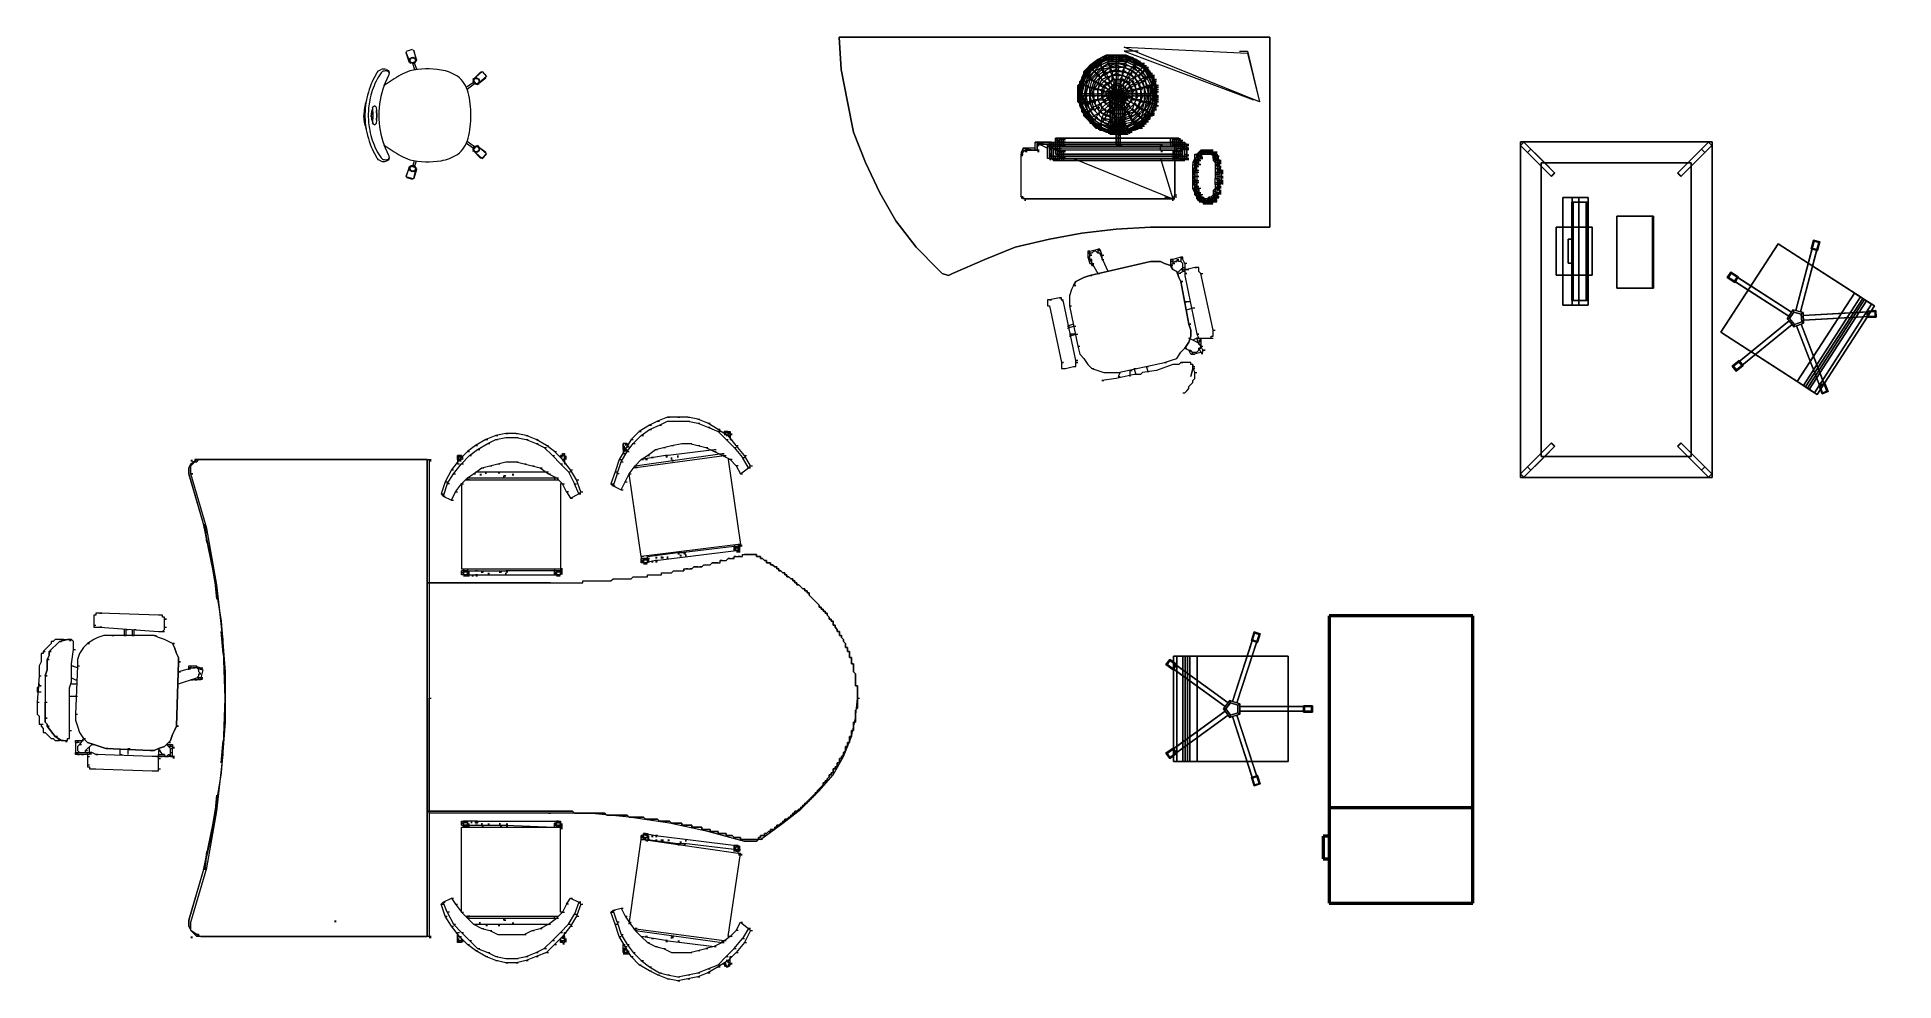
# Model space of a CAD drawing. Header units: millimetres. Extents: x 521 to 148073, y -17811 to 32040.
# Drawn here: x 139626 to 147375, y -17811 to -13871 of the extents above; entities that cross this region are included whole.
import ezdxf

# ---------------------------------------------------------------- set-up
doc = ezdxf.new("R2010")
doc.units = ezdxf.units.MM
doc.layers.add('DLXFURN', color=1, linetype='Continuous', lineweight=0)
doc.layers.add('nabytek', color=7, linetype='Continuous', lineweight=30)
doc.layers.add('kab žlab', color=6, linetype='Continuous')
doc.layers.add('PDF_Celobarevné výplně', color=7, linetype='Continuous')
doc.layers.add('PDF_Geometrie', color=7, linetype='Continuous', true_color=0xbdbdbd)

# ---------------------------------------------------------------- blocks, each defined once
blk = doc.blocks.new('pracovni stul')
at = {"layer": 'kab žlab', "lineweight": 53}
for p, q in [((-10629.8, 4149.5), (-10629.8, 2949.5)), ((-10029.8, 4149.5), (-10629.8, 4149.5)), ((-10029.8, 2949.5), (-10029.8, 4149.5)), ((-10629.8, 3349.5), (-10029.8, 3349.5)), ((-10629.8, 3229.5), (-10653.6, 3229.5)), ((-10653.6, 3229.5), (-10653.6, 3135.3)), ((-10653.6, 3135.3), (-10629.8, 3135.3)), ((-10629.8, 2949.5), (-10029.8, 2949.5))]:
    blk.add_line(p, q, dxfattribs=at)
blk = doc.blocks.new('*U67')
for p, q in [((-0.22, 0.2468), (-0.22, 0.2071)), ((0.22, 0.2468), (-0.22, 0.2468)), ((-0.22, 0.1883), (-0.22, 0.2468)), ((-0.22, 0.2468), (0.22, 0.2468)), ((-0.22, 0.2468), (-0.22, 0.1883)), ((-0.22, 0.2071), (-0.22, 0.2468)), ((-0.22, 0.1978), (-0.22, 0.2327)), ((-0.22, 0.2327), (0.22, 0.2327)), ((0.22, 0.2327), (-0.22, 0.2327)), ((-0.22, 0.2327), (-0.22, 0.1883)), ((-0.22, 0.1883), (-0.22, 0.2327)), ((-0.22, 0.2327), (-0.22, 0.1978)), ((-0.1851, 0.2778), (-0.207, 0.2619)), ((-0.207, 0.2619), (-0.1851, 0.2778)), ((-0.207, 0.2619), (-0.1852, 0.2319)), ((-0.2021, 0.2611), (-0.207, 0.2619)), ((-0.207, 0.2619), (-0.2021, 0.2611)), ((-0.1852, 0.2319), (-0.207, 0.2619)), ((-0.2021, 0.2611), (-0.1859, 0.2729)), ((-0.1859, 0.2729), (-0.2021, 0.2611)), ((-0.1859, 0.2729), (-0.2021, 0.2611)), ((-0.2021, 0.2611), (-0.1859, 0.2729)), ((-0.0257, 0.0184), (-0.2021, 0.2611)), ((-0.2021, 0.2611), (-0.1844, 0.2368)), ((-0.2021, 0.2611), (-0.2021, 0.2611)), ((-0.2021, 0.2611), (-0.2021, 0.2611)), ((-0.2021, 0.2611), (-0.0257, 0.0184)), ((-0.1844, 0.2368), (-0.2021, 0.2611)), ((-0.1851, 0.2778), (-0.1859, 0.2729)), ((-0.1859, 0.2729), (-0.1851, 0.2778)), ((-0.1859, 0.2729), (-0.1859, 0.2729)), ((-0.1682, 0.2486), (-0.1859, 0.2729)), ((-0.1859, 0.2729), (-0.0095, 0.0301)), ((-0.1859, 0.2729), (-0.1859, 0.2729)), ((-0.0095, 0.0301), (-0.1859, 0.2729)), ((-0.1859, 0.2729), (-0.1682, 0.2486)), ((-0.1852, 0.2319), (-0.1633, 0.2478)), ((-0.1633, 0.2478), (-0.1852, 0.2319)), ((-0.1852, 0.2319), (-0.1844, 0.2368)), ((-0.1844, 0.2368), (-0.1852, 0.2319)), ((-0.1633, 0.2478), (-0.1851, 0.2778)), ((-0.1851, 0.2778), (-0.1633, 0.2478)), ((-0.1844, 0.2368), (-0.1682, 0.2486)), ((-0.1682, 0.2486), (-0.1844, 0.2368)), ((-0.1844, 0.2368), (-0.0257, 0.0184)), ((-0.0257, 0.0184), (-0.1844, 0.2368)), ((-0.0095, 0.0301), (-0.1682, 0.2486)), ((-0.1682, 0.2486), (-0.0095, 0.0301)), ((-0.1633, 0.2478), (-0.1682, 0.2486)), ((-0.1682, 0.2486), (-0.1633, 0.2478)), ((0.0095, 0.0301), (0.1859, 0.2729)), ((0.1859, 0.2729), (0.0095, 0.0301)), ((0.1682, 0.2486), (0.0095, 0.0301)), ((0.0095, 0.0301), (0.1682, 0.2486)), ((0.2021, 0.2611), (0.0257, 0.0184)), ((0.0257, 0.0184), (0.2021, 0.2611)), ((0.0257, 0.0184), (0.1844, 0.2368)), ((0.1844, 0.2368), (0.0257, 0.0184)), ((0.1851, 0.2778), (0.1633, 0.2478)), ((0.1633, 0.2478), (0.1851, 0.2778)), ((0.1633, 0.2478), (0.1682, 0.2486)), ((0.1682, 0.2486), (0.1633, 0.2478)), ((0.1633, 0.2478), (0.1852, 0.2319)), ((0.1852, 0.2319), (0.1633, 0.2478)), ((0.1859, 0.2729), (0.1682, 0.2486)), ((0.1682, 0.2486), (0.1859, 0.2729)), ((0.1682, 0.2486), (0.1844, 0.2368)), ((0.1844, 0.2368), (0.1682, 0.2486)), ((0.1844, 0.2368), (0.2021, 0.2611)), ((0.2021, 0.2611), (0.1844, 0.2368)), ((0.1852, 0.2319), (0.1844, 0.2368)), ((0.1844, 0.2368), (0.1852, 0.2319)), ((0.1859, 0.2729), (0.1851, 0.2778)), ((0.1851, 0.2778), (0.1859, 0.2729)), ((0.207, 0.2619), (0.1851, 0.2778)), ((0.1851, 0.2778), (0.207, 0.2619)), ((0.1852, 0.2319), (0.207, 0.2619)), ((0.207, 0.2619), (0.1852, 0.2319)), ((0.1859, 0.2729), (0.1859, 0.2729)), ((0.1859, 0.2729), (0.2021, 0.2611)), ((0.2021, 0.2611), (0.1859, 0.2729)), ((0.1859, 0.2729), (0.1859, 0.2729)), ((0.2021, 0.2611), (0.1859, 0.2729)), ((0.1859, 0.2729), (0.2021, 0.2611)), ((0.207, 0.2619), (0.2021, 0.2611)), ((0.2021, 0.2611), (0.207, 0.2619)), ((0.2021, 0.2611), (0.2021, 0.2611)), ((0.2021, 0.2611), (0.2021, 0.2611)), ((0.22, 0.2071), (0.22, 0.2468)), ((0.22, 0.2468), (0.22, 0.1883)), ((0.22, 0.2468), (0.22, 0.2071)), ((0.22, 0.1883), (0.22, 0.2468)), ((0.22, 0.2327), (0.22, 0.1978)), ((0.22, 0.1883), (0.22, 0.2327)), ((0.22, 0.2327), (0.22, 0.1883)), ((0.22, 0.1978), (0.22, 0.2327)), ((-0.22, 0.2071), (0.22, 0.2071)), ((-0.22, 0.2071), (-0.22, 0.1475)), ((0.22, 0.2071), (-0.22, 0.2071)), ((-0.22, 0.1475), (-0.22, 0.2071)), ((-0.22, -0.2322), (-0.22, 0.1978)), ((-0.22, 0.1978), (0.22, 0.1978)), ((0.22, 0.1978), (-0.22, 0.1978)), ((-0.22, 0.1978), (-0.22, -0.2322)), ((-0.22, 0.1884), (0.22, 0.1884)), ((-0.22, 0.1475), (-0.22, 0.1884)), ((-0.22, 0.1884), (-0.22, 0.1775)), ((0.22, 0.1884), (-0.22, 0.1884)), ((-0.22, 0.1884), (-0.22, 0.1475)), ((-0.22, 0.1775), (-0.22, 0.1884)), ((-0.22, 0.1883), (0.22, 0.1883)), ((0.22, 0.1883), (-0.22, 0.1883)), ((-0.22, 0.1775), (0.22, 0.1775)), ((-0.22, 0.1775), (-0.22, -0.2322)), ((0.22, 0.1775), (-0.22, 0.1775)), ((-0.22, -0.2322), (-0.22, 0.1775)), ((0.22, 0.1475), (0.22, 0.2071)), ((0.22, 0.2071), (0.22, 0.1475)), ((0.22, 0.1978), (0.22, -0.2322)), ((0.22, -0.2322), (0.22, 0.1978)), ((0.22, 0.1884), (0.22, 0.1475)), ((0.22, 0.1775), (0.22, 0.1884)), ((0.22, 0.1475), (0.22, 0.1884)), ((0.22, 0.1884), (0.22, 0.1775)), ((0.22, -0.2322), (0.22, 0.1775)), ((0.22, 0.1775), (0.22, -0.2322)), ((-0.22, 0.1475), (0.22, 0.1475)), ((0.22, 0.1475), (-0.22, 0.1475)), ((-0.3169, -0.0925), (-0.0316, 0.0002)), ((-0.0316, 0.0002), (-0.3169, -0.0925)), ((-0.0316, 0.0002), (-0.2884, -0.0832)), ((-0.2884, -0.0832), (-0.0316, 0.0002)), ((-0.0257, 0.0184), (-0.0353, 0.0115)), ((-0.0353, 0.0115), (-0.0257, 0.0184)), ((-0.026, 0.0085), (-0.0353, 0.0115)), ((-0.0353, 0.0115), (-0.0316, 0.0002)), ((-0.0353, 0.0115), (-0.026, 0.0085)), ((-0.0316, 0.0002), (-0.0353, 0.0115)), ((-0.0316, 0.0002), (-0.0316, 0.0002)), ((-0.0254, -0.0188), (-0.0316, 0.0002)), ((-0.0316, 0.0002), (-0.0316, 0.0002)), ((-0.0316, 0.0002), (-0.0254, -0.0188)), ((-0.0316, 0.0002), (-0.0254, -0.0188)), ((-0.0254, -0.0188), (-0.0316, 0.0002)), ((-0.0316, 0.0002), (-0.0254, -0.0188)), ((-0.0254, -0.0188), (-0.0316, 0.0002)), ((-0.026, 0.0085), (0, 0.0274)), ((0, 0.0274), (-0.026, 0.0085)), ((-0.0161, -0.0221), (-0.026, 0.0085)), ((-0.026, 0.0085), (-0.0161, -0.0221)), ((-0.0257, 0.0184), (-0.0095, 0.0301)), ((-0.0095, 0.0301), (-0.0257, 0.0184)), ((-0.0095, 0.0301), (-0.0257, 0.0184)), ((-0.0257, 0.0184), (-0.0095, 0.0301)), ((-0.0095, 0.0301), (-0.0257, 0.0184)), ((-0.0257, 0.0184), (-0.0095, 0.0301)), ((-0.0257, 0.0184), (-0.0257, 0.0184)), ((-0.0257, 0.0184), (-0.0257, 0.0184)), ((0, 0.0371), (-0.0095, 0.0301)), ((-0.0095, 0.0301), (0, 0.0371)), ((-0.0095, 0.0301), (-0.0095, 0.0301)), ((-0.0095, 0.0301), (-0.0095, 0.0301)), ((0.0095, 0.0301), (0, 0.0371)), ((0, 0.0371), (0, 0.0274)), ((0, 0.0274), (0, 0.0371)), ((0, 0.0371), (0.0095, 0.0301)), ((0, 0.0274), (0.026, 0.0085)), ((0.026, 0.0085), (0, 0.0274)), ((0.0257, 0.0184), (0.0095, 0.0301)), ((0.0095, 0.0301), (0.0095, 0.0301)), ((0.0095, 0.0301), (0.0257, 0.0184)), ((0.0095, 0.0301), (0.0095, 0.0301)), ((0.0257, 0.0184), (0.0095, 0.0301)), ((0.0095, 0.0301), (0.0257, 0.0184)), ((0.0257, 0.0184), (0.0095, 0.0301)), ((0.0095, 0.0301), (0.0257, 0.0184)), ((0.026, 0.0085), (0.0161, -0.0221)), ((0.0161, -0.0221), (0.026, 0.0085)), ((0.0254, -0.0188), (0.0316, 0.0002)), ((0.0316, 0.0002), (0.0254, -0.0188)), ((0.0254, -0.0188), (0.0316, 0.0002)), ((0.0316, 0.0002), (0.0254, -0.0188)), ((0.0254, -0.0188), (0.0316, 0.0002)), ((0.0316, 0.0002), (0.0254, -0.0188)), ((0.0257, 0.0184), (0.0257, 0.0184)), ((0.0257, 0.0184), (0.0257, 0.0184)), ((0.0353, 0.0115), (0.0257, 0.0184)), ((0.0257, 0.0184), (0.0353, 0.0115)), ((0.026, 0.0085), (0.0353, 0.0115)), ((0.0353, 0.0115), (0.026, 0.0085)), ((0.0316, 0.0002), (0.0353, 0.0115)), ((0.0353, 0.0115), (0.0316, 0.0002)), ((0.0316, 0.0002), (0.0316, 0.0002)), ((0.0316, 0.0002), (0.0316, 0.0002)), ((0.2884, -0.0832), (0.0316, 0.0002)), ((0.0316, 0.0002), (0.3169, -0.0925)), ((0.0316, 0.0002), (0.2884, -0.0832)), ((0.3169, -0.0925), (0.0316, 0.0002)), ((-0.0254, -0.0188), (-0.3108, -0.1115)), ((-0.3108, -0.1115), (-0.0254, -0.0188)), ((-0.2822, -0.1022), (-0.0254, -0.0188)), ((-0.0254, -0.0188), (-0.2822, -0.1022)), ((-0.0254, -0.0188), (-0.0254, -0.0188)), ((-0.0254, -0.0188), (-0.0254, -0.0188)), ((-0.0254, -0.0188), (-0.0218, -0.03)), ((-0.0218, -0.03), (-0.0254, -0.0188)), ((-0.0161, -0.0221), (-0.0218, -0.03)), ((-0.0218, -0.03), (-0.0161, -0.0221)), ((-0.0218, -0.03), (-0.01, -0.03)), ((-0.01, -0.03), (-0.0218, -0.03)), ((0.0161, -0.0221), (-0.0161, -0.0221)), ((-0.0161, -0.0221), (0.0161, -0.0221)), ((-0.01, -0.33), (-0.01, -0.03)), ((-0.01, -0.03), (-0.01, -0.3)), ((-0.01, -0.03), (-0.01, -0.03)), ((-0.01, -0.03), (0.01, -0.03)), ((0.01, -0.03), (-0.01, -0.03)), ((-0.01, -0.03), (-0.01, -0.03)), ((-0.01, -0.3), (-0.01, -0.03)), ((-0.01, -0.03), (0.01, -0.03)), ((-0.01, -0.03), (-0.01, -0.33)), ((0.01, -0.03), (-0.01, -0.03)), ((-0.01, -0.03), (0.01, -0.03)), ((0.01, -0.03), (-0.01, -0.03)), ((0.01, -0.03), (0.01, -0.03)), ((0.01, -0.03), (0.01, -0.03)), ((0.01, -0.3), (0.01, -0.03)), ((0.01, -0.03), (0.01, -0.33)), ((0.01, -0.03), (0.01, -0.3)), ((0.01, -0.33), (0.01, -0.03)), ((0.01, -0.03), (0.0218, -0.03)), ((0.0218, -0.03), (0.01, -0.03)), ((0.0161, -0.0221), (0.0218, -0.03)), ((0.0218, -0.03), (0.0161, -0.0221)), ((0.0218, -0.03), (0.0254, -0.0188)), ((0.0254, -0.0188), (0.0218, -0.03)), ((0.3108, -0.1115), (0.0254, -0.0188)), ((0.0254, -0.0188), (0.2822, -0.1022)), ((0.0254, -0.0188), (0.0254, -0.0188)), ((0.0254, -0.0188), (0.0254, -0.0188)), ((0.2822, -0.1022), (0.0254, -0.0188)), ((0.0254, -0.0188), (0.3108, -0.1115)), ((-0.2861, -0.0788), (-0.3214, -0.0902)), ((-0.3214, -0.0902), (-0.2861, -0.0788)), ((-0.3214, -0.0902), (-0.3169, -0.0925)), ((-0.3169, -0.0925), (-0.3214, -0.0902)), ((-0.3214, -0.0902), (-0.313, -0.1159)), ((-0.313, -0.1159), (-0.3214, -0.0902)), ((-0.2884, -0.0832), (-0.3169, -0.0925)), ((-0.3169, -0.0925), (-0.2884, -0.0832)), ((-0.3169, -0.0925), (-0.3169, -0.0925)), ((-0.3108, -0.1115), (-0.3169, -0.0925)), ((-0.3169, -0.0925), (-0.3169, -0.0925)), ((-0.3169, -0.0925), (-0.3108, -0.1115)), ((-0.3169, -0.0925), (-0.3108, -0.1115)), ((-0.3108, -0.1115), (-0.3169, -0.0925)), ((-0.313, -0.1159), (-0.2778, -0.1045)), ((-0.2778, -0.1045), (-0.313, -0.1159)), ((-0.3108, -0.1115), (-0.313, -0.1159)), ((-0.313, -0.1159), (-0.3108, -0.1115)), ((-0.3108, -0.1115), (-0.2822, -0.1022)), ((-0.2822, -0.1022), (-0.3108, -0.1115)), ((-0.3108, -0.1115), (-0.3108, -0.1115)), ((-0.3108, -0.1115), (-0.3108, -0.1115)), ((-0.2861, -0.0788), (-0.2884, -0.0832)), ((-0.2884, -0.0832), (-0.2861, -0.0788)), ((-0.2822, -0.1022), (-0.2884, -0.0832)), ((-0.2884, -0.0832), (-0.2822, -0.1022)), ((-0.2778, -0.1045), (-0.2861, -0.0788)), ((-0.2861, -0.0788), (-0.2778, -0.1045)), ((-0.2778, -0.1045), (-0.2822, -0.1022)), ((-0.2822, -0.1022), (-0.2778, -0.1045)), ((0.2861, -0.0788), (0.2778, -0.1045)), ((0.2778, -0.1045), (0.2861, -0.0788)), ((0.2778, -0.1045), (0.2822, -0.1022)), ((0.2822, -0.1022), (0.2778, -0.1045)), ((0.2778, -0.1045), (0.313, -0.1159)), ((0.313, -0.1159), (0.2778, -0.1045)), ((0.2884, -0.0832), (0.2822, -0.1022)), ((0.2822, -0.1022), (0.2884, -0.0832)), ((0.2822, -0.1022), (0.3108, -0.1115)), ((0.3108, -0.1115), (0.2822, -0.1022)), ((0.3214, -0.0902), (0.2861, -0.0788)), ((0.2861, -0.0788), (0.2884, -0.0832)), ((0.2884, -0.0832), (0.2861, -0.0788)), ((0.2861, -0.0788), (0.3214, -0.0902)), ((0.3169, -0.0925), (0.2884, -0.0832)), ((0.2884, -0.0832), (0.3169, -0.0925)), ((0.3108, -0.1115), (0.3169, -0.0925)), ((0.3169, -0.0925), (0.3108, -0.1115)), ((0.3108, -0.1115), (0.3169, -0.0925)), ((0.3169, -0.0925), (0.3108, -0.1115)), ((0.3108, -0.1115), (0.3108, -0.1115)), ((0.3108, -0.1115), (0.3108, -0.1115)), ((0.313, -0.1159), (0.3108, -0.1115)), ((0.3108, -0.1115), (0.313, -0.1159)), ((0.313, -0.1159), (0.3214, -0.0902)), ((0.3214, -0.0902), (0.313, -0.1159)), ((0.3169, -0.0925), (0.3214, -0.0902)), ((0.3214, -0.0902), (0.3169, -0.0925)), ((0.3169, -0.0925), (0.3169, -0.0925)), ((0.3169, -0.0925), (0.3169, -0.0925)), ((-0.22, -0.2322), (0.22, -0.2322)), ((-0.22, -0.2322), (-0.22, -0.2322)), ((-0.22, -0.2322), (0.22, -0.2322)), ((0.22, -0.2322), (-0.22, -0.2322)), ((0.22, -0.2322), (-0.22, -0.2322)), ((-0.22, -0.2322), (-0.22, -0.2322)), ((0.22, -0.2322), (0.22, -0.2322)), ((0.22, -0.2322), (0.22, -0.2322)), ((0.0135, -0.2965), (-0.0135, -0.2965)), ((-0.0135, -0.2965), (-0.01, -0.3)), ((-0.0135, -0.2965), (-0.0135, -0.3335)), ((-0.01, -0.3), (-0.0135, -0.2965)), ((-0.0135, -0.3335), (-0.0135, -0.2965)), ((-0.0135, -0.2965), (0.0135, -0.2965)), ((-0.01, -0.3), (-0.01, -0.33)), ((0.01, -0.3), (-0.01, -0.3)), ((-0.01, -0.3), (0.01, -0.3)), ((-0.01, -0.33), (-0.01, -0.3)), ((0.0135, -0.2965), (0.01, -0.3)), ((0.01, -0.3), (0.0135, -0.2965)), ((0.01, -0.33), (0.01, -0.3)), ((0.01, -0.3), (0.01, -0.33)), ((0.0135, -0.3335), (0.0135, -0.2965)), ((0.0135, -0.2965), (0.0135, -0.3335)), ((-0.0135, -0.3335), (-0.01, -0.33)), ((-0.01, -0.33), (-0.0135, -0.3335)), ((-0.0135, -0.3335), (0.0135, -0.3335)), ((0.0135, -0.3335), (-0.0135, -0.3335)), ((-0.01, -0.33), (-0.01, -0.33)), ((-0.01, -0.33), (-0.01, -0.33)), ((-0.01, -0.33), (0.01, -0.33)), ((0.01, -0.33), (-0.01, -0.33)), ((-0.01, -0.33), (0.01, -0.33)), ((0.01, -0.33), (-0.01, -0.33)), ((0.01, -0.33), (0.01, -0.33)), ((0.01, -0.33), (0.01, -0.33)), ((0.01, -0.33), (0.0135, -0.3335)), ((0.0135, -0.3335), (0.01, -0.33))]:
    blk.add_line(p, q)
blk = doc.blocks.new('*U68')
for p, q in [((-0.4, 0.7), (0.4, 0.7)), ((-0.4, -0.7), (-0.4, 0.7)), ((-0.4, 0.7), (0.4, 0.7)), ((0.4, 0.7), (-0.4, 0.7)), ((-0.4, 0.7), (-0.4, 0.7)), ((0.4, 0.7), (-0.4, 0.7)), ((-0.4, 0.7), (-0.4, -0.7)), ((-0.4, -0.7), (-0.4, 0.7)), ((-0.4, 0.7), (-0.4, 0.7)), ((-0.4, 0.7), (-0.4, -0.7)), ((-0.3848, 0.6992), (-0.3989, 0.6851)), ((-0.3989, 0.6851), (-0.3848, 0.6992)), ((-0.3989, 0.6851), (-0.3848, 0.6992)), ((-0.3848, 0.6992), (-0.3989, 0.6851)), ((-0.2985, 0.613), (-0.3848, 0.6992)), ((-0.3848, 0.6992), (-0.2985, 0.613)), ((-0.3558, 0.6703), (-0.3848, 0.6992)), ((-0.3848, 0.6992), (-0.3558, 0.6703)), ((-0.3848, 0.6992), (-0.3848, 0.6992)), ((-0.3848, 0.6992), (-0.3558, 0.6703)), ((-0.3558, 0.6703), (-0.3848, 0.6992)), ((-0.3848, 0.6992), (-0.3848, 0.6992)), ((0.3848, 0.6992), (0.2985, 0.613)), ((0.2985, 0.613), (0.3848, 0.6992)), ((0.3848, 0.6992), (0.3558, 0.6703)), ((0.3558, 0.6703), (0.3848, 0.6992)), ((0.3848, 0.6992), (0.3558, 0.6703)), ((0.3558, 0.6703), (0.3848, 0.6992)), ((0.3989, 0.6851), (0.3848, 0.6992)), ((0.3848, 0.6992), (0.3989, 0.6851)), ((0.3848, 0.6992), (0.3848, 0.6992)), ((0.3989, 0.6851), (0.3848, 0.6992)), ((0.3848, 0.6992), (0.3848, 0.6992)), ((0.3848, 0.6992), (0.3989, 0.6851)), ((0.4, 0.7), (0.4, -0.7)), ((0.4, 0.7), (0.4, 0.7)), ((0.4, -0.7), (0.4, 0.7)), ((0.4, 0.7), (0.4, -0.7)), ((0.4, -0.7), (0.4, 0.7)), ((0.4, 0.7), (0.4, 0.7)), ((-0.3989, 0.6851), (-0.313, 0.5992)), ((-0.3699, 0.6561), (-0.3989, 0.6851)), ((-0.313, 0.5992), (-0.3989, 0.6851)), ((-0.3989, 0.6851), (-0.3699, 0.6561)), ((-0.3989, 0.6851), (-0.3989, 0.6851)), ((-0.3989, 0.6851), (-0.3699, 0.6561)), ((-0.3699, 0.6561), (-0.3989, 0.6851)), ((-0.3989, 0.6851), (-0.3989, 0.6851)), ((-0.3699, 0.6561), (-0.3558, 0.6703)), ((-0.3558, 0.6703), (-0.3699, 0.6561)), ((-0.3558, 0.6703), (-0.3699, 0.6561)), ((-0.3699, 0.6561), (-0.3558, 0.6703)), ((-0.2697, 0.5559), (-0.3699, 0.6561)), ((-0.3699, 0.6561), (-0.3699, 0.6561)), ((-0.3699, 0.6561), (-0.2697, 0.5559)), ((-0.3699, 0.6561), (-0.3699, 0.6561)), ((-0.2555, 0.57), (-0.3558, 0.6703)), ((-0.3558, 0.6703), (-0.2555, 0.57)), ((-0.3558, 0.6703), (-0.3558, 0.6703)), ((-0.3558, 0.6703), (-0.3558, 0.6703)), ((0.2555, 0.57), (0.3558, 0.6703)), ((0.3558, 0.6703), (0.2555, 0.57)), ((0.2697, 0.5559), (0.3699, 0.6561)), ((0.3699, 0.6561), (0.2697, 0.5559)), ((0.313, 0.5992), (0.3989, 0.6851)), ((0.3989, 0.6851), (0.313, 0.5992)), ((0.3558, 0.6703), (0.3699, 0.6561)), ((0.3699, 0.6561), (0.3558, 0.6703)), ((0.3558, 0.6703), (0.3558, 0.6703)), ((0.3558, 0.6703), (0.3699, 0.6561)), ((0.3699, 0.6561), (0.3558, 0.6703)), ((0.3558, 0.6703), (0.3558, 0.6703)), ((0.3699, 0.6561), (0.3989, 0.6851)), ((0.3989, 0.6851), (0.3699, 0.6561)), ((0.3989, 0.6851), (0.3699, 0.6561)), ((0.3699, 0.6561), (0.3989, 0.6851)), ((0.3699, 0.6561), (0.3699, 0.6561)), ((0.3699, 0.6561), (0.3699, 0.6561)), ((0.3989, 0.6851), (0.3989, 0.6851)), ((0.3989, 0.6851), (0.3989, 0.6851)), ((0.313, 0.613), (-0.313, 0.613)), ((-0.313, 0.613), (-0.313, -0.613)), ((-0.313, -0.613), (-0.313, 0.613)), ((-0.313, 0.613), (-0.313, 0.613)), ((-0.313, 0.613), (-0.313, 0.5992)), ((-0.313, 0.613), (-0.313, 0.613)), ((-0.2985, 0.613), (-0.313, 0.613)), ((-0.313, 0.613), (0.313, 0.613)), ((-0.313, 0.5992), (-0.313, 0.613)), ((-0.313, 0.613), (-0.2985, 0.613)), ((-0.313, -0.5992), (-0.313, 0.5992)), ((-0.313, 0.5992), (-0.2711, 0.5573)), ((-0.313, 0.5992), (-0.313, -0.5992)), ((-0.313, 0.5992), (-0.313, 0.5992)), ((-0.313, 0.5992), (-0.313, 0.5992)), ((-0.2711, 0.5573), (-0.313, 0.5992)), ((-0.2569, 0.5714), (-0.2985, 0.613)), ((-0.2985, 0.613), (0.2985, 0.613)), ((0.2985, 0.613), (-0.2985, 0.613)), ((-0.2985, 0.613), (-0.2985, 0.613)), ((-0.2985, 0.613), (-0.2985, 0.613)), ((-0.2985, 0.613), (-0.2569, 0.5714)), ((-0.2711, 0.5573), (-0.2569, 0.5714)), ((-0.2569, 0.5714), (-0.2711, 0.5573)), ((-0.2711, 0.5573), (-0.2697, 0.5559)), ((-0.2697, 0.5559), (-0.2711, 0.5573)), ((-0.2697, 0.5559), (-0.2555, 0.57)), ((-0.2555, 0.57), (-0.2697, 0.5559)), ((-0.2569, 0.5714), (-0.2555, 0.57)), ((-0.2555, 0.57), (-0.2569, 0.5714)), ((0.2569, 0.5714), (0.2555, 0.57)), ((0.2555, 0.57), (0.2569, 0.5714)), ((0.2555, 0.57), (0.2697, 0.5559)), ((0.2697, 0.5559), (0.2555, 0.57)), ((0.2985, 0.613), (0.2569, 0.5714)), ((0.2569, 0.5714), (0.2985, 0.613)), ((0.2569, 0.5714), (0.2711, 0.5573)), ((0.2711, 0.5573), (0.2569, 0.5714)), ((0.2711, 0.5573), (0.2697, 0.5559)), ((0.2697, 0.5559), (0.2711, 0.5573)), ((0.2711, 0.5573), (0.313, 0.5992)), ((0.313, 0.5992), (0.2711, 0.5573)), ((0.2985, 0.613), (0.2985, 0.613)), ((0.313, 0.613), (0.2985, 0.613)), ((0.2985, 0.613), (0.313, 0.613)), ((0.2985, 0.613), (0.2985, 0.613)), ((0.313, -0.613), (0.313, 0.613)), ((0.313, 0.613), (0.313, 0.613)), ((0.313, 0.613), (0.313, 0.613)), ((0.313, 0.5992), (0.313, 0.613)), ((0.313, 0.613), (0.313, -0.613)), ((0.313, 0.613), (0.313, 0.5992)), ((0.313, 0.5992), (0.313, -0.5992)), ((0.313, -0.5992), (0.313, 0.5992)), ((0.313, 0.5992), (0.313, 0.5992)), ((0.313, 0.5992), (0.313, 0.5992)), ((-0.313, -0.5992), (-0.3989, -0.6851)), ((-0.3989, -0.6851), (-0.313, -0.5992)), ((-0.2985, -0.613), (-0.3848, -0.6992)), ((-0.3848, -0.6992), (-0.2985, -0.613)), ((-0.3699, -0.6561), (-0.2697, -0.5559)), ((-0.2697, -0.5559), (-0.3699, -0.6561)), ((-0.3558, -0.6703), (-0.2555, -0.57)), ((-0.2555, -0.57), (-0.3558, -0.6703)), ((-0.313, -0.5992), (-0.2711, -0.5573)), ((-0.2711, -0.5573), (-0.313, -0.5992)), ((-0.313, -0.613), (-0.313, -0.5992)), ((-0.313, -0.5992), (-0.313, -0.5992)), ((-0.313, -0.5992), (-0.313, -0.5992)), ((-0.313, -0.5992), (-0.313, -0.613)), ((-0.313, -0.613), (0.313, -0.613)), ((-0.2985, -0.613), (-0.313, -0.613)), ((-0.313, -0.613), (-0.313, -0.613)), ((0.313, -0.613), (-0.313, -0.613)), ((-0.313, -0.613), (-0.313, -0.613)), ((-0.313, -0.613), (-0.2985, -0.613)), ((-0.2569, -0.5714), (-0.2985, -0.613)), ((-0.2985, -0.613), (-0.2569, -0.5714)), ((-0.2985, -0.613), (-0.2985, -0.613)), ((0.2985, -0.613), (-0.2985, -0.613)), ((-0.2985, -0.613), (0.2985, -0.613)), ((-0.2985, -0.613), (-0.2985, -0.613)), ((-0.2697, -0.5559), (-0.2711, -0.5573)), ((-0.2711, -0.5573), (-0.2697, -0.5559)), ((-0.2711, -0.5573), (-0.2569, -0.5714)), ((-0.2569, -0.5714), (-0.2711, -0.5573)), ((-0.2555, -0.57), (-0.2697, -0.5559)), ((-0.2697, -0.5559), (-0.2555, -0.57)), ((-0.2555, -0.57), (-0.2569, -0.5714)), ((-0.2569, -0.5714), (-0.2555, -0.57)), ((0.2697, -0.5559), (0.2555, -0.57)), ((0.2555, -0.57), (0.2697, -0.5559)), ((0.2569, -0.5714), (0.2555, -0.57)), ((0.2555, -0.57), (0.3558, -0.6703)), ((0.2555, -0.57), (0.2569, -0.5714)), ((0.3558, -0.6703), (0.2555, -0.57)), ((0.2711, -0.5573), (0.2569, -0.5714)), ((0.2569, -0.5714), (0.2711, -0.5573)), ((0.2569, -0.5714), (0.2985, -0.613)), ((0.2985, -0.613), (0.2569, -0.5714)), ((0.2711, -0.5573), (0.2697, -0.5559)), ((0.2697, -0.5559), (0.3699, -0.6561)), ((0.3699, -0.6561), (0.2697, -0.5559)), ((0.2697, -0.5559), (0.2711, -0.5573)), ((0.313, -0.5992), (0.2711, -0.5573)), ((0.2711, -0.5573), (0.313, -0.5992)), ((0.2985, -0.613), (0.2985, -0.613)), ((0.2985, -0.613), (0.313, -0.613)), ((0.313, -0.613), (0.2985, -0.613)), ((0.2985, -0.613), (0.3848, -0.6992)), ((0.3848, -0.6992), (0.2985, -0.613)), ((0.2985, -0.613), (0.2985, -0.613)), ((0.313, -0.5992), (0.313, -0.5992)), ((0.313, -0.613), (0.313, -0.5992)), ((0.313, -0.5992), (0.313, -0.613)), ((0.3989, -0.6851), (0.313, -0.5992)), ((0.313, -0.5992), (0.313, -0.5992)), ((0.313, -0.5992), (0.3989, -0.6851)), ((0.313, -0.613), (0.313, -0.613)), ((0.313, -0.613), (0.313, -0.613)), ((-0.3989, -0.6851), (-0.3699, -0.6561)), ((-0.3699, -0.6561), (-0.3989, -0.6851)), ((-0.3989, -0.6851), (-0.3699, -0.6561)), ((-0.3699, -0.6561), (-0.3989, -0.6851)), ((-0.3989, -0.6851), (-0.3848, -0.6992)), ((-0.3848, -0.6992), (-0.3989, -0.6851)), ((-0.3989, -0.6851), (-0.3848, -0.6992)), ((-0.3848, -0.6992), (-0.3989, -0.6851)), ((-0.3989, -0.6851), (-0.3989, -0.6851)), ((-0.3989, -0.6851), (-0.3989, -0.6851)), ((-0.3848, -0.6992), (-0.3558, -0.6703)), ((-0.3558, -0.6703), (-0.3848, -0.6992)), ((-0.3848, -0.6992), (-0.3558, -0.6703)), ((-0.3558, -0.6703), (-0.3848, -0.6992)), ((-0.3558, -0.6703), (-0.3699, -0.6561)), ((-0.3699, -0.6561), (-0.3558, -0.6703)), ((-0.3558, -0.6703), (-0.3699, -0.6561)), ((-0.3699, -0.6561), (-0.3699, -0.6561)), ((-0.3699, -0.6561), (-0.3558, -0.6703)), ((-0.3699, -0.6561), (-0.3699, -0.6561)), ((-0.3558, -0.6703), (-0.3558, -0.6703)), ((-0.3558, -0.6703), (-0.3558, -0.6703)), ((0.3699, -0.6561), (0.3558, -0.6703)), ((0.3558, -0.6703), (0.3699, -0.6561)), ((0.3558, -0.6703), (0.3699, -0.6561)), ((0.3699, -0.6561), (0.3558, -0.6703)), ((0.3558, -0.6703), (0.3848, -0.6992)), ((0.3848, -0.6992), (0.3558, -0.6703)), ((0.3848, -0.6992), (0.3558, -0.6703)), ((0.3558, -0.6703), (0.3558, -0.6703)), ((0.3558, -0.6703), (0.3848, -0.6992)), ((0.3558, -0.6703), (0.3558, -0.6703)), ((0.3699, -0.6561), (0.3989, -0.6851)), ((0.3699, -0.6561), (0.3699, -0.6561)), ((0.3989, -0.6851), (0.3699, -0.6561)), ((0.3989, -0.6851), (0.3699, -0.6561)), ((0.3699, -0.6561), (0.3699, -0.6561)), ((0.3699, -0.6561), (0.3989, -0.6851)), ((0.3848, -0.6992), (0.3989, -0.6851)), ((0.3989, -0.6851), (0.3848, -0.6992)), ((0.3989, -0.6851), (0.3848, -0.6992)), ((0.3848, -0.6992), (0.3989, -0.6851)), ((0.3989, -0.6851), (0.3989, -0.6851)), ((0.3989, -0.6851), (0.3989, -0.6851)), ((0.4, -0.7), (-0.4, -0.7)), ((-0.4, -0.7), (-0.4, -0.7)), ((-0.4, -0.7), (0.4, -0.7)), ((0.4, -0.7), (-0.4, -0.7)), ((-0.4, -0.7), (0.4, -0.7)), ((-0.4, -0.7), (-0.4, -0.7)), ((-0.3848, -0.6992), (-0.3848, -0.6992)), ((-0.3848, -0.6992), (-0.3848, -0.6992)), ((0.3848, -0.6992), (0.3848, -0.6992)), ((0.3848, -0.6992), (0.3848, -0.6992)), ((0.4, -0.7), (0.4, -0.7)), ((0.4, -0.7), (0.4, -0.7))]:
    blk.add_line(p, q)
blk = doc.blocks.new('*U69')
for p, q in [((0.0168, 0.225), (0.0168, -0.225)), ((0.0834, 0.225), (0.0168, 0.225)), ((0.0168, 0.225), (0.0834, 0.225)), ((0.0561, 0.225), (0.0168, 0.225)), ((0.0168, -0.225), (0.0168, 0.225)), ((0.0168, 0.225), (0.0561, 0.225)), ((0.0206, -0.205), (0.0206, 0.205)), ((0.0206, 0.205), (0.0796, 0.205)), ((0.0206, 0.205), (0.0206, -0.205)), ((0.0256, 0.205), (0.0206, 0.205)), ((0.0206, 0.205), (0.0256, 0.205)), ((0.0796, 0.205), (0.0206, 0.205)), ((0.0256, -0.205), (0.0256, 0.205)), ((0.0256, 0.205), (0.0846, 0.205)), ((0.0846, 0.205), (0.0256, 0.205)), ((0.0256, 0.205), (0.0256, -0.205)), ((0.1227, 0.225), (0.0561, 0.225)), ((0.0561, 0.225), (0.0561, -0.225)), ((0.0561, -0.225), (0.0561, 0.225)), ((0.0561, 0.225), (0.1227, 0.225)), ((0.0796, 0.205), (0.0796, -0.205)), ((0.0846, 0.205), (0.0796, 0.205)), ((0.0796, -0.205), (0.0796, 0.205)), ((0.0796, 0.205), (0.0846, 0.205)), ((0.0834, -0.225), (0.0834, 0.225)), ((0.0834, 0.225), (0.1227, 0.225)), ((0.1227, 0.225), (0.0834, 0.225)), ((0.0834, 0.225), (0.0834, -0.225)), ((0.0846, 0.205), (0.0846, -0.205)), ((0.0846, -0.205), (0.0846, 0.205)), ((0.1227, -0.225), (0.1227, 0.225)), ((0.1227, 0.225), (0.1227, -0.225)), ((-0.1025, 0.1536), (-0.2552, 0.1536)), ((-0.2552, 0.1536), (-0.2512, 0.1536)), ((-0.2512, 0.1536), (-0.2552, 0.1536)), ((-0.2552, 0.1536), (-0.2552, -0.1464)), ((-0.2552, -0.1464), (-0.2552, 0.1536)), ((-0.2552, 0.1536), (-0.1025, 0.1536)), ((-0.2512, 0.1536), (-0.1025, 0.1536)), ((-0.1025, 0.1536), (-0.2512, 0.1536)), ((-0.2512, 0.1536), (-0.2512, -0.1464)), ((-0.2512, -0.1464), (-0.2512, 0.1536)), ((-0.1025, 0.1536), (-0.1025, 0.1536)), ((-0.1025, -0.1464), (-0.1025, 0.1536)), ((-0.1025, -0.1464), (-0.1025, 0.1536)), ((-0.1025, 0.1536), (-0.1025, 0.1536)), ((-0.1025, 0.1536), (-0.1025, -0.1464)), ((-0.1025, 0.1536), (-0.1025, -0.1464)), ((0, -0.1), (0, 0.1)), ((0, 0.1), (0, 0.1)), ((0, 0.1), (0, -0.1)), ((0, 0.1), (0.15, 0.1)), ((0.15, 0.1), (0, 0.1)), ((0, 0.1), (0, 0.1)), ((0.15, 0.1), (0, 0.1)), ((0, 0.1), (0, -0.1)), ((0, -0.1), (0, 0.1)), ((0, 0.1), (0.15, 0.1)), ((0.15, 0.1), (0.15, 0.1)), ((0.15, 0.1), (0.15, -0.1)), ((0.15, -0.1), (0.15, 0.1)), ((0.15, 0.1), (0.15, 0.1)), ((0.15, -0.1), (0.15, 0.1)), ((0.15, 0.1), (0.15, -0.1)), ((0.08, 0.05), (0.08, 0.05)), ((0.08, 0.05), (0.1, 0.05)), ((0.1, 0.05), (0.08, 0.05)), ((0.1, 0.05), (0.08, 0.05)), ((0.08, 0.05), (0.08, -0.05)), ((0.08, -0.05), (0.08, 0.05)), ((0.08, 0.05), (0.08, 0.05)), ((0.08, 0.05), (0.08, -0.05)), ((0.08, 0.05), (0.1, 0.05)), ((0.08, -0.05), (0.08, 0.05)), ((0.1, -0.05), (0.1, 0.05)), ((0.1, 0.05), (0.1, 0.05)), ((0.1, 0.05), (0.1, -0.05)), ((0.1, 0.05), (0.1, 0.05)), ((0.1, -0.05), (0.1, 0.05)), ((0.1, 0.05), (0.1, -0.05)), ((0.1, -0.05), (0.08, -0.05)), ((0.08, -0.05), (0.08, -0.05)), ((0.08, -0.05), (0.1, -0.05)), ((0.08, -0.05), (0.1, -0.05)), ((0.08, -0.05), (0.08, -0.05)), ((0.1, -0.05), (0.08, -0.05)), ((0.1, -0.05), (0.1, -0.05)), ((0.1, -0.05), (0.1, -0.05)), ((-0.2552, -0.1464), (-0.2512, -0.1464)), ((-0.1025, -0.1464), (-0.2552, -0.1464)), ((-0.2512, -0.1464), (-0.2552, -0.1464)), ((-0.2552, -0.1464), (-0.1025, -0.1464)), ((-0.2512, -0.1464), (-0.1025, -0.1464)), ((-0.1025, -0.1464), (-0.2512, -0.1464)), ((-0.1025, -0.1464), (-0.1025, -0.1464)), ((-0.1025, -0.1464), (-0.1025, -0.1464)), ((0.15, -0.1), (0, -0.1)), ((0, -0.1), (0, -0.1)), ((0, -0.1), (0.15, -0.1)), ((0, -0.1), (0, -0.1)), ((0, -0.1), (0.15, -0.1)), ((0.15, -0.1), (0, -0.1)), ((0.15, -0.1), (0.15, -0.1)), ((0.15, -0.1), (0.15, -0.1)), ((0.0168, -0.225), (0.0834, -0.225)), ((0.0561, -0.225), (0.0168, -0.225)), ((0.0834, -0.225), (0.0168, -0.225)), ((0.0168, -0.225), (0.0561, -0.225)), ((0.0796, -0.205), (0.0206, -0.205)), ((0.0256, -0.205), (0.0206, -0.205)), ((0.0206, -0.205), (0.0796, -0.205)), ((0.0206, -0.205), (0.0256, -0.205)), ((0.0846, -0.205), (0.0256, -0.205)), ((0.0256, -0.205), (0.0846, -0.205)), ((0.0561, -0.225), (0.1227, -0.225)), ((0.1227, -0.225), (0.0561, -0.225)), ((0.0796, -0.205), (0.0846, -0.205)), ((0.0846, -0.205), (0.0796, -0.205)), ((0.1227, -0.225), (0.0834, -0.225)), ((0.0834, -0.225), (0.1227, -0.225))]:
    blk.add_line(p, q)
blk = doc.blocks.new('*U70')
for p, q in [((-0.22, 0.2468), (-0.22, 0.2071)), ((0.22, 0.2468), (-0.22, 0.2468)), ((-0.22, 0.1883), (-0.22, 0.2468)), ((-0.22, 0.2468), (0.22, 0.2468)), ((-0.22, 0.2468), (-0.22, 0.1883)), ((-0.22, 0.2071), (-0.22, 0.2468)), ((-0.22, 0.1978), (-0.22, 0.2327)), ((-0.22, 0.2327), (0.22, 0.2327)), ((0.22, 0.2327), (-0.22, 0.2327)), ((-0.22, 0.2327), (-0.22, 0.1883)), ((-0.22, 0.1883), (-0.22, 0.2327)), ((-0.22, 0.2327), (-0.22, 0.1978)), ((-0.1851, 0.2778), (-0.207, 0.2619)), ((-0.207, 0.2619), (-0.1851, 0.2778)), ((-0.207, 0.2619), (-0.1852, 0.2319)), ((-0.2021, 0.2611), (-0.207, 0.2619)), ((-0.207, 0.2619), (-0.2021, 0.2611)), ((-0.1852, 0.2319), (-0.207, 0.2619)), ((-0.2021, 0.2611), (-0.1859, 0.2729)), ((-0.1859, 0.2729), (-0.2021, 0.2611)), ((-0.1859, 0.2729), (-0.2021, 0.2611)), ((-0.2021, 0.2611), (-0.1859, 0.2729)), ((-0.0257, 0.0184), (-0.2021, 0.2611)), ((-0.2021, 0.2611), (-0.1844, 0.2368)), ((-0.2021, 0.2611), (-0.2021, 0.2611)), ((-0.2021, 0.2611), (-0.2021, 0.2611)), ((-0.2021, 0.2611), (-0.0257, 0.0184)), ((-0.1844, 0.2368), (-0.2021, 0.2611)), ((-0.1851, 0.2778), (-0.1859, 0.2729)), ((-0.1859, 0.2729), (-0.1851, 0.2778)), ((-0.1859, 0.2729), (-0.1859, 0.2729)), ((-0.1682, 0.2486), (-0.1859, 0.2729)), ((-0.1859, 0.2729), (-0.0095, 0.0301)), ((-0.1859, 0.2729), (-0.1859, 0.2729)), ((-0.0095, 0.0301), (-0.1859, 0.2729)), ((-0.1859, 0.2729), (-0.1682, 0.2486)), ((-0.1852, 0.2319), (-0.1633, 0.2478)), ((-0.1633, 0.2478), (-0.1852, 0.2319)), ((-0.1852, 0.2319), (-0.1844, 0.2368)), ((-0.1844, 0.2368), (-0.1852, 0.2319)), ((-0.1633, 0.2478), (-0.1851, 0.2778)), ((-0.1851, 0.2778), (-0.1633, 0.2478)), ((-0.1844, 0.2368), (-0.1682, 0.2486)), ((-0.1682, 0.2486), (-0.1844, 0.2368)), ((-0.1844, 0.2368), (-0.0257, 0.0184)), ((-0.0257, 0.0184), (-0.1844, 0.2368)), ((-0.0095, 0.0301), (-0.1682, 0.2486)), ((-0.1682, 0.2486), (-0.0095, 0.0301)), ((-0.1633, 0.2478), (-0.1682, 0.2486)), ((-0.1682, 0.2486), (-0.1633, 0.2478)), ((0.0095, 0.0301), (0.1859, 0.2729)), ((0.1859, 0.2729), (0.0095, 0.0301)), ((0.1682, 0.2486), (0.0095, 0.0301)), ((0.0095, 0.0301), (0.1682, 0.2486)), ((0.2021, 0.2611), (0.0257, 0.0184)), ((0.0257, 0.0184), (0.2021, 0.2611)), ((0.0257, 0.0184), (0.1844, 0.2368)), ((0.1844, 0.2368), (0.0257, 0.0184)), ((0.1851, 0.2778), (0.1633, 0.2478)), ((0.1633, 0.2478), (0.1851, 0.2778)), ((0.1633, 0.2478), (0.1682, 0.2486)), ((0.1682, 0.2486), (0.1633, 0.2478)), ((0.1633, 0.2478), (0.1852, 0.2319)), ((0.1852, 0.2319), (0.1633, 0.2478)), ((0.1859, 0.2729), (0.1682, 0.2486)), ((0.1682, 0.2486), (0.1859, 0.2729)), ((0.1682, 0.2486), (0.1844, 0.2368)), ((0.1844, 0.2368), (0.1682, 0.2486)), ((0.1844, 0.2368), (0.2021, 0.2611)), ((0.2021, 0.2611), (0.1844, 0.2368)), ((0.1852, 0.2319), (0.1844, 0.2368)), ((0.1844, 0.2368), (0.1852, 0.2319)), ((0.1859, 0.2729), (0.1851, 0.2778)), ((0.1851, 0.2778), (0.1859, 0.2729)), ((0.207, 0.2619), (0.1851, 0.2778)), ((0.1851, 0.2778), (0.207, 0.2619)), ((0.1852, 0.2319), (0.207, 0.2619)), ((0.207, 0.2619), (0.1852, 0.2319)), ((0.1859, 0.2729), (0.1859, 0.2729)), ((0.1859, 0.2729), (0.2021, 0.2611)), ((0.2021, 0.2611), (0.1859, 0.2729)), ((0.1859, 0.2729), (0.1859, 0.2729)), ((0.2021, 0.2611), (0.1859, 0.2729)), ((0.1859, 0.2729), (0.2021, 0.2611)), ((0.207, 0.2619), (0.2021, 0.2611)), ((0.2021, 0.2611), (0.207, 0.2619)), ((0.2021, 0.2611), (0.2021, 0.2611)), ((0.2021, 0.2611), (0.2021, 0.2611)), ((0.22, 0.2071), (0.22, 0.2468)), ((0.22, 0.2468), (0.22, 0.1883)), ((0.22, 0.2468), (0.22, 0.2071)), ((0.22, 0.1883), (0.22, 0.2468)), ((0.22, 0.2327), (0.22, 0.1978)), ((0.22, 0.1883), (0.22, 0.2327)), ((0.22, 0.2327), (0.22, 0.1883)), ((0.22, 0.1978), (0.22, 0.2327)), ((-0.22, 0.2071), (0.22, 0.2071)), ((-0.22, 0.2071), (-0.22, 0.1475)), ((0.22, 0.2071), (-0.22, 0.2071)), ((-0.22, 0.1475), (-0.22, 0.2071)), ((-0.22, -0.2322), (-0.22, 0.1978)), ((-0.22, 0.1978), (0.22, 0.1978)), ((0.22, 0.1978), (-0.22, 0.1978)), ((-0.22, 0.1978), (-0.22, -0.2322)), ((-0.22, 0.1884), (0.22, 0.1884)), ((-0.22, 0.1475), (-0.22, 0.1884)), ((-0.22, 0.1884), (-0.22, 0.1775)), ((0.22, 0.1884), (-0.22, 0.1884)), ((-0.22, 0.1884), (-0.22, 0.1475)), ((-0.22, 0.1775), (-0.22, 0.1884)), ((-0.22, 0.1883), (0.22, 0.1883)), ((0.22, 0.1883), (-0.22, 0.1883)), ((-0.22, 0.1775), (0.22, 0.1775)), ((-0.22, 0.1775), (-0.22, -0.2322)), ((0.22, 0.1775), (-0.22, 0.1775)), ((-0.22, -0.2322), (-0.22, 0.1775)), ((0.22, 0.1475), (0.22, 0.2071)), ((0.22, 0.2071), (0.22, 0.1475)), ((0.22, 0.1978), (0.22, -0.2322)), ((0.22, -0.2322), (0.22, 0.1978)), ((0.22, 0.1884), (0.22, 0.1475)), ((0.22, 0.1775), (0.22, 0.1884)), ((0.22, 0.1475), (0.22, 0.1884)), ((0.22, 0.1884), (0.22, 0.1775)), ((0.22, -0.2322), (0.22, 0.1775)), ((0.22, 0.1775), (0.22, -0.2322)), ((-0.22, 0.1475), (0.22, 0.1475)), ((0.22, 0.1475), (-0.22, 0.1475)), ((-0.3169, -0.0925), (-0.0316, 0.0002)), ((-0.0316, 0.0002), (-0.3169, -0.0925)), ((-0.0316, 0.0002), (-0.2884, -0.0832)), ((-0.2884, -0.0832), (-0.0316, 0.0002)), ((-0.0257, 0.0184), (-0.0353, 0.0115)), ((-0.0353, 0.0115), (-0.0257, 0.0184)), ((-0.026, 0.0085), (-0.0353, 0.0115)), ((-0.0353, 0.0115), (-0.0316, 0.0002)), ((-0.0353, 0.0115), (-0.026, 0.0085)), ((-0.0316, 0.0002), (-0.0353, 0.0115)), ((-0.0316, 0.0002), (-0.0316, 0.0002)), ((-0.0254, -0.0188), (-0.0316, 0.0002)), ((-0.0316, 0.0002), (-0.0316, 0.0002)), ((-0.0316, 0.0002), (-0.0254, -0.0188)), ((-0.0316, 0.0002), (-0.0254, -0.0188)), ((-0.0254, -0.0188), (-0.0316, 0.0002)), ((-0.0316, 0.0002), (-0.0254, -0.0188)), ((-0.0254, -0.0188), (-0.0316, 0.0002)), ((-0.026, 0.0085), (0, 0.0274)), ((0, 0.0274), (-0.026, 0.0085)), ((-0.0161, -0.0221), (-0.026, 0.0085)), ((-0.026, 0.0085), (-0.0161, -0.0221)), ((-0.0257, 0.0184), (-0.0095, 0.0301)), ((-0.0095, 0.0301), (-0.0257, 0.0184)), ((-0.0095, 0.0301), (-0.0257, 0.0184)), ((-0.0257, 0.0184), (-0.0095, 0.0301)), ((-0.0095, 0.0301), (-0.0257, 0.0184)), ((-0.0257, 0.0184), (-0.0095, 0.0301)), ((-0.0257, 0.0184), (-0.0257, 0.0184)), ((-0.0257, 0.0184), (-0.0257, 0.0184)), ((0, 0.0371), (-0.0095, 0.0301)), ((-0.0095, 0.0301), (0, 0.0371)), ((-0.0095, 0.0301), (-0.0095, 0.0301)), ((-0.0095, 0.0301), (-0.0095, 0.0301)), ((0.0095, 0.0301), (0, 0.0371)), ((0, 0.0371), (0, 0.0274)), ((0, 0.0274), (0, 0.0371)), ((0, 0.0371), (0.0095, 0.0301)), ((0, 0.0274), (0.026, 0.0085)), ((0.026, 0.0085), (0, 0.0274)), ((0.0257, 0.0184), (0.0095, 0.0301)), ((0.0095, 0.0301), (0.0095, 0.0301)), ((0.0095, 0.0301), (0.0257, 0.0184)), ((0.0095, 0.0301), (0.0095, 0.0301)), ((0.0257, 0.0184), (0.0095, 0.0301)), ((0.0095, 0.0301), (0.0257, 0.0184)), ((0.0257, 0.0184), (0.0095, 0.0301)), ((0.0095, 0.0301), (0.0257, 0.0184)), ((0.026, 0.0085), (0.0161, -0.0221)), ((0.0161, -0.0221), (0.026, 0.0085)), ((0.0254, -0.0188), (0.0316, 0.0002)), ((0.0316, 0.0002), (0.0254, -0.0188)), ((0.0254, -0.0188), (0.0316, 0.0002)), ((0.0316, 0.0002), (0.0254, -0.0188)), ((0.0254, -0.0188), (0.0316, 0.0002)), ((0.0316, 0.0002), (0.0254, -0.0188)), ((0.0257, 0.0184), (0.0257, 0.0184)), ((0.0257, 0.0184), (0.0257, 0.0184)), ((0.0353, 0.0115), (0.0257, 0.0184)), ((0.0257, 0.0184), (0.0353, 0.0115)), ((0.026, 0.0085), (0.0353, 0.0115)), ((0.0353, 0.0115), (0.026, 0.0085)), ((0.0316, 0.0002), (0.0353, 0.0115)), ((0.0353, 0.0115), (0.0316, 0.0002)), ((0.0316, 0.0002), (0.0316, 0.0002)), ((0.0316, 0.0002), (0.0316, 0.0002)), ((0.2884, -0.0832), (0.0316, 0.0002)), ((0.0316, 0.0002), (0.3169, -0.0925)), ((0.0316, 0.0002), (0.2884, -0.0832)), ((0.3169, -0.0925), (0.0316, 0.0002)), ((-0.0254, -0.0188), (-0.3108, -0.1115)), ((-0.3108, -0.1115), (-0.0254, -0.0188)), ((-0.2822, -0.1022), (-0.0254, -0.0188)), ((-0.0254, -0.0188), (-0.2822, -0.1022)), ((-0.0254, -0.0188), (-0.0254, -0.0188)), ((-0.0254, -0.0188), (-0.0254, -0.0188)), ((-0.0254, -0.0188), (-0.0218, -0.03)), ((-0.0218, -0.03), (-0.0254, -0.0188)), ((-0.0161, -0.0221), (-0.0218, -0.03)), ((-0.0218, -0.03), (-0.0161, -0.0221)), ((-0.0218, -0.03), (-0.01, -0.03)), ((-0.01, -0.03), (-0.0218, -0.03)), ((0.0161, -0.0221), (-0.0161, -0.0221)), ((-0.0161, -0.0221), (0.0161, -0.0221)), ((-0.01, -0.33), (-0.01, -0.03)), ((-0.01, -0.03), (-0.01, -0.3)), ((-0.01, -0.03), (-0.01, -0.03)), ((-0.01, -0.03), (0.01, -0.03)), ((0.01, -0.03), (-0.01, -0.03)), ((-0.01, -0.03), (-0.01, -0.03)), ((-0.01, -0.3), (-0.01, -0.03)), ((-0.01, -0.03), (0.01, -0.03)), ((-0.01, -0.03), (-0.01, -0.33)), ((0.01, -0.03), (-0.01, -0.03)), ((-0.01, -0.03), (0.01, -0.03)), ((0.01, -0.03), (-0.01, -0.03)), ((0.01, -0.03), (0.01, -0.03)), ((0.01, -0.03), (0.01, -0.03)), ((0.01, -0.3), (0.01, -0.03)), ((0.01, -0.03), (0.01, -0.33)), ((0.01, -0.03), (0.01, -0.3)), ((0.01, -0.33), (0.01, -0.03)), ((0.01, -0.03), (0.0218, -0.03)), ((0.0218, -0.03), (0.01, -0.03)), ((0.0161, -0.0221), (0.0218, -0.03)), ((0.0218, -0.03), (0.0161, -0.0221)), ((0.0218, -0.03), (0.0254, -0.0188)), ((0.0254, -0.0188), (0.0218, -0.03)), ((0.3108, -0.1115), (0.0254, -0.0188)), ((0.0254, -0.0188), (0.2822, -0.1022)), ((0.0254, -0.0188), (0.0254, -0.0188)), ((0.0254, -0.0188), (0.0254, -0.0188)), ((0.2822, -0.1022), (0.0254, -0.0188)), ((0.0254, -0.0188), (0.3108, -0.1115)), ((-0.2861, -0.0788), (-0.3214, -0.0902)), ((-0.3214, -0.0902), (-0.2861, -0.0788)), ((-0.3214, -0.0902), (-0.3169, -0.0925)), ((-0.3169, -0.0925), (-0.3214, -0.0902)), ((-0.3214, -0.0902), (-0.313, -0.1159)), ((-0.313, -0.1159), (-0.3214, -0.0902)), ((-0.2884, -0.0832), (-0.3169, -0.0925)), ((-0.3169, -0.0925), (-0.2884, -0.0832)), ((-0.3169, -0.0925), (-0.3169, -0.0925)), ((-0.3108, -0.1115), (-0.3169, -0.0925)), ((-0.3169, -0.0925), (-0.3169, -0.0925)), ((-0.3169, -0.0925), (-0.3108, -0.1115)), ((-0.3169, -0.0925), (-0.3108, -0.1115)), ((-0.3108, -0.1115), (-0.3169, -0.0925)), ((-0.313, -0.1159), (-0.2778, -0.1045)), ((-0.2778, -0.1045), (-0.313, -0.1159)), ((-0.3108, -0.1115), (-0.313, -0.1159)), ((-0.313, -0.1159), (-0.3108, -0.1115)), ((-0.3108, -0.1115), (-0.2822, -0.1022)), ((-0.2822, -0.1022), (-0.3108, -0.1115)), ((-0.3108, -0.1115), (-0.3108, -0.1115)), ((-0.3108, -0.1115), (-0.3108, -0.1115)), ((-0.2861, -0.0788), (-0.2884, -0.0832)), ((-0.2884, -0.0832), (-0.2861, -0.0788)), ((-0.2822, -0.1022), (-0.2884, -0.0832)), ((-0.2884, -0.0832), (-0.2822, -0.1022)), ((-0.2778, -0.1045), (-0.2861, -0.0788)), ((-0.2861, -0.0788), (-0.2778, -0.1045)), ((-0.2778, -0.1045), (-0.2822, -0.1022)), ((-0.2822, -0.1022), (-0.2778, -0.1045)), ((0.2861, -0.0788), (0.2778, -0.1045)), ((0.2778, -0.1045), (0.2861, -0.0788)), ((0.2778, -0.1045), (0.2822, -0.1022)), ((0.2822, -0.1022), (0.2778, -0.1045)), ((0.2778, -0.1045), (0.313, -0.1159)), ((0.313, -0.1159), (0.2778, -0.1045)), ((0.2884, -0.0832), (0.2822, -0.1022)), ((0.2822, -0.1022), (0.2884, -0.0832)), ((0.2822, -0.1022), (0.3108, -0.1115)), ((0.3108, -0.1115), (0.2822, -0.1022)), ((0.3214, -0.0902), (0.2861, -0.0788)), ((0.2861, -0.0788), (0.2884, -0.0832)), ((0.2884, -0.0832), (0.2861, -0.0788)), ((0.2861, -0.0788), (0.3214, -0.0902)), ((0.3169, -0.0925), (0.2884, -0.0832)), ((0.2884, -0.0832), (0.3169, -0.0925)), ((0.3108, -0.1115), (0.3169, -0.0925)), ((0.3169, -0.0925), (0.3108, -0.1115)), ((0.3108, -0.1115), (0.3169, -0.0925)), ((0.3169, -0.0925), (0.3108, -0.1115)), ((0.3108, -0.1115), (0.3108, -0.1115)), ((0.3108, -0.1115), (0.3108, -0.1115)), ((0.313, -0.1159), (0.3108, -0.1115)), ((0.3108, -0.1115), (0.313, -0.1159)), ((0.313, -0.1159), (0.3214, -0.0902)), ((0.3214, -0.0902), (0.313, -0.1159)), ((0.3169, -0.0925), (0.3214, -0.0902)), ((0.3214, -0.0902), (0.3169, -0.0925)), ((0.3169, -0.0925), (0.3169, -0.0925)), ((0.3169, -0.0925), (0.3169, -0.0925)), ((-0.22, -0.2322), (0.22, -0.2322)), ((-0.22, -0.2322), (-0.22, -0.2322)), ((-0.22, -0.2322), (0.22, -0.2322)), ((0.22, -0.2322), (-0.22, -0.2322)), ((0.22, -0.2322), (-0.22, -0.2322)), ((-0.22, -0.2322), (-0.22, -0.2322)), ((0.22, -0.2322), (0.22, -0.2322)), ((0.22, -0.2322), (0.22, -0.2322)), ((0.0135, -0.2965), (-0.0135, -0.2965)), ((-0.0135, -0.2965), (-0.01, -0.3)), ((-0.0135, -0.2965), (-0.0135, -0.3335)), ((-0.01, -0.3), (-0.0135, -0.2965)), ((-0.0135, -0.3335), (-0.0135, -0.2965)), ((-0.0135, -0.2965), (0.0135, -0.2965)), ((-0.01, -0.3), (-0.01, -0.33)), ((0.01, -0.3), (-0.01, -0.3)), ((-0.01, -0.3), (0.01, -0.3)), ((-0.01, -0.33), (-0.01, -0.3)), ((0.0135, -0.2965), (0.01, -0.3)), ((0.01, -0.3), (0.0135, -0.2965)), ((0.01, -0.33), (0.01, -0.3)), ((0.01, -0.3), (0.01, -0.33)), ((0.0135, -0.3335), (0.0135, -0.2965)), ((0.0135, -0.2965), (0.0135, -0.3335)), ((-0.0135, -0.3335), (-0.01, -0.33)), ((-0.01, -0.33), (-0.0135, -0.3335)), ((-0.0135, -0.3335), (0.0135, -0.3335)), ((0.0135, -0.3335), (-0.0135, -0.3335)), ((-0.01, -0.33), (-0.01, -0.33)), ((-0.01, -0.33), (-0.01, -0.33)), ((-0.01, -0.33), (0.01, -0.33)), ((0.01, -0.33), (-0.01, -0.33)), ((-0.01, -0.33), (0.01, -0.33)), ((0.01, -0.33), (-0.01, -0.33)), ((0.01, -0.33), (0.01, -0.33)), ((0.01, -0.33), (0.01, -0.33)), ((0.01, -0.33), (0.0135, -0.3335)), ((0.0135, -0.3335), (0.01, -0.33))]:
    blk.add_line(p, q)

msp = doc.modelspace()

# ---------------------------------------------------------------- linework, layer by layer
at = {"layer": 'nabytek'}
for p, q in [((141484.2, -14378.1), (141501.4, -14358.3)), ((141168.6, -14455.4), (141193.6, -14463.4))]:
    msp.add_line(p, q, dxfattribs=at)
at = {"layer": 'PDF_Celobarevné výplně', "lineweight": 18, "transparency": 33554559}
for points in [[(144137.7, -13947.4), (144137.7, -13955.8), (144146.1, -13947.4), (144146.1, -13955.8)], [(144011.2, -14014.8), (144011.2, -14023.3), (144019.6, -14014.8), (144019.6, -14023.3)], [(144019.6, -13998), (144019.6, -14006.4), (144028, -13998), (144028, -14006.4)], [(144053.3, -13972.7), (144053.3, -13981.1), (144061.8, -13972.7), (144061.8, -13981.1)], [(144053.3, -13972.7), (144053.3, -13981.1), (144061.8, -13972.7), (144061.8, -13981.1)], [(144095.5, -13955.8), (144095.5, -13964.2), (144103.9, -13955.8), (144103.9, -13964.2)], [(144095.5, -13955.8), (144095.5, -13964.2), (144103.9, -13955.8), (144103.9, -13964.2)], [(144179.8, -13955.8), (144179.8, -13964.2), (144188.3, -13955.8), (144188.3, -13964.2)], [(144179.8, -13955.8), (144179.8, -13964.2), (144188.3, -13955.8), (144188.3, -13964.2)], [(144255.7, -14006.4), (144255.7, -14014.8), (144264.2, -14006.4), (144264.2, -14014.8)], [(144264.2, -14014.8), (144264.2, -14023.3), (144272.6, -14014.8), (144272.6, -14023.3)], [(143977.4, -14073.9), (143977.4, -14082.3), (143985.9, -14073.9), (143985.9, -14082.3)], [(143994.3, -14031.7), (143994.3, -14040.1), (144002.7, -14031.7), (144002.7, -14040.1)], [(144120.8, -14099.2), (144120.8, -14107.6), (144129.2, -14099.2), (144129.2, -14107.6)], [(144129.2, -14099.2), (144129.2, -14107.6), (144137.7, -14099.2), (144137.7, -14107.6)], [(144129.2, -14099.2), (144129.2, -14107.6), (144137.7, -14099.2), (144137.7, -14107.6)], [(144137.7, -14099.2), (144137.7, -14107.6), (144146.1, -14099.2), (144146.1, -14107.6)], [(144137.7, -14099.2), (144137.7, -14107.6), (144146.1, -14099.2), (144146.1, -14107.6)], [(144137.7, -14099.2), (144137.7, -14107.6), (144146.1, -14099.2), (144146.1, -14107.6)], [(144146.1, -14099.2), (144146.1, -14107.6), (144154.5, -14099.2), (144154.5, -14107.6)], [(144154.5, -14099.2), (144154.5, -14107.6), (144163, -14099.2), (144163, -14107.6)], [(144154.5, -14099.2), (144154.5, -14107.6), (144163, -14099.2), (144163, -14107.6)], [(144281, -14031.7), (144281, -14040.1), (144289.5, -14031.7), (144289.5, -14040.1)], [(143977.4, -14116), (143977.4, -14124.5), (143985.9, -14116), (143985.9, -14124.5)], [(143977.4, -14158.2), (143977.4, -14166.6), (143985.9, -14158.2), (143985.9, -14166.6)], [(144112.4, -14107.6), (144112.4, -14116), (144120.8, -14107.6), (144120.8, -14116)], [(144112.4, -14107.6), (144112.4, -14116), (144120.8, -14107.6), (144120.8, -14116)], [(144120.8, -14124.5), (144120.8, -14132.9), (144129.2, -14124.5), (144129.2, -14132.9)], [(144129.2, -14107.6), (144129.2, -14116), (144137.7, -14107.6), (144137.7, -14116)], [(144129.2, -14107.6), (144129.2, -14116), (144137.7, -14107.6), (144137.7, -14116)], [(144129.2, -14107.6), (144129.2, -14116), (144137.7, -14107.6), (144137.7, -14116)], [(144129.2, -14107.6), (144129.2, -14116), (144137.7, -14107.6), (144137.7, -14116)], [(144129.2, -14107.6), (144129.2, -14116), (144137.7, -14107.6), (144137.7, -14116)], [(144129.2, -14107.6), (144129.2, -14116), (144137.7, -14107.6), (144137.7, -14116)], [(144129.2, -14107.6), (144129.2, -14116), (144137.7, -14107.6), (144137.7, -14116)], [(144129.2, -14107.6), (144129.2, -14116), (144137.7, -14107.6), (144137.7, -14116)], [(144129.2, -14107.6), (144129.2, -14116), (144137.7, -14107.6), (144137.7, -14116)], [(144129.2, -14107.6), (144129.2, -14116), (144137.7, -14107.6), (144137.7, -14116)], [(144129.2, -14107.6), (144129.2, -14116), (144137.7, -14107.6), (144137.7, -14116)], [(144129.2, -14107.6), (144129.2, -14116), (144137.7, -14107.6), (144137.7, -14116)], [(144129.2, -14107.6), (144129.2, -14116), (144137.7, -14107.6), (144137.7, -14116)], [(144129.2, -14107.6), (144129.2, -14116), (144137.7, -14107.6), (144137.7, -14116)], [(144129.2, -14107.6), (144129.2, -14116), (144137.7, -14107.6), (144137.7, -14116)], [(144129.2, -14107.6), (144129.2, -14116), (144137.7, -14107.6), (144137.7, -14116)], [(144129.2, -14116), (144129.2, -14124.5), (144137.7, -14116), (144137.7, -14124.5)], [(144129.2, -14116), (144129.2, -14124.5), (144137.7, -14116), (144137.7, -14124.5)], [(144129.2, -14116), (144129.2, -14124.5), (144137.7, -14116), (144137.7, -14124.5)], [(144129.2, -14116), (144129.2, -14124.5), (144137.7, -14116), (144137.7, -14124.5)], [(144129.2, -14116), (144129.2, -14124.5), (144137.7, -14116), (144137.7, -14124.5)], [(144129.2, -14116), (144129.2, -14124.5), (144137.7, -14116), (144137.7, -14124.5)], [(144129.2, -14116), (144129.2, -14124.5), (144137.7, -14116), (144137.7, -14124.5)], [(144129.2, -14116), (144129.2, -14124.5), (144137.7, -14116), (144137.7, -14124.5)], [(144129.2, -14116), (144129.2, -14124.5), (144137.7, -14116), (144137.7, -14124.5)], [(144129.2, -14116), (144129.2, -14124.5), (144137.7, -14116), (144137.7, -14124.5)], [(144129.2, -14116), (144129.2, -14124.5), (144137.7, -14116), (144137.7, -14124.5)], [(144129.2, -14116), (144129.2, -14124.5), (144137.7, -14116), (144137.7, -14124.5)], [(144129.2, -14116), (144129.2, -14124.5), (144137.7, -14116), (144137.7, -14124.5)], [(144129.2, -14116), (144129.2, -14124.5), (144137.7, -14116), (144137.7, -14124.5)], [(144137.7, -14107.6), (144137.7, -14116), (144146.1, -14107.6), (144146.1, -14116)], [(144137.7, -14107.6), (144137.7, -14116), (144146.1, -14107.6), (144146.1, -14116)], [(144137.7, -14107.6), (144137.7, -14116), (144146.1, -14107.6), (144146.1, -14116)], [(144137.7, -14107.6), (144137.7, -14116), (144146.1, -14107.6), (144146.1, -14116)], [(144137.7, -14107.6), (144137.7, -14116), (144146.1, -14107.6), (144146.1, -14116)], [(144137.7, -14107.6), (144137.7, -14116), (144146.1, -14107.6), (144146.1, -14116)], [(144137.7, -14107.6), (144137.7, -14116), (144146.1, -14107.6), (144146.1, -14116)], [(144137.7, -14107.6), (144137.7, -14116), (144146.1, -14107.6), (144146.1, -14116)], [(144137.7, -14107.6), (144137.7, -14116), (144146.1, -14107.6), (144146.1, -14116)], [(144137.7, -14107.6), (144137.7, -14116), (144146.1, -14107.6), (144146.1, -14116)], [(144137.7, -14107.6), (144137.7, -14116), (144146.1, -14107.6), (144146.1, -14116)], [(144137.7, -14107.6), (144137.7, -14116), (144146.1, -14107.6), (144146.1, -14116)], [(144137.7, -14107.6), (144137.7, -14116), (144146.1, -14107.6), (144146.1, -14116)], [(144137.7, -14107.6), (144137.7, -14116), (144146.1, -14107.6), (144146.1, -14116)], [(144137.7, -14116), (144137.7, -14124.5), (144146.1, -14116), (144146.1, -14124.5)], [(144137.7, -14116), (144137.7, -14124.5), (144146.1, -14116), (144146.1, -14124.5)], [(144137.7, -14116), (144137.7, -14124.5), (144146.1, -14116), (144146.1, -14124.5)], [(144137.7, -14116), (144137.7, -14124.5), (144146.1, -14116), (144146.1, -14124.5)], [(144146.1, -14107.6), (144146.1, -14116), (144154.5, -14107.6), (144154.5, -14116)], [(144146.1, -14107.6), (144146.1, -14116), (144154.5, -14107.6), (144154.5, -14116)], [(144146.1, -14107.6), (144146.1, -14116), (144154.5, -14107.6), (144154.5, -14116)], [(144146.1, -14107.6), (144146.1, -14116), (144154.5, -14107.6), (144154.5, -14116)], [(144146.1, -14107.6), (144146.1, -14116), (144154.5, -14107.6), (144154.5, -14116)], [(144146.1, -14107.6), (144146.1, -14116), (144154.5, -14107.6), (144154.5, -14116)], [(144146.1, -14116), (144146.1, -14124.5), (144154.5, -14116), (144154.5, -14124.5)], [(144146.1, -14116), (144146.1, -14124.5), (144154.5, -14116), (144154.5, -14124.5)], [(144146.1, -14116), (144146.1, -14124.5), (144154.5, -14116), (144154.5, -14124.5)], [(144146.1, -14116), (144146.1, -14124.5), (144154.5, -14116), (144154.5, -14124.5)], [(144146.1, -14116), (144146.1, -14124.5), (144154.5, -14116), (144154.5, -14124.5)], [(144154.5, -14124.5), (144154.5, -14132.9), (144163, -14124.5), (144163, -14132.9)], [(144163, -14132.9), (144163, -14141.3), (144171.4, -14132.9), (144171.4, -14141.3)], [(144297.9, -14116), (144297.9, -14124.5), (144306.3, -14116), (144306.3, -14124.5)], [(144297.9, -14116), (144297.9, -14124.5), (144306.3, -14116), (144306.3, -14124.5)], [(143994.3, -14191.9), (143994.3, -14200.4), (144002.7, -14191.9), (144002.7, -14200.4)], [(144011.2, -14208.8), (144011.2, -14217.2), (144019.6, -14208.8), (144019.6, -14217.2)], [(144019.6, -14225.7), (144019.6, -14234.1), (144028, -14225.7), (144028, -14234.1)], [(144053.3, -14234.1), (144053.3, -14242.5), (144061.8, -14234.1), (144061.8, -14242.5)], [(144053.3, -14234.1), (144053.3, -14242.5), (144061.8, -14234.1), (144061.8, -14242.5)], [(144053.3, -14234.1), (144053.3, -14242.5), (144061.8, -14234.1), (144061.8, -14242.5)], [(144053.3, -14234.1), (144053.3, -14242.5), (144061.8, -14234.1), (144061.8, -14242.5)], [(144053.3, -14234.1), (144053.3, -14242.5), (144061.8, -14234.1), (144061.8, -14242.5)], [(144053.3, -14234.1), (144053.3, -14242.5), (144061.8, -14234.1), (144061.8, -14242.5)], [(144053.3, -14234.1), (144053.3, -14242.5), (144061.8, -14234.1), (144061.8, -14242.5)], [(144053.3, -14234.1), (144053.3, -14242.5), (144061.8, -14234.1), (144061.8, -14242.5)], [(144053.3, -14234.1), (144053.3, -14242.5), (144061.8, -14234.1), (144061.8, -14242.5)], [(144053.3, -14242.5), (144053.3, -14251), (144061.8, -14242.5), (144061.8, -14251)], [(144053.3, -14242.5), (144053.3, -14251), (144061.8, -14242.5), (144061.8, -14251)], [(144053.3, -14242.5), (144053.3, -14251), (144061.8, -14242.5), (144061.8, -14251)], [(144053.3, -14242.5), (144053.3, -14251), (144061.8, -14242.5), (144061.8, -14251)], [(144053.3, -14242.5), (144053.3, -14251), (144061.8, -14242.5), (144061.8, -14251)], [(144053.3, -14242.5), (144053.3, -14251), (144061.8, -14242.5), (144061.8, -14251)], [(144053.3, -14242.5), (144053.3, -14251), (144061.8, -14242.5), (144061.8, -14251)], [(144053.3, -14251), (144053.3, -14259.4), (144061.8, -14251), (144061.8, -14259.4)], [(144053.3, -14251), (144053.3, -14259.4), (144061.8, -14251), (144061.8, -14259.4)], [(144061.8, -14234.1), (144061.8, -14242.5), (144070.2, -14234.1), (144070.2, -14242.5)], [(144061.8, -14234.1), (144061.8, -14242.5), (144070.2, -14234.1), (144070.2, -14242.5)], [(144061.8, -14234.1), (144061.8, -14242.5), (144070.2, -14234.1), (144070.2, -14242.5)], [(144061.8, -14234.1), (144061.8, -14242.5), (144070.2, -14234.1), (144070.2, -14242.5)], [(144061.8, -14242.5), (144061.8, -14251), (144070.2, -14242.5), (144070.2, -14251)], [(144120.8, -14217.2), (144120.8, -14225.7), (144129.2, -14217.2), (144129.2, -14225.7)], [(144120.8, -14217.2), (144120.8, -14225.7), (144129.2, -14217.2), (144129.2, -14225.7)], [(144120.8, -14225.7), (144120.8, -14234.1), (144129.2, -14225.7), (144129.2, -14234.1)], [(144120.8, -14225.7), (144120.8, -14234.1), (144129.2, -14225.7), (144129.2, -14234.1)], [(144120.8, -14225.7), (144120.8, -14234.1), (144129.2, -14225.7), (144129.2, -14234.1)], [(144120.8, -14225.7), (144120.8, -14234.1), (144129.2, -14225.7), (144129.2, -14234.1)], [(144120.8, -14234.1), (144120.8, -14242.5), (144129.2, -14234.1), (144129.2, -14242.5)], [(144120.8, -14251), (144120.8, -14259.4), (144129.2, -14251), (144129.2, -14259.4)], [(144129.2, -14234.1), (144129.2, -14242.5), (144137.7, -14234.1), (144137.7, -14242.5)], [(144129.2, -14242.5), (144129.2, -14251), (144137.7, -14242.5), (144137.7, -14251)], [(144137.7, -14217.2), (144137.7, -14225.7), (144146.1, -14217.2), (144146.1, -14225.7)], [(144137.7, -14217.2), (144137.7, -14225.7), (144146.1, -14217.2), (144146.1, -14225.7)], [(144137.7, -14217.2), (144137.7, -14225.7), (144146.1, -14217.2), (144146.1, -14225.7)], [(144137.7, -14225.7), (144137.7, -14234.1), (144146.1, -14225.7), (144146.1, -14234.1)], [(144137.7, -14225.7), (144137.7, -14234.1), (144146.1, -14225.7), (144146.1, -14234.1)], [(144137.7, -14234.1), (144137.7, -14242.5), (144146.1, -14234.1), (144146.1, -14242.5)], [(144137.7, -14242.5), (144137.7, -14251), (144146.1, -14242.5), (144146.1, -14251)], [(144146.1, -14208.8), (144146.1, -14217.2), (144154.5, -14208.8), (144154.5, -14217.2)], [(144146.1, -14208.8), (144146.1, -14217.2), (144154.5, -14208.8), (144154.5, -14217.2)], [(144146.1, -14208.8), (144146.1, -14217.2), (144154.5, -14208.8), (144154.5, -14217.2)], [(144146.1, -14217.2), (144146.1, -14225.7), (144154.5, -14217.2), (144154.5, -14225.7)], [(144146.1, -14217.2), (144146.1, -14225.7), (144154.5, -14217.2), (144154.5, -14225.7)], [(144146.1, -14217.2), (144146.1, -14225.7), (144154.5, -14217.2), (144154.5, -14225.7)], [(144146.1, -14217.2), (144146.1, -14225.7), (144154.5, -14217.2), (144154.5, -14225.7)], [(144146.1, -14225.7), (144146.1, -14234.1), (144154.5, -14225.7), (144154.5, -14234.1)], [(144154.5, -14217.2), (144154.5, -14225.7), (144163, -14217.2), (144163, -14225.7)], [(144154.5, -14217.2), (144154.5, -14225.7), (144163, -14217.2), (144163, -14225.7)], [(144154.5, -14217.2), (144154.5, -14225.7), (144163, -14217.2), (144163, -14225.7)], [(144154.5, -14225.7), (144154.5, -14234.1), (144163, -14225.7), (144163, -14234.1)], [(144154.5, -14225.7), (144154.5, -14234.1), (144163, -14225.7), (144163, -14234.1)], [(144154.5, -14225.7), (144154.5, -14234.1), (144163, -14225.7), (144163, -14234.1)], [(144154.5, -14225.7), (144154.5, -14234.1), (144163, -14225.7), (144163, -14234.1)], [(144154.5, -14225.7), (144154.5, -14234.1), (144163, -14225.7), (144163, -14234.1)], [(144154.5, -14225.7), (144154.5, -14234.1), (144163, -14225.7), (144163, -14234.1)], [(144154.5, -14234.1), (144154.5, -14242.5), (144163, -14234.1), (144163, -14242.5)], [(144154.5, -14234.1), (144154.5, -14242.5), (144163, -14234.1), (144163, -14242.5)], [(144154.5, -14234.1), (144154.5, -14242.5), (144163, -14234.1), (144163, -14242.5)], [(144213.6, -14234.1), (144213.6, -14242.5), (144222, -14234.1), (144222, -14242.5)], [(144213.6, -14234.1), (144213.6, -14242.5), (144222, -14234.1), (144222, -14242.5)], [(144213.6, -14234.1), (144213.6, -14242.5), (144222, -14234.1), (144222, -14242.5)], [(144213.6, -14234.1), (144213.6, -14242.5), (144222, -14234.1), (144222, -14242.5)], [(144213.6, -14234.1), (144213.6, -14242.5), (144222, -14234.1), (144222, -14242.5)], [(144213.6, -14242.5), (144213.6, -14251), (144222, -14242.5), (144222, -14251)], [(144213.6, -14251), (144213.6, -14259.4), (144222, -14251), (144222, -14259.4)], [(144222, -14234.1), (144222, -14242.5), (144230.4, -14234.1), (144230.4, -14242.5)], [(144222, -14234.1), (144222, -14242.5), (144230.4, -14234.1), (144230.4, -14242.5)], [(144222, -14234.1), (144222, -14242.5), (144230.4, -14234.1), (144230.4, -14242.5)], [(144222, -14234.1), (144222, -14242.5), (144230.4, -14234.1), (144230.4, -14242.5)], [(144222, -14234.1), (144222, -14242.5), (144230.4, -14234.1), (144230.4, -14242.5)], [(144222, -14234.1), (144222, -14242.5), (144230.4, -14234.1), (144230.4, -14242.5)], [(144222, -14234.1), (144222, -14242.5), (144230.4, -14234.1), (144230.4, -14242.5)], [(144222, -14242.5), (144222, -14251), (144230.4, -14242.5), (144230.4, -14251)], [(144222, -14242.5), (144222, -14251), (144230.4, -14242.5), (144230.4, -14251)], [(144222, -14242.5), (144222, -14251), (144230.4, -14242.5), (144230.4, -14251)], [(144222, -14242.5), (144222, -14251), (144230.4, -14242.5), (144230.4, -14251)], [(144222, -14242.5), (144222, -14251), (144230.4, -14242.5), (144230.4, -14251)], [(144255.7, -14217.2), (144255.7, -14225.7), (144264.2, -14217.2), (144264.2, -14225.7)], [(144264.2, -14208.8), (144264.2, -14217.2), (144272.6, -14208.8), (144272.6, -14217.2)], [(144281, -14191.9), (144281, -14200.4), (144289.5, -14191.9), (144289.5, -14200.4)], [(143800.3, -14318.4), (143800.3, -14326.9), (143808.8, -14318.4), (143808.8, -14326.9)], [(143850.9, -14318.4), (143850.9, -14326.9), (143859.4, -14318.4), (143859.4, -14326.9)], [(143850.9, -14318.4), (143850.9, -14326.9), (143859.4, -14318.4), (143859.4, -14326.9)], [(143850.9, -14318.4), (143850.9, -14326.9), (143859.4, -14318.4), (143859.4, -14326.9)], [(143850.9, -14335.3), (143850.9, -14343.7), (143859.4, -14335.3), (143859.4, -14343.7)], [(143850.9, -14335.3), (143850.9, -14343.7), (143859.4, -14335.3), (143859.4, -14343.7)], [(143850.9, -14335.3), (143850.9, -14343.7), (143859.4, -14335.3), (143859.4, -14343.7)], [(143867.8, -14335.3), (143867.8, -14343.7), (143876.2, -14335.3), (143876.2, -14343.7)], [(143867.8, -14335.3), (143867.8, -14343.7), (143876.2, -14335.3), (143876.2, -14343.7)], [(143867.8, -14335.3), (143867.8, -14343.7), (143876.2, -14335.3), (143876.2, -14343.7)], [(143867.8, -14335.3), (143867.8, -14343.7), (143876.2, -14335.3), (143876.2, -14343.7)], [(143876.2, -14335.3), (143876.2, -14343.7), (143884.7, -14335.3), (143884.7, -14343.7)], [(143884.7, -14301.6), (143884.7, -14310), (143893.1, -14301.6), (143893.1, -14310)], [(143884.7, -14318.4), (143884.7, -14326.9), (143893.1, -14318.4), (143893.1, -14326.9)], [(143884.7, -14318.4), (143884.7, -14326.9), (143893.1, -14318.4), (143893.1, -14326.9)], [(143884.7, -14318.4), (143884.7, -14326.9), (143893.1, -14318.4), (143893.1, -14326.9)], [(143893.1, -14293.1), (143893.1, -14301.6), (143901.5, -14293.1), (143901.5, -14301.6)], [(143893.1, -14293.1), (143893.1, -14301.6), (143901.5, -14293.1), (143901.5, -14301.6)], [(143893.1, -14318.4), (143893.1, -14326.9), (143901.5, -14318.4), (143901.5, -14326.9)], [(143893.1, -14318.4), (143893.1, -14326.9), (143901.5, -14318.4), (143901.5, -14326.9)], [(143901.5, -14293.1), (143901.5, -14301.6), (143910, -14293.1), (143910, -14301.6)], [(143901.5, -14318.4), (143901.5, -14326.9), (143910, -14318.4), (143910, -14326.9)], [(143910, -14293.1), (143910, -14301.6), (143918.4, -14293.1), (143918.4, -14301.6)], [(143910, -14318.4), (143910, -14326.9), (143918.4, -14318.4), (143918.4, -14326.9)], [(144095.5, -14259.4), (144095.5, -14267.8), (144103.9, -14259.4), (144103.9, -14267.8)], [(144095.5, -14267.8), (144095.5, -14276.3), (144103.9, -14267.8), (144103.9, -14276.3)], [(144095.5, -14267.8), (144095.5, -14276.3), (144103.9, -14267.8), (144103.9, -14276.3)], [(144129.2, -14259.4), (144129.2, -14267.8), (144137.7, -14259.4), (144137.7, -14267.8)], [(144129.2, -14259.4), (144129.2, -14267.8), (144137.7, -14259.4), (144137.7, -14267.8)], [(144129.2, -14259.4), (144129.2, -14267.8), (144137.7, -14259.4), (144137.7, -14267.8)], [(144129.2, -14259.4), (144129.2, -14267.8), (144137.7, -14259.4), (144137.7, -14267.8)], [(144129.2, -14259.4), (144129.2, -14267.8), (144137.7, -14259.4), (144137.7, -14267.8)], [(144129.2, -14259.4), (144129.2, -14267.8), (144137.7, -14259.4), (144137.7, -14267.8)], [(144129.2, -14259.4), (144129.2, -14267.8), (144137.7, -14259.4), (144137.7, -14267.8)], [(144129.2, -14259.4), (144129.2, -14267.8), (144137.7, -14259.4), (144137.7, -14267.8)], [(144129.2, -14259.4), (144129.2, -14267.8), (144137.7, -14259.4), (144137.7, -14267.8)], [(144129.2, -14259.4), (144129.2, -14267.8), (144137.7, -14259.4), (144137.7, -14267.8)], [(144129.2, -14267.8), (144129.2, -14276.3), (144137.7, -14267.8), (144137.7, -14276.3)], [(144129.2, -14267.8), (144129.2, -14276.3), (144137.7, -14267.8), (144137.7, -14276.3)], [(144129.2, -14267.8), (144129.2, -14276.3), (144137.7, -14267.8), (144137.7, -14276.3)], [(144129.2, -14318.4), (144129.2, -14326.9), (144137.7, -14318.4), (144137.7, -14326.9)], [(144129.2, -14318.4), (144129.2, -14326.9), (144137.7, -14318.4), (144137.7, -14326.9)], [(144129.2, -14318.4), (144129.2, -14326.9), (144137.7, -14318.4), (144137.7, -14326.9)], [(144129.2, -14318.4), (144129.2, -14326.9), (144137.7, -14318.4), (144137.7, -14326.9)], [(144129.2, -14318.4), (144129.2, -14326.9), (144137.7, -14318.4), (144137.7, -14326.9)], [(144129.2, -14318.4), (144129.2, -14326.9), (144137.7, -14318.4), (144137.7, -14326.9)], [(144129.2, -14318.4), (144129.2, -14326.9), (144137.7, -14318.4), (144137.7, -14326.9)], [(144129.2, -14318.4), (144129.2, -14326.9), (144137.7, -14318.4), (144137.7, -14326.9)], [(144137.7, -14259.4), (144137.7, -14267.8), (144146.1, -14259.4), (144146.1, -14267.8)], [(144137.7, -14259.4), (144137.7, -14267.8), (144146.1, -14259.4), (144146.1, -14267.8)], [(144137.7, -14259.4), (144137.7, -14267.8), (144146.1, -14259.4), (144146.1, -14267.8)], [(144137.7, -14259.4), (144137.7, -14267.8), (144146.1, -14259.4), (144146.1, -14267.8)], [(144137.7, -14259.4), (144137.7, -14267.8), (144146.1, -14259.4), (144146.1, -14267.8)], [(144137.7, -14259.4), (144137.7, -14267.8), (144146.1, -14259.4), (144146.1, -14267.8)], [(144137.7, -14259.4), (144137.7, -14267.8), (144146.1, -14259.4), (144146.1, -14267.8)], [(144137.7, -14259.4), (144137.7, -14267.8), (144146.1, -14259.4), (144146.1, -14267.8)], [(144137.7, -14259.4), (144137.7, -14267.8), (144146.1, -14259.4), (144146.1, -14267.8)], [(144137.7, -14259.4), (144137.7, -14267.8), (144146.1, -14259.4), (144146.1, -14267.8)], [(144137.7, -14267.8), (144137.7, -14276.3), (144146.1, -14267.8), (144146.1, -14276.3)], [(144137.7, -14267.8), (144137.7, -14276.3), (144146.1, -14267.8), (144146.1, -14276.3)], [(144137.7, -14267.8), (144137.7, -14276.3), (144146.1, -14267.8), (144146.1, -14276.3)], [(144137.7, -14267.8), (144137.7, -14276.3), (144146.1, -14267.8), (144146.1, -14276.3)], [(144137.7, -14276.3), (144137.7, -14284.7), (144146.1, -14276.3), (144146.1, -14284.7)], [(144137.7, -14318.4), (144137.7, -14326.9), (144146.1, -14318.4), (144146.1, -14326.9)], [(144137.7, -14318.4), (144137.7, -14326.9), (144146.1, -14318.4), (144146.1, -14326.9)], [(144137.7, -14318.4), (144137.7, -14326.9), (144146.1, -14318.4), (144146.1, -14326.9)], [(144137.7, -14318.4), (144137.7, -14326.9), (144146.1, -14318.4), (144146.1, -14326.9)], [(144137.7, -14318.4), (144137.7, -14326.9), (144146.1, -14318.4), (144146.1, -14326.9)], [(144137.7, -14318.4), (144137.7, -14326.9), (144146.1, -14318.4), (144146.1, -14326.9)], [(144137.7, -14318.4), (144137.7, -14326.9), (144146.1, -14318.4), (144146.1, -14326.9)], [(144146.1, -14259.4), (144146.1, -14267.8), (144154.5, -14259.4), (144154.5, -14267.8)], [(144146.1, -14259.4), (144146.1, -14267.8), (144154.5, -14259.4), (144154.5, -14267.8)], [(144146.1, -14259.4), (144146.1, -14267.8), (144154.5, -14259.4), (144154.5, -14267.8)], [(144146.1, -14259.4), (144146.1, -14267.8), (144154.5, -14259.4), (144154.5, -14267.8)], [(144146.1, -14259.4), (144146.1, -14267.8), (144154.5, -14259.4), (144154.5, -14267.8)], [(144146.1, -14259.4), (144146.1, -14267.8), (144154.5, -14259.4), (144154.5, -14267.8)], [(144146.1, -14259.4), (144146.1, -14267.8), (144154.5, -14259.4), (144154.5, -14267.8)], [(144146.1, -14267.8), (144146.1, -14276.3), (144154.5, -14267.8), (144154.5, -14276.3)], [(144146.1, -14267.8), (144146.1, -14276.3), (144154.5, -14267.8), (144154.5, -14276.3)], [(144146.1, -14267.8), (144146.1, -14276.3), (144154.5, -14267.8), (144154.5, -14276.3)], [(144146.1, -14267.8), (144146.1, -14276.3), (144154.5, -14267.8), (144154.5, -14276.3)], [(144146.1, -14318.4), (144146.1, -14326.9), (144154.5, -14318.4), (144154.5, -14326.9)], [(144146.1, -14318.4), (144146.1, -14326.9), (144154.5, -14318.4), (144154.5, -14326.9)], [(144146.1, -14318.4), (144146.1, -14326.9), (144154.5, -14318.4), (144154.5, -14326.9)], [(144146.1, -14318.4), (144146.1, -14326.9), (144154.5, -14318.4), (144154.5, -14326.9)], [(144146.1, -14318.4), (144146.1, -14326.9), (144154.5, -14318.4), (144154.5, -14326.9)], [(144146.1, -14318.4), (144146.1, -14326.9), (144154.5, -14318.4), (144154.5, -14326.9)], [(144154.5, -14267.8), (144154.5, -14276.3), (144163, -14267.8), (144163, -14276.3)], [(144179.8, -14267.8), (144179.8, -14276.3), (144188.3, -14267.8), (144188.3, -14276.3)], [(144179.8, -14267.8), (144179.8, -14276.3), (144188.3, -14267.8), (144188.3, -14276.3)], [(144314.8, -14318.4), (144314.8, -14326.9), (144323.2, -14318.4), (144323.2, -14326.9)], [(144365.4, -14293.1), (144365.4, -14301.6), (144373.8, -14293.1), (144373.8, -14301.6)], [(144365.4, -14318.4), (144365.4, -14326.9), (144373.8, -14318.4), (144373.8, -14326.9)], [(144373.8, -14293.1), (144373.8, -14301.6), (144382.2, -14293.1), (144382.2, -14301.6)], [(144373.8, -14318.4), (144373.8, -14326.9), (144382.2, -14318.4), (144382.2, -14326.9)], [(144382.2, -14293.1), (144382.2, -14301.6), (144390.7, -14293.1), (144390.7, -14301.6)], [(144382.2, -14318.4), (144382.2, -14326.9), (144390.7, -14318.4), (144390.7, -14326.9)], [(144390.7, -14293.1), (144390.7, -14301.6), (144399.1, -14293.1), (144399.1, -14301.6)], [(144390.7, -14318.4), (144390.7, -14326.9), (144399.1, -14318.4), (144399.1, -14326.9)], [(144390.7, -14318.4), (144390.7, -14326.9), (144399.1, -14318.4), (144399.1, -14326.9)], [(144390.7, -14318.4), (144390.7, -14326.9), (144399.1, -14318.4), (144399.1, -14326.9)], [(144399.1, -14301.6), (144399.1, -14310), (144407.5, -14301.6), (144407.5, -14310)], [(144399.1, -14301.6), (144399.1, -14310), (144407.5, -14301.6), (144407.5, -14310)], [(144399.1, -14318.4), (144399.1, -14326.9), (144407.5, -14318.4), (144407.5, -14326.9)], [(144399.1, -14318.4), (144399.1, -14326.9), (144407.5, -14318.4), (144407.5, -14326.9)], [(144399.1, -14335.3), (144399.1, -14343.7), (144407.5, -14335.3), (144407.5, -14343.7)], [(144407.5, -14335.3), (144407.5, -14343.7), (144416, -14335.3), (144416, -14343.7)], [(144407.5, -14335.3), (144407.5, -14343.7), (144416, -14335.3), (144416, -14343.7)], [(144416, -14335.3), (144416, -14343.7), (144424.4, -14335.3), (144424.4, -14343.7)], [(144424.4, -14318.4), (144424.4, -14326.9), (144432.8, -14318.4), (144432.8, -14326.9)], [(144424.4, -14318.4), (144424.4, -14326.9), (144432.8, -14318.4), (144432.8, -14326.9)], [(144424.4, -14318.4), (144424.4, -14326.9), (144432.8, -14318.4), (144432.8, -14326.9)], [(144424.4, -14335.3), (144424.4, -14343.7), (144432.8, -14335.3), (144432.8, -14343.7)], [(144424.4, -14335.3), (144424.4, -14343.7), (144432.8, -14335.3), (144432.8, -14343.7)], [(144424.4, -14335.3), (144424.4, -14343.7), (144432.8, -14335.3), (144432.8, -14343.7)], [(143732.9, -14360.6), (143732.9, -14369), (143741.3, -14360.6), (143741.3, -14369)], [(143749.7, -14343.7), (143749.7, -14352.2), (143758.2, -14343.7), (143758.2, -14352.2)], [(143800.3, -14343.7), (143800.3, -14352.2), (143808.8, -14343.7), (143808.8, -14352.2)], [(143850.9, -14360.6), (143850.9, -14369), (143859.4, -14360.6), (143859.4, -14369)], [(143850.9, -14360.6), (143850.9, -14369), (143859.4, -14360.6), (143859.4, -14369)], [(143850.9, -14377.5), (143850.9, -14385.9), (143859.4, -14377.5), (143859.4, -14385.9)], [(143850.9, -14377.5), (143850.9, -14385.9), (143859.4, -14377.5), (143859.4, -14385.9)], [(143850.9, -14377.5), (143850.9, -14385.9), (143859.4, -14377.5), (143859.4, -14385.9)], [(143867.8, -14377.5), (143867.8, -14385.9), (143876.2, -14377.5), (143876.2, -14385.9)], [(143867.8, -14377.5), (143867.8, -14385.9), (143876.2, -14377.5), (143876.2, -14385.9)], [(143867.8, -14377.5), (143867.8, -14385.9), (143876.2, -14377.5), (143876.2, -14385.9)], [(143867.8, -14377.5), (143867.8, -14385.9), (143876.2, -14377.5), (143876.2, -14385.9)], [(143876.2, -14377.5), (143876.2, -14385.9), (143884.7, -14377.5), (143884.7, -14385.9)], [(143884.7, -14343.7), (143884.7, -14352.2), (143893.1, -14343.7), (143893.1, -14352.2)], [(143884.7, -14343.7), (143884.7, -14352.2), (143893.1, -14343.7), (143893.1, -14352.2)], [(143884.7, -14343.7), (143884.7, -14352.2), (143893.1, -14343.7), (143893.1, -14352.2)], [(143884.7, -14360.6), (143884.7, -14369), (143893.1, -14360.6), (143893.1, -14369)], [(143884.7, -14360.6), (143884.7, -14369), (143893.1, -14360.6), (143893.1, -14369)], [(143884.7, -14360.6), (143884.7, -14369), (143893.1, -14360.6), (143893.1, -14369)], [(143893.1, -14343.7), (143893.1, -14352.2), (143901.5, -14343.7), (143901.5, -14352.2)], [(143893.1, -14343.7), (143893.1, -14352.2), (143901.5, -14343.7), (143901.5, -14352.2)], [(143893.1, -14369), (143893.1, -14377.5), (143901.5, -14369), (143901.5, -14377.5)], [(143901.5, -14343.7), (143901.5, -14352.2), (143910, -14343.7), (143910, -14352.2)], [(143901.5, -14369), (143901.5, -14377.5), (143910, -14369), (143910, -14377.5)], [(143910, -14343.7), (143910, -14352.2), (143918.4, -14343.7), (143918.4, -14352.2)], [(143910, -14369), (143910, -14377.5), (143918.4, -14369), (143918.4, -14377.5)], [(144314.8, -14343.7), (144314.8, -14352.2), (144323.2, -14343.7), (144323.2, -14352.2)], [(144365.4, -14343.7), (144365.4, -14352.2), (144373.8, -14343.7), (144373.8, -14352.2)], [(144365.4, -14369), (144365.4, -14377.5), (144373.8, -14369), (144373.8, -14377.5)], [(144373.8, -14343.7), (144373.8, -14352.2), (144382.2, -14343.7), (144382.2, -14352.2)], [(144373.8, -14360.6), (144373.8, -14369), (144382.2, -14360.6), (144382.2, -14369)], [(144373.8, -14369), (144373.8, -14377.5), (144382.2, -14369), (144382.2, -14377.5)], [(144382.2, -14343.7), (144382.2, -14352.2), (144390.7, -14343.7), (144390.7, -14352.2)], [(144382.2, -14369), (144382.2, -14377.5), (144390.7, -14369), (144390.7, -14377.5)], [(144390.7, -14343.7), (144390.7, -14352.2), (144399.1, -14343.7), (144399.1, -14352.2)], [(144390.7, -14343.7), (144390.7, -14352.2), (144399.1, -14343.7), (144399.1, -14352.2)], [(144390.7, -14343.7), (144390.7, -14352.2), (144399.1, -14343.7), (144399.1, -14352.2)], [(144390.7, -14360.6), (144390.7, -14369), (144399.1, -14360.6), (144399.1, -14369)], [(144390.7, -14360.6), (144390.7, -14369), (144399.1, -14360.6), (144399.1, -14369)], [(144399.1, -14343.7), (144399.1, -14352.2), (144407.5, -14343.7), (144407.5, -14352.2)], [(144399.1, -14360.6), (144399.1, -14369), (144407.5, -14360.6), (144407.5, -14369)], [(144399.1, -14360.6), (144399.1, -14369), (144407.5, -14360.6), (144407.5, -14369)], [(144399.1, -14377.5), (144399.1, -14385.9), (144407.5, -14377.5), (144407.5, -14385.9)], [(144407.5, -14377.5), (144407.5, -14385.9), (144416, -14377.5), (144416, -14385.9)], [(144407.5, -14377.5), (144407.5, -14385.9), (144416, -14377.5), (144416, -14385.9)], [(144416, -14377.5), (144416, -14385.9), (144424.4, -14377.5), (144424.4, -14385.9)], [(144424.4, -14360.6), (144424.4, -14369), (144432.8, -14360.6), (144432.8, -14369)], [(144424.4, -14360.6), (144424.4, -14369), (144432.8, -14360.6), (144432.8, -14369)], [(144424.4, -14377.5), (144424.4, -14385.9), (144432.8, -14377.5), (144432.8, -14385.9)], [(144424.4, -14377.5), (144424.4, -14385.9), (144432.8, -14377.5), (144432.8, -14385.9)], [(144424.4, -14377.5), (144424.4, -14385.9), (144432.8, -14377.5), (144432.8, -14385.9)], [(144458.1, -14385.9), (144458.1, -14394.3), (144466.6, -14385.9), (144466.6, -14394.3)], [(144458.1, -14394.3), (144458.1, -14402.8), (144466.6, -14394.3), (144466.6, -14402.8)], [(144458.1, -14411.2), (144458.1, -14419.6), (144466.6, -14411.2), (144466.6, -14419.6)], [(144466.6, -14369), (144466.6, -14377.5), (144475, -14369), (144475, -14377.5)], [(144475, -14352.2), (144475, -14360.6), (144483.4, -14352.2), (144483.4, -14360.6)], [(144483.4, -14352.2), (144483.4, -14360.6), (144491.9, -14352.2), (144491.9, -14360.6)], [(144483.4, -14369), (144483.4, -14377.5), (144491.9, -14369), (144491.9, -14377.5)], [(144491.9, -14343.7), (144491.9, -14352.2), (144500.3, -14343.7), (144500.3, -14352.2)], [(144500.3, -14343.7), (144500.3, -14352.2), (144508.7, -14343.7), (144508.7, -14352.2)], [(144508.7, -14343.7), (144508.7, -14352.2), (144517.2, -14343.7), (144517.2, -14352.2)], [(144517.2, -14343.7), (144517.2, -14352.2), (144525.6, -14343.7), (144525.6, -14352.2)], [(144525.6, -14343.7), (144525.6, -14352.2), (144534, -14343.7), (144534, -14352.2)], [(144534, -14352.2), (144534, -14360.6), (144542.5, -14352.2), (144542.5, -14360.6)], [(144534, -14369), (144534, -14377.5), (144542.5, -14369), (144542.5, -14377.5)], [(144542.5, -14352.2), (144542.5, -14360.6), (144550.9, -14352.2), (144550.9, -14360.6)], [(144542.5, -14360.6), (144542.5, -14369), (144550.9, -14360.6), (144550.9, -14369)], [(144550.9, -14369), (144550.9, -14377.5), (144559.3, -14369), (144559.3, -14377.5)], [(144559.3, -14385.9), (144559.3, -14394.3), (144567.8, -14385.9), (144567.8, -14394.3)], [(144559.3, -14394.3), (144559.3, -14402.8), (144567.8, -14394.3), (144567.8, -14402.8)], [(144559.3, -14411.2), (144559.3, -14419.6), (144567.8, -14411.2), (144567.8, -14419.6)], [(144449.7, -14428.1), (144449.7, -14436.5), (144458.1, -14428.1), (144458.1, -14436.5)], [(144449.7, -14436.5), (144449.7, -14444.9), (144458.1, -14436.5), (144458.1, -14444.9)], [(144449.7, -14453.4), (144449.7, -14461.8), (144458.1, -14453.4), (144458.1, -14461.8)], [(144449.7, -14470.2), (144449.7, -14478.7), (144458.1, -14470.2), (144458.1, -14478.7)], [(144449.7, -14478.7), (144449.7, -14487.1), (144458.1, -14478.7), (144458.1, -14487.1)], [(144567.8, -14428.1), (144567.8, -14436.5), (144576.2, -14428.1), (144576.2, -14436.5)], [(144567.8, -14436.5), (144567.8, -14444.9), (144576.2, -14436.5), (144576.2, -14444.9)], [(144567.8, -14453.4), (144567.8, -14461.8), (144576.2, -14453.4), (144576.2, -14461.8)], [(144567.8, -14470.2), (144567.8, -14478.7), (144576.2, -14470.2), (144576.2, -14478.7)], [(144567.8, -14478.7), (144567.8, -14487.1), (144576.2, -14478.7), (144576.2, -14487.1)], [(143732.9, -14537.7), (143732.9, -14546.1), (143741.3, -14537.7), (143741.3, -14546.1)], [(144458.1, -14495.5), (144458.1, -14504), (144466.6, -14495.5), (144466.6, -14504)], [(144458.1, -14512.4), (144458.1, -14520.8), (144466.6, -14512.4), (144466.6, -14520.8)], [(144458.1, -14520.8), (144458.1, -14529.3), (144466.6, -14520.8), (144466.6, -14529.3)], [(144466.6, -14537.7), (144466.6, -14546.1), (144475, -14537.7), (144475, -14546.1)], [(144466.6, -14546.1), (144466.6, -14554.6), (144475, -14546.1), (144475, -14554.6)], [(144475, -14554.6), (144475, -14563), (144483.4, -14554.6), (144483.4, -14563)], [(144483.4, -14537.7), (144483.4, -14546.1), (144491.9, -14537.7), (144491.9, -14546.1)], [(144483.4, -14554.6), (144483.4, -14563), (144491.9, -14554.6), (144491.9, -14563)], [(144491.9, -14563), (144491.9, -14571.4), (144500.3, -14563), (144500.3, -14571.4)], [(144500.3, -14563), (144500.3, -14571.4), (144508.7, -14563), (144508.7, -14571.4)], [(144508.7, -14563), (144508.7, -14571.4), (144517.2, -14563), (144517.2, -14571.4)], [(144517.2, -14563), (144517.2, -14571.4), (144525.6, -14563), (144525.6, -14571.4)], [(144525.6, -14563), (144525.6, -14571.4), (144534, -14563), (144534, -14571.4)], [(144534, -14537.7), (144534, -14546.1), (144542.5, -14537.7), (144542.5, -14546.1)], [(144534, -14554.6), (144534, -14563), (144542.5, -14554.6), (144542.5, -14563)], [(144542.5, -14546.1), (144542.5, -14554.6), (144550.9, -14546.1), (144550.9, -14554.6)], [(144542.5, -14554.6), (144542.5, -14563), (144550.9, -14554.6), (144550.9, -14563)], [(144550.9, -14537.7), (144550.9, -14546.1), (144559.3, -14537.7), (144559.3, -14546.1)], [(144559.3, -14495.5), (144559.3, -14504), (144567.8, -14495.5), (144567.8, -14504)], [(144559.3, -14512.4), (144559.3, -14520.8), (144567.8, -14512.4), (144567.8, -14520.8)], [(144559.3, -14520.8), (144559.3, -14529.3), (144567.8, -14520.8), (144567.8, -14529.3)], [(144053.3, -14757), (144053.3, -14765.4), (144061.8, -14757), (144061.8, -14765.4)], [(144399.1, -14790.7), (144399.1, -14799.1), (144407.5, -14790.7), (144407.5, -14799.1)], [(144028, -14816), (144028, -14824.4), (144036.5, -14816), (144036.5, -14824.4)], [(144475, -15136.5), (144475, -15144.9), (144483.4, -15136.5), (144483.4, -15144.9)], [(144483.4, -15187.1), (144483.4, -15195.5), (144491.9, -15187.1), (144491.9, -15195.5)], [(142080.3, -15567.8), (142080.3, -15576.2), (142088.7, -15567.8), (142088.7, -15576.2)], [(142493.5, -15517.2), (142493.5, -15525.6), (142501.9, -15517.2), (142501.9, -15525.6)], [(142493.5, -15525.6), (142493.5, -15534.1), (142501.9, -15525.6), (142501.9, -15534.1)], [(142501.9, -15517.2), (142501.9, -15525.6), (142510.4, -15517.2), (142510.4, -15525.6)], [(142510.4, -15517.2), (142510.4, -15525.6), (142518.8, -15517.2), (142518.8, -15525.6)], [(142510.4, -15517.2), (142510.4, -15525.6), (142518.8, -15517.2), (142518.8, -15525.6)], [(142510.4, -15534.1), (142510.4, -15542.5), (142518.8, -15534.1), (142518.8, -15542.5)], [(142518.8, -15525.6), (142518.8, -15534.1), (142527.2, -15525.6), (142527.2, -15534.1)], [(140267.1, -15635.3), (140267.1, -15643.7), (140275.5, -15635.3), (140275.5, -15643.7)], [(141262.2, -15635.3), (141262.2, -15643.7), (141270.7, -15635.3), (141270.7, -15643.7)], [(141380.3, -15618.4), (141380.3, -15626.8), (141388.7, -15618.4), (141388.7, -15626.8)], [(141380.3, -15626.8), (141380.3, -15635.3), (141388.7, -15626.8), (141388.7, -15635.3)], [(141380.3, -15626.8), (141380.3, -15635.3), (141388.7, -15626.8), (141388.7, -15635.3)], [(141388.7, -15618.4), (141388.7, -15626.8), (141397.2, -15618.4), (141397.2, -15626.8)], [(141388.7, -15635.3), (141388.7, -15643.7), (141397.2, -15635.3), (141397.2, -15643.7)], [(141388.7, -15635.3), (141388.7, -15643.7), (141397.2, -15635.3), (141397.2, -15643.7)], [(141397.2, -15618.4), (141397.2, -15626.8), (141405.6, -15618.4), (141405.6, -15626.8)], [(141397.2, -15618.4), (141397.2, -15626.8), (141405.6, -15618.4), (141405.6, -15626.8)], [(141397.2, -15626.8), (141397.2, -15635.3), (141405.6, -15626.8), (141405.6, -15635.3)], [(141810.4, -15618.4), (141810.4, -15626.8), (141818.8, -15618.4), (141818.8, -15626.8)], [(141818.8, -15635.3), (141818.8, -15643.7), (141827.3, -15635.3), (141827.3, -15643.7)], [(141827.3, -15618.4), (141827.3, -15626.8), (141835.7, -15618.4), (141835.7, -15626.8)], [(141827.3, -15626.8), (141827.3, -15635.3), (141835.7, -15626.8), (141835.7, -15635.3)], [(142071.8, -15576.2), (142071.8, -15584.7), (142080.3, -15576.2), (142080.3, -15584.7)], [(142071.8, -15576.2), (142071.8, -15584.7), (142080.3, -15576.2), (142080.3, -15584.7)], [(142071.8, -15584.7), (142071.8, -15593.1), (142080.3, -15584.7), (142080.3, -15593.1)], [(142071.8, -15584.7), (142071.8, -15593.1), (142080.3, -15584.7), (142080.3, -15593.1)], [(142080.3, -15593.1), (142080.3, -15601.5), (142088.7, -15593.1), (142088.7, -15601.5)], [(142088.7, -15576.2), (142088.7, -15584.7), (142097.1, -15576.2), (142097.1, -15584.7)], [(142088.7, -15576.2), (142088.7, -15584.7), (142097.1, -15576.2), (142097.1, -15584.7)], [(142248.9, -15618.4), (142248.9, -15626.8), (142257.4, -15618.4), (142257.4, -15626.8)], [(142274.2, -15635.3), (142274.2, -15643.7), (142282.7, -15635.3), (142282.7, -15643.7)], [(141473.1, -15694.3), (141473.1, -15702.7), (141481.5, -15694.3), (141481.5, -15702.7)], [(141549, -15685.9), (141549, -15694.3), (141557.4, -15685.9), (141557.4, -15694.3)], [(141608, -15694.3), (141608, -15702.7), (141616.4, -15694.3), (141616.4, -15702.7)], [(142206.8, -16040.1), (142206.8, -16048.5), (142215.2, -16040.1), (142215.2, -16048.5)], [(142232.1, -16040.1), (142232.1, -16048.5), (142240.5, -16040.1), (142240.5, -16048.5)], [(142232.1, -16040.1), (142232.1, -16048.5), (142240.5, -16040.1), (142240.5, -16048.5)], [(142299.5, -16023.2), (142299.5, -16031.6), (142308, -16023.2), (142308, -16031.6)], [(142308, -16031.6), (142308, -16040.1), (142316.4, -16031.6), (142316.4, -16040.1)], [(142324.8, -16023.2), (142324.8, -16031.6), (142333.3, -16023.2), (142333.3, -16031.6)], [(142535.7, -15997.9), (142535.7, -16006.3), (142544.1, -15997.9), (142544.1, -16006.3)], [(142535.7, -16006.3), (142535.7, -16014.8), (142544.1, -16006.3), (142544.1, -16014.8)], [(142544.1, -15997.9), (142544.1, -16006.3), (142552.5, -15997.9), (142552.5, -16006.3)], [(142544.1, -15997.9), (142544.1, -16006.3), (142552.5, -15997.9), (142552.5, -16006.3)], [(142544.1, -16014.8), (142544.1, -16023.2), (142552.5, -16014.8), (142552.5, -16023.2)], [(142544.1, -16014.8), (142544.1, -16023.2), (142552.5, -16014.8), (142552.5, -16023.2)], [(142552.5, -15989.5), (142552.5, -15997.9), (142561, -15989.5), (142561, -15997.9)], [(142552.5, -15997.9), (142552.5, -16006.3), (142561, -15997.9), (142561, -16006.3)], [(142552.5, -15997.9), (142552.5, -16006.3), (142561, -15997.9), (142561, -16006.3)], [(142552.5, -16006.3), (142552.5, -16014.8), (142561, -16006.3), (142561, -16014.8)], [(142552.5, -16006.3), (142552.5, -16014.8), (142561, -16006.3), (142561, -16014.8)], [(142552.5, -16014.8), (142552.5, -16023.2), (142561, -16014.8), (142561, -16023.2)], [(142561, -15989.5), (142561, -15997.9), (142569.4, -15989.5), (142569.4, -15997.9)], [(141405.6, -16099.1), (141405.6, -16107.5), (141414, -16099.1), (141414, -16107.5)], [(141405.6, -16099.1), (141405.6, -16107.5), (141414, -16099.1), (141414, -16107.5)], [(141405.6, -16116), (141405.6, -16124.4), (141414, -16116), (141414, -16124.4)], [(141405.6, -16116), (141405.6, -16124.4), (141414, -16116), (141414, -16124.4)], [(141414, -16099.1), (141414, -16107.5), (141422.5, -16099.1), (141422.5, -16107.5)], [(141414, -16116), (141414, -16124.4), (141422.5, -16116), (141422.5, -16124.4)], [(141414, -16116), (141414, -16124.4), (141422.5, -16116), (141422.5, -16124.4)], [(141414, -16116), (141414, -16124.4), (141422.5, -16116), (141422.5, -16124.4)], [(141414, -16116), (141414, -16124.4), (141422.5, -16116), (141422.5, -16124.4)], [(141422.5, -16099.1), (141422.5, -16107.5), (141430.9, -16099.1), (141430.9, -16107.5)], [(141422.5, -16107.5), (141422.5, -16116), (141430.9, -16107.5), (141430.9, -16116)], [(141422.5, -16116), (141422.5, -16124.4), (141430.9, -16116), (141430.9, -16124.4)], [(141439.3, -16116), (141439.3, -16124.4), (141447.8, -16116), (141447.8, -16124.4)], [(141456.2, -16116), (141456.2, -16124.4), (141464.6, -16116), (141464.6, -16124.4)], [(141481.5, -16099.1), (141481.5, -16107.5), (141489.9, -16099.1), (141489.9, -16107.5)], [(141481.5, -16099.1), (141481.5, -16107.5), (141489.9, -16099.1), (141489.9, -16107.5)], [(141506.8, -16107.5), (141506.8, -16116), (141515.2, -16107.5), (141515.2, -16116)], [(141557.4, -16099.1), (141557.4, -16107.5), (141565.8, -16099.1), (141565.8, -16107.5)], [(141582.7, -16099.1), (141582.7, -16107.5), (141591.1, -16099.1), (141591.1, -16107.5)], [(141785.1, -16107.5), (141785.1, -16116), (141793.5, -16107.5), (141793.5, -16116)], [(141793.5, -16099.1), (141793.5, -16107.5), (141802, -16099.1), (141802, -16107.5)], [(141793.5, -16099.1), (141793.5, -16107.5), (141802, -16099.1), (141802, -16107.5)], [(141793.5, -16116), (141793.5, -16124.4), (141802, -16116), (141802, -16124.4)], [(141793.5, -16116), (141793.5, -16124.4), (141802, -16116), (141802, -16124.4)], [(141802, -16099.1), (141802, -16107.5), (141810.4, -16099.1), (141810.4, -16107.5)], [(141802, -16099.1), (141802, -16107.5), (141810.4, -16099.1), (141810.4, -16107.5)], [(141802, -16116), (141802, -16124.4), (141810.4, -16116), (141810.4, -16124.4)], [(141802, -16116), (141802, -16124.4), (141810.4, -16116), (141810.4, -16124.4)], [(141802, -16116), (141802, -16124.4), (141810.4, -16116), (141810.4, -16124.4)], [(141810.4, -16090.7), (141810.4, -16099.1), (141818.8, -16090.7), (141818.8, -16099.1)], [(141810.4, -16090.7), (141810.4, -16099.1), (141818.8, -16090.7), (141818.8, -16099.1)], [(141810.4, -16099.1), (141810.4, -16107.5), (141818.8, -16099.1), (141818.8, -16107.5)], [(141810.4, -16107.5), (141810.4, -16116), (141818.8, -16107.5), (141818.8, -16116)], [(142147.7, -16056.9), (142147.7, -16065.4), (142156.2, -16056.9), (142156.2, -16065.4)], [(142156.2, -16048.5), (142156.2, -16056.9), (142164.6, -16048.5), (142164.6, -16056.9)], [(142156.2, -16065.4), (142156.2, -16073.8), (142164.6, -16065.4), (142164.6, -16073.8)], [(142156.2, -16065.4), (142156.2, -16073.8), (142164.6, -16065.4), (142164.6, -16073.8)], [(142164.6, -16048.5), (142164.6, -16056.9), (142173, -16048.5), (142173, -16056.9)], [(142164.6, -16048.5), (142164.6, -16056.9), (142173, -16048.5), (142173, -16056.9)], [(142164.6, -16065.4), (142164.6, -16073.8), (142173, -16065.4), (142173, -16073.8)], [(142164.6, -16065.4), (142164.6, -16073.8), (142173, -16065.4), (142173, -16073.8)], [(142164.6, -16065.4), (142164.6, -16073.8), (142173, -16065.4), (142173, -16073.8)], [(142164.6, -16065.4), (142164.6, -16073.8), (142173, -16065.4), (142173, -16073.8)], [(142173, -16048.5), (142173, -16056.9), (142181.5, -16048.5), (142181.5, -16056.9)], [(142173, -16056.9), (142173, -16065.4), (142181.5, -16056.9), (142181.5, -16065.4)], [(142189.9, -16056.9), (142189.9, -16065.4), (142198.3, -16056.9), (142198.3, -16065.4)], [(142206.8, -16056.9), (142206.8, -16065.4), (142215.2, -16056.9), (142215.2, -16065.4)], [(139761.1, -16385.8), (139761.1, -16394.3), (139769.5, -16385.8), (139769.5, -16394.3)], [(140258.7, -16503.9), (140258.7, -16512.3), (140267.1, -16503.9), (140267.1, -16512.3)], [(140309.3, -16503.9), (140309.3, -16512.3), (140317.7, -16503.9), (140317.7, -16512.3)], [(140309.3, -16546.1), (140309.3, -16554.5), (140317.7, -16546.1), (140317.7, -16554.5)], [(139744.2, -16807.5), (139744.2, -16815.9), (139752.7, -16807.5), (139752.7, -16815.9)], [(139786.4, -16858.1), (139786.4, -16866.5), (139794.8, -16858.1), (139794.8, -16866.5)], [(139845.4, -16858.1), (139845.4, -16866.5), (139853.9, -16858.1), (139853.9, -16866.5)], [(140191.2, -16832.8), (140191.2, -16841.2), (140199.6, -16832.8), (140199.6, -16841.2)], [(140191.2, -16875), (140191.2, -16883.4), (140199.6, -16875), (140199.6, -16883.4)], [(141405.6, -17144.8), (141405.6, -17153.3), (141414, -17144.8), (141414, -17153.3)], [(141405.6, -17161.7), (141405.6, -17170.1), (141414, -17161.7), (141414, -17170.1)], [(141405.6, -17161.7), (141405.6, -17170.1), (141414, -17161.7), (141414, -17170.1)], [(141414, -17144.8), (141414, -17153.3), (141422.5, -17144.8), (141422.5, -17153.3)], [(141414, -17144.8), (141414, -17153.3), (141422.5, -17144.8), (141422.5, -17153.3)], [(141414, -17144.8), (141414, -17153.3), (141422.5, -17144.8), (141422.5, -17153.3)], [(141414, -17144.8), (141414, -17153.3), (141422.5, -17144.8), (141422.5, -17153.3)], [(141414, -17161.7), (141414, -17170.1), (141422.5, -17161.7), (141422.5, -17170.1)], [(141422.5, -17153.3), (141422.5, -17161.7), (141430.9, -17153.3), (141430.9, -17161.7)], [(141422.5, -17161.7), (141422.5, -17170.1), (141430.9, -17161.7), (141430.9, -17170.1)], [(141456.2, -17144.8), (141456.2, -17153.3), (141464.6, -17144.8), (141464.6, -17153.3)], [(141481.5, -17161.7), (141481.5, -17170.1), (141489.9, -17161.7), (141489.9, -17170.1)], [(141481.5, -17161.7), (141481.5, -17170.1), (141489.9, -17161.7), (141489.9, -17170.1)], [(141506.8, -17153.3), (141506.8, -17161.7), (141515.2, -17153.3), (141515.2, -17161.7)], [(141557.4, -17161.7), (141557.4, -17170.1), (141565.8, -17161.7), (141565.8, -17170.1)], [(141582.7, -17153.3), (141582.7, -17161.7), (141591.1, -17153.3), (141591.1, -17161.7)], [(141582.7, -17161.7), (141582.7, -17170.1), (141591.1, -17161.7), (141591.1, -17170.1)], [(141785.1, -17153.3), (141785.1, -17161.7), (141793.5, -17153.3), (141793.5, -17161.7)], [(141793.5, -17144.8), (141793.5, -17153.3), (141802, -17144.8), (141802, -17153.3)], [(141793.5, -17161.7), (141793.5, -17170.1), (141802, -17161.7), (141802, -17170.1)], [(141793.5, -17161.7), (141793.5, -17170.1), (141802, -17161.7), (141802, -17170.1)], [(141802, -17144.8), (141802, -17153.3), (141810.4, -17144.8), (141810.4, -17153.3)], [(141802, -17144.8), (141802, -17153.3), (141810.4, -17144.8), (141810.4, -17153.3)], [(141802, -17144.8), (141802, -17153.3), (141810.4, -17144.8), (141810.4, -17153.3)], [(141802, -17161.7), (141802, -17170.1), (141810.4, -17161.7), (141810.4, -17170.1)], [(141810.4, -17153.3), (141810.4, -17161.7), (141818.8, -17153.3), (141818.8, -17161.7)], [(141810.4, -17153.3), (141810.4, -17161.7), (141818.8, -17153.3), (141818.8, -17161.7)], [(141810.4, -17161.7), (141810.4, -17170.1), (141818.8, -17161.7), (141818.8, -17170.1)], [(141810.4, -17170.1), (141810.4, -17178.6), (141818.8, -17170.1), (141818.8, -17178.6)], [(141810.4, -17170.1), (141810.4, -17178.6), (141818.8, -17170.1), (141818.8, -17178.6)], [(142156.2, -17195.4), (142156.2, -17203.9), (142164.6, -17195.4), (142164.6, -17203.9)], [(142164.6, -17195.4), (142164.6, -17203.9), (142173, -17195.4), (142173, -17203.9)], [(142164.6, -17195.4), (142164.6, -17203.9), (142173, -17195.4), (142173, -17203.9)], [(142164.6, -17195.4), (142164.6, -17203.9), (142173, -17195.4), (142173, -17203.9)], [(142164.6, -17195.4), (142164.6, -17203.9), (142173, -17195.4), (142173, -17203.9)], [(142147.7, -17203.9), (142147.7, -17212.3), (142156.2, -17203.9), (142156.2, -17212.3)], [(142164.6, -17220.7), (142164.6, -17229.2), (142173, -17220.7), (142173, -17229.2)], [(142173, -17203.9), (142173, -17212.3), (142181.5, -17203.9), (142181.5, -17212.3)], [(142173, -17212.3), (142173, -17220.7), (142181.5, -17212.3), (142181.5, -17220.7)], [(142189.9, -17203.9), (142189.9, -17212.3), (142198.3, -17203.9), (142198.3, -17212.3)], [(142206.8, -17203.9), (142206.8, -17212.3), (142215.2, -17203.9), (142215.2, -17212.3)], [(142206.8, -17220.7), (142206.8, -17229.2), (142215.2, -17220.7), (142215.2, -17229.2)], [(142232.1, -17220.7), (142232.1, -17229.2), (142240.5, -17220.7), (142240.5, -17229.2)], [(142232.1, -17220.7), (142232.1, -17229.2), (142240.5, -17220.7), (142240.5, -17229.2)], [(142257.4, -17220.7), (142257.4, -17229.2), (142265.8, -17220.7), (142265.8, -17229.2)], [(142299.5, -17237.6), (142299.5, -17246), (142308, -17237.6), (142308, -17246)], [(142308, -17229.2), (142308, -17237.6), (142316.4, -17229.2), (142316.4, -17237.6)], [(142324.8, -17237.6), (142324.8, -17246), (142333.3, -17237.6), (142333.3, -17246)], [(142535.7, -17254.5), (142535.7, -17262.9), (142544.1, -17254.5), (142544.1, -17262.9)], [(142535.7, -17262.9), (142535.7, -17271.3), (142544.1, -17262.9), (142544.1, -17271.3)], [(142544.1, -17246), (142544.1, -17254.5), (142552.5, -17246), (142552.5, -17254.5)], [(142544.1, -17246), (142544.1, -17254.5), (142552.5, -17246), (142552.5, -17254.5)], [(142552.5, -17246), (142552.5, -17254.5), (142561, -17246), (142561, -17254.5)], [(142552.5, -17254.5), (142552.5, -17262.9), (142561, -17254.5), (142561, -17262.9)], [(142552.5, -17262.9), (142552.5, -17271.3), (142561, -17262.9), (142561, -17271.3)], [(142552.5, -17262.9), (142552.5, -17271.3), (142561, -17262.9), (142561, -17271.3)], [(142552.5, -17262.9), (142552.5, -17271.3), (142561, -17262.9), (142561, -17271.3)], [(142552.5, -17279.8), (142552.5, -17288.2), (142561, -17279.8), (142561, -17288.2)], [(142561, -17279.8), (142561, -17288.2), (142569.4, -17279.8), (142569.4, -17288.2)], [(140865.9, -17558.1), (140865.9, -17566.5), (140874.3, -17558.1), (140874.3, -17566.5)], [(141498.4, -17574.9), (141498.4, -17583.4), (141506.8, -17574.9), (141506.8, -17583.4)], [(141549, -17574.9), (141549, -17583.4), (141557.4, -17574.9), (141557.4, -17583.4)], [(141608, -17566.5), (141608, -17574.9), (141616.4, -17566.5), (141616.4, -17574.9)], [(140267.1, -17625.5), (140267.1, -17634), (140275.5, -17625.5), (140275.5, -17634)], [(141262.2, -17625.5), (141262.2, -17634), (141270.7, -17625.5), (141270.7, -17634)], [(141380.3, -17634), (141380.3, -17642.4), (141388.7, -17634), (141388.7, -17642.4)], [(141380.3, -17642.4), (141380.3, -17650.8), (141388.7, -17642.4), (141388.7, -17650.8)], [(141380.3, -17642.4), (141380.3, -17650.8), (141388.7, -17642.4), (141388.7, -17650.8)], [(141388.7, -17625.5), (141388.7, -17634), (141397.2, -17625.5), (141397.2, -17634)], [(141388.7, -17625.5), (141388.7, -17634), (141397.2, -17625.5), (141397.2, -17634)], [(141397.2, -17642.4), (141397.2, -17650.8), (141405.6, -17642.4), (141405.6, -17650.8)], [(141397.2, -17642.4), (141397.2, -17650.8), (141405.6, -17642.4), (141405.6, -17650.8)], [(141810.4, -17642.4), (141810.4, -17650.8), (141818.8, -17642.4), (141818.8, -17650.8)], [(141810.4, -17642.4), (141810.4, -17650.8), (141818.8, -17642.4), (141818.8, -17650.8)], [(141818.8, -17625.5), (141818.8, -17634), (141827.3, -17625.5), (141827.3, -17634)], [(141818.8, -17650.8), (141818.8, -17659.3), (141827.3, -17650.8), (141827.3, -17659.3)], [(141827.3, -17634), (141827.3, -17642.4), (141835.7, -17634), (141835.7, -17642.4)], [(141827.3, -17634), (141827.3, -17642.4), (141835.7, -17634), (141835.7, -17642.4)], [(141827.3, -17642.4), (141827.3, -17650.8), (141835.7, -17642.4), (141835.7, -17650.8)], [(141827.3, -17642.4), (141827.3, -17650.8), (141835.7, -17642.4), (141835.7, -17650.8)], [(142248.9, -17642.4), (142248.9, -17650.8), (142257.4, -17642.4), (142257.4, -17650.8)], [(142274.2, -17625.5), (142274.2, -17634), (142282.7, -17625.5), (142282.7, -17634)], [(142299.5, -17642.4), (142299.5, -17650.8), (142308, -17642.4), (142308, -17650.8)], [(142071.8, -17676.1), (142071.8, -17684.6), (142080.3, -17676.1), (142080.3, -17684.6)], [(142071.8, -17676.1), (142071.8, -17684.6), (142080.3, -17676.1), (142080.3, -17684.6)], [(142071.8, -17684.6), (142071.8, -17693), (142080.3, -17684.6), (142080.3, -17693)], [(142071.8, -17693), (142071.8, -17701.4), (142080.3, -17693), (142080.3, -17701.4)], [(142080.3, -17676.1), (142080.3, -17684.6), (142088.7, -17676.1), (142088.7, -17684.6)], [(142080.3, -17676.1), (142080.3, -17684.6), (142088.7, -17676.1), (142088.7, -17684.6)], [(142080.3, -17693), (142080.3, -17701.4), (142088.7, -17693), (142088.7, -17701.4)], [(142088.7, -17684.6), (142088.7, -17693), (142097.1, -17684.6), (142097.1, -17693)], [(142088.7, -17693), (142088.7, -17701.4), (142097.1, -17693), (142097.1, -17701.4)], [(142493.5, -17735.2), (142493.5, -17743.6), (142501.9, -17735.2), (142501.9, -17743.6)], [(142493.5, -17743.6), (142493.5, -17752), (142501.9, -17743.6), (142501.9, -17752)], [(142510.4, -17743.6), (142510.4, -17752), (142518.8, -17743.6), (142518.8, -17752)], [(142518.8, -17735.2), (142518.8, -17743.6), (142527.2, -17735.2), (142527.2, -17743.6)]]:
    msp.add_solid(points, dxfattribs=at)
at = {"layer": 'PDF_Geometrie', "lineweight": 13}
for points in [[(141166.5, -13937.4), (141166.7, -13934.9), (141168.6, -13933.3)], [(141178.4, -13974.9), (141166.5, -13937.4), (141183.6, -13980.2)], [(141167.6, -13930.2), (141192.6, -13922.2)], [(141209.7, -13965), (141197.7, -13927.5), (141208.5, -13972.2)], [(141025.9, -14055.5), (141044.9, -14019.8), (141051.1, -14012.3), (141061.3, -14006.8)], [(141025.9, -14055.5), (141044.9, -14019.8), (141051.1, -14012.3), (141061.3, -14006.8)], [(141090.7, -14014.5), (141094.6, -14018.6)], [(141090.7, -14014.5), (141094.6, -14018.6)], [(141095, -14020.8), (141092.8, -14032.7)], [(141095, -14020.8), (141092.8, -14032.7)], [(141183.6, -13980.2), (141186.1, -13979.4), (141197.3, -13975.8), (141208.5, -13972.2)], [(141202.2, -14008.2), (141194, -13981.8)], [(141210.9, -14006.9), (141201.5, -13979.2)], [(141209.7, -13965), (141209.5, -13967.5), (141207.6, -13969.1)], [(141484, -14015.6), (141444.7, -14050.3), (141476.9, -14017.5)], [(141484, -14015.6), (141501.3, -14035.2), (141462, -14069.9), (141498.6, -14042)], [(141476.9, -14017.5), (141479.3, -14016.7), (141481.5, -14017.8)], [(141074.7, -14073.9), (141092.8, -14032.7)], [(141074.7, -14073.9), (141092.8, -14032.7)], [(141108.4, -14051.6), (141074.7, -14073.9)], [(141108.4, -14051.6), (141074.7, -14073.9)], [(141417.1, -14080), (141446.8, -14059)], [(141420.7, -14088.4), (141451.5, -14065.5)], [(141449.8, -14060.8), (141451.9, -14063.2), (141462, -14069.9)], [(141469.1, -14068.1), (141466.7, -14068.9), (141464.5, -14067.8)], [(140998, -14245.9), (140994.7, -14198), (140998, -14150.1)], [(140994.7, -14198), (140998, -14150.1)], [(140998, -14245.9), (140994.7, -14198), (140998, -14150.1)], [(140994.7, -14198), (140998, -14150.1)], [(141000.2, -14136.6), (141000.2, -14136.7)], [(141000.2, -14136.6), (141000.2, -14136.7)], [(141027.2, -14178), (141023, -14178)], [(141026.4, -14167), (141030.4, -14160.6), (141035.9, -14158), (141040.5, -14163.3), (141043, -14178)], [(141026.4, -14167), (141030.4, -14160.6), (141035.9, -14158), (141040.5, -14163.3), (141043, -14178)], [(141026.4, -14167), (141027.6, -14198)], [(141026.4, -14167), (141027.6, -14198)], [(141035.9, -14158), (141040.5, -14163.3), (141035.9, -14158), (141030.4, -14160.6)], [(141035.9, -14158), (141040.5, -14163.3), (141035.9, -14158), (141030.4, -14160.6)], [(141040.5, -14163.3), (141043, -14178)], [(141040.5, -14163.3), (141043, -14178)], [(141043.5, -14198), (141043, -14178)], [(141043, -14178), (141043.5, -14198), (141043, -14217.9)], [(141043.5, -14198), (141043, -14178)], [(141043, -14178), (141043.5, -14198), (141043, -14217.9)], [(140998, -14245.9), (140994.7, -14198)], [(140998, -14245.9), (140994.7, -14198)], [(141000.2, -14259.3), (140998, -14245.9)], [(141000.2, -14259.3), (140998, -14245.9)], [(141027.7, -14207.3), (141020.8, -14203.8), (141020.6, -14200.6), (141027.5, -14183.5)], [(141027.6, -14210.8), (141021.6, -14210.8)], [(141021.8, -14184.1), (141027.4, -14181.5)], [(141022.3, -14181.3), (141027.4, -14181.3)], [(141027.6, -14198), (141026.4, -14228.9)], [(141027.6, -14198), (141026.4, -14228.9)], [(141043, -14217.9), (141040.5, -14232.6), (141035.9, -14238), (141030.4, -14235.3), (141026.4, -14228.9)], [(141043, -14217.9), (141040.5, -14232.6), (141035.9, -14238), (141030.4, -14235.3), (141026.4, -14228.9)], [(141030.4, -14235.3), (141026.4, -14228.9), (141030.4, -14235.3), (141035.9, -14238)], [(141030.4, -14235.3), (141026.4, -14228.9), (141030.4, -14235.3), (141035.9, -14238)], [(141043, -14217.9), (141040.5, -14232.6)], [(141043, -14217.9), (141040.5, -14232.6)], [(141043, -14217.9), (141043.5, -14198)], [(141043, -14217.9), (141043.5, -14198)], [(141092.8, -14363.2), (141074.7, -14322)], [(141074.7, -14322), (141108.4, -14344.3)], [(141092.8, -14363.2), (141074.7, -14322)], [(141074.7, -14322), (141108.4, -14344.3)], [(141418, -14314), (141446.8, -14334.8)], [(141421.3, -14305.8), (141451.5, -14328.4)], [(141446.5, -14341.6), (141444.7, -14343.6), (141452.4, -14334.8), (141460.1, -14325.9)], [(141501.4, -14358.3), (141461.9, -14323.9), (141498.7, -14351.6)], [(141061.3, -14389.2), (141051.1, -14383.6), (141044.9, -14376.1), (141025.9, -14340.4)], [(141061.3, -14389.2), (141051.1, -14383.6), (141044.9, -14376.1), (141025.9, -14340.4)], [(141094.6, -14377.3), (141090.7, -14381.5)], [(141094.6, -14377.3), (141090.7, -14381.5)], [(141092.8, -14363.2), (141095, -14375.2)], [(141092.8, -14363.2), (141095, -14375.2)], [(141178.4, -14413.8), (141166.5, -14451.3), (141183.6, -14408.6)], [(141183.6, -14408.6), (141186.1, -14409.4), (141197.3, -14413), (141208.5, -14416.5)], [(141200.1, -14387.3), (141194, -14406.9)], [(141208.6, -14388.7), (141201.5, -14409.6)], [(141484.2, -14378.1), (141444.7, -14343.6), (141477.1, -14376.3)], [(141447.5, -14350.4), (141446.4, -14348.2), (141447.2, -14345.8)], [(141168.6, -14455.4), (141166.7, -14453.8), (141166.5, -14451.3)], [(141209.7, -14423.8), (141197.7, -14461.3), (141208.5, -14416.5)], [(141207.6, -14419.7), (141209.5, -14421.3), (141209.7, -14423.8)]]:
    msp.add_lwpolyline(points, dxfattribs=at)
at = {"layer": 'PDF_Geometrie', "lineweight": 18}
for points in [[(143294.3, -14748.5), (143387.1, -14841.3), (143404, -14858.2), (143429.3, -14866.6), (143404, -14858.2), (143429.3, -14866.6), (143446.1, -14858.2), (143581.1, -14799.1), (143446.1, -14858.2), (143429.3, -14866.6), (143446.1, -14858.2), (143581.1, -14799.1), (143707.6, -14748.5), (143850.9, -14714.8), (143985.9, -14689.5), (144129.2, -14672.6), (144272.6, -14664.2), (144770.2, -14664.2), (144272.6, -14664.2), (144770.2, -14664.2), (144770.2, -13871.5), (144770.2, -14664.2), (144770.2, -13871.5), (142973.9, -13871.5), (144770.2, -13871.5), (142973.9, -13871.5), (142982.3, -14006.4), (142973.9, -13871.5), (142982.3, -14006.4), (143007.6, -14141.3), (142982.3, -14006.4), (143007.6, -14141.3), (143032.9, -14267.8), (143083.5, -14394.3), (143142.5, -14520.8), (143210, -14638.9)], [(144129.2, -13947.4), (144171.4, -13947.4), (144171.4, -13955.8)], [(144171.4, -13947.4), (144129.2, -13947.4)], [(144163, -13955.8), (144179.8, -13955.8), (144137.7, -13947.4), (144146.1, -13947.4), (144146.1, -13955.8), (144154.5, -13955.8)], [(144171.4, -13955.8), (144171.4, -13947.4), (144213.6, -13964.2), (144213.6, -13972.7)], [(144213.6, -13964.2), (144171.4, -13947.4)], [(144087.1, -14040.1), (144070.2, -14048.6), (144087.1, -14065.4), (144103.9, -14057), (144087.1, -14065.4), (144070.2, -14048.6), (144061.8, -14040.1), (144044.9, -14057), (144028, -14048.6), (144019.6, -14082.3), (144019.6, -14107.6), (144002.7, -14107.6), (143985.9, -14107.6), (143994.3, -14073.9), (144011.2, -14040.1), (144019.6, -14040.1), (144028, -14048.6), (144053.3, -14023.3), (144061.8, -14040.1), (144078.6, -14023.3), (144087.1, -14040.1), (144112.4, -14031.7), (144103.9, -14014.8), (144129.2, -14006.4), (144129.2, -14023.3), (144112.4, -14031.7)], [(144002.7, -14031.7), (144028, -13998), (144019.6, -13998), (143994.3, -14031.7)], [(144002.7, -14006.4), (143994.3, -14014.8), (143994.3, -14023.3), (143994.3, -14014.8)], [(144044.9, -14057), (144028, -14048.6), (144053.3, -14023.3), (144061.8, -14040.1)], [(144036.5, -13989.5), (144036.5, -13981.1), (144044.9, -13981.1), (144044.9, -13989.5)], [(144070.2, -13998), (144061.8, -13989.5), (144095.5, -13972.7), (144095.5, -13981.1)], [(144078.6, -14023.3), (144070.2, -14006.4), (144103.9, -13998), (144103.9, -14014.8)], [(144095.5, -13972.7), (144095.5, -13964.2), (144129.2, -13955.8), (144129.2, -13964.2)], [(144095.5, -13981.1), (144095.5, -13972.7), (144129.2, -13964.2), (144129.2, -13981.1)], [(144129.2, -13981.1), (144129.2, -13964.2), (144171.4, -13972.7), (144163, -13981.1)], [(144222, -13972.7), (144213.6, -13972.7), (144222, -13972.7), (144213.6, -13972.7), (144222, -13972.7), (144213.6, -13972.7), (144179.8, -13955.8), (144179.8, -13964.2), (144188.3, -13964.2), (144179.8, -13964.2), (144213.6, -13981.1), (144213.6, -13972.7)], [(144264.2, -14006.4), (144255.7, -13998), (144264.2, -14006.4), (144264.2, -14014.8), (144272.6, -14023.3), (144264.2, -14014.8)], [(144264.2, -14006.4), (144255.7, -14006.4), (144264.2, -14014.8), (144255.7, -14006.4)], [(143985.9, -14040.1), (143985.9, -14048.6)], [(144028, -14107.6), (144019.6, -14107.6), (144019.6, -14082.3), (144036.5, -14082.3)], [(144070.2, -14048.6), (144061.8, -14065.4)], [(144112.4, -14073.9), (144103.9, -14057), (144112.4, -14048.6), (144120.8, -14065.4)], [(144129.2, -14099.2), (144120.8, -14099.2), (144137.7, -14116), (144120.8, -14099.2)], [(144179.8, -14065.4), (144163, -14082.3), (144171.4, -14090.7), (144154.5, -14099.2), (144146.1, -14090.7), (144137.7, -14090.7), (144129.2, -14090.7), (144129.2, -14065.4), (144146.1, -14065.4), (144137.7, -14090.7), (144146.1, -14090.7), (144154.5, -14073.9), (144163, -14082.3)], [(144213.6, -14090.7), (144205.1, -14065.4), (144222, -14057), (144230.4, -14082.3)], [(144255.7, -14073.9), (144247.3, -14082.3), (144230.4, -14048.6), (144247.3, -14040.1)], [(144289.5, -14073.9), (144297.9, -14073.9)], [(144289.5, -14073.9), (144297.9, -14073.9)], [(143210, -14638.9), (143294.3, -14748.5), (143387.1, -14841.3), (143294.3, -14748.5), (143210, -14638.9), (143142.5, -14520.8), (143083.5, -14394.3), (143032.9, -14267.8), (143007.6, -14141.3), (143032.9, -14267.8), (143083.5, -14394.3), (143142.5, -14520.8)], [(143977.4, -14149.8), (143994.3, -14191.9)], [(144011.2, -14183.5), (144002.7, -14183.5), (143985.9, -14149.8), (143994.3, -14141.3)], [(144019.6, -14175.1), (144011.2, -14183.5), (143994.3, -14141.3), (144002.7, -14141.3)], [(144028, -14166.6), (144019.6, -14175.1), (144002.7, -14141.3), (144019.6, -14141.3)], [(144036.5, -14200.4), (144028, -14208.8), (144011.2, -14183.5), (144019.6, -14175.1)], [(144019.6, -14141.3), (144019.6, -14107.6), (144028, -14107.6), (144036.5, -14132.9)], [(144028, -14166.6), (144019.6, -14141.3), (144036.5, -14132.9), (144044.9, -14158.2)], [(144036.5, -14200.4), (144019.6, -14175.1), (144028, -14166.6), (144053.3, -14191.9)], [(144078.6, -14191.9), (144061.8, -14183.5), (144070.2, -14166.6), (144087.1, -14183.5)], [(144103.9, -14107.6), (144087.1, -14107.6)], [(144103.9, -14183.5), (144103.9, -14116)], [(144112.4, -14107.6), (144120.8, -14107.6)], [(144120.8, -14124.5), (144120.8, -14116)], [(144120.8, -14166.6), (144120.8, -14225.7)], [(144129.2, -14107.6), (144137.7, -14107.6)], [(144129.2, -14158.2), (144129.2, -14225.7)], [(144137.7, -14107.6), (144146.1, -14107.6)], [(144137.7, -14107.6), (144146.1, -14107.6)], [(144137.7, -14107.6), (144146.1, -14107.6)], [(144171.4, -14191.9), (144163, -14191.9), (144163, -14251), (144163, -14183.5), (144171.4, -14183.5), (144163, -14183.5), (144163, -14124.5), (144163, -14191.9)], [(144163, -14183.5), (144163, -14175.1), (144163, -14234.1), (144163, -14175.1)], [(144171.4, -14116), (144171.4, -14107.6), (144171.4, -14116), (144171.4, -14132.9), (144171.4, -14116), (144196.7, -14124.5), (144188.3, -14141.3), (144196.7, -14124.5), (144213.6, -14132.9), (144213.6, -14107.6), (144213.6, -14132.9), (144196.7, -14124.5)], [(144179.8, -14191.9), (144171.4, -14183.5), (144188.3, -14166.6), (144205.1, -14183.5)], [(144188.3, -14141.3), (144179.8, -14149.8)], [(144281, -14166.6), (144289.5, -14158.2), (144289.5, -14149.8), (144272.6, -14191.9), (144264.2, -14183.5), (144272.6, -14191.9), (144247.3, -14225.7), (144247.3, -14217.2), (144272.6, -14191.9), (144281, -14183.5)], [(144264.2, -14183.5), (144255.7, -14183.5), (144247.3, -14175.1), (144264.2, -14149.8), (144272.6, -14149.8), (144255.7, -14183.5), (144264.2, -14183.5), (144255.7, -14183.5)], [(144289.5, -14158.2), (144281, -14166.6), (144281, -14183.5), (144272.6, -14191.9), (144289.5, -14149.8)], [(144289.5, -14166.6), (144281, -14166.6), (144281, -14175.1), (144297.9, -14175.1), (144289.5, -14175.1)], [(144297.9, -14116), (144289.5, -14132.9), (144289.5, -14141.3), (144289.5, -14149.8), (144297.9, -14107.6)], [(144289.5, -14141.3), (144289.5, -14132.9), (144297.9, -14116), (144289.5, -14132.9)], [(144297.9, -14124.5), (144289.5, -14124.5), (144289.5, -14132.9), (144306.3, -14132.9), (144297.9, -14132.9)], [(144289.5, -14158.2), (144297.9, -14158.2)], [(143994.3, -14200.4), (144002.7, -14208.8), (144011.2, -14217.2), (144002.7, -14208.8)], [(144028, -14208.8), (144028, -14217.2), (144002.7, -14183.5), (144011.2, -14183.5)], [(144053.3, -14242.5), (144087.1, -14259.4), (144087.1, -14267.8), (144053.3, -14251), (144053.3, -14242.5), (144019.6, -14217.2), (144028, -14217.2)], [(144019.6, -14225.7), (144053.3, -14251)], [(144070.2, -14208.8), (144053.3, -14191.9), (144061.8, -14183.5), (144078.6, -14191.9)], [(144053.3, -14251), (144087.1, -14267.8)], [(144103.9, -14217.2), (144095.5, -14234.1), (144070.2, -14225.7), (144070.2, -14208.8)], [(144112.4, -14251), (144103.9, -14242.5), (144103.9, -14234.1)], [(144129.2, -14259.4), (144112.4, -14242.5), (144112.4, -14251)], [(144129.2, -14259.4), (144112.4, -14251)], [(144120.8, -14225.7), (144120.8, -14217.2)], [(144120.8, -14225.7), (144120.8, -14217.2)], [(144120.8, -14217.2), (144129.2, -14217.2)], [(144120.8, -14225.7), (144129.2, -14225.7)], [(144120.8, -14242.5), (144129.2, -14242.5)], [(144137.7, -14234.1), (144129.2, -14234.1), (144129.2, -14242.5), (144129.2, -14234.1)], [(144129.2, -14251), (144137.7, -14251)], [(144137.7, -14225.7), (144137.7, -14217.2)], [(144137.7, -14259.4), (144137.7, -14251), (144137.7, -14242.5), (144146.1, -14242.5)], [(144137.7, -14259.4), (144146.1, -14242.5), (144154.5, -14242.5)], [(144137.7, -14259.4), (144146.1, -14242.5)], [(144154.5, -14208.8), (144146.1, -14208.8), (144146.1, -14217.2), (144146.1, -14208.8)], [(144154.5, -14217.2), (144146.1, -14217.2), (144146.1, -14225.7), (144146.1, -14217.2)], [(144154.5, -14251), (144146.1, -14259.4), (144154.5, -14259.4)], [(144188.3, -14208.8), (144163, -14217.2)], [(144196.7, -14225.7), (144205.1, -14234.1), (144171.4, -14242.5), (144163, -14234.1)], [(144205.1, -14234.1), (144205.1, -14242.5), (144171.4, -14259.4), (144171.4, -14251), (144171.4, -14242.5)], [(144213.6, -14242.5), (144213.6, -14251), (144171.4, -14267.8), (144171.4, -14259.4)], [(144213.6, -14251), (144205.1, -14251), (144196.7, -14259.4), (144205.1, -14259.4), (144205.1, -14251)], [(144205.1, -14234.1), (144213.6, -14234.1)], [(144247.3, -14217.2), (144247.3, -14225.7), (144213.6, -14251), (144213.6, -14242.5)], [(144213.6, -14251), (144247.3, -14225.7)], [(144213.6, -14234.1), (144222, -14234.1)], [(144238.9, -14234.1), (144247.3, -14234.1)], [(144247.3, -14225.7), (144255.7, -14225.7)], [(144247.3, -14225.7), (144255.7, -14225.7)], [(144264.2, -14208.8), (144264.2, -14200.4), (144272.6, -14191.9), (144264.2, -14200.4), (144264.2, -14208.8), (144255.7, -14217.2)], [(144323.2, -14318.4), (143800.3, -14318.4)], [(143859.4, -14335.3), (143850.9, -14335.3), (143850.9, -14318.4), (143850.9, -14335.3), (143859.4, -14335.3), (143850.9, -14335.3)], [(143901.5, -14326.9), (143893.1, -14326.9), (143893.1, -14352.2), (143893.1, -14343.7), (143893.1, -14352.2), (143893.1, -14377.5), (143884.7, -14377.5), (143876.2, -14377.5), (143867.8, -14377.5), (143859.4, -14377.5), (143859.4, -14369), (143859.4, -14335.3), (143867.8, -14335.3), (143876.2, -14335.3), (143893.1, -14335.3), (143893.1, -14326.9)], [(143876.2, -14326.9), (143867.8, -14326.9), (143867.8, -14310), (143876.2, -14310)], [(143893.1, -14293.1), (143884.7, -14293.1), (143884.7, -14301.6), (143884.7, -14293.1), (143884.7, -14301.6), (143884.7, -14293.1), (143876.2, -14293.1), (143876.2, -14310), (143876.2, -14293.1), (143876.2, -14310), (143876.2, -14293.1), (143876.2, -14310), (143876.2, -14293.1), (143876.2, -14310), (143876.2, -14293.1), (143884.7, -14293.1), (143884.7, -14310), (143884.7, -14293.1), (143884.7, -14310), (143884.7, -14293.1), (143884.7, -14310), (143884.7, -14293.1), (143893.1, -14293.1), (143901.5, -14293.1)], [(143910, -14310), (143901.5, -14310), (143901.5, -14326.9), (143901.5, -14310), (143893.1, -14310), (143884.7, -14310), (143901.5, -14310), (143918.4, -14310), (143910, -14310), (144365.4, -14310), (144356.9, -14310), (144356.9, -14326.9), (143910, -14326.9)], [(143901.5, -14318.4), (143910, -14318.4)], [(144120.8, -14267.8), (144129.2, -14267.8)], [(144146.1, -14267.8), (144146.1, -14259.4)], [(144373.8, -14293.1), (144373.8, -14310)], [(144373.8, -14293.1), (144382.2, -14293.1)], [(144373.8, -14326.9), (144373.8, -14377.5)], [(144390.7, -14301.6), (144399.1, -14301.6)], [(144424.4, -14335.3), (144424.4, -14326.9), (144424.4, -14318.4)], [(144432.8, -14335.3), (144424.4, -14335.3), (144424.4, -14318.4), (144424.4, -14335.3)], [(143808.8, -14343.7), (143749.7, -14343.7)], [(143859.4, -14377.5), (143850.9, -14377.5), (143850.9, -14360.6), (143850.9, -14377.5)], [(143867.8, -14377.5), (143859.4, -14377.5), (143859.4, -14369), (143859.4, -14377.5)], [(143893.1, -14360.6), (143884.7, -14360.6), (143884.7, -14343.7), (143884.7, -14360.6)], [(143893.1, -14369), (143884.7, -14369), (143901.5, -14369), (143910, -14369), (144356.9, -14369), (144365.4, -14369), (144373.8, -14369), (143910, -14369)], [(143893.1, -14343.7), (143901.5, -14343.7)], [(143901.5, -14343.7), (143910, -14343.7)], [(144356.9, -14360.6), (144365.4, -14360.6), (144356.9, -14360.6), (143910, -14360.6), (143901.5, -14360.6), (143910, -14360.6)], [(144373.8, -14343.7), (144314.8, -14343.7)], [(144382.2, -14343.7), (144390.7, -14343.7)], [(144399.1, -14360.6), (144390.7, -14360.6), (144390.7, -14343.7), (144390.7, -14360.6)], [(144390.7, -14369), (144390.7, -14360.6)], [(144390.7, -14360.6), (144399.1, -14360.6)], [(144407.5, -14377.5), (144416, -14377.5)], [(144416, -14377.5), (144424.4, -14377.5)], [(144432.8, -14377.5), (144424.4, -14377.5), (144424.4, -14369), (144424.4, -14377.5)], [(144466.6, -14411.2), (144458.1, -14411.2), (144458.1, -14428.1), (144466.6, -14428.1), (144449.7, -14428.1), (144458.1, -14411.2)], [(144491.9, -14377.5), (144483.4, -14377.5), (144475, -14385.9), (144458.1, -14377.5), (144458.1, -14360.6), (144466.6, -14360.6), (144475, -14352.2), (144483.4, -14352.2), (144475, -14352.2), (144466.6, -14360.6), (144475, -14369), (144483.4, -14369), (144466.6, -14369), (144483.4, -14377.5)], [(144475, -14369), (144466.6, -14369), (144458.1, -14385.9), (144466.6, -14369)], [(144483.4, -14377.5), (144483.4, -14369)], [(144508.7, -14343.7), (144491.9, -14343.7)], [(144508.7, -14352.2), (144500.3, -14352.2), (144500.3, -14343.7), (144508.7, -14343.7)], [(144525.6, -14343.7), (144508.7, -14343.7), (144517.2, -14343.7), (144525.6, -14343.7), (144517.2, -14343.7)], [(144534, -14369), (144550.9, -14360.6), (144542.5, -14360.6), (144534, -14369), (144542.5, -14369), (144534, -14360.6), (144542.5, -14360.6), (144542.5, -14369), (144550.9, -14369), (144542.5, -14369), (144534, -14369), (144525.6, -14360.6), (144525.6, -14352.2), (144534, -14352.2), (144525.6, -14343.7), (144517.2, -14360.6), (144525.6, -14360.6), (144534, -14352.2), (144542.5, -14360.6)], [(144559.3, -14369), (144550.9, -14369), (144542.5, -14360.6), (144550.9, -14369)], [(144567.8, -14394.3), (144559.3, -14394.3), (144559.3, -14385.9), (144559.3, -14394.3)], [(144458.1, -14444.9), (144449.7, -14444.9), (144449.7, -14436.5), (144458.1, -14436.5)], [(144559.3, -14487.1), (144542.5, -14487.1), (144542.5, -14478.7), (144559.3, -14478.7)], [(144576.2, -14478.7), (144567.8, -14478.7), (144567.8, -14470.2), (144550.9, -14470.2), (144559.3, -14470.2), (144550.9, -14470.2), (144550.9, -14478.7)], [(144567.8, -14495.5), (144559.3, -14495.5), (144567.8, -14478.7), (144559.3, -14495.5)], [(144576.2, -14436.5), (144567.8, -14436.5), (144567.8, -14428.1), (144567.8, -14436.5)], [(144576.2, -14470.2), (144567.8, -14470.2), (144567.8, -14453.4), (144567.8, -14470.2)], [(143741.3, -14537.7), (143732.9, -14537.7), (143749.7, -14546.1), (143732.9, -14537.7)], [(143749.7, -14554.6), (143749.7, -14546.1)], [(144373.8, -14546.1), (144365.4, -14546.1), (144373.8, -14537.7), (144373.8, -14529.3), (144373.8, -14537.7), (144365.4, -14546.1)], [(144365.4, -14554.6), (144365.4, -14546.1)], [(144449.7, -14504), (144458.1, -14520.8)], [(144466.6, -14520.8), (144458.1, -14520.8), (144466.6, -14537.7), (144458.1, -14520.8)], [(144475, -14537.7), (144466.6, -14537.7), (144466.6, -14546.1), (144466.6, -14537.7)], [(144475, -14546.1), (144475, -14554.6), (144483.4, -14554.6), (144475, -14554.6)], [(144491.9, -14554.6), (144500.3, -14563), (144517.2, -14554.6), (144500.3, -14563)], [(144525.6, -14554.6), (144517.2, -14537.7), (144525.6, -14537.7), (144534, -14546.1)], [(144525.6, -14554.6), (144517.2, -14554.6)], [(144559.3, -14537.7), (144550.9, -14537.7), (144559.3, -14520.8), (144550.9, -14537.7)], [(144567.8, -14512.4), (144559.3, -14512.4), (144559.3, -14495.5), (144559.3, -14512.4)], [(144272.6, -14664.2), (144129.2, -14672.6), (143985.9, -14689.5), (143850.9, -14714.8), (143707.6, -14748.5), (143581.1, -14799.1), (143707.6, -14748.5), (143850.9, -14714.8), (143985.9, -14689.5), (144129.2, -14672.6)], [(143404, -14858.2), (143387.1, -14841.3)], [(143960.6, -14908.8), (143952.1, -14908.8), (143960.6, -14891.9), (143977.4, -14883.5), (143994.3, -14875), (144019.6, -14866.6), (143994.3, -14875), (143977.4, -14883.5), (143960.6, -14891.9), (143952.1, -14908.8)], [(144028, -14866.6), (144019.6, -14866.6), (144272.6, -14807.6), (144019.6, -14866.6)], [(144365.4, -14824.4), (144356.9, -14824.4), (144365.4, -14841.3), (144382.2, -14849.7), (144390.7, -14875), (144399.1, -14891.9), (144390.7, -14875), (144382.2, -14849.7), (144365.4, -14841.3), (144356.9, -14824.4)], [(144407.5, -14849.7), (144407.5, -14841.3), (144416, -14841.3), (144416, -14849.7)], [(144407.5, -14891.9), (144399.1, -14891.9), (144432.8, -15069), (144399.1, -14891.9)], [(144441.3, -15069), (144432.8, -15069), (144441.3, -15094.3), (144441.3, -15119.6), (144432.8, -15144.9), (144416, -15170.2), (144432.8, -15144.9), (144441.3, -15119.6), (144441.3, -15094.3), (144432.8, -15069)], [(144449.7, -15246.1), (144449.7, -15237.7)], [(142071.8, -15576.2), (142071.8, -15567.8)], [(142071.8, -15567.8), (142080.3, -15567.8)], [(142080.3, -15567.8), (142088.7, -15567.8)], [(142088.7, -15576.2), (142088.7, -15567.8)], [(142493.5, -15525.6), (142493.5, -15517.2)], [(142493.5, -15517.2), (142501.9, -15517.2)], [(142501.9, -15517.2), (142510.4, -15517.2)], [(142501.9, -15534.1), (142510.4, -15534.1)], [(142501.9, -15534.1), (142510.4, -15534.1)], [(140300.8, -17617.1), (140292.4, -17617.1), (140309.3, -17625.5), (141253.8, -17625.5), (141253.8, -15635.3), (140309.3, -15635.3), (140292.4, -15635.3), (140284, -15635.3), (140284, -15643.7), (140275.5, -15643.7), (140275.5, -15652.1), (140267.1, -15652.1), (140267.1, -15660.6), (140258.7, -15669), (140258.7, -15694.3), (140317.7, -15896.7), (140359.9, -16099.1), (140393.6, -16309.9), (140410.5, -16520.8), (140410.5, -16731.6), (140393.6, -16942.4), (140359.9, -17153.3), (140317.7, -17355.7), (140258.7, -17558.1), (140258.7, -17566.5), (140258.7, -17574.9), (140258.7, -17583.4), (140267.1, -17600.2), (140275.5, -17608.7), (140284, -17617.1), (140292.4, -17617.1), (140267.1, -17600.2), (140267.1, -17591.8), (140258.7, -17583.4), (140258.7, -17558.1), (140326.1, -17330.4), (140376.7, -17102.7), (140402, -16866.5), (140410.5, -16630.4), (140402, -16385.8), (140376.7, -16158.1), (140326.1, -15922), (140258.7, -15694.3), (140258.7, -15685.9), (140258.7, -15677.4), (140258.7, -15669), (140267.1, -15652.1), (140292.4, -15635.3), (140300.8, -15635.3), (140309.3, -15635.3), (141253.8, -15635.3), (141253.8, -17625.5), (140309.3, -17625.5), (140300.8, -17625.5)], [(141380.3, -15618.4), (141388.7, -15618.4)], [(141380.3, -15635.3), (141380.3, -15626.8)], [(141380.3, -15635.3), (141388.7, -15635.3)], [(141388.7, -15618.4), (141397.2, -15618.4)], [(141397.2, -15626.8), (141397.2, -15618.4)], [(141810.4, -15626.8), (141810.4, -15618.4)], [(141810.4, -15626.8), (141810.4, -15618.4)], [(141810.4, -15618.4), (141818.8, -15618.4)], [(141818.8, -15618.4), (141818.8, -15610), (141827.3, -15610), (141827.3, -15618.4)], [(141818.8, -15618.4), (141818.8, -15610)], [(141818.8, -15618.4), (141827.3, -15618.4)], [(142071.8, -15593.1), (142071.8, -15584.7), (142080.3, -15584.7), (142080.3, -15593.1)], [(142080.3, -15593.1), (142080.3, -15584.7)], [(142164.6, -15635.3), (142173, -15635.3)], [(142189.9, -15626.8), (142198.3, -15626.8)], [(142274.2, -15635.3), (142274.2, -15626.8)], [(142299.5, -15626.8), (142299.5, -15618.4)], [(141498.4, -15694.3), (141498.4, -15685.9)], [(141574.3, -15711.2), (141574.3, -15702.7)], [(141574.3, -15702.7), (141582.7, -15702.7)], [(140326.1, -15905.1), (140334.6, -15981)], [(142232.1, -16048.5), (142232.1, -16040.1)], [(142257.4, -16048.5), (142257.4, -16040.1)], [(142333.3, -16040.1), (142333.3, -16031.6)], [(142535.7, -16006.3), (142535.7, -15997.9)], [(142535.7, -15997.9), (142544.1, -15997.9)], [(142544.1, -15997.9), (142552.5, -15997.9)], [(142552.5, -16006.3), (142552.5, -15997.9)], [(142552.5, -16014.8), (142552.5, -16006.3)], [(142636.9, -16040.1), (142628.4, -16040.1), (142628.4, -16031.6), (142620, -16031.6), (142611.6, -16031.6), (142603.1, -16031.6), (142594.7, -16031.6), (142586.3, -16031.6), (142594.7, -16031.6), (142603.1, -16031.6), (142611.6, -16031.6), (142620, -16031.6), (142628.4, -16031.6), (142628.4, -16040.1)], [(142645.3, -16040.1), (142636.9, -16040.1), (142645.3, -16040.1), (142645.3, -16048.5), (142653.7, -16048.5), (142662.2, -16056.9), (142670.6, -16056.9), (142670.6, -16065.4), (142679, -16065.4), (142687.5, -16065.4), (142687.5, -16073.8), (142695.9, -16073.8), (142704.3, -16082.2), (142712.8, -16082.2), (142712.8, -16090.7), (142721.2, -16090.7), (142721.2, -16099.1), (142729.6, -16099.1), (142738.1, -16107.5), (142746.5, -16107.5), (142746.5, -16116), (142754.9, -16116), (142754.9, -16124.4), (142763.4, -16124.4), (142771.8, -16132.8), (142780.2, -16132.8), (142780.2, -16141.3), (142788.7, -16141.3), (142788.7, -16149.7), (142797.1, -16149.7), (142797.1, -16158.1), (142805.5, -16158.1), (142814, -16166.6), (142822.4, -16175), (142830.8, -16175), (142830.8, -16183.4), (142839.3, -16183.4), (142839.3, -16191.9), (142847.7, -16191.9), (142847.7, -16200.3), (142856.1, -16208.7), (142864.6, -16217.2), (142873, -16225.6), (142881.4, -16234), (142889.9, -16242.5), (142889.9, -16250.9), (142898.3, -16250.9), (142898.3, -16259.3), (142906.7, -16259.3), (142906.7, -16267.8), (142915.2, -16267.8), (142915.2, -16276.2), (142923.6, -16276.2), (142923.6, -16284.6), (142932, -16293.1), (142932, -16301.5), (142940.5, -16301.5), (142940.5, -16309.9), (142948.9, -16309.9), (142948.9, -16318.4), (142948.9, -16326.8), (142957.3, -16326.8), (142957.3, -16335.2), (142965.8, -16343.7), (142965.8, -16352.1), (142974.2, -16352.1), (142974.2, -16360.5), (142974.2, -16369), (142982.6, -16369), (142982.6, -16377.4), (142991.1, -16385.8), (142991.1, -16394.3), (142999.5, -16402.7), (142999.5, -16411.1), (142999.5, -16419.6), (143007.9, -16419.6), (143007.9, -16428), (143007.9, -16436.4), (143016.4, -16436.4), (143016.4, -16444.9), (143016.4, -16453.3), (143016.4, -16461.7), (143024.8, -16461.7), (143024.8, -16470.2), (143024.8, -16478.6), (143024.8, -16487), (143033.2, -16487), (143033.2, -16495.5), (143033.2, -16503.9), (143033.2, -16512.3), (143033.2, -16520.8), (143041.7, -16529.2), (143041.7, -16537.6), (143041.7, -16546.1), (143041.7, -16554.5), (143041.7, -16562.9), (143041.7, -16571.4), (143041.7, -16579.8), (143050.1, -16579.8), (143050.1, -16588.2), (143050.1, -16596.7), (143050.1, -16605.1), (143050.1, -16613.5), (143050.1, -16622), (143050.1, -16613.5), (143050.1, -16605.1), (143050.1, -16596.7), (143050.1, -16588.2), (143050.1, -16579.8), (143041.7, -16579.8), (143041.7, -16571.4), (143041.7, -16562.9), (143041.7, -16554.5), (143041.7, -16546.1), (143041.7, -16537.6), (143041.7, -16529.2), (143033.2, -16520.8), (143033.2, -16512.3), (143033.2, -16503.9), (143033.2, -16495.5), (143033.2, -16487), (143024.8, -16487), (143024.8, -16478.6), (143024.8, -16470.2), (143024.8, -16461.7), (143016.4, -16461.7), (143016.4, -16453.3), (143016.4, -16444.9), (143016.4, -16436.4), (143007.9, -16436.4), (143007.9, -16428), (143007.9, -16419.6), (142999.5, -16419.6), (142999.5, -16411.1), (142999.5, -16402.7), (142991.1, -16394.3), (142991.1, -16385.8), (142982.6, -16377.4), (142982.6, -16369), (142974.2, -16369), (142974.2, -16360.5), (142974.2, -16352.1), (142965.8, -16352.1), (142965.8, -16343.7), (142957.3, -16335.2), (142957.3, -16326.8), (142948.9, -16326.8), (142948.9, -16318.4), (142948.9, -16309.9), (142940.5, -16309.9), (142940.5, -16301.5), (142932, -16301.5), (142932, -16293.1), (142923.6, -16284.6), (142923.6, -16276.2), (142915.2, -16276.2), (142915.2, -16267.8), (142906.7, -16267.8), (142906.7, -16259.3), (142898.3, -16259.3), (142898.3, -16250.9), (142889.9, -16250.9), (142889.9, -16242.5), (142881.4, -16234), (142873, -16225.6), (142864.6, -16217.2), (142856.1, -16208.7), (142847.7, -16200.3), (142847.7, -16191.9), (142839.3, -16191.9), (142839.3, -16183.4), (142830.8, -16183.4), (142830.8, -16175), (142822.4, -16175), (142814, -16166.6), (142805.5, -16158.1), (142797.1, -16158.1), (142797.1, -16149.7), (142788.7, -16149.7), (142788.7, -16141.3), (142780.2, -16141.3), (142780.2, -16132.8), (142771.8, -16132.8), (142763.4, -16124.4), (142754.9, -16124.4), (142754.9, -16116), (142746.5, -16116), (142746.5, -16107.5), (142738.1, -16107.5), (142729.6, -16099.1), (142721.2, -16099.1), (142721.2, -16090.7), (142712.8, -16090.7), (142712.8, -16082.2), (142704.3, -16082.2), (142695.9, -16073.8), (142687.5, -16073.8), (142687.5, -16065.4), (142679, -16065.4), (142670.6, -16065.4), (142670.6, -16056.9), (142662.2, -16056.9), (142653.7, -16048.5), (142645.3, -16048.5)], [(141397.2, -16099.1), (141405.6, -16099.1)], [(141405.6, -16099.1), (141414, -16099.1)], [(141456.2, -16099.1), (141464.6, -16099.1)], [(141481.5, -16107.5), (141481.5, -16099.1)], [(141557.4, -16107.5), (141557.4, -16099.1)], [(141582.7, -16116), (141582.7, -16107.5)], [(141785.1, -16107.5), (141793.5, -16107.5)], [(141802, -16099.1), (141810.4, -16099.1)], [(141810.4, -16090.7), (141818.8, -16090.7)], [(141810.4, -16107.5), (141810.4, -16099.1)], [(142147.7, -16056.9), (142147.7, -16048.5), (142156.2, -16048.5), (142156.2, -16056.9)], [(142156.2, -16048.5), (142164.6, -16048.5)], [(142164.6, -16048.5), (142173, -16048.5)], [(142173, -16056.9), (142173, -16048.5)], [(142173, -16065.4), (142173, -16056.9)], [(140368.3, -16132.8), (140376.7, -16217.2)], [(139685.2, -16436.4), (139676.8, -16436.4), (139718.9, -16394.3), (139676.8, -16436.4)], [(140199.6, -16402.7), (140191.2, -16402.7), (140199.6, -16419.6), (140208.1, -16444.9), (140216.5, -16461.7), (140216.5, -16478.6), (140216.5, -16461.7), (140208.1, -16444.9), (140199.6, -16419.6), (140191.2, -16402.7)], [(140393.6, -16352.1), (140402, -16444.9)], [(139676.8, -16470.2), (139668.3, -16470.2), (139676.8, -16453.3), (139676.8, -16436.4), (139676.8, -16453.3), (139668.3, -16470.2)], [(140224.9, -16478.6), (140216.5, -16478.6), (140208.1, -16748.5), (140216.5, -16478.6)], [(140258.7, -16503.9), (140258.7, -16495.5), (140267.1, -16495.5), (140267.1, -16503.9)], [(140317.7, -16546.1), (140292.4, -16546.1), (140300.8, -16537.6), (140300.8, -16529.2), (140309.3, -16529.2), (140300.8, -16520.8), (140300.8, -16512.3), (140292.4, -16503.9), (140300.8, -16503.9), (140292.4, -16503.9), (140317.7, -16512.3), (140309.3, -16546.1)], [(140309.3, -16512.3), (140309.3, -16503.9)], [(140300.8, -16554.5), (140300.8, -16546.1), (140309.3, -16546.1), (140309.3, -16554.5)], [(140410.5, -16579.8), (140410.5, -16672.6)], [(139676.8, -16748.5), (139668.3, -16748.5), (139668.3, -16740), (139659.9, -16731.6), (139659.9, -16714.7), (139659.9, -16731.6), (139668.3, -16740), (139668.3, -16748.5)], [(139710.5, -16790.6), (139702.1, -16790.6), (139668.3, -16748.5), (139702.1, -16790.6)], [(139786.4, -16815.9), (139786.4, -16807.5), (139794.8, -16807.5), (139794.8, -16815.9)], [(139921.3, -16841.2), (139912.9, -16841.2), (139887.6, -16832.8), (139862.3, -16824.4), (139837, -16815.9), (139820.1, -16799.1), (139837, -16815.9), (139862.3, -16824.4), (139887.6, -16832.8), (139912.9, -16841.2)], [(140216.5, -16748.5), (140208.1, -16748.5), (140199.6, -16765.3), (140191.2, -16782.2), (140182.8, -16807.5), (140174.3, -16815.9), (140182.8, -16807.5), (140191.2, -16782.2), (140199.6, -16765.3), (140208.1, -16748.5)], [(140402, -16807.5), (140393.6, -16900.3)], [(139786.4, -16815.9), (139794.8, -16815.9)], [(139786.4, -16866.5), (139786.4, -16858.1), (139794.8, -16858.1), (139794.8, -16866.5)], [(139837, -16866.5), (139837, -16858.1), (139845.4, -16858.1), (139845.4, -16866.5)], [(140106.9, -16849.7), (140098.4, -16849.7), (139912.9, -16841.2), (140098.4, -16849.7)], [(140182.8, -16815.9), (140174.3, -16815.9), (140157.5, -16832.8), (140132.2, -16841.2), (140115.3, -16849.7), (140098.4, -16849.7), (140115.3, -16849.7), (140132.2, -16841.2), (140157.5, -16832.8), (140174.3, -16815.9)], [(140132.2, -16875), (140132.2, -16866.5)], [(140132.2, -16875), (140140.6, -16875)], [(140182.8, -16832.8), (140182.8, -16824.4), (140191.2, -16824.4), (140191.2, -16832.8)], [(140182.8, -16875), (140191.2, -16875)], [(140376.7, -17035.2), (140368.3, -17128)], [(141397.2, -17161.7), (141397.2, -17153.3), (141405.6, -17153.3), (141405.6, -17161.7)], [(141405.6, -17161.7), (141414, -17161.7)], [(141439.3, -17153.3), (141439.3, -17144.8)], [(141456.2, -17161.7), (141464.6, -17161.7)], [(141481.5, -17161.7), (141481.5, -17153.3)], [(141557.4, -17161.7), (141557.4, -17153.3)], [(141793.5, -17144.8), (141802, -17144.8)], [(141793.5, -17153.3), (141793.5, -17144.8)], [(141793.5, -17170.1), (141793.5, -17161.7), (141802, -17161.7), (141802, -17170.1)], [(141802, -17153.3), (141802, -17144.8), (141810.4, -17144.8), (141810.4, -17153.3)], [(141802, -17170.1), (141802, -17161.7)], [(141802, -17161.7), (141810.4, -17161.7)], [(141810.4, -17161.7), (141810.4, -17153.3)], [(141810.4, -17170.1), (141818.8, -17170.1)], [(140334.6, -17271.3), (140326.1, -17347.2)], [(142147.7, -17212.3), (142147.7, -17203.9), (142156.2, -17203.9), (142156.2, -17212.3)], [(142147.7, -17203.9), (142156.2, -17203.9)], [(142147.7, -17212.3), (142156.2, -17212.3)], [(142147.7, -17212.3), (142156.2, -17212.3)], [(142164.6, -17212.3), (142173, -17212.3)], [(142164.6, -17220.7), (142164.6, -17212.3)], [(142232.1, -17229.2), (142232.1, -17220.7)], [(142333.3, -17229.2), (142333.3, -17220.7)], [(142535.7, -17246), (142544.1, -17246)], [(142544.1, -17246), (142552.5, -17246)], [(142544.1, -17271.3), (142544.1, -17262.9)], [(142552.5, -17254.5), (142552.5, -17246)], [(142552.5, -17262.9), (142552.5, -17254.5)], [(141473.1, -17574.9), (141473.1, -17566.5)], [(141574.3, -17558.1), (141574.3, -17549.6)], [(141574.3, -17558.1), (141582.7, -17558.1)], [(141380.3, -17625.5), (141388.7, -17625.5)], [(141380.3, -17634), (141380.3, -17625.5)], [(141380.3, -17650.8), (141380.3, -17642.4), (141388.7, -17642.4), (141388.7, -17650.8)], [(141397.2, -17642.4), (141397.2, -17634)], [(141397.2, -17650.8), (141397.2, -17642.4)], [(141810.4, -17642.4), (141810.4, -17634)], [(141810.4, -17650.8), (141810.4, -17642.4), (141818.8, -17642.4), (141818.8, -17650.8)], [(141818.8, -17650.8), (141818.8, -17642.4), (141827.3, -17642.4), (141827.3, -17650.8)], [(142164.6, -17625.5), (142173, -17625.5)], [(142189.9, -17634), (142198.3, -17634)], [(142274.2, -17634), (142274.2, -17625.5)], [(142071.8, -17676.1), (142080.3, -17676.1)], [(142071.8, -17693), (142071.8, -17684.6)], [(142080.3, -17693), (142088.7, -17693)], [(142088.7, -17693), (142088.7, -17684.6)], [(142493.5, -17743.6), (142493.5, -17735.2)], [(142493.5, -17743.6), (142501.9, -17743.6)], [(142501.9, -17726.7), (142510.4, -17726.7)], [(142501.9, -17726.7), (142510.4, -17726.7)], [(142510.4, -17743.6), (142518.8, -17743.6)], [(142510.4, -17752), (142510.4, -17743.6)]]:
    msp.add_lwpolyline(points, close=True, dxfattribs=at)
for points in [[(144019.6, -14225.7), (144028, -14225.7), (144019.6, -14225.7), (144053.3, -14251), (144061.8, -14251), (144053.3, -14251), (144061.8, -14242.5), (144095.5, -14259.4), (144103.9, -14259.4), (144112.4, -14259.4), (144103.9, -14251), (144103.9, -14259.4), (144112.4, -14259.4), (144112.4, -14251), (144103.9, -14242.5), (144103.9, -14251), (144112.4, -14259.4), (144095.5, -14259.4), (144087.1, -14259.4), (144120.8, -14267.8), (144112.4, -14267.8), (144103.9, -14267.8), (144087.1, -14267.8), (144078.6, -14259.4), (144070.2, -14259.4), (144061.8, -14251), (144053.3, -14251), (144044.9, -14242.5), (144036.5, -14234.1), (144028, -14234.1), (144019.6, -14225.7), (144011.2, -14217.2), (144002.7, -14208.8), (143994.3, -14200.4), (143994.3, -14191.9), (143985.9, -14183.5), (143985.9, -14166.6), (143977.4, -14158.2), (143977.4, -14149.8), (143969, -14141.3), (143969, -14132.9), (143969, -14116), (143969, -14107.6), (143969, -14099.2), (143969, -14090.7), (143969, -14073.9), (143977.4, -14065.4), (143977.4, -14057), (143985.9, -14048.6), (143985.9, -14040.1), (143994.3, -14023.3), (143994.3, -14014.8), (144002.7, -14006.4), (144011.2, -13998), (144019.6, -13989.5), (144028, -13989.5), (144036.5, -13981.1), (144044.9, -13972.7), (144053.3, -13964.2), (144061.8, -13964.2), (144070.2, -13955.8), (144078.6, -13955.8), (144087.1, -13947.4), (144103.9, -13947.4), (144112.4, -13947.4), (144120.8, -13947.4), (144129.2, -13947.4), (144146.1, -13947.4), (144154.5, -13947.4), (144163, -13947.4), (144171.4, -13947.4), (144188.3, -13955.8), (144196.7, -13955.8), (144205.1, -13964.2), (144213.6, -13964.2), (144222, -13972.7), (144230.4, -13981.1), (144238.9, -13989.5), (144247.3, -13989.5), (144255.7, -13998), (144264.2, -14006.4), (144264.2, -14014.8), (144272.6, -14023.3), (144281, -14040.1), (144281, -14048.6), (144289.5, -14057), (144289.5, -14065.4), (144289.5, -14073.9), (144289.5, -14090.7), (144297.9, -14099.2), (144297.9, -14107.6), (144289.5, -14065.4), (144297.9, -14107.6), (144289.5, -14107.6), (144289.5, -14065.4)], [(144120.8, -13955.8), (144112.4, -13955.8), (144129.2, -13955.8), (144129.2, -13947.4), (144137.7, -13947.4), (144095.5, -13955.8), (144103.9, -13955.8), (144095.5, -13955.8), (144095.5, -13964.2), (144061.8, -13981.1), (144070.2, -13981.1), (144061.8, -13981.1), (144061.8, -13989.5), (144053.3, -13981.1), (144028, -13998), (144002.7, -14031.7), (143994.3, -14031.7), (143994.3, -14023.3), (144019.6, -13989.5), (144011.2, -13998), (144002.7, -14006.4), (144011.2, -13998), (144019.6, -13989.5), (143994.3, -14023.3), (143994.3, -14031.7), (144019.6, -13998), (144028, -13998), (144028, -14006.4), (144061.8, -13989.5), (144053.3, -13981.1), (144095.5, -13964.2), (144095.5, -13972.7), (144061.8, -13989.5), (144095.5, -13972.7), (144103.9, -13972.7), (144095.5, -13972.7), (144103.9, -13989.5), (144070.2, -13998), (144078.6, -13998), (144070.2, -13998), (144078.6, -14014.8), (144103.9, -13998), (144112.4, -13998), (144103.9, -13998), (144112.4, -14014.8), (144087.1, -14023.3), (144095.5, -14023.3), (144087.1, -14023.3), (144095.5, -14040.1), (144112.4, -14031.7), (144120.8, -14031.7), (144112.4, -14031.7), (144120.8, -14048.6), (144103.9, -14057), (144112.4, -14057), (144103.9, -14057), (144112.4, -14073.9), (144137.7, -14073.9), (144137.7, -14048.6), (144146.1, -14048.6), (144137.7, -14048.6), (144154.5, -14048.6), (144154.5, -14031.7), (144163, -14031.7), (144137.7, -14031.7), (144137.7, -14014.8), (144146.1, -14014.8), (144137.7, -14014.8), (144163, -14014.8), (144163, -13998), (144171.4, -13998), (144137.7, -13998), (144137.7, -13981.1), (144146.1, -13981.1), (144137.7, -13981.1), (144171.4, -13989.5), (144171.4, -13972.7), (144179.8, -13972.7), (144137.7, -13972.7), (144137.7, -13964.2), (144146.1, -13964.2), (144137.7, -13964.2), (144179.8, -13964.2), (144163, -13955.8), (144171.4, -13955.8), (144154.5, -13955.8), (144163, -13955.8)], [(144087.1, -13955.8), (144070.2, -13964.2), (144078.6, -13964.2), (144070.2, -13972.7), (144078.6, -13972.7), (144070.2, -13972.7), (144061.8, -13964.2), (144070.2, -13955.8), (144078.6, -13955.8), (144087.1, -13947.4), (144129.2, -13947.4), (144112.4, -13955.8), (144120.8, -13955.8), (144112.4, -13955.8), (144103.9, -13955.8), (144095.5, -13955.8), (144053.3, -13972.7), (144019.6, -13998), (144028, -13998), (144019.6, -13998), (144028, -13989.5)], [(144205.1, -13998), (144205.1, -13989.5), (144213.6, -13989.5), (144205.1, -13989.5), (144171.4, -13972.7), (144171.4, -13964.2), (144129.2, -13955.8), (144171.4, -13964.2), (144171.4, -13955.8), (144129.2, -13947.4), (144087.1, -13955.8), (144087.1, -13947.4), (144103.9, -13947.4), (144112.4, -13947.4), (144120.8, -13947.4), (144129.2, -13947.4), (144087.1, -13947.4), (144129.2, -13947.4), (144129.2, -13955.8), (144095.5, -13964.2), (144087.1, -13955.8), (144053.3, -13972.7), (144053.3, -13964.2), (144019.6, -13989.5), (144053.3, -13964.2), (144053.3, -13972.7), (144019.6, -13998), (144019.6, -13989.5), (144028, -13989.5), (144036.5, -13989.5), (144036.5, -13998), (144028, -13998), (144028, -13989.5), (144036.5, -13981.1), (144044.9, -13972.7), (144053.3, -13964.2), (144019.6, -13989.5), (144019.6, -13998), (144028, -13998), (144053.3, -13981.1), (144053.3, -13972.7), (144087.1, -13955.8), (144095.5, -13964.2), (144053.3, -13981.1), (144044.9, -13981.1), (144053.3, -13972.7), (144070.2, -13972.7)], [(144112.4, -14116), (144112.4, -14107.6), (144112.4, -14116), (144120.8, -14116), (144112.4, -14116), (144103.9, -14116), (144103.9, -14124.5), (144095.5, -14124.5), (144095.5, -14132.9), (144078.6, -14141.3), (144087.1, -14149.8), (144070.2, -14166.6), (144061.8, -14149.8), (144078.6, -14141.3), (144061.8, -14149.8), (144070.2, -14166.6), (144061.8, -14183.5), (144044.9, -14158.2), (144061.8, -14149.8), (144053.3, -14132.9), (144061.8, -14132.9), (144053.3, -14132.9), (144078.6, -14132.9), (144078.6, -14141.3), (144087.1, -14141.3), (144078.6, -14141.3), (144095.5, -14132.9), (144087.1, -14116), (144087.1, -14107.6), (144087.1, -14099.2), (144112.4, -14099.2), (144120.8, -14090.7), (144112.4, -14099.2), (144095.5, -14090.7), (144103.9, -14082.3), (144120.8, -14090.7), (144129.2, -14090.7), (144112.4, -14073.9), (144120.8, -14073.9), (144112.4, -14073.9), (144103.9, -14082.3), (144095.5, -14065.4), (144103.9, -14065.4), (144095.5, -14065.4), (144103.9, -14057), (144095.5, -14040.1), (144103.9, -14040.1), (144095.5, -14040.1), (144078.6, -14057), (144061.8, -14040.1), (144070.2, -14040.1), (144061.8, -14040.1), (144087.1, -14023.3), (144078.6, -14014.8), (144087.1, -14014.8), (144078.6, -14014.8), (144053.3, -14031.7), (144044.9, -14023.3), (144053.3, -14023.3), (144070.2, -14006.4), (144070.2, -13998), (144044.9, -14023.3), (144053.3, -14023.3), (144036.5, -14014.8), (144070.2, -13998), (144095.5, -13981.1), (144103.9, -13998), (144129.2, -13989.5), (144129.2, -14006.4), (144103.9, -14014.8), (144103.9, -13998), (144070.2, -14006.4), (144070.2, -13998), (144061.8, -13989.5), (144070.2, -13989.5), (144061.8, -13989.5), (144036.5, -14014.8), (144028, -14006.4), (144061.8, -13989.5), (144070.2, -13998), (144036.5, -14014.8), (144028, -14006.4), (144036.5, -14006.4), (144028, -14006.4), (144061.8, -13981.1), (144053.3, -13981.1), (144061.8, -13972.7), (144053.3, -13972.7), (144061.8, -13964.2), (144053.3, -13964.2), (144087.1, -13947.4), (144053.3, -13964.2), (144087.1, -13947.4), (144087.1, -13955.8), (144129.2, -13947.4)], [(144087.1, -13947.4), (144087.1, -13947.4)], [(144087.1, -13947.4), (144087.1, -13947.4)], [(144137.7, -13955.8), (144137.7, -13947.4), (144137.7, -13955.8), (144146.1, -13955.8), (144137.7, -13955.8), (144137.7, -13964.2), (144095.5, -13964.2), (144103.9, -13964.2), (144095.5, -13964.2), (144103.9, -13955.8)], [(144129.2, -13947.4), (144129.2, -13947.4)], [(144129.2, -13947.4), (144129.2, -13947.4)], [(144129.2, -13947.4), (144129.2, -13947.4)], [(144129.2, -13947.4), (144129.2, -13947.4)], [(144129.2, -13947.4), (144129.2, -13947.4)], [(144129.2, -13947.4), (144129.2, -13947.4)], [(144205.1, -13998), (144171.4, -13989.5), (144179.8, -13989.5), (144171.4, -13989.5), (144163, -13998), (144188.3, -14006.4), (144163, -13998), (144163, -13981.1), (144163, -13998), (144129.2, -13989.5), (144129.2, -13981.1), (144163, -13981.1), (144196.7, -13998), (144163, -13981.1), (144171.4, -13972.7), (144129.2, -13964.2), (144129.2, -13955.8), (144129.2, -13947.4), (144146.1, -13947.4), (144154.5, -13947.4), (144163, -13947.4), (144171.4, -13947.4), (144188.3, -13955.8), (144196.7, -13955.8)], [(144137.7, -13947.4), (144129.2, -13947.4), (144137.7, -13947.4)], [(144179.8, -13964.2), (144179.8, -13955.8), (144188.3, -13955.8), (144179.8, -13955.8), (144222, -13972.7), (144205.1, -13964.2), (144213.6, -13964.2), (144205.1, -13964.2), (144205.1, -13972.7), (144196.7, -13964.2), (144205.1, -13964.2), (144196.7, -13964.2), (144188.3, -13964.2), (144188.3, -13955.8), (144137.7, -13955.8), (144137.7, -13947.4)], [(144137.7, -13947.4), (144137.7, -13947.4)], [(144146.1, -13947.4), (144137.7, -13947.4), (144146.1, -13947.4)], [(144154.5, -13955.8), (144146.1, -13947.4), (144154.5, -13947.4)], [(144643.7, -13930.5), (144677.4, -13930.5), (144728, -14141.3), (144163, -13913.6), (144677.4, -13938.9), (144728, -14141.3)], [(144222, -13930.5), (144163, -13930.5), (144702.7, -14132.9)], [(144171.4, -13947.4), (144171.4, -13947.4)], [(144171.4, -13947.4), (144171.4, -13947.4)], [(144053.3, -13989.5), (144044.9, -13989.5), (144053.3, -13981.1), (144053.3, -13972.7), (144019.6, -13998), (143994.3, -14031.7), (143977.4, -14065.4), (143977.4, -14107.6), (143969, -14107.6), (143969, -14116), (143985.9, -14116), (143977.4, -14116), (143985.9, -14149.8), (143985.9, -14158.2), (143977.4, -14158.2), (143977.4, -14116), (143977.4, -14124.5), (143985.9, -14124.5), (143977.4, -14124.5), (143977.4, -14132.9), (143985.9, -14132.9)], [(144137.7, -14132.9), (144129.2, -14132.9), (144137.7, -14116), (144129.2, -14132.9), (144137.7, -14132.9), (144137.7, -14158.2), (144146.1, -14158.2), (144154.5, -14166.6), (144163, -14175.1), (144163, -14107.6), (144171.4, -14107.6), (144171.4, -14099.2), (144171.4, -14090.7), (144163, -14082.3), (144146.1, -14090.7), (144154.5, -14090.7), (144154.5, -14099.2), (144146.1, -14099.2), (144154.5, -14099.2), (144146.1, -14099.2), (144154.5, -14099.2), (144146.1, -14099.2), (144163, -14099.2), (144154.5, -14099.2), (144163, -14107.6), (144154.5, -14107.6), (144154.5, -14099.2), (144154.5, -14107.6), (144154.5, -14099.2), (144154.5, -14166.6), (144154.5, -14099.2), (144154.5, -14107.6), (144163, -14107.6), (144154.5, -14107.6), (144154.5, -14166.6), (144163, -14175.1), (144154.5, -14175.1), (144146.1, -14149.8), (144137.7, -14158.2), (144146.1, -14158.2), (144137.7, -14158.2), (144129.2, -14158.2), (144120.8, -14158.2), (144120.8, -14166.6), (144112.4, -14166.6), (144103.9, -14166.6), (144112.4, -14149.8), (144103.9, -14141.3), (144112.4, -14141.3), (144103.9, -14141.3), (144120.8, -14124.5), (144095.5, -14132.9), (144103.9, -14132.9), (144095.5, -14132.9), (144103.9, -14141.3), (144095.5, -14158.2), (144103.9, -14158.2), (144095.5, -14158.2), (144078.6, -14141.3), (144061.8, -14149.8), (144070.2, -14149.8), (144061.8, -14149.8), (144078.6, -14175.1), (144061.8, -14183.5), (144070.2, -14183.5), (144061.8, -14183.5), (144053.3, -14166.6), (144036.5, -14175.1), (144044.9, -14175.1), (144036.5, -14175.1), (144053.3, -14191.9), (144044.9, -14208.8), (144053.3, -14208.8), (144044.9, -14208.8), (144019.6, -14175.1), (144011.2, -14183.5), (144019.6, -14183.5), (144011.2, -14183.5), (144036.5, -14217.2), (144028, -14217.2), (144002.7, -14191.9), (143994.3, -14191.9), (144002.7, -14200.4), (144011.2, -14200.4), (144002.7, -14200.4), (144002.7, -14191.9), (143985.9, -14149.8), (143994.3, -14149.8), (143985.9, -14149.8), (144002.7, -14149.8), (143994.3, -14116), (144002.7, -14116), (144011.2, -14149.8), (144019.6, -14149.8), (144011.2, -14149.8), (144028, -14141.3), (144019.6, -14116), (144028, -14116), (144019.6, -14116), (144036.5, -14116), (144036.5, -14141.3), (144044.9, -14141.3), (144036.5, -14141.3), (144053.3, -14132.9), (144053.3, -14107.6), (144053.3, -14132.9), (144036.5, -14132.9), (144028, -14107.6), (144053.3, -14107.6), (144070.2, -14107.6), (144070.2, -14090.7), (144087.1, -14099.2), (144095.5, -14090.7), (144087.1, -14099.2), (144078.6, -14099.2), (144095.5, -14099.2), (144095.5, -14090.7), (144103.9, -14090.7), (144095.5, -14090.7), (144120.8, -14099.2), (144103.9, -14082.3), (144112.4, -14082.3), (144103.9, -14082.3), (144095.5, -14090.7), (144078.6, -14082.3), (144087.1, -14082.3), (144078.6, -14082.3), (144095.5, -14065.4), (144078.6, -14057), (144087.1, -14057), (144078.6, -14057), (144061.8, -14073.9), (144053.3, -14065.4), (144061.8, -14065.4), (144044.9, -14057), (144036.5, -14082.3), (144028, -14107.6), (144053.3, -14107.6), (144053.3, -14090.7), (144036.5, -14082.3), (144053.3, -14090.7), (144061.8, -14065.4), (144053.3, -14090.7), (144070.2, -14090.7), (144070.2, -14107.6), (144053.3, -14107.6), (144053.3, -14090.7), (144070.2, -14090.7), (144078.6, -14073.9), (144095.5, -14090.7), (144103.9, -14082.3), (144120.8, -14090.7), (144112.4, -14073.9), (144103.9, -14057), (144087.1, -14040.1), (144103.9, -14057), (144112.4, -14048.6), (144120.8, -14065.4), (144129.2, -14065.4), (144129.2, -14048.6), (144112.4, -14048.6), (144112.4, -14031.7), (144103.9, -14014.8), (144078.6, -14023.3), (144070.2, -14006.4), (144053.3, -14023.3), (144036.5, -14014.8), (144019.6, -14040.1), (144002.7, -14073.9), (144019.6, -14040.1), (144028, -14048.6), (144019.6, -14082.3), (144002.7, -14073.9), (143985.9, -14073.9), (143994.3, -14073.9), (143985.9, -14073.9), (143977.4, -14116), (143969, -14116), (143977.4, -14116), (143969, -14116), (143977.4, -14124.5)], [(143985.9, -14124.5), (143977.4, -14124.5), (143977.4, -14132.9), (143985.9, -14132.9), (143977.4, -14132.9), (143977.4, -14141.3), (143994.3, -14141.3), (143985.9, -14107.6), (143977.4, -14107.6), (143977.4, -14065.4), (143977.4, -14057), (143985.9, -14048.6), (143977.4, -14057), (143977.4, -14065.4), (143969, -14073.9), (143969, -14090.7), (143969, -14099.2), (143969, -14107.6), (143977.4, -14065.4), (143969, -14073.9), (143969, -14090.7), (143969, -14099.2), (143969, -14107.6), (143977.4, -14149.8), (143969, -14141.3), (143969, -14132.9), (143969, -14116), (143969, -14132.9), (143969, -14141.3), (143977.4, -14149.8), (143969, -14107.6), (143969, -14116), (143977.4, -14099.2), (143985.9, -14099.2), (143977.4, -14099.2), (143977.4, -14116), (143985.9, -14116), (143977.4, -14116), (143977.4, -14073.9), (143985.9, -14073.9), (143977.4, -14073.9), (143994.3, -14073.9), (143985.9, -14107.6), (143977.4, -14107.6), (143985.9, -14065.4), (144002.7, -14031.7), (143994.3, -14031.7), (143977.4, -14065.4), (143994.3, -14023.3), (143985.9, -14040.1), (143994.3, -14023.3), (143977.4, -14065.4), (143985.9, -14065.4), (143994.3, -14073.9), (143985.9, -14073.9), (144002.7, -14031.7), (144011.2, -14031.7), (144002.7, -14031.7), (144002.7, -14023.3)], [(144028, -14006.4), (144028, -13998), (144036.5, -13998), (144028, -13998), (144002.7, -14031.7), (143994.3, -14031.7), (143977.4, -14073.9), (143985.9, -14073.9), (143977.4, -14073.9), (143977.4, -14082.3)], [(144011.2, -14023.3), (144002.7, -14023.3), (144011.2, -14014.8), (144002.7, -14023.3), (144011.2, -14023.3), (144002.7, -14023.3), (143994.3, -14031.7), (144002.7, -14031.7), (144011.2, -14040.1), (144002.7, -14040.1), (144028, -14006.4), (144011.2, -14040.1), (144028, -14006.4), (144028, -13998), (144019.6, -14006.4), (144028, -14006.4), (144036.5, -14014.8), (144019.6, -14040.1), (144011.2, -14040.1), (144036.5, -14014.8), (144044.9, -14014.8), (144036.5, -14014.8), (144044.9, -14023.3), (144019.6, -14048.6), (144028, -14048.6), (144019.6, -14048.6), (144036.5, -14057), (144053.3, -14031.7), (144061.8, -14031.7), (144053.3, -14031.7), (144061.8, -14040.1), (144070.2, -14048.6), (144087.1, -14040.1), (144078.6, -14023.3), (144061.8, -14040.1), (144053.3, -14065.4), (144061.8, -14065.4), (144044.9, -14057), (144036.5, -14057), (144028, -14082.3), (144011.2, -14082.3), (144019.6, -14082.3), (144002.7, -14073.9), (144002.7, -14107.6), (143985.9, -14107.6), (143994.3, -14141.3), (144002.7, -14141.3), (144002.7, -14107.6), (144002.7, -14073.9), (143994.3, -14073.9), (144002.7, -14073.9), (144011.2, -14040.1), (144019.6, -14040.1), (144011.2, -14040.1), (144019.6, -14048.6), (144011.2, -14082.3), (144019.6, -14082.3), (144036.5, -14082.3), (144044.9, -14057), (144036.5, -14057), (144053.3, -14065.4), (144036.5, -14090.7), (144044.9, -14090.7), (144036.5, -14090.7), (144053.3, -14090.7), (144061.8, -14073.9), (144070.2, -14073.9), (144061.8, -14073.9), (144078.6, -14082.3), (144078.6, -14099.2), (144087.1, -14099.2), (144070.2, -14090.7), (144078.6, -14073.9), (144087.1, -14065.4), (144103.9, -14082.3), (144112.4, -14073.9), (144120.8, -14065.4), (144129.2, -14090.7), (144120.8, -14065.4), (144129.2, -14065.4), (144129.2, -14090.7), (144120.8, -14099.2), (144120.8, -14107.6), (144120.8, -14099.2), (144129.2, -14099.2), (144120.8, -14099.2), (144120.8, -14158.2), (144120.8, -14099.2), (144129.2, -14099.2), (144129.2, -14158.2), (144120.8, -14158.2), (144120.8, -14166.6), (144120.8, -14099.2), (144120.8, -14090.7), (144129.2, -14090.7), (144137.7, -14090.7), (144129.2, -14090.7), (144137.7, -14116), (144146.1, -14116), (144137.7, -14116), (144146.1, -14116), (144137.7, -14116), (144146.1, -14116), (144137.7, -14116), (144137.7, -14124.5), (144137.7, -14116), (144137.7, -14124.5), (144137.7, -14116), (144137.7, -14124.5), (144137.7, -14116), (144137.7, -14124.5), (144137.7, -14116), (144129.2, -14116), (144129.2, -14107.6), (144129.2, -14116), (144129.2, -14107.6), (144129.2, -14116), (144129.2, -14107.6), (144129.2, -14116), (144129.2, -14107.6), (144129.2, -14116), (144129.2, -14107.6), (144129.2, -14116), (144129.2, -14107.6), (144129.2, -14116), (144129.2, -14107.6), (144129.2, -14116), (144129.2, -14124.5), (144137.7, -14124.5), (144137.7, -14107.6), (144146.1, -14107.6), (144137.7, -14107.6), (144129.2, -14124.5), (144120.8, -14141.3), (144129.2, -14141.3), (144129.2, -14208.8), (144137.7, -14208.8), (144137.7, -14141.3), (144146.1, -14141.3)], [(143994.3, -14023.3), (143994.3, -14023.3)], [(143994.3, -14023.3), (143994.3, -14023.3)], [(144061.8, -13981.1), (144053.3, -13972.7), (144061.8, -13972.7), (144053.3, -13972.7), (144028, -13998), (144019.6, -13998), (144028, -13998), (144019.6, -13998), (144011.2, -14006.4), (144019.6, -14006.4), (144011.2, -14006.4), (144019.6, -14006.4), (144011.2, -14014.8), (144019.6, -14014.8), (144011.2, -14014.8), (144011.2, -14006.4)], [(144011.2, -14006.4), (144011.2, -14006.4)], [(144019.6, -13989.5), (144019.6, -13989.5)], [(144019.6, -13989.5), (144019.6, -13989.5)], [(144019.6, -13998), (144019.6, -13998)], [(144019.6, -13998), (144019.6, -13998)], [(144019.6, -14006.4), (144019.6, -14006.4)], [(144036.5, -13981.1), (144028, -13989.5), (144036.5, -13989.5)], [(144028, -13998), (144028, -13998)], [(144028, -13998), (144028, -13998)], [(144036.5, -13998), (144028, -13998), (144036.5, -13998)], [(144044.9, -13981.1), (144036.5, -13981.1), (144044.9, -13981.1)], [(144044.9, -13989.5), (144036.5, -13998), (144044.9, -13998)], [(144053.3, -13981.1), (144044.9, -13981.1), (144053.3, -13981.1)], [(144061.8, -13972.7), (144053.3, -13972.7), (144095.5, -13955.8), (144095.5, -13964.2), (144103.9, -13964.2), (144095.5, -13964.2), (144095.5, -13972.7), (144146.1, -13972.7), (144137.7, -13972.7), (144137.7, -13981.1), (144103.9, -13989.5), (144112.4, -13989.5), (144103.9, -13989.5), (144103.9, -13998), (144146.1, -13998), (144137.7, -13998), (144137.7, -14014.8), (144112.4, -14014.8), (144120.8, -14014.8), (144112.4, -14014.8), (144112.4, -14031.7), (144129.2, -14023.3), (144129.2, -14048.6), (144120.8, -14048.6), (144137.7, -14048.6), (144137.7, -14031.7), (144146.1, -14031.7), (144112.4, -14031.7), (144112.4, -14048.6), (144129.2, -14048.6), (144120.8, -14048.6), (144129.2, -14073.9), (144146.1, -14073.9), (144154.5, -14048.6), (144163, -14048.6), (144154.5, -14048.6), (144171.4, -14057), (144179.8, -14040.1), (144188.3, -14040.1), (144179.8, -14040.1), (144154.5, -14031.7), (144146.1, -14048.6), (144146.1, -14065.4), (144154.5, -14073.9), (144163, -14082.3), (144171.4, -14090.7), (144179.8, -14090.7), (144171.4, -14090.7), (144154.5, -14099.2), (144154.5, -14107.6), (144154.5, -14099.2), (144137.7, -14116), (144146.1, -14116), (144137.7, -14116), (144154.5, -14107.6), (144146.1, -14107.6), (144154.5, -14124.5), (144146.1, -14124.5), (144154.5, -14124.5), (144146.1, -14124.5), (144146.1, -14141.3), (144154.5, -14141.3), (144154.5, -14200.4), (144163, -14200.4), (144163, -14191.9), (144171.4, -14191.9), (144163, -14191.9), (144163, -14183.5), (144163, -14242.5), (144163, -14251), (144163, -14259.4), (144154.5, -14259.4), (144163, -14259.4), (144154.5, -14259.4), (144163, -14251), (144154.5, -14259.4), (144154.5, -14267.8), (144163, -14267.8), (144146.1, -14267.8), (144146.1, -14208.8), (144154.5, -14208.8), (144137.7, -14208.8), (144129.2, -14208.8), (144120.8, -14200.4), (144129.2, -14200.4), (144120.8, -14200.4), (144112.4, -14191.9)], [(144053.3, -13964.2), (144053.3, -13964.2)], [(144053.3, -13964.2), (144053.3, -13964.2)], [(144070.2, -13964.2), (144061.8, -13964.2), (144070.2, -13964.2)], [(144070.2, -13972.7), (144061.8, -13972.7), (144070.2, -13972.7)], [(144078.6, -13964.2), (144070.2, -13964.2), (144078.6, -13964.2)], [(144087.1, -13964.2), (144078.6, -13964.2), (144087.1, -13964.2)], [(144095.5, -13955.8), (144087.1, -13955.8), (144095.5, -13955.8)], [(144087.1, -13964.2), (144087.1, -13955.8), (144095.5, -13955.8), (144146.1, -13955.8)], [(144095.5, -13964.2), (144087.1, -13964.2), (144095.5, -13964.2)], [(144103.9, -13955.8), (144095.5, -13955.8), (144103.9, -13955.8)], [(144103.9, -13998), (144095.5, -13981.1)], [(144095.5, -13981.1), (144129.2, -13981.1)], [(144112.4, -14166.6), (144112.4, -14175.1), (144112.4, -14166.6), (144112.4, -14225.7), (144112.4, -14166.6), (144103.9, -14166.6), (144120.8, -14175.1), (144129.2, -14175.1), (144120.8, -14175.1), (144129.2, -14149.8), (144112.4, -14149.8), (144120.8, -14149.8), (144112.4, -14149.8), (144129.2, -14132.9), (144129.2, -14124.5), (144120.8, -14124.5), (144137.7, -14116), (144120.8, -14124.5), (144129.2, -14124.5), (144120.8, -14124.5), (144112.4, -14116), (144095.5, -14124.5), (144103.9, -14124.5), (144112.4, -14107.6), (144120.8, -14107.6), (144120.8, -14166.6), (144129.2, -14166.6), (144112.4, -14166.6), (144120.8, -14166.6), (144120.8, -14158.2), (144129.2, -14158.2), (144137.7, -14158.2), (144146.1, -14158.2), (144154.5, -14166.6), (144154.5, -14225.7), (144146.1, -14225.7), (144146.1, -14158.2), (144154.5, -14166.6), (144154.5, -14234.1), (144163, -14234.1), (144196.7, -14225.7), (144188.3, -14208.8), (144179.8, -14191.9), (144188.3, -14208.8), (144213.6, -14191.9), (144222, -14200.4), (144247.3, -14175.1), (144222, -14200.4), (144213.6, -14191.9), (144230.4, -14166.6), (144222, -14158.2), (144230.4, -14132.9), (144213.6, -14132.9), (144205.1, -14149.8), (144222, -14158.2), (144230.4, -14132.9), (144247.3, -14141.3), (144247.3, -14107.6), (144264.2, -14107.6), (144255.7, -14073.9), (144272.6, -14073.9), (144255.7, -14073.9), (144247.3, -14040.1), (144255.7, -14040.1), (144272.6, -14073.9), (144281, -14065.4), (144264.2, -14031.7), (144272.6, -14031.7), (144289.5, -14065.4), (144272.6, -14031.7), (144272.6, -14023.3), (144289.5, -14065.4), (144272.6, -14023.3), (144281, -14040.1), (144281, -14048.6), (144289.5, -14057), (144289.5, -14065.4), (144281, -14065.4), (144264.2, -14031.7), (144255.7, -14040.1), (144230.4, -14006.4), (144222, -14014.8), (144247.3, -14040.1), (144222, -14014.8), (144213.6, -14023.3), (144205.1, -14040.1), (144222, -14057), (144205.1, -14065.4), (144188.3, -14048.6), (144179.8, -14065.4), (144163, -14057), (144179.8, -14065.4), (144188.3, -14048.6), (144205.1, -14040.1), (144222, -14057), (144230.4, -14048.6), (144213.6, -14023.3), (144205.1, -14040.1), (144179.8, -14023.3), (144154.5, -14014.8), (144179.8, -14023.3), (144171.4, -14040.1), (144179.8, -14023.3), (144188.3, -14006.4), (144179.8, -14023.3), (144205.1, -14040.1), (144188.3, -14048.6), (144171.4, -14040.1), (144154.5, -14031.7), (144163, -14014.8), (144171.4, -14014.8), (144163, -14014.8), (144188.3, -14023.3), (144196.7, -14014.8), (144205.1, -14014.8), (144196.7, -14014.8), (144163, -13998), (144154.5, -14014.8), (144129.2, -14006.4), (144154.5, -14014.8), (144154.5, -14031.7), (144129.2, -14023.3), (144129.2, -14006.4), (144129.2, -13989.5), (144163, -13998), (144154.5, -14014.8), (144154.5, -14031.7), (144129.2, -14023.3), (144129.2, -14048.6), (144129.2, -14065.4), (144146.1, -14065.4), (144146.1, -14048.6), (144163, -14057), (144171.4, -14040.1), (144154.5, -14031.7), (144146.1, -14048.6), (144129.2, -14048.6), (144146.1, -14048.6), (144163, -14057), (144154.5, -14073.9), (144146.1, -14090.7), (144163, -14082.3), (144179.8, -14065.4), (144188.3, -14065.4), (144179.8, -14065.4), (144188.3, -14082.3), (144205.1, -14073.9), (144213.6, -14073.9), (144205.1, -14073.9), (144196.7, -14057), (144205.1, -14040.1), (144213.6, -14040.1), (144205.1, -14040.1), (144222, -14065.4), (144238.9, -14057), (144247.3, -14057), (144238.9, -14057), (144222, -14031.7), (144230.4, -14023.3), (144238.9, -14023.3), (144230.4, -14023.3), (144247.3, -14048.6), (144255.7, -14040.1), (144264.2, -14040.1), (144247.3, -14006.4), (144255.7, -14006.4), (144255.7, -13998), (144264.2, -13998), (144255.7, -13998), (144281, -14031.7), (144272.6, -14031.7), (144289.5, -14073.9), (144297.9, -14073.9), (144281, -14031.7), (144289.5, -14031.7), (144281, -14031.7), (144281, -14040.1), (144289.5, -14040.1), (144281, -14040.1), (144289.5, -14048.6)], [(144112.4, -13955.8), (144103.9, -13955.8), (144112.4, -13955.8)], [(144112.4, -13955.8), (144103.9, -13955.8), (144112.4, -13955.8)], [(144129.2, -13989.5), (144103.9, -13998)], [(144188.3, -13964.2), (144179.8, -13964.2), (144171.4, -13972.7), (144171.4, -13964.2), (144205.1, -13981.1), (144213.6, -13972.7), (144205.1, -13981.1), (144238.9, -13998), (144230.4, -14006.4), (144255.7, -14040.1), (144247.3, -14040.1), (144230.4, -14048.6), (144213.6, -14023.3), (144188.3, -14006.4), (144196.7, -13998), (144188.3, -14006.4), (144213.6, -14023.3), (144222, -14014.8), (144230.4, -14006.4), (144205.1, -13989.5), (144230.4, -14006.4), (144238.9, -13998), (144205.1, -13981.1), (144205.1, -13989.5), (144196.7, -13998), (144222, -14014.8), (144196.7, -13998), (144205.1, -13989.5), (144171.4, -13972.7), (144205.1, -13989.5), (144238.9, -14014.8), (144247.3, -14014.8), (144238.9, -14014.8), (144230.4, -14023.3), (144205.1, -13998), (144213.6, -13998), (144205.1, -13998), (144196.7, -14014.8), (144222, -14031.7), (144230.4, -14031.7), (144222, -14031.7), (144205.1, -14040.1), (144188.3, -14023.3), (144196.7, -14023.3), (144188.3, -14023.3), (144179.8, -14040.1), (144196.7, -14057), (144205.1, -14057), (144196.7, -14057), (144179.8, -14065.4), (144171.4, -14057), (144179.8, -14057), (144171.4, -14057), (144154.5, -14073.9), (144163, -14082.3), (144171.4, -14082.3), (144163, -14082.3), (144154.5, -14099.2), (144137.7, -14116), (144146.1, -14116), (144137.7, -14116), (144146.1, -14090.7), (144154.5, -14073.9), (144163, -14073.9), (144146.1, -14073.9), (144137.7, -14073.9), (144137.7, -14090.7), (144146.1, -14090.7), (144146.1, -14099.2), (144146.1, -14158.2), (144137.7, -14158.2), (144137.7, -14099.2), (144146.1, -14099.2), (144137.7, -14099.2), (144129.2, -14099.2), (144120.8, -14107.6), (144112.4, -14107.6), (144129.2, -14107.6), (144120.8, -14124.5), (144129.2, -14124.5), (144137.7, -14124.5), (144137.7, -14141.3), (144146.1, -14141.3), (144146.1, -14208.8), (144154.5, -14208.8), (144146.1, -14208.8), (144154.5, -14200.4), (144171.4, -14200.4), (144163, -14200.4), (144163, -14132.9)], [(144137.7, -13955.8), (144129.2, -13955.8), (144137.7, -13955.8)], [(144129.2, -13981.1), (144129.2, -13989.5)], [(144137.7, -13955.8), (144137.7, -13955.8)], [(144146.1, -13955.8), (144137.7, -13955.8), (144146.1, -13955.8)], [(144255.7, -13998), (144247.3, -13998), (144255.7, -13998), (144247.3, -13998), (144255.7, -13998), (144247.3, -13998), (144272.6, -14031.7), (144281, -14031.7), (144272.6, -14023.3), (144281, -14023.3), (144264.2, -14023.3), (144264.2, -14014.8), (144272.6, -14014.8), (144264.2, -14014.8), (144272.6, -14023.3), (144264.2, -14023.3), (144272.6, -14031.7), (144281, -14031.7), (144272.6, -14031.7), (144264.2, -14040.1), (144255.7, -14040.1), (144238.9, -14014.8), (144247.3, -14006.4), (144255.7, -14006.4), (144247.3, -13998), (144255.7, -13998), (144247.3, -13998), (144247.3, -14006.4), (144213.6, -13981.1), (144222, -13981.1), (144213.6, -13981.1), (144205.1, -13989.5), (144205.1, -13981.1), (144171.4, -13964.2), (144171.4, -13955.8), (144213.6, -13972.7), (144247.3, -13998), (144238.9, -13998), (144264.2, -14031.7), (144255.7, -14040.1), (144272.6, -14073.9), (144281, -14073.9), (144264.2, -14040.1), (144272.6, -14040.1), (144255.7, -14040.1), (144272.6, -14073.9), (144272.6, -14107.6), (144264.2, -14107.6), (144272.6, -14107.6), (144272.6, -14073.9), (144281, -14065.4), (144281, -14107.6), (144281, -14149.8), (144272.6, -14141.3), (144281, -14149.8), (144264.2, -14183.5), (144238.9, -14217.2), (144230.4, -14208.8), (144205.1, -14234.1), (144171.4, -14251), (144179.8, -14251), (144171.4, -14251), (144171.4, -14242.5), (144163, -14242.5), (144163, -14251), (144154.5, -14251), (144154.5, -14234.1), (144154.5, -14225.7), (144146.1, -14225.7), (144154.5, -14225.7), (144146.1, -14225.7), (144154.5, -14225.7), (144146.1, -14225.7), (144146.1, -14234.1), (144154.5, -14234.1), (144154.5, -14225.7), (144163, -14225.7), (144146.1, -14225.7), (144146.1, -14217.2), (144146.1, -14225.7), (144146.1, -14217.2), (144163, -14217.2)], [(144154.5, -13955.8), (144146.1, -13955.8), (144154.5, -13955.8)], [(144247.3, -13981.1), (144238.9, -13981.1), (144247.3, -13989.5), (144238.9, -13989.5), (144230.4, -13989.5), (144238.9, -13998), (144247.3, -13998), (144247.3, -13989.5), (144255.7, -13998), (144247.3, -13989.5), (144272.6, -14023.3), (144247.3, -13989.5), (144247.3, -13998), (144272.6, -14031.7), (144247.3, -13998), (144238.9, -13998), (144264.2, -14031.7), (144272.6, -14031.7), (144272.6, -14023.3), (144281, -14040.1), (144281, -14048.6), (144289.5, -14057), (144281, -14057), (144281, -14065.4), (144289.5, -14057), (144297.9, -14057), (144289.5, -14057), (144297.9, -14073.9), (144281, -14073.9), (144272.6, -14073.9), (144264.2, -14082.3), (144247.3, -14048.6), (144255.7, -14048.6), (144247.3, -14048.6), (144238.9, -14057), (144247.3, -14082.3), (144255.7, -14082.3), (144247.3, -14082.3), (144230.4, -14090.7), (144222, -14065.4), (144230.4, -14065.4), (144222, -14065.4), (144205.1, -14073.9), (144213.6, -14090.7), (144222, -14090.7), (144213.6, -14090.7), (144196.7, -14099.2), (144188.3, -14082.3), (144196.7, -14082.3), (144188.3, -14082.3), (144171.4, -14090.7), (144179.8, -14099.2), (144188.3, -14099.2), (144179.8, -14099.2), (144154.5, -14107.6), (144154.5, -14099.2), (144163, -14099.2), (144146.1, -14099.2), (144146.1, -14107.6), (144146.1, -14099.2)], [(144163, -13955.8), (144154.5, -13955.8), (144163, -13955.8)], [(144179.8, -13955.8), (144171.4, -13955.8), (144179.8, -13955.8)], [(144188.3, -13955.8), (144179.8, -13955.8), (144188.3, -13955.8)], [(144188.3, -13964.2), (144179.8, -13964.2), (144188.3, -13964.2)], [(144196.7, -13964.2), (144188.3, -13955.8), (144196.7, -13955.8), (144205.1, -13964.2), (144213.6, -13964.2), (144222, -13972.7), (144230.4, -13981.1), (144238.9, -13981.1), (144238.9, -13989.5), (144230.4, -13981.1), (144230.4, -13989.5), (144222, -13981.1), (144230.4, -13981.1), (144222, -13972.7), (144230.4, -13972.7), (144222, -13972.7), (144255.7, -13998), (144247.3, -13989.5), (144255.7, -13989.5)], [(144196.7, -13964.2), (144188.3, -13964.2), (144196.7, -13964.2)], [(144205.1, -13964.2), (144196.7, -13964.2), (144205.1, -13964.2)], [(144213.6, -13972.7), (144205.1, -13972.7), (144213.6, -13972.7)], [(144213.6, -13972.7), (144213.6, -13964.2)], [(144213.6, -13964.2), (144247.3, -13989.5)], [(144213.6, -13964.2), (144213.6, -13964.2)], [(144247.3, -13989.5), (144213.6, -13964.2)], [(144213.6, -13964.2), (144213.6, -13964.2)], [(144213.6, -13964.2), (144247.3, -13989.5)], [(144247.3, -13998), (144213.6, -13972.7)], [(144213.6, -13972.7), (144213.6, -13972.7)], [(144213.6, -13972.7), (144247.3, -13998), (144255.7, -13998), (144247.3, -13998)], [(144213.6, -13972.7), (144213.6, -13972.7)], [(144222, -13972.7), (144213.6, -13972.7), (144222, -13972.7)], [(144222, -13981.1), (144213.6, -13972.7), (144222, -13972.7)], [(144222, -13972.7), (144222, -13972.7)], [(144222, -13972.7), (144222, -13972.7)], [(144230.4, -13981.1), (144222, -13981.1), (144230.4, -13981.1)], [(144238.9, -13981.1), (144230.4, -13981.1), (144238.9, -13981.1)], [(144238.9, -13989.5), (144230.4, -13989.5)], [(144238.9, -13998), (144238.9, -13989.5), (144247.3, -13989.5)], [(144247.3, -13998), (144238.9, -13998), (144247.3, -13998)], [(144247.3, -13989.5), (144247.3, -13998)], [(144247.3, -13989.5), (144247.3, -13989.5)], [(144247.3, -13989.5), (144247.3, -13989.5)], [(144247.3, -13998), (144247.3, -13998)], [(144247.3, -13998), (144247.3, -13998)], [(144247.3, -13998), (144247.3, -13998)], [(144255.7, -13998), (144255.7, -13998)], [(144255.7, -13998), (144255.7, -13998)], [(144255.7, -13998), (144255.7, -13998)], [(144272.6, -14023.3), (144272.6, -14023.3)], [(144272.6, -14023.3), (144272.6, -14023.3)], [(143994.3, -14031.7), (144002.7, -14031.7), (143994.3, -14040.1), (144002.7, -14040.1), (143994.3, -14040.1), (143994.3, -14031.7), (144011.2, -14031.7), (144002.7, -14031.7), (144002.7, -14040.1), (143985.9, -14073.9), (143994.3, -14073.9), (143985.9, -14073.9), (143985.9, -14065.4), (143977.4, -14065.4), (143969, -14107.6), (143977.4, -14107.6), (143985.9, -14149.8), (143977.4, -14149.8), (143985.9, -14149.8), (144002.7, -14183.5), (143994.3, -14191.9), (144019.6, -14217.2), (144019.6, -14225.7), (144011.2, -14217.2), (144019.6, -14217.2), (144011.2, -14217.2), (144019.6, -14217.2), (144028, -14225.7), (144036.5, -14225.7)], [(143977.4, -14132.9), (143985.9, -14141.3), (143994.3, -14141.3), (143985.9, -14149.8), (143977.4, -14107.6), (143977.4, -14149.8), (143977.4, -14107.6), (143985.9, -14065.4), (143994.3, -14073.9), (144011.2, -14040.1), (144002.7, -14031.7), (143985.9, -14065.4)], [(143985.9, -14073.9), (143977.4, -14073.9), (143985.9, -14057), (143985.9, -14065.4), (143994.3, -14065.4), (143985.9, -14065.4), (143994.3, -14057)], [(143977.4, -14065.4), (143977.4, -14065.4)], [(143977.4, -14065.4), (143977.4, -14065.4)], [(143977.4, -14065.4), (143977.4, -14065.4)], [(143977.4, -14065.4), (143977.4, -14065.4)], [(143977.4, -14073.9), (143977.4, -14073.9)], [(143985.9, -14082.3), (143977.4, -14082.3), (143985.9, -14082.3)], [(143977.4, -14090.7), (143977.4, -14082.3), (143985.9, -14082.3), (143977.4, -14090.7), (143985.9, -14090.7)], [(143985.9, -14099.2), (143977.4, -14099.2), (143977.4, -14090.7), (143985.9, -14090.7), (143977.4, -14090.7), (143977.4, -14099.2)], [(143985.9, -14048.6), (143985.9, -14057), (143994.3, -14057), (143985.9, -14048.6), (143994.3, -14048.6), (143985.9, -14048.6), (143994.3, -14040.1), (144002.7, -14040.1)], [(144103.9, -14116), (144095.5, -14116), (144112.4, -14116), (144120.8, -14116), (144112.4, -14116), (144137.7, -14116), (144112.4, -14116), (144120.8, -14116), (144112.4, -14116), (144112.4, -14107.6), (144095.5, -14099.2), (144103.9, -14099.2), (144095.5, -14099.2), (144095.5, -14116), (144070.2, -14116), (144078.6, -14116), (144070.2, -14116), (144078.6, -14099.2), (144053.3, -14090.7), (144061.8, -14090.7), (144053.3, -14090.7), (144053.3, -14116), (144036.5, -14116), (144044.9, -14116), (144036.5, -14116), (144036.5, -14090.7), (144028, -14082.3), (144036.5, -14082.3), (144028, -14082.3), (144019.6, -14116), (144002.7, -14116), (144011.2, -14116), (144002.7, -14116), (144011.2, -14082.3), (144002.7, -14073.9), (144011.2, -14073.9), (144002.7, -14073.9), (143994.3, -14116), (143985.9, -14116), (143985.9, -14073.9), (143985.9, -14082.3), (143994.3, -14082.3)], [(143985.9, -14073.9), (143985.9, -14073.9)], [(143994.3, -14031.7), (143994.3, -14031.7)], [(143994.3, -14040.1), (143994.3, -14057), (144002.7, -14057)], [(144002.7, -14031.7), (144002.7, -14031.7)], [(144011.2, -14040.1), (144002.7, -14040.1), (144011.2, -14040.1)], [(144154.5, -14099.2), (144154.5, -14166.6), (144163, -14166.6), (144146.1, -14166.6), (144137.7, -14166.6), (144137.7, -14225.7), (144137.7, -14242.5), (144146.1, -14242.5), (144137.7, -14242.5), (144137.7, -14259.4), (144129.2, -14259.4), (144120.8, -14251), (144120.8, -14242.5), (144129.2, -14242.5), (144137.7, -14259.4), (144146.1, -14259.4), (144137.7, -14259.4), (144137.7, -14251), (144095.5, -14251), (144103.9, -14251), (144095.5, -14251), (144103.9, -14242.5), (144103.9, -14175.1), (144103.9, -14116), (144103.9, -14107.6), (144103.9, -14116), (144095.5, -14116), (144095.5, -14124.5), (144078.6, -14132.9), (144087.1, -14132.9), (144078.6, -14132.9), (144070.2, -14116), (144053.3, -14116), (144061.8, -14116), (144053.3, -14116), (144053.3, -14132.9), (144036.5, -14132.9), (144044.9, -14158.2), (144061.8, -14149.8), (144053.3, -14132.9), (144070.2, -14124.5), (144053.3, -14132.9), (144061.8, -14149.8), (144053.3, -14166.6), (144061.8, -14166.6), (144053.3, -14166.6), (144036.5, -14141.3), (144028, -14141.3), (144036.5, -14175.1), (144019.6, -14175.1), (144028, -14175.1), (144019.6, -14175.1), (144011.2, -14149.8), (144002.7, -14149.8), (144011.2, -14183.5), (144002.7, -14191.9), (144011.2, -14191.9), (144002.7, -14191.9), (144028, -14225.7)], [(144112.4, -14251), (144112.4, -14191.9), (144120.8, -14191.9), (144112.4, -14191.9), (144112.4, -14259.4), (144103.9, -14242.5), (144112.4, -14242.5), (144103.9, -14242.5), (144070.2, -14225.7), (144036.5, -14200.4), (144028, -14208.8), (144061.8, -14234.1), (144070.2, -14225.7), (144070.2, -14208.8), (144053.3, -14191.9), (144036.5, -14200.4), (144070.2, -14225.7), (144095.5, -14234.1), (144095.5, -14242.5), (144095.5, -14234.1), (144103.9, -14217.2), (144070.2, -14208.8), (144078.6, -14191.9), (144103.9, -14200.4), (144078.6, -14191.9), (144087.1, -14183.5), (144103.9, -14183.5), (144087.1, -14183.5), (144103.9, -14166.6), (144087.1, -14149.8), (144103.9, -14141.3), (144095.5, -14132.9), (144103.9, -14141.3), (144087.1, -14149.8), (144078.6, -14141.3), (144070.2, -14124.5), (144087.1, -14116), (144095.5, -14132.9), (144078.6, -14141.3), (144070.2, -14124.5), (144070.2, -14107.6), (144087.1, -14107.6), (144087.1, -14116), (144070.2, -14124.5), (144070.2, -14107.6), (144087.1, -14107.6), (144087.1, -14099.2), (144112.4, -14099.2), (144095.5, -14090.7), (144078.6, -14073.9), (144061.8, -14065.4), (144078.6, -14073.9), (144087.1, -14065.4), (144103.9, -14082.3), (144112.4, -14073.9), (144120.8, -14090.7), (144129.2, -14090.7), (144120.8, -14090.7), (144112.4, -14099.2), (144112.4, -14166.6), (144120.8, -14166.6), (144120.8, -14099.2), (144112.4, -14099.2), (144112.4, -14166.6), (144120.8, -14166.6), (144120.8, -14158.2), (144120.8, -14225.7), (144112.4, -14225.7), (144103.9, -14234.1), (144103.9, -14242.5), (144103.9, -14175.1), (144103.9, -14183.5), (144095.5, -14183.5), (144112.4, -14191.9), (144120.8, -14191.9), (144112.4, -14191.9), (144103.9, -14183.5), (144112.4, -14183.5), (144103.9, -14183.5), (144112.4, -14191.9), (144120.8, -14191.9), (144112.4, -14191.9), (144120.8, -14200.4), (144129.2, -14200.4), (144120.8, -14200.4), (144129.2, -14208.8), (144129.2, -14267.8), (144137.7, -14267.8), (144146.1, -14276.3), (144154.5, -14276.3)], [(144112.4, -14099.2), (144103.9, -14107.6)], [(144112.4, -14251), (144103.9, -14251), (144103.9, -14242.5), (144146.1, -14242.5), (144154.5, -14242.5), (144154.5, -14234.1), (144154.5, -14225.7), (144154.5, -14166.6), (144146.1, -14166.6), (144146.1, -14225.7), (144146.1, -14242.5), (144154.5, -14242.5), (144146.1, -14242.5), (144154.5, -14225.7), (144154.5, -14234.1), (144154.5, -14166.6), (144154.5, -14107.6), (144154.5, -14099.2)], [(144103.9, -14107.6), (144112.4, -14099.2)], [(144112.4, -14099.2), (144103.9, -14107.6)], [(144112.4, -14099.2), (144103.9, -14107.6)], [(144146.1, -14116), (144146.1, -14107.6), (144146.1, -14116), (144137.7, -14116), (144146.1, -14116), (144137.7, -14116), (144146.1, -14116), (144146.1, -14107.6), (144146.1, -14116), (144146.1, -14107.6), (144146.1, -14116), (144146.1, -14107.6), (144146.1, -14116), (144146.1, -14107.6), (144146.1, -14116), (144146.1, -14107.6), (144146.1, -14116), (144146.1, -14107.6), (144146.1, -14116), (144146.1, -14107.6), (144146.1, -14116), (144146.1, -14107.6), (144146.1, -14116), (144137.7, -14116), (144154.5, -14124.5), (144137.7, -14116), (144146.1, -14116), (144137.7, -14116), (144154.5, -14116), (144188.3, -14116), (144179.8, -14116), (144179.8, -14099.2), (144205.1, -14099.2), (144196.7, -14099.2), (144196.7, -14116), (144230.4, -14116), (144222, -14116), (144213.6, -14090.7), (144196.7, -14090.7), (144188.3, -14073.9), (144205.1, -14065.4), (144188.3, -14048.6), (144171.4, -14040.1), (144163, -14057), (144154.5, -14073.9), (144146.1, -14065.4), (144137.7, -14090.7), (144137.7, -14099.2), (144137.7, -14090.7), (144129.2, -14090.7), (144129.2, -14099.2), (144120.8, -14099.2), (144129.2, -14090.7), (144120.8, -14090.7), (144120.8, -14099.2), (144112.4, -14099.2), (144120.8, -14090.7), (144120.8, -14099.2), (144129.2, -14099.2), (144129.2, -14107.6), (144129.2, -14099.2), (144137.7, -14099.2), (144129.2, -14099.2), (144120.8, -14099.2), (144112.4, -14107.6), (144129.2, -14107.6), (144129.2, -14116), (144129.2, -14107.6), (144137.7, -14107.6), (144129.2, -14107.6), (144137.7, -14107.6), (144129.2, -14107.6), (144112.4, -14107.6), (144120.8, -14107.6), (144129.2, -14099.2), (144137.7, -14099.2), (144129.2, -14099.2), (144120.8, -14107.6)], [(144137.7, -14090.7), (144129.2, -14090.7), (144137.7, -14116), (144112.4, -14107.6), (144120.8, -14107.6), (144112.4, -14107.6), (144120.8, -14099.2)], [(144112.4, -14099.2), (144112.4, -14099.2)], [(144112.4, -14099.2), (144112.4, -14099.2)], [(144112.4, -14099.2), (144112.4, -14099.2)], [(144112.4, -14099.2), (144112.4, -14099.2)], [(144120.8, -14175.1), (144146.1, -14175.1), (144137.7, -14175.1), (144137.7, -14158.2), (144129.2, -14149.8), (144137.7, -14149.8), (144129.2, -14149.8), (144129.2, -14132.9), (144146.1, -14132.9), (144137.7, -14132.9), (144137.7, -14116), (144137.7, -14090.7), (144146.1, -14090.7), (144137.7, -14116), (144146.1, -14116), (144137.7, -14116), (144154.5, -14116), (144179.8, -14124.5), (144188.3, -14124.5), (144179.8, -14124.5), (144179.8, -14116), (144205.1, -14116), (144196.7, -14116), (144196.7, -14132.9), (144222, -14132.9), (144213.6, -14132.9), (144222, -14116), (144247.3, -14116), (144238.9, -14116), (144230.4, -14141.3), (144255.7, -14141.3), (144247.3, -14141.3), (144255.7, -14116), (144272.6, -14116), (144264.2, -14116), (144264.2, -14149.8), (144281, -14149.8), (144272.6, -14149.8), (144281, -14116), (144297.9, -14116), (144297.9, -14073.9), (144306.3, -14073.9), (144297.9, -14073.9), (144297.9, -14082.3), (144289.5, -14082.3), (144289.5, -14090.7), (144297.9, -14099.2), (144289.5, -14090.7), (144289.5, -14073.9), (144289.5, -14090.7), (144306.3, -14090.7), (144297.9, -14090.7), (144297.9, -14099.2), (144289.5, -14099.2), (144297.9, -14116), (144306.3, -14116), (144297.9, -14116), (144297.9, -14158.2), (144289.5, -14166.6), (144297.9, -14166.6)], [(144120.8, -14090.7), (144120.8, -14090.7)], [(144120.8, -14090.7), (144120.8, -14090.7)], [(144137.7, -14099.2), (144154.5, -14099.2), (144137.7, -14099.2), (144154.5, -14099.2), (144171.4, -14099.2), (144171.4, -14090.7), (144154.5, -14099.2), (144146.1, -14090.7), (144146.1, -14099.2), (144129.2, -14099.2), (144137.7, -14099.2), (144137.7, -14166.6), (144146.1, -14166.6), (144129.2, -14166.6), (144120.8, -14166.6), (144120.8, -14234.1), (144120.8, -14225.7), (144129.2, -14225.7), (144129.2, -14217.2), (144137.7, -14217.2), (144137.7, -14208.8), (144137.7, -14217.2), (144146.1, -14217.2), (144137.7, -14217.2), (144137.7, -14208.8), (144146.1, -14208.8), (144146.1, -14217.2), (144146.1, -14208.8), (144137.7, -14208.8), (144146.1, -14208.8), (144137.7, -14208.8), (144137.7, -14267.8), (144179.8, -14259.4), (144188.3, -14259.4), (144205.1, -14259.4)], [(144120.8, -14099.2), (144120.8, -14099.2)], [(144120.8, -14099.2), (144120.8, -14099.2)], [(144120.8, -14099.2), (144120.8, -14099.2)], [(144120.8, -14099.2), (144120.8, -14099.2)], [(144129.2, -14099.2), (144120.8, -14099.2), (144129.2, -14099.2)], [(144154.5, -14318.4), (144146.1, -14318.4), (144146.1, -14259.4), (144154.5, -14251), (144163, -14251), (144154.5, -14251), (144146.1, -14259.4), (144137.7, -14259.4), (144146.1, -14242.5), (144154.5, -14225.7), (144146.1, -14242.5), (144146.1, -14225.7), (144154.5, -14225.7), (144154.5, -14234.1), (144154.5, -14225.7), (144154.5, -14166.6), (144163, -14166.6), (144154.5, -14166.6), (144154.5, -14234.1), (144154.5, -14225.7), (144163, -14225.7), (144154.5, -14225.7), (144154.5, -14234.1), (144154.5, -14225.7), (144163, -14225.7), (144154.5, -14225.7), (144154.5, -14234.1), (144146.1, -14234.1), (144154.5, -14234.1), (144146.1, -14234.1), (144154.5, -14234.1), (144146.1, -14234.1), (144154.5, -14234.1), (144154.5, -14225.7), (144146.1, -14225.7), (144129.2, -14225.7), (144129.2, -14166.6), (144137.7, -14166.6), (144154.5, -14166.6), (144146.1, -14166.6), (144146.1, -14099.2), (144146.1, -14090.7), (144146.1, -14099.2), (144146.1, -14090.7), (144137.7, -14090.7), (144129.2, -14090.7), (144129.2, -14073.9), (144137.7, -14073.9), (144154.5, -14073.9), (144146.1, -14073.9), (144146.1, -14090.7), (144154.5, -14090.7)], [(144129.2, -14090.7), (144129.2, -14090.7)], [(144129.2, -14090.7), (144129.2, -14090.7)], [(144129.2, -14090.7), (144129.2, -14090.7)], [(144129.2, -14099.2), (144129.2, -14090.7)], [(144129.2, -14090.7), (144129.2, -14090.7)], [(144129.2, -14090.7), (144129.2, -14099.2)], [(144137.7, -14090.7), (144129.2, -14090.7), (144137.7, -14090.7)], [(144137.7, -14099.2), (144129.2, -14099.2)], [(144129.2, -14099.2), (144129.2, -14158.2)], [(144137.7, -14099.2), (144129.2, -14099.2)], [(144129.2, -14099.2), (144129.2, -14099.2)], [(144129.2, -14099.2), (144129.2, -14099.2)], [(144129.2, -14099.2), (144129.2, -14099.2)], [(144129.2, -14099.2), (144137.7, -14099.2)], [(144129.2, -14099.2), (144137.7, -14099.2)], [(144129.2, -14099.2), (144146.1, -14099.2)], [(144137.7, -14099.2), (144129.2, -14099.2), (144137.7, -14099.2)], [(144129.2, -14099.2), (144129.2, -14166.6), (144137.7, -14166.6)], [(144289.5, -14040.1), (144281, -14040.1), (144281, -14057), (144289.5, -14048.6), (144297.9, -14048.6), (144289.5, -14048.6), (144289.5, -14057), (144289.5, -14065.4), (144289.5, -14107.6), (144281, -14107.6), (144289.5, -14107.6), (144289.5, -14149.8), (144281, -14149.8), (144289.5, -14149.8), (144272.6, -14191.9), (144289.5, -14149.8), (144289.5, -14141.3), (144289.5, -14132.9), (144297.9, -14132.9), (144297.9, -14141.3), (144306.3, -14141.3), (144289.5, -14141.3), (144289.5, -14149.8), (144289.5, -14158.2), (144281, -14166.6), (144281, -14183.5), (144272.6, -14191.9), (144264.2, -14200.4), (144264.2, -14208.8), (144255.7, -14217.2), (144247.3, -14225.7), (144238.9, -14234.1), (144230.4, -14234.1), (144222, -14242.5), (144213.6, -14242.5), (144179.8, -14259.4), (144179.8, -14267.8), (144188.3, -14267.8), (144179.8, -14267.8), (144213.6, -14251), (144222, -14251), (144213.6, -14251), (144222, -14251), (144213.6, -14251), (144179.8, -14259.4), (144171.4, -14259.4), (144171.4, -14251), (144137.7, -14251), (144146.1, -14251), (144137.7, -14251), (144137.7, -14242.5), (144137.7, -14251), (144137.7, -14259.4), (144154.5, -14259.4), (144137.7, -14259.4), (144154.5, -14259.4), (144154.5, -14251), (144137.7, -14259.4), (144154.5, -14259.4), (144171.4, -14259.4), (144179.8, -14259.4), (144171.4, -14259.4), (144146.1, -14267.8), (144154.5, -14267.8), (144163, -14267.8), (144171.4, -14267.8), (144188.3, -14259.4), (144196.7, -14259.4), (144205.1, -14251), (144213.6, -14251), (144222, -14242.5), (144230.4, -14251), (144238.9, -14251), (144230.4, -14251), (144238.9, -14242.5)], [(144146.1, -14124.5), (144146.1, -14132.9), (144137.7, -14116), (144146.1, -14116), (144137.7, -14116), (144146.1, -14132.9), (144154.5, -14132.9), (144154.5, -14124.5), (144163, -14141.3), (144171.4, -14141.3), (144163, -14141.3), (144171.4, -14132.9), (144163, -14132.9), (144154.5, -14124.5), (144171.4, -14132.9), (144179.8, -14132.9), (144171.4, -14132.9), (144179.8, -14124.5), (144196.7, -14132.9), (144205.1, -14132.9), (144196.7, -14132.9), (144188.3, -14141.3), (144205.1, -14149.8), (144222, -14166.6), (144230.4, -14166.6), (144247.3, -14175.1), (144255.7, -14141.3), (144264.2, -14107.6), (144247.3, -14107.6), (144247.3, -14082.3), (144255.7, -14073.9), (144264.2, -14107.6), (144255.7, -14141.3), (144247.3, -14141.3), (144255.7, -14141.3), (144247.3, -14175.1), (144230.4, -14166.6), (144247.3, -14141.3), (144247.3, -14107.6), (144230.4, -14107.6), (144247.3, -14107.6), (144247.3, -14082.3), (144230.4, -14082.3), (144230.4, -14107.6), (144230.4, -14132.9), (144213.6, -14132.9), (144205.1, -14149.8), (144196.7, -14175.1), (144205.1, -14175.1), (144196.7, -14175.1), (144179.8, -14158.2), (144188.3, -14141.3), (144196.7, -14141.3), (144188.3, -14141.3), (144171.4, -14132.9), (144163, -14132.9), (144154.5, -14116), (144154.5, -14124.5), (144154.5, -14116)], [(144146.1, -14090.7), (144137.7, -14090.7), (144146.1, -14090.7)], [(144137.7, -14158.2), (144137.7, -14099.2)], [(144146.1, -14099.2), (144137.7, -14099.2), (144146.1, -14099.2)], [(144137.7, -14099.2), (144146.1, -14099.2)], [(144137.7, -14099.2), (144137.7, -14099.2)], [(144137.7, -14099.2), (144146.1, -14099.2)], [(144146.1, -14099.2), (144137.7, -14099.2)], [(144137.7, -14099.2), (144137.7, -14099.2)], [(144137.7, -14099.2), (144146.1, -14099.2)], [(144146.1, -14090.7), (144146.1, -14090.7)], [(144146.1, -14090.7), (144146.1, -14090.7)], [(144154.5, -14099.2), (144146.1, -14099.2)], [(144146.1, -14099.2), (144146.1, -14158.2)], [(144154.5, -14099.2), (144146.1, -14099.2)], [(144146.1, -14099.2), (144146.1, -14099.2)], [(144146.1, -14099.2), (144154.5, -14099.2)], [(144146.1, -14099.2), (144163, -14099.2)], [(144146.1, -14099.2), (144146.1, -14099.2)], [(144146.1, -14107.6), (144171.4, -14107.6), (144154.5, -14107.6), (144163, -14107.6), (144163, -14116), (144163, -14107.6), (144154.5, -14107.6), (144154.5, -14099.2), (144163, -14099.2)], [(144146.1, -14099.2), (144154.5, -14099.2)], [(144146.1, -14099.2), (144163, -14099.2)], [(144154.5, -14099.2), (144146.1, -14099.2), (144154.5, -14099.2)], [(144154.5, -14099.2), (144171.4, -14099.2)], [(144154.5, -14099.2), (144154.5, -14099.2)], [(144188.3, -14073.9), (144171.4, -14090.7)], [(144171.4, -14090.7), (144188.3, -14073.9)], [(144196.7, -14090.7), (144171.4, -14099.2)], [(144171.4, -14099.2), (144196.7, -14090.7)], [(144171.4, -14107.6), (144171.4, -14099.2)], [(144179.8, -14065.4), (144188.3, -14073.9)], [(144188.3, -14073.9), (144179.8, -14065.4)], [(144205.1, -14065.4), (144188.3, -14073.9)], [(144188.3, -14073.9), (144196.7, -14090.7)], [(144264.2, -14116), (144255.7, -14116), (144247.3, -14082.3), (144272.6, -14082.3), (144264.2, -14082.3), (144264.2, -14116), (144238.9, -14116), (144230.4, -14090.7), (144238.9, -14090.7), (144213.6, -14090.7), (144213.6, -14107.6), (144230.4, -14107.6), (144213.6, -14107.6), (144213.6, -14090.7), (144230.4, -14082.3), (144230.4, -14107.6), (144230.4, -14132.9), (144247.3, -14141.3), (144230.4, -14166.6), (144222, -14158.2), (144205.1, -14183.5), (144222, -14166.6), (144230.4, -14166.6), (144213.6, -14191.9), (144205.1, -14183.5), (144222, -14158.2), (144205.1, -14149.8), (144188.3, -14166.6), (144205.1, -14183.5), (144222, -14191.9), (144230.4, -14191.9), (144222, -14191.9), (144238.9, -14175.1), (144255.7, -14175.1), (144247.3, -14175.1), (144230.4, -14208.8)], [(144213.6, -14090.7), (144196.7, -14090.7)], [(144196.7, -14090.7), (144196.7, -14107.6)], [(144196.7, -14107.6), (144196.7, -14090.7)], [(144205.1, -14065.4), (144213.6, -14090.7)], [(144222, -14057), (144230.4, -14048.6)], [(144230.4, -14082.3), (144222, -14057)], [(144230.4, -14048.6), (144247.3, -14082.3)], [(144230.4, -14208.8), (144238.9, -14217.2), (144247.3, -14217.2), (144238.9, -14217.2), (144255.7, -14183.5), (144247.3, -14175.1), (144255.7, -14183.5), (144272.6, -14141.3), (144255.7, -14141.3), (144272.6, -14141.3), (144272.6, -14107.6), (144281, -14107.6), (144281, -14065.4), (144289.5, -14065.4), (144281, -14065.4), (144289.5, -14073.9), (144289.5, -14065.4), (144289.5, -14073.9), (144272.6, -14073.9), (144281, -14116), (144289.5, -14116), (144264.2, -14116)], [(144247.3, -14082.3), (144230.4, -14082.3)], [(144281, -14031.7), (144272.6, -14031.7), (144281, -14031.7)], [(144272.6, -14031.7), (144272.6, -14031.7)], [(144281, -14040.1), (144272.6, -14031.7), (144281, -14031.7)], [(144281, -14031.7), (144281, -14031.7)], [(144289.5, -14116), (144281, -14073.9), (144289.5, -14073.9)], [(144289.5, -14065.4), (144289.5, -14065.4)], [(144289.5, -14065.4), (144289.5, -14065.4)], [(144289.5, -14065.4), (144289.5, -14065.4)], [(144289.5, -14065.4), (144289.5, -14065.4)], [(144297.9, -14073.9), (144289.5, -14073.9), (144297.9, -14073.9)], [(144289.5, -14073.9), (144289.5, -14073.9)], [(144289.5, -14073.9), (144289.5, -14073.9)], [(144289.5, -14073.9), (144297.9, -14116), (144306.3, -14116)], [(144289.5, -14082.3), (144289.5, -14073.9), (144297.9, -14073.9)], [(144306.3, -14082.3), (144297.9, -14082.3), (144297.9, -14090.7), (144289.5, -14090.7), (144289.5, -14099.2), (144306.3, -14099.2), (144297.9, -14099.2), (144297.9, -14116), (144297.9, -14124.5), (144306.3, -14124.5)], [(144297.9, -14082.3), (144289.5, -14082.3), (144297.9, -14082.3)], [(144297.9, -14073.9), (144297.9, -14073.9)], [(144297.9, -14073.9), (144297.9, -14073.9)], [(144297.9, -14099.2), (144297.9, -14107.6)], [(144297.9, -14099.2), (144297.9, -14107.6)], [(143969, -14107.6), (143969, -14107.6)], [(143969, -14107.6), (143969, -14107.6)], [(143969, -14116), (143969, -14116)], [(143977.4, -14107.6), (143977.4, -14107.6)], [(143977.4, -14107.6), (143977.4, -14107.6)], [(143985.9, -14116), (143985.9, -14149.8), (143994.3, -14149.8), (143985.9, -14149.8), (143977.4, -14158.2), (143977.4, -14149.8), (143994.3, -14191.9), (144011.2, -14191.9), (144002.7, -14191.9), (143994.3, -14191.9), (144002.7, -14191.9), (143994.3, -14191.9), (143977.4, -14158.2), (143977.4, -14149.8), (143985.9, -14149.8), (143994.3, -14149.8), (143985.9, -14149.8), (143985.9, -14141.3), (143977.4, -14141.3), (143977.4, -14158.2), (143985.9, -14166.6), (143985.9, -14183.5), (143994.3, -14191.9), (144019.6, -14217.2), (144028, -14217.2), (144061.8, -14242.5), (144070.2, -14242.5), (144061.8, -14242.5), (144061.8, -14234.1), (144095.5, -14251), (144103.9, -14251), (144103.9, -14242.5)], [(143985.9, -14116), (143977.4, -14116), (143985.9, -14116)], [(143977.4, -14116), (143977.4, -14116)], [(143977.4, -14149.8), (143977.4, -14149.8)], [(143977.4, -14149.8), (143994.3, -14191.9)], [(143977.4, -14149.8), (143977.4, -14149.8)], [(143977.4, -14149.8), (143977.4, -14149.8)], [(143977.4, -14149.8), (143977.4, -14149.8)], [(143977.4, -14158.2), (143977.4, -14149.8)], [(143985.9, -14166.6), (143977.4, -14158.2)], [(143985.9, -14166.6), (143977.4, -14158.2), (143985.9, -14158.2), (143977.4, -14158.2)], [(143994.3, -14116), (143985.9, -14116), (143994.3, -14116)], [(144002.7, -14175.1), (143994.3, -14175.1), (143985.9, -14166.6), (143994.3, -14166.6), (143985.9, -14166.6), (143985.9, -14149.8), (144002.7, -14191.9), (144011.2, -14191.9), (144002.7, -14191.9), (143994.3, -14183.5), (144002.7, -14183.5), (143994.3, -14183.5), (143994.3, -14191.9), (143994.3, -14200.4), (143994.3, -14191.9), (144019.6, -14225.7), (144011.2, -14217.2), (144019.6, -14225.7), (144019.6, -14217.2), (144053.3, -14242.5), (144053.3, -14234.1), (144053.3, -14242.5)], [(143985.9, -14183.5), (143985.9, -14166.6)], [(143985.9, -14175.1), (143985.9, -14166.6), (143994.3, -14166.6)], [(143994.3, -14175.1), (143985.9, -14175.1), (143994.3, -14175.1)], [(143994.3, -14183.5), (143985.9, -14175.1), (143994.3, -14175.1), (143994.3, -14183.5), (144002.7, -14183.5)], [(144002.7, -14116), (143994.3, -14116), (144002.7, -14116)], [(144002.7, -14141.3), (144002.7, -14107.6)], [(144002.7, -14107.6), (144019.6, -14107.6)], [(144019.6, -14141.3), (144002.7, -14141.3)], [(144011.2, -14149.8), (144002.7, -14149.8), (144011.2, -14149.8)], [(144019.6, -14107.6), (144019.6, -14141.3)], [(144036.5, -14141.3), (144028, -14141.3), (144036.5, -14141.3)], [(144061.8, -14191.9), (144053.3, -14191.9), (144061.8, -14183.5), (144053.3, -14191.9), (144028, -14166.6), (144044.9, -14158.2), (144061.8, -14183.5), (144087.1, -14200.4), (144095.5, -14200.4), (144087.1, -14200.4), (144095.5, -14183.5), (144078.6, -14175.1), (144087.1, -14175.1), (144078.6, -14175.1), (144095.5, -14158.2), (144103.9, -14166.6), (144112.4, -14166.6), (144103.9, -14166.6), (144103.9, -14234.1)], [(144070.2, -14166.6), (144087.1, -14149.8)], [(144087.1, -14183.5), (144070.2, -14166.6)], [(144120.8, -14124.5), (144112.4, -14124.5), (144112.4, -14191.9), (144112.4, -14208.8), (144120.8, -14208.8), (144112.4, -14208.8), (144087.1, -14200.4), (144078.6, -14217.2), (144087.1, -14217.2), (144078.6, -14217.2), (144103.9, -14225.7), (144103.9, -14242.5), (144112.4, -14242.5)], [(144087.1, -14116), (144103.9, -14116)], [(144087.1, -14116), (144103.9, -14116)], [(144087.1, -14149.8), (144103.9, -14166.6)], [(144103.9, -14166.6), (144087.1, -14183.5)], [(144103.9, -14166.6), (144095.5, -14183.5), (144103.9, -14183.5)], [(144103.9, -14166.6), (144103.9, -14107.6)], [(144103.9, -14107.6), (144103.9, -14166.6)], [(144103.9, -14116), (144112.4, -14107.6), (144120.8, -14107.6)], [(144103.9, -14116), (144112.4, -14107.6), (144120.8, -14107.6)], [(144129.2, -14259.4), (144137.7, -14259.4), (144129.2, -14259.4), (144137.7, -14259.4), (144129.2, -14259.4), (144112.4, -14259.4), (144120.8, -14259.4), (144120.8, -14251), (144129.2, -14251), (144129.2, -14242.5), (144129.2, -14251), (144129.2, -14242.5), (144120.8, -14242.5), (144112.4, -14242.5), (144112.4, -14225.7), (144103.9, -14225.7), (144112.4, -14208.8), (144146.1, -14208.8), (144137.7, -14208.8), (144137.7, -14191.9), (144112.4, -14191.9), (144120.8, -14191.9), (144112.4, -14191.9), (144120.8, -14175.1), (144112.4, -14175.1), (144112.4, -14107.6)], [(144103.9, -14116), (144103.9, -14116)], [(144103.9, -14175.1), (144103.9, -14116)], [(144103.9, -14116), (144103.9, -14116)], [(144103.9, -14116), (144103.9, -14183.5), (144112.4, -14183.5)], [(144112.4, -14124.5), (144103.9, -14124.5), (144112.4, -14124.5)], [(144103.9, -14124.5), (144103.9, -14183.5), (144112.4, -14183.5)], [(144103.9, -14175.1), (144103.9, -14166.6)], [(144103.9, -14166.6), (144112.4, -14166.6)], [(144112.4, -14166.6), (144103.9, -14166.6)], [(144103.9, -14166.6), (144103.9, -14175.1)], [(144103.9, -14166.6), (144103.9, -14175.1)], [(144103.9, -14234.1), (144103.9, -14166.6)], [(144103.9, -14175.1), (144103.9, -14166.6)], [(144103.9, -14183.5), (144103.9, -14175.1)], [(144103.9, -14175.1), (144103.9, -14183.5)], [(144103.9, -14175.1), (144103.9, -14183.5)], [(144112.4, -14175.1), (144103.9, -14183.5), (144112.4, -14183.5)], [(144103.9, -14183.5), (144112.4, -14175.1), (144120.8, -14175.1)], [(144112.4, -14107.6), (144112.4, -14107.6)], [(144112.4, -14107.6), (144112.4, -14107.6)], [(144112.4, -14107.6), (144129.2, -14107.6), (144112.4, -14116), (144120.8, -14116)], [(144112.4, -14107.6), (144112.4, -14166.6), (144120.8, -14166.6)], [(144120.8, -14132.9), (144120.8, -14124.5), (144129.2, -14124.5), (144129.2, -14116), (144137.7, -14116), (144137.7, -14124.5), (144120.8, -14124.5), (144112.4, -14124.5), (144112.4, -14132.9), (144112.4, -14191.9), (144120.8, -14191.9)], [(144112.4, -14132.9), (144120.8, -14116), (144129.2, -14116)], [(144112.4, -14124.5), (144112.4, -14116), (144120.8, -14116)], [(144112.4, -14116), (144112.4, -14116)], [(144112.4, -14116), (144112.4, -14116)], [(144120.8, -14132.9), (144112.4, -14132.9), (144120.8, -14132.9)], [(144120.8, -14166.6), (144112.4, -14166.6), (144120.8, -14166.6)], [(144112.4, -14166.6), (144112.4, -14166.6)], [(144112.4, -14175.1), (144112.4, -14166.6), (144120.8, -14166.6)], [(144112.4, -14234.1), (144112.4, -14166.6), (144120.8, -14166.6)], [(144112.4, -14175.1), (144112.4, -14175.1)], [(144112.4, -14242.5), (144112.4, -14175.1), (144120.8, -14175.1)], [(144120.8, -14107.6), (144120.8, -14107.6)], [(144120.8, -14116), (144129.2, -14107.6), (144137.7, -14107.6)], [(144120.8, -14107.6), (144120.8, -14107.6)], [(144120.8, -14116), (144120.8, -14116)], [(144120.8, -14116), (144120.8, -14116)], [(144120.8, -14124.5), (144120.8, -14124.5)], [(144120.8, -14124.5), (144120.8, -14132.9), (144129.2, -14132.9), (144120.8, -14132.9), (144120.8, -14141.3), (144120.8, -14200.4), (144129.2, -14200.4), (144120.8, -14200.4), (144120.8, -14132.9), (144129.2, -14132.9), (144137.7, -14132.9), (144154.5, -14132.9), (144146.1, -14132.9), (144154.5, -14149.8), (144163, -14149.8), (144154.5, -14149.8), (144163, -14141.3), (144179.8, -14158.2), (144188.3, -14158.2), (144179.8, -14158.2), (144171.4, -14166.6), (144179.8, -14183.5), (144188.3, -14183.5), (144179.8, -14183.5), (144196.7, -14175.1), (144205.1, -14183.5), (144213.6, -14183.5), (144205.1, -14183.5), (144188.3, -14200.4), (144196.7, -14217.2), (144205.1, -14217.2), (144196.7, -14217.2), (144222, -14191.9), (144230.4, -14208.8), (144238.9, -14208.8), (144230.4, -14208.8), (144205.1, -14225.7), (144205.1, -14234.1), (144213.6, -14234.1), (144205.1, -14234.1), (144238.9, -14217.2), (144247.3, -14217.2), (144213.6, -14242.5), (144213.6, -14251), (144213.6, -14242.5), (144213.6, -14251), (144213.6, -14242.5), (144213.6, -14251), (144213.6, -14242.5), (144213.6, -14251), (144213.6, -14242.5), (144171.4, -14259.4), (144205.1, -14242.5), (144213.6, -14242.5), (144205.1, -14242.5), (144238.9, -14217.2), (144255.7, -14217.2), (144247.3, -14217.2), (144213.6, -14242.5)], [(144129.2, -14141.3), (144120.8, -14141.3), (144129.2, -14141.3)], [(144154.5, -14225.7), (144154.5, -14217.2), (144163, -14217.2), (144154.5, -14217.2), (144154.5, -14225.7), (144154.5, -14217.2), (144163, -14217.2), (144154.5, -14217.2), (144154.5, -14225.7), (144146.1, -14225.7), (144137.7, -14225.7), (144163, -14225.7), (144171.4, -14242.5), (144179.8, -14242.5), (144137.7, -14242.5), (144137.7, -14225.7), (144137.7, -14158.2), (144137.7, -14225.7), (144137.7, -14242.5), (144146.1, -14242.5), (144146.1, -14225.7), (144146.1, -14158.2), (144137.7, -14158.2), (144129.2, -14158.2), (144120.8, -14158.2), (144120.8, -14225.7), (144129.2, -14225.7), (144137.7, -14225.7), (144146.1, -14225.7), (144137.7, -14225.7), (144129.2, -14225.7), (144120.8, -14225.7), (144129.2, -14242.5), (144129.2, -14225.7), (144129.2, -14242.5), (144137.7, -14242.5), (144129.2, -14242.5), (144137.7, -14242.5), (144137.7, -14234.1), (144146.1, -14234.1), (144137.7, -14234.1), (144137.7, -14242.5)], [(144129.2, -14166.6), (144120.8, -14166.6), (144129.2, -14166.6)], [(144120.8, -14166.6), (144137.7, -14166.6)], [(144129.2, -14107.6), (144129.2, -14107.6)], [(144129.2, -14107.6), (144129.2, -14107.6)], [(144129.2, -14107.6), (144129.2, -14107.6)], [(144129.2, -14107.6), (144129.2, -14107.6)], [(144129.2, -14107.6), (144129.2, -14107.6)], [(144129.2, -14107.6), (144129.2, -14107.6)], [(144129.2, -14107.6), (144129.2, -14107.6)], [(144129.2, -14107.6), (144129.2, -14107.6)], [(144129.2, -14107.6), (144129.2, -14107.6)], [(144129.2, -14107.6), (144129.2, -14107.6)], [(144129.2, -14107.6), (144129.2, -14107.6)], [(144129.2, -14107.6), (144129.2, -14107.6)], [(144137.7, -14107.6), (144129.2, -14124.5), (144137.7, -14124.5)], [(144137.7, -14116), (144137.7, -14124.5), (144137.7, -14116), (144137.7, -14124.5), (144137.7, -14116), (144137.7, -14124.5), (144129.2, -14124.5), (144129.2, -14141.3), (144137.7, -14141.3)], [(144129.2, -14116), (144129.2, -14116)], [(144129.2, -14116), (144129.2, -14116)], [(144129.2, -14116), (144129.2, -14116)], [(144129.2, -14116), (144129.2, -14116)], [(144129.2, -14116), (144129.2, -14116)], [(144129.2, -14116), (144129.2, -14116)], [(144129.2, -14116), (144129.2, -14116)], [(144129.2, -14116), (144129.2, -14116)], [(144137.7, -14124.5), (144129.2, -14124.5), (144137.7, -14124.5)], [(144137.7, -14141.3), (144129.2, -14141.3), (144137.7, -14141.3)], [(144129.2, -14158.2), (144137.7, -14158.2)], [(144137.7, -14166.6), (144129.2, -14166.6), (144137.7, -14166.6)], [(144137.7, -14107.6), (144137.7, -14107.6)], [(144137.7, -14107.6), (144137.7, -14107.6)], [(144137.7, -14107.6), (144137.7, -14107.6)], [(144137.7, -14107.6), (144137.7, -14107.6)], [(144137.7, -14107.6), (144146.1, -14107.6)], [(144146.1, -14107.6), (144137.7, -14107.6)], [(144137.7, -14107.6), (144137.7, -14107.6)], [(144137.7, -14107.6), (144146.1, -14107.6)], [(144146.1, -14107.6), (144137.7, -14107.6)], [(144137.7, -14107.6), (144137.7, -14107.6)], [(144137.7, -14107.6), (144137.7, -14107.6)], [(144137.7, -14107.6), (144137.7, -14107.6)], [(144137.7, -14107.6), (144146.1, -14107.6)], [(144146.1, -14107.6), (144137.7, -14107.6)], [(144137.7, -14107.6), (144137.7, -14107.6)], [(144137.7, -14107.6), (144146.1, -14124.5), (144154.5, -14124.5)], [(144137.7, -14107.6), (144146.1, -14124.5), (144154.5, -14124.5)], [(144146.1, -14234.1), (144146.1, -14225.7), (144154.5, -14225.7), (144146.1, -14225.7), (144146.1, -14234.1), (144137.7, -14234.1), (144146.1, -14234.1), (144146.1, -14225.7), (144137.7, -14225.7), (144137.7, -14208.8), (144171.4, -14208.8), (144163, -14208.8), (144154.5, -14191.9), (144137.7, -14191.9), (144146.1, -14191.9), (144137.7, -14191.9), (144137.7, -14175.1), (144163, -14175.1), (144171.4, -14175.1), (144163, -14175.1), (144154.5, -14166.6), (144163, -14166.6), (144171.4, -14183.5), (144163, -14183.5), (144163, -14175.1), (144163, -14183.5), (144163, -14116), (144163, -14183.5), (144163, -14175.1), (144171.4, -14175.1), (144163, -14175.1), (144154.5, -14166.6), (144163, -14166.6), (144179.8, -14149.8), (144163, -14141.3), (144179.8, -14149.8), (144188.3, -14166.6), (144205.1, -14149.8), (144188.3, -14141.3), (144205.1, -14149.8), (144213.6, -14149.8), (144205.1, -14149.8), (144213.6, -14132.9), (144230.4, -14141.3), (144238.9, -14141.3), (144230.4, -14141.3), (144222, -14166.6), (144238.9, -14175.1), (144247.3, -14175.1), (144238.9, -14175.1), (144247.3, -14141.3), (144264.2, -14149.8), (144272.6, -14149.8), (144289.5, -14149.8), (144289.5, -14158.2), (144297.9, -14158.2), (144289.5, -14149.8), (144297.9, -14149.8), (144281, -14149.8), (144289.5, -14116), (144297.9, -14116), (144289.5, -14149.8), (144297.9, -14149.8), (144289.5, -14149.8), (144281, -14149.8), (144264.2, -14191.9), (144281, -14191.9), (144272.6, -14191.9), (144289.5, -14149.8), (144289.5, -14141.3), (144297.9, -14141.3), (144297.9, -14158.2), (144306.3, -14158.2), (144297.9, -14158.2), (144281, -14191.9), (144272.6, -14200.4), (144281, -14200.4)], [(144137.7, -14116), (144137.7, -14116)], [(144137.7, -14116), (144137.7, -14116)], [(144137.7, -14116), (144137.7, -14116)], [(144137.7, -14116), (144137.7, -14116)], [(144137.7, -14116), (144137.7, -14116)], [(144137.7, -14116), (144137.7, -14116)], [(144137.7, -14116), (144137.7, -14116)], [(144137.7, -14116), (144137.7, -14116)], [(144137.7, -14116), (144137.7, -14116)], [(144137.7, -14116), (144137.7, -14116)], [(144137.7, -14116), (144137.7, -14116)], [(144137.7, -14124.5), (144137.7, -14124.5)], [(144137.7, -14124.5), (144137.7, -14124.5)], [(144137.7, -14124.5), (144137.7, -14124.5)], [(144137.7, -14124.5), (144137.7, -14124.5)], [(144137.7, -14124.5), (144137.7, -14124.5)], [(144137.7, -14124.5), (144137.7, -14124.5)], [(144146.1, -14124.5), (144137.7, -14124.5), (144146.1, -14124.5)], [(144146.1, -14141.3), (144137.7, -14141.3), (144146.1, -14141.3)], [(144146.1, -14166.6), (144137.7, -14166.6), (144146.1, -14166.6)], [(144146.1, -14107.6), (144146.1, -14107.6)], [(144146.1, -14107.6), (144146.1, -14107.6)], [(144146.1, -14107.6), (144146.1, -14107.6)], [(144146.1, -14107.6), (144146.1, -14107.6)], [(144146.1, -14107.6), (144146.1, -14107.6)], [(144146.1, -14107.6), (144146.1, -14107.6)], [(144146.1, -14107.6), (144146.1, -14107.6)], [(144146.1, -14107.6), (144146.1, -14107.6)], [(144146.1, -14107.6), (144146.1, -14107.6)], [(144146.1, -14107.6), (144146.1, -14107.6)], [(144146.1, -14107.6), (144146.1, -14107.6)], [(144146.1, -14107.6), (144146.1, -14107.6)], [(144146.1, -14107.6), (144146.1, -14107.6)], [(144146.1, -14107.6), (144146.1, -14107.6)], [(144154.5, -14107.6), (144146.1, -14107.6), (144154.5, -14107.6)], [(144146.1, -14107.6), (144146.1, -14107.6)], [(144163, -14124.5), (144163, -14116), (144171.4, -14116), (144163, -14116), (144146.1, -14107.6), (144154.5, -14116), (144163, -14116), (144154.5, -14116), (144163, -14116), (144163, -14124.5), (144171.4, -14124.5), (144163, -14124.5), (144163, -14107.6), (144154.5, -14107.6), (144154.5, -14116), (144163, -14116), (144154.5, -14116), (144154.5, -14124.5), (144146.1, -14124.5), (144154.5, -14141.3), (144163, -14141.3), (144154.5, -14141.3), (144163, -14132.9), (144163, -14191.9), (144171.4, -14191.9), (144163, -14191.9), (144163, -14183.5), (144171.4, -14183.5), (144163, -14166.6), (144179.8, -14149.8), (144188.3, -14166.6), (144171.4, -14183.5), (144179.8, -14191.9), (144205.1, -14183.5), (144213.6, -14191.9), (144188.3, -14208.8), (144196.7, -14225.7), (144222, -14200.4), (144230.4, -14208.8), (144205.1, -14234.1), (144196.7, -14225.7), (144222, -14200.4), (144230.4, -14208.8), (144255.7, -14183.5), (144264.2, -14191.9), (144272.6, -14191.9), (144281, -14191.9), (144272.6, -14191.9), (144264.2, -14191.9), (144247.3, -14217.2), (144247.3, -14225.7), (144255.7, -14225.7), (144281, -14191.9), (144289.5, -14191.9), (144281, -14191.9), (144281, -14183.5), (144289.5, -14183.5), (144281, -14183.5), (144272.6, -14191.9), (144247.3, -14225.7), (144255.7, -14225.7), (144247.3, -14234.1), (144255.7, -14234.1)], [(144146.1, -14107.6), (144146.1, -14107.6)], [(144146.1, -14116), (144146.1, -14116)], [(144146.1, -14116), (144146.1, -14116)], [(144146.1, -14116), (144146.1, -14116)], [(144146.1, -14116), (144146.1, -14116)], [(144146.1, -14116), (144146.1, -14116)], [(144146.1, -14116), (144146.1, -14116)], [(144146.1, -14116), (144146.1, -14116)], [(144146.1, -14116), (144146.1, -14116)], [(144146.1, -14116), (144146.1, -14116)], [(144146.1, -14116), (144146.1, -14116)], [(144146.1, -14116), (144146.1, -14116)], [(144146.1, -14116), (144146.1, -14116)], [(144146.1, -14116), (144146.1, -14116)], [(144146.1, -14116), (144146.1, -14116)], [(144146.1, -14124.5), (144146.1, -14124.5)], [(144171.4, -14242.5), (144205.1, -14225.7), (144213.6, -14225.7), (144205.1, -14225.7), (144196.7, -14217.2), (144163, -14225.7), (144171.4, -14225.7), (144163, -14225.7), (144163, -14208.8), (144188.3, -14200.4), (144196.7, -14200.4), (144188.3, -14200.4), (144179.8, -14183.5), (144154.5, -14191.9), (144163, -14191.9), (144154.5, -14191.9), (144154.5, -14175.1), (144171.4, -14166.6), (144179.8, -14166.6), (144171.4, -14166.6), (144154.5, -14149.8), (144146.1, -14149.8), (144146.1, -14132.9)], [(144154.5, -14141.3), (144146.1, -14141.3), (144154.5, -14141.3)], [(144154.5, -14149.8), (144146.1, -14149.8), (144154.5, -14149.8)], [(144154.5, -14166.6), (144146.1, -14158.2)], [(144154.5, -14166.6), (144146.1, -14166.6), (144154.5, -14166.6)], [(144154.5, -14107.6), (144154.5, -14107.6)], [(144154.5, -14107.6), (144154.5, -14107.6)], [(144163, -14107.6), (144163, -14175.1), (144171.4, -14175.1), (144163, -14175.1), (144163, -14116), (144154.5, -14107.6), (144163, -14107.6), (144163, -14116), (144171.4, -14116)], [(144154.5, -14107.6), (144154.5, -14166.6), (144163, -14166.6)], [(144154.5, -14116), (144154.5, -14116)], [(144154.5, -14116), (144154.5, -14116)], [(144154.5, -14124.5), (144154.5, -14124.5)], [(144154.5, -14124.5), (144154.5, -14124.5)], [(144154.5, -14166.6), (144154.5, -14166.6)], [(144154.5, -14166.6), (144154.5, -14166.6)], [(144163, -14175.1), (144154.5, -14166.6)], [(144154.5, -14166.6), (144154.5, -14166.6)], [(144154.5, -14166.6), (144154.5, -14166.6)], [(144154.5, -14166.6), (144163, -14175.1)], [(144154.5, -14166.6), (144163, -14166.6)], [(144163, -14107.6), (144171.4, -14107.6)], [(144163, -14116), (144163, -14107.6)], [(144163, -14116), (144163, -14107.6)], [(144163, -14107.6), (144163, -14175.1)], [(144163, -14107.6), (144163, -14107.6)], [(144163, -14107.6), (144163, -14107.6)], [(144163, -14116), (144163, -14116)], [(144163, -14116), (144163, -14116)], [(144171.4, -14124.5), (144163, -14124.5), (144163, -14132.9), (144171.4, -14132.9)], [(144163, -14183.5), (144163, -14175.1)], [(144163, -14234.1), (144163, -14175.1), (144171.4, -14175.1)], [(144163, -14242.5), (144163, -14175.1), (144171.4, -14175.1)], [(144196.7, -14107.6), (144171.4, -14107.6)], [(144171.4, -14107.6), (144196.7, -14107.6)], [(144188.3, -14141.3), (144171.4, -14132.9)], [(144171.4, -14132.9), (144188.3, -14141.3)], [(144213.6, -14107.6), (144196.7, -14107.6)], [(144196.7, -14107.6), (144196.7, -14124.5)], [(144196.7, -14124.5), (144196.7, -14107.6)], [(144196.7, -14107.6), (144213.6, -14107.6)], [(144255.7, -14183.5), (144272.6, -14141.3)], [(144264.2, -14183.5), (144281, -14149.8)], [(144272.6, -14141.3), (144272.6, -14107.6)], [(144272.6, -14107.6), (144281, -14107.6)], [(144281, -14107.6), (144281, -14149.8)], [(144281, -14166.6), (144289.5, -14149.8), (144297.9, -14149.8), (144297.9, -14158.2)], [(144289.5, -14166.6), (144281, -14166.6), (144289.5, -14166.6)], [(144281, -14183.5), (144281, -14175.1), (144289.5, -14175.1), (144281, -14183.5), (144289.5, -14183.5)], [(144297.9, -14107.6), (144289.5, -14149.8)], [(144289.5, -14149.8), (144289.5, -14107.6)], [(144289.5, -14107.6), (144297.9, -14107.6)], [(144289.5, -14116), (144306.3, -14116)], [(144289.5, -14124.5), (144297.9, -14116), (144306.3, -14116)], [(144297.9, -14124.5), (144289.5, -14124.5), (144297.9, -14124.5)], [(144289.5, -14149.8), (144289.5, -14149.8)], [(144289.5, -14149.8), (144289.5, -14149.8)], [(144289.5, -14149.8), (144289.5, -14149.8)], [(144289.5, -14149.8), (144289.5, -14149.8)], [(144289.5, -14158.2), (144289.5, -14158.2)], [(144297.9, -14107.6), (144297.9, -14107.6)], [(144297.9, -14107.6), (144297.9, -14116)], [(144297.9, -14107.6), (144297.9, -14107.6)], [(144297.9, -14107.6), (144297.9, -14116)], [(144297.9, -14158.2), (144297.9, -14158.2)], [(143994.3, -14191.9), (143985.9, -14183.5)], [(144044.9, -14242.5), (144044.9, -14234.1), (144036.5, -14234.1), (144028, -14234.1), (144019.6, -14225.7), (143994.3, -14191.9), (144002.7, -14183.5), (144028, -14217.2), (144028, -14225.7), (144036.5, -14225.7), (144028, -14225.7), (144053.3, -14251), (144095.5, -14267.8), (144103.9, -14267.8), (144095.5, -14267.8), (144095.5, -14259.4), (144137.7, -14267.8), (144146.1, -14267.8), (144129.2, -14267.8), (144087.1, -14267.8), (144120.8, -14267.8), (144087.1, -14259.4), (144087.1, -14267.8), (144129.2, -14267.8), (144112.4, -14259.4), (144120.8, -14259.4), (144112.4, -14259.4), (144120.8, -14259.4), (144112.4, -14259.4), (144112.4, -14251), (144112.4, -14259.4), (144112.4, -14251), (144120.8, -14251), (144103.9, -14251), (144103.9, -14183.5), (144112.4, -14183.5), (144103.9, -14183.5), (144103.9, -14242.5), (144120.8, -14242.5), (144112.4, -14242.5), (144112.4, -14234.1), (144120.8, -14251), (144129.2, -14251), (144129.2, -14242.5), (144137.7, -14242.5)], [(143994.3, -14191.9), (143994.3, -14191.9)], [(143994.3, -14191.9), (143994.3, -14191.9)], [(143994.3, -14191.9), (143994.3, -14191.9)], [(143994.3, -14191.9), (143994.3, -14191.9)], [(143994.3, -14191.9), (144019.6, -14225.7), (144028, -14225.7), (144019.6, -14225.7), (144028, -14225.7), (144036.5, -14234.1), (144044.9, -14234.1), (144053.3, -14242.5), (144061.8, -14242.5), (144053.3, -14242.5), (144044.9, -14251), (144061.8, -14251)], [(143994.3, -14191.9), (143994.3, -14191.9)], [(144002.7, -14191.9), (144002.7, -14191.9)], [(144028, -14217.2), (144019.6, -14217.2), (144011.2, -14208.8), (144002.7, -14200.4), (144011.2, -14200.4)], [(144011.2, -14217.2), (144011.2, -14208.8), (144019.6, -14208.8), (144011.2, -14208.8), (144002.7, -14200.4)], [(144011.2, -14217.2), (144011.2, -14217.2)], [(144019.6, -14217.2), (144019.6, -14217.2)], [(144053.3, -14251), (144019.6, -14225.7)], [(144019.6, -14225.7), (144019.6, -14225.7)], [(144019.6, -14225.7), (144019.6, -14225.7)], [(144019.6, -14225.7), (144028, -14234.1), (144036.5, -14234.1), (144053.3, -14234.1)], [(144019.6, -14225.7), (144019.6, -14225.7)], [(144019.6, -14225.7), (144019.6, -14225.7)], [(144028, -14234.1), (144036.5, -14242.5), (144044.9, -14242.5), (144036.5, -14242.5), (144036.5, -14234.1), (144028, -14234.1), (144036.5, -14234.1), (144044.9, -14242.5), (144053.3, -14251), (144061.8, -14251), (144070.2, -14259.4), (144087.1, -14267.8), (144095.5, -14267.8), (144137.7, -14276.3), (144146.1, -14276.3), (144129.2, -14276.3), (144129.2, -14267.8), (144137.7, -14267.8), (144120.8, -14267.8), (144120.8, -14200.4), (144129.2, -14200.4), (144120.8, -14200.4), (144120.8, -14267.8), (144112.4, -14259.4), (144120.8, -14259.4), (144112.4, -14259.4), (144112.4, -14267.8), (144137.7, -14267.8), (144137.7, -14276.3), (144137.7, -14267.8), (144146.1, -14267.8), (144137.7, -14267.8), (144179.8, -14267.8), (144222, -14251), (144230.4, -14251)], [(144028, -14217.2), (144028, -14208.8)], [(144028, -14208.8), (144061.8, -14234.1)], [(144053.3, -14242.5), (144028, -14217.2)], [(144036.5, -14217.2), (144028, -14217.2), (144036.5, -14217.2)], [(144028, -14225.7), (144028, -14225.7)], [(144028, -14225.7), (144028, -14225.7)], [(144028, -14234.1), (144028, -14234.1)], [(144061.8, -14234.1), (144036.5, -14217.2), (144044.9, -14217.2), (144036.5, -14217.2), (144044.9, -14208.8), (144070.2, -14225.7), (144078.6, -14225.7), (144070.2, -14225.7), (144078.6, -14217.2), (144053.3, -14191.9), (144061.8, -14191.9)], [(144036.5, -14234.1), (144036.5, -14234.1)], [(144036.5, -14242.5), (144044.9, -14251), (144053.3, -14251), (144053.3, -14242.5)], [(144129.2, -14234.1), (144137.7, -14234.1), (144129.2, -14234.1), (144120.8, -14234.1), (144120.8, -14242.5), (144120.8, -14234.1), (144129.2, -14234.1), (144120.8, -14234.1), (144129.2, -14225.7), (144129.2, -14242.5), (144137.7, -14242.5), (144129.2, -14242.5), (144129.2, -14251), (144120.8, -14251), (144129.2, -14259.4), (144129.2, -14293.1), (144129.2, -14259.4), (144129.2, -14293.1), (144129.2, -14259.4), (144129.2, -14293.1), (144129.2, -14259.4), (144129.2, -14293.1), (144129.2, -14259.4), (144129.2, -14293.1), (144129.2, -14259.4), (144129.2, -14293.1), (144129.2, -14259.4), (144120.8, -14242.5), (144112.4, -14242.5), (144129.2, -14259.4), (144112.4, -14259.4), (144129.2, -14259.4), (144112.4, -14251), (144112.4, -14259.4), (144120.8, -14267.8), (144112.4, -14267.8), (144103.9, -14267.8), (144087.1, -14267.8), (144078.6, -14259.4), (144070.2, -14259.4), (144061.8, -14259.4), (144053.3, -14251), (144061.8, -14251), (144061.8, -14242.5), (144053.3, -14242.5), (144053.3, -14251), (144061.8, -14251), (144061.8, -14242.5), (144053.3, -14242.5), (144095.5, -14259.4), (144095.5, -14251), (144095.5, -14242.5), (144061.8, -14234.1), (144095.5, -14242.5), (144095.5, -14251), (144061.8, -14234.1), (144070.2, -14234.1), (144061.8, -14234.1), (144070.2, -14225.7), (144061.8, -14234.1), (144053.3, -14234.1), (144053.3, -14242.5), (144061.8, -14251), (144070.2, -14251), (144078.6, -14259.4), (144087.1, -14259.4), (144095.5, -14267.8), (144103.9, -14267.8), (144120.8, -14267.8), (144112.4, -14259.4), (144095.5, -14259.4), (144095.5, -14251), (144137.7, -14259.4), (144146.1, -14259.4), (144137.7, -14259.4), (144171.4, -14251)], [(144053.3, -14234.1), (144053.3, -14242.5)], [(144061.8, -14234.1), (144053.3, -14234.1)], [(144053.3, -14234.1), (144053.3, -14234.1)], [(144053.3, -14234.1), (144053.3, -14234.1)], [(144053.3, -14234.1), (144061.8, -14234.1)], [(144061.8, -14234.1), (144053.3, -14234.1)], [(144053.3, -14251), (144053.3, -14242.5)], [(144053.3, -14242.5), (144087.1, -14259.4)], [(144053.3, -14242.5), (144053.3, -14242.5)], [(144053.3, -14242.5), (144053.3, -14242.5)], [(144053.3, -14242.5), (144095.5, -14259.4)], [(144053.3, -14242.5), (144053.3, -14242.5)], [(144053.3, -14251), (144053.3, -14251)], [(144053.3, -14251), (144053.3, -14251)], [(144103.9, -14276.3), (144120.8, -14276.3), (144112.4, -14276.3), (144112.4, -14267.8), (144095.5, -14267.8), (144103.9, -14276.3), (144112.4, -14276.3), (144103.9, -14276.3), (144103.9, -14267.8), (144087.1, -14267.8), (144087.1, -14259.4), (144095.5, -14259.4), (144061.8, -14251), (144070.2, -14251), (144053.3, -14251)], [(144154.5, -14267.8), (144154.5, -14276.3), (144146.1, -14276.3), (144146.1, -14267.8), (144154.5, -14267.8), (144163, -14259.4), (144171.4, -14259.4), (144163, -14259.4), (144146.1, -14267.8), (144137.7, -14267.8), (144137.7, -14276.3), (144129.2, -14276.3), (144129.2, -14267.8), (144137.7, -14267.8), (144095.5, -14267.8), (144103.9, -14267.8), (144095.5, -14267.8), (144053.3, -14251), (144061.8, -14251), (144078.6, -14251)], [(144061.8, -14234.1), (144061.8, -14234.1)], [(144070.2, -14251), (144061.8, -14259.4), (144070.2, -14259.4)], [(144095.5, -14251), (144095.5, -14259.4), (144103.9, -14259.4), (144103.9, -14251)], [(144103.9, -14183.5), (144103.9, -14242.5)], [(144103.9, -14242.5), (144103.9, -14183.5)], [(144103.9, -14183.5), (144112.4, -14183.5)], [(144120.8, -14234.1), (144129.2, -14242.5), (144137.7, -14242.5), (144129.2, -14242.5), (144129.2, -14259.4), (144137.7, -14259.4), (144129.2, -14259.4), (144129.2, -14251), (144129.2, -14259.4), (144120.8, -14242.5), (144129.2, -14242.5), (144120.8, -14225.7), (144120.8, -14242.5), (144120.8, -14225.7), (144112.4, -14225.7), (144112.4, -14242.5), (144112.4, -14251), (144103.9, -14234.1), (144112.4, -14225.7), (144103.9, -14225.7), (144137.7, -14225.7), (144137.7, -14242.5), (144146.1, -14242.5), (144146.1, -14234.1), (144154.5, -14234.1), (144146.1, -14234.1), (144146.1, -14242.5), (144137.7, -14242.5), (144146.1, -14242.5), (144154.5, -14242.5), (144146.1, -14242.5), (144154.5, -14242.5), (144146.1, -14242.5), (144154.5, -14251), (144163, -14251), (144154.5, -14251), (144163, -14251), (144154.5, -14259.4), (144146.1, -14267.8), (144154.5, -14259.4), (144171.4, -14259.4), (144171.4, -14251), (144163, -14251), (144163, -14259.4), (144154.5, -14267.8), (144163, -14267.8), (144146.1, -14267.8), (144137.7, -14267.8), (144137.7, -14276.3), (144129.2, -14276.3), (144120.8, -14267.8), (144137.7, -14267.8), (144171.4, -14267.8), (144171.4, -14259.4), (144146.1, -14267.8), (144154.5, -14267.8), (144163, -14267.8), (144171.4, -14267.8), (144137.7, -14267.8), (144146.1, -14276.3), (144154.5, -14276.3), (144146.1, -14276.3), (144146.1, -14267.8), (144163, -14267.8), (144171.4, -14267.8), (144154.5, -14267.8), (144154.5, -14276.3), (144163, -14276.3), (144154.5, -14276.3), (144171.4, -14276.3), (144163, -14267.8), (144171.4, -14267.8), (144188.3, -14259.4), (144196.7, -14259.4), (144205.1, -14251), (144222, -14251)], [(144103.9, -14242.5), (144103.9, -14242.5)], [(144112.4, -14251), (144103.9, -14242.5)], [(144103.9, -14242.5), (144103.9, -14242.5)], [(144103.9, -14242.5), (144112.4, -14251)], [(144112.4, -14259.4), (144103.9, -14251), (144112.4, -14251)], [(144112.4, -14276.3), (144137.7, -14276.3), (144129.2, -14276.3), (144137.7, -14267.8), (144137.7, -14259.4), (144137.7, -14267.8), (144146.1, -14267.8), (144137.7, -14267.8), (144129.2, -14267.8), (144137.7, -14267.8), (144154.5, -14267.8), (144154.5, -14200.4), (144163, -14200.4), (144163, -14191.9), (144163, -14200.4), (144154.5, -14200.4), (144146.1, -14208.8), (144129.2, -14208.8)], [(144120.8, -14234.1), (144112.4, -14234.1), (144120.8, -14234.1)], [(144112.4, -14242.5), (144120.8, -14251), (144129.2, -14251)], [(144112.4, -14251), (144112.4, -14251)], [(144112.4, -14251), (144112.4, -14251)], [(144112.4, -14251), (144112.4, -14251)], [(144112.4, -14251), (144112.4, -14251)], [(144112.4, -14251), (144129.2, -14259.4)], [(144112.4, -14251), (144129.2, -14259.4)], [(144112.4, -14251), (144112.4, -14251)], [(144120.8, -14251), (144112.4, -14251), (144112.4, -14259.4), (144120.8, -14267.8), (144129.2, -14267.8)], [(144112.4, -14251), (144112.4, -14259.4), (144120.8, -14259.4)], [(144120.8, -14217.2), (144120.8, -14217.2)], [(144120.8, -14217.2), (144120.8, -14217.2)], [(144120.8, -14217.2), (144120.8, -14217.2)], [(144120.8, -14225.7), (144120.8, -14217.2), (144129.2, -14217.2)], [(144120.8, -14225.7), (144120.8, -14217.2), (144129.2, -14217.2)], [(144120.8, -14225.7), (144120.8, -14217.2), (144129.2, -14217.2)], [(144120.8, -14225.7), (144120.8, -14225.7)], [(144120.8, -14225.7), (144120.8, -14225.7)], [(144120.8, -14225.7), (144120.8, -14225.7)], [(144120.8, -14234.1), (144120.8, -14225.7)], [(144120.8, -14225.7), (144120.8, -14225.7)], [(144120.8, -14225.7), (144120.8, -14234.1)], [(144120.8, -14225.7), (144120.8, -14225.7)], [(144120.8, -14225.7), (144120.8, -14225.7)], [(144120.8, -14234.1), (144120.8, -14225.7), (144129.2, -14225.7)], [(144120.8, -14234.1), (144120.8, -14225.7), (144129.2, -14225.7)], [(144120.8, -14225.7), (144129.2, -14225.7)], [(144120.8, -14234.1), (144120.8, -14234.1)], [(144120.8, -14234.1), (144120.8, -14234.1)], [(144120.8, -14234.1), (144129.2, -14234.1)], [(144129.2, -14234.1), (144120.8, -14234.1)], [(144120.8, -14242.5), (144120.8, -14242.5)], [(144137.7, -14208.8), (144129.2, -14208.8), (144137.7, -14208.8)], [(144129.2, -14217.2), (144129.2, -14217.2)], [(144129.2, -14217.2), (144146.1, -14217.2)], [(144137.7, -14225.7), (144129.2, -14225.7), (144137.7, -14225.7)], [(144129.2, -14225.7), (144129.2, -14225.7)], [(144137.7, -14259.4), (144129.2, -14259.4), (144129.2, -14267.8), (144129.2, -14259.4), (144129.2, -14267.8), (144129.2, -14259.4), (144137.7, -14259.4), (144146.1, -14259.4), (144137.7, -14259.4), (144146.1, -14259.4), (144137.7, -14259.4), (144146.1, -14259.4), (144137.7, -14259.4), (144146.1, -14259.4), (144137.7, -14259.4), (144137.7, -14318.4), (144137.7, -14259.4), (144146.1, -14259.4), (144137.7, -14259.4), (144137.7, -14318.4), (144137.7, -14259.4), (144146.1, -14259.4), (144137.7, -14259.4), (144137.7, -14318.4), (144137.7, -14259.4), (144146.1, -14259.4), (144137.7, -14259.4), (144137.7, -14318.4), (144137.7, -14259.4), (144146.1, -14259.4), (144137.7, -14259.4), (144137.7, -14318.4), (144129.2, -14318.4), (144137.7, -14318.4), (144129.2, -14318.4), (144137.7, -14318.4), (144146.1, -14318.4), (144137.7, -14318.4), (144146.1, -14318.4), (144137.7, -14318.4), (144137.7, -14259.4), (144146.1, -14259.4), (144137.7, -14259.4), (144129.2, -14259.4), (144129.2, -14318.4), (144129.2, -14259.4), (144137.7, -14259.4), (144129.2, -14259.4), (144129.2, -14318.4), (144129.2, -14259.4), (144137.7, -14259.4), (144129.2, -14259.4), (144129.2, -14318.4), (144129.2, -14259.4), (144137.7, -14259.4), (144129.2, -14259.4), (144129.2, -14318.4), (144129.2, -14259.4), (144137.7, -14259.4), (144146.1, -14259.4), (144137.7, -14259.4), (144154.5, -14242.5), (144154.5, -14251), (144137.7, -14259.4), (144146.1, -14242.5), (144154.5, -14242.5), (144154.5, -14251), (144163, -14234.1), (144154.5, -14234.1), (144154.5, -14242.5), (144154.5, -14234.1), (144163, -14234.1)], [(144129.2, -14234.1), (144129.2, -14234.1)], [(144129.2, -14234.1), (144129.2, -14234.1)], [(144129.2, -14242.5), (144129.2, -14242.5)], [(144129.2, -14242.5), (144129.2, -14242.5)], [(144137.7, -14242.5), (144129.2, -14242.5), (144137.7, -14242.5)], [(144129.2, -14242.5), (144129.2, -14242.5)], [(144129.2, -14242.5), (144129.2, -14242.5)], [(144129.2, -14251), (144129.2, -14251)], [(144129.2, -14251), (144129.2, -14251)], [(144171.4, -14251), (144163, -14251), (144163, -14259.4), (144171.4, -14259.4), (144163, -14259.4), (144154.5, -14267.8), (144163, -14267.8), (144154.5, -14267.8), (144146.1, -14276.3), (144129.2, -14276.3), (144137.7, -14267.8), (144146.1, -14267.8), (144154.5, -14267.8), (144137.7, -14267.8), (144179.8, -14259.4), (144188.3, -14259.4), (144188.3, -14267.8), (144196.7, -14267.8), (144188.3, -14267.8), (144196.7, -14259.4), (144188.3, -14259.4), (144179.8, -14267.8), (144171.4, -14276.3), (144179.8, -14276.3)], [(144146.1, -14208.8), (144137.7, -14208.8), (144146.1, -14208.8)], [(144137.7, -14208.8), (144137.7, -14208.8)], [(144137.7, -14208.8), (144137.7, -14208.8)], [(144137.7, -14217.2), (144137.7, -14217.2)], [(144137.7, -14225.7), (144137.7, -14217.2)], [(144137.7, -14217.2), (144137.7, -14217.2)], [(144137.7, -14217.2), (144137.7, -14225.7)], [(144137.7, -14217.2), (144137.7, -14217.2)], [(144137.7, -14217.2), (144137.7, -14217.2)], [(144137.7, -14225.7), (144137.7, -14217.2), (144146.1, -14217.2)], [(144137.7, -14225.7), (144137.7, -14217.2), (144146.1, -14217.2)], [(144137.7, -14225.7), (144137.7, -14217.2), (144146.1, -14217.2)], [(144137.7, -14225.7), (144137.7, -14217.2), (144146.1, -14217.2)], [(144146.1, -14225.7), (144137.7, -14225.7), (144146.1, -14225.7)], [(144137.7, -14225.7), (144137.7, -14225.7)], [(144137.7, -14225.7), (144137.7, -14225.7)], [(144137.7, -14234.1), (144137.7, -14234.1)], [(144137.7, -14234.1), (144137.7, -14234.1)], [(144146.1, -14242.5), (144137.7, -14242.5), (144146.1, -14242.5)], [(144137.7, -14242.5), (144137.7, -14242.5)], [(144137.7, -14242.5), (144137.7, -14242.5)], [(144137.7, -14259.4), (144154.5, -14251)], [(144137.7, -14259.4), (144154.5, -14251)], [(144146.1, -14208.8), (144146.1, -14208.8)], [(144146.1, -14208.8), (144146.1, -14208.8)], [(144146.1, -14217.2), (144146.1, -14208.8), (144154.5, -14208.8)], [(144146.1, -14217.2), (144146.1, -14208.8), (144154.5, -14208.8)], [(144146.1, -14217.2), (144146.1, -14217.2)], [(144146.1, -14217.2), (144146.1, -14217.2)], [(144146.1, -14217.2), (144154.5, -14217.2)], [(144146.1, -14217.2), (144146.1, -14217.2)], [(144154.5, -14225.7), (144146.1, -14225.7), (144154.5, -14225.7)], [(144146.1, -14225.7), (144146.1, -14225.7)], [(144146.1, -14225.7), (144146.1, -14225.7)], [(144146.1, -14225.7), (144146.1, -14225.7)], [(144146.1, -14234.1), (144146.1, -14234.1)], [(144146.1, -14234.1), (144146.1, -14234.1)], [(144146.1, -14234.1), (144146.1, -14234.1)], [(144146.1, -14242.5), (144146.1, -14242.5)], [(144146.1, -14242.5), (144146.1, -14242.5)], [(144146.1, -14242.5), (144146.1, -14242.5)], [(144146.1, -14242.5), (144146.1, -14242.5)], [(144163, -14200.4), (144154.5, -14200.4), (144163, -14200.4)], [(144154.5, -14217.2), (144154.5, -14225.7)], [(144154.5, -14225.7), (144154.5, -14225.7)], [(144154.5, -14225.7), (144154.5, -14225.7)], [(144154.5, -14225.7), (144154.5, -14225.7)], [(144154.5, -14251), (144163, -14234.1)], [(144163, -14234.1), (144154.5, -14251), (144163, -14251)], [(144163, -14234.1), (144154.5, -14234.1), (144163, -14234.1)], [(144154.5, -14242.5), (144154.5, -14234.1)], [(144154.5, -14234.1), (144154.5, -14234.1)], [(144154.5, -14234.1), (144154.5, -14242.5)], [(144154.5, -14234.1), (144154.5, -14234.1)], [(144154.5, -14234.1), (144154.5, -14234.1)], [(144154.5, -14234.1), (144154.5, -14234.1)], [(144163, -14242.5), (144154.5, -14251)], [(144154.5, -14251), (144163, -14242.5)], [(144163, -14242.5), (144154.5, -14251), (144163, -14251)], [(144154.5, -14242.5), (144154.5, -14242.5)], [(144154.5, -14242.5), (144154.5, -14242.5)], [(144154.5, -14251), (144154.5, -14251)], [(144163, -14251), (144154.5, -14259.4)], [(144154.5, -14259.4), (144154.5, -14251)], [(144154.5, -14251), (144154.5, -14251)], [(144154.5, -14251), (144154.5, -14251)], [(144154.5, -14251), (144163, -14251)], [(144163, -14251), (144154.5, -14251)], [(144163, -14242.5), (144163, -14183.5)], [(144163, -14200.4), (144179.8, -14191.9)], [(144163, -14200.4), (144179.8, -14191.9)], [(144163, -14191.9), (144163, -14191.9)], [(144171.4, -14191.9), (144163, -14191.9), (144163, -14259.4), (144171.4, -14259.4)], [(144163, -14200.4), (144163, -14200.4)], [(144163, -14259.4), (144163, -14200.4), (144171.4, -14200.4)], [(144163, -14234.1), (144171.4, -14242.5)], [(144163, -14234.1), (144163, -14242.5)], [(144163, -14234.1), (144163, -14242.5)], [(144163, -14242.5), (144163, -14234.1), (144171.4, -14234.1)], [(144163, -14242.5), (144163, -14251)], [(144163, -14251), (144163, -14251)], [(144163, -14251), (144163, -14251)], [(144163, -14251), (144163, -14259.4), (144171.4, -14259.4)], [(144163, -14251), (144163, -14251)], [(144205.1, -14234.1), (144171.4, -14251), (144179.8, -14251)], [(144171.4, -14242.5), (144171.4, -14251)], [(144171.4, -14267.8), (144213.6, -14251)], [(144213.6, -14251), (144171.4, -14267.8)], [(144230.4, -14242.5), (144230.4, -14234.1), (144238.9, -14234.1), (144247.3, -14225.7), (144213.6, -14251), (144222, -14251), (144255.7, -14225.7), (144264.2, -14225.7), (144255.7, -14225.7), (144255.7, -14217.2), (144247.3, -14225.7), (144255.7, -14217.2), (144264.2, -14208.8), (144272.6, -14208.8), (144264.2, -14208.8), (144272.6, -14200.4), (144264.2, -14200.4), (144264.2, -14208.8), (144255.7, -14217.2), (144264.2, -14217.2), (144255.7, -14217.2), (144247.3, -14225.7), (144272.6, -14191.9), (144247.3, -14217.2), (144238.9, -14217.2), (144205.1, -14242.5), (144205.1, -14234.1), (144213.6, -14242.5), (144222, -14242.5), (144230.4, -14234.1), (144238.9, -14234.1), (144247.3, -14225.7), (144255.7, -14225.7), (144247.3, -14225.7), (144255.7, -14225.7)], [(144205.1, -14234.1), (144205.1, -14234.1)], [(144205.1, -14234.1), (144205.1, -14234.1)], [(144213.6, -14259.4), (144205.1, -14259.4), (144222, -14251), (144213.6, -14251), (144222, -14242.5), (144230.4, -14242.5), (144238.9, -14242.5), (144238.9, -14234.1), (144230.4, -14234.1), (144222, -14242.5), (144213.6, -14251), (144205.1, -14251)], [(144205.1, -14234.1), (144205.1, -14234.1)], [(144213.6, -14234.1), (144213.6, -14234.1)], [(144213.6, -14234.1), (144213.6, -14234.1)], [(144213.6, -14242.5), (144213.6, -14242.5)], [(144213.6, -14242.5), (144213.6, -14242.5)], [(144213.6, -14242.5), (144213.6, -14242.5)], [(144213.6, -14242.5), (144213.6, -14242.5)], [(144213.6, -14242.5), (144213.6, -14242.5)], [(144213.6, -14242.5), (144222, -14242.5)], [(144222, -14242.5), (144213.6, -14242.5)], [(144213.6, -14242.5), (144213.6, -14242.5)], [(144213.6, -14242.5), (144213.6, -14242.5)], [(144213.6, -14242.5), (144213.6, -14242.5)], [(144213.6, -14242.5), (144222, -14242.5)], [(144222, -14242.5), (144213.6, -14242.5)], [(144213.6, -14251), (144213.6, -14251)], [(144213.6, -14251), (144213.6, -14251)], [(144213.6, -14251), (144213.6, -14251)], [(144213.6, -14251), (144213.6, -14251)], [(144222, -14251), (144213.6, -14251), (144222, -14251)], [(144213.6, -14251), (144213.6, -14251)], [(144213.6, -14251), (144213.6, -14251)], [(144213.6, -14251), (144213.6, -14251)], [(144213.6, -14251), (144213.6, -14251)], [(144222, -14234.1), (144222, -14234.1)], [(144222, -14242.5), (144222, -14234.1)], [(144222, -14234.1), (144222, -14234.1)], [(144222, -14234.1), (144222, -14242.5)], [(144222, -14242.5), (144222, -14242.5)], [(144222, -14242.5), (144222, -14242.5)], [(144222, -14242.5), (144222, -14242.5)], [(144222, -14251), (144222, -14251)], [(144222, -14251), (144222, -14251)], [(144230.4, -14251), (144222, -14251), (144230.4, -14251)], [(144230.4, -14208.8), (144255.7, -14183.5)], [(144230.4, -14208.8), (144238.9, -14217.2)], [(144230.4, -14234.1), (144247.3, -14234.1), (144238.9, -14242.5), (144247.3, -14242.5)], [(144264.2, -14183.5), (144238.9, -14217.2)], [(144238.9, -14234.1), (144238.9, -14234.1)], [(144247.3, -14225.7), (144247.3, -14225.7)], [(144247.3, -14225.7), (144247.3, -14225.7)], [(144247.3, -14225.7), (144247.3, -14225.7)], [(144247.3, -14225.7), (144247.3, -14225.7)], [(144247.3, -14225.7), (144247.3, -14225.7)], [(144247.3, -14234.1), (144247.3, -14234.1)], [(144255.7, -14225.7), (144255.7, -14225.7)], [(144255.7, -14225.7), (144255.7, -14225.7)], [(144255.7, -14225.7), (144255.7, -14225.7)], [(144264.2, -14200.4), (144272.6, -14191.9), (144281, -14191.9)], [(144272.6, -14200.4), (144264.2, -14200.4), (144272.6, -14200.4)], [(144272.6, -14191.9), (144272.6, -14191.9)], [(144272.6, -14191.9), (144272.6, -14191.9)], [(144272.6, -14191.9), (144272.6, -14191.9)], [(144272.6, -14191.9), (144272.6, -14191.9)], [(144272.6, -14191.9), (144272.6, -14191.9)], [(144281, -14191.9), (144272.6, -14191.9), (144281, -14191.9)], [(144281, -14191.9), (144281, -14191.9)], [(143032.9, -14267.8), (143032.9, -14267.8)], [(143741.3, -14343.7), (143741.3, -14335.3), (143732.9, -14352.2), (143732.9, -14360.6), (143741.3, -14343.7), (143791.9, -14343.7), (143791.9, -14310), (143842.5, -14318.4), (143850.9, -14318.4), (143850.9, -14310), (143859.4, -14310), (143791.9, -14310), (143842.5, -14335.3), (143842.5, -14318.4), (143842.5, -14335.3), (143842.5, -14318.4), (143850.9, -14318.4), (143859.4, -14318.4), (143859.4, -14335.3), (143867.8, -14335.3), (143859.4, -14335.3), (143859.4, -14318.4), (143867.8, -14318.4), (143884.7, -14318.4), (143876.2, -14318.4), (143884.7, -14318.4)], [(143758.2, -14343.7), (143749.7, -14343.7), (143732.9, -14360.6), (143749.7, -14343.7), (143758.2, -14343.7), (143749.7, -14343.7), (143800.3, -14343.7), (143800.3, -14318.4), (143808.8, -14318.4), (143800.3, -14318.4), (143800.3, -14343.7)], [(143952.1, -14377.5), (144365.4, -14546.1), (143741.3, -14546.1), (143732.9, -14537.7), (143732.9, -14360.6), (143741.3, -14335.3), (143791.9, -14343.7)], [(143791.9, -14335.3), (143741.3, -14335.3)], [(143791.9, -14310), (143850.9, -14310)], [(143791.9, -14310), (143791.9, -14310)], [(143791.9, -14310), (143850.9, -14310)], [(144323.2, -14343.7), (144314.8, -14343.7), (144314.8, -14318.4), (143800.3, -14318.4), (143808.8, -14318.4)], [(143842.5, -14318.4), (143842.5, -14318.4)], [(143842.5, -14318.4), (143842.5, -14318.4)], [(143842.5, -14335.3), (143842.5, -14326.9), (143850.9, -14326.9), (143842.5, -14326.9), (143842.5, -14318.4)], [(143842.5, -14318.4), (143842.5, -14326.9), (143842.5, -14335.3)], [(143842.5, -14318.4), (143842.5, -14318.4)], [(143842.5, -14318.4), (143842.5, -14318.4)], [(143842.5, -14335.3), (143842.5, -14318.4)], [(143842.5, -14369), (143842.5, -14335.3)], [(143842.5, -14335.3), (143842.5, -14335.3)], [(143842.5, -14335.3), (143842.5, -14335.3)], [(143842.5, -14369), (143842.5, -14335.3)], [(143859.4, -14318.4), (143850.9, -14318.4), (143850.9, -14326.9), (143850.9, -14310), (143850.9, -14318.4), (143850.9, -14326.9), (143850.9, -14310), (143859.4, -14310), (143867.8, -14310), (143876.2, -14310), (143884.7, -14310), (143893.1, -14310), (143901.5, -14310), (143910, -14310), (144356.9, -14310), (144365.4, -14310), (144365.4, -14326.9), (144373.8, -14326.9), (144365.4, -14326.9), (144365.4, -14310), (144365.4, -14326.9), (144373.8, -14326.9), (144373.8, -14310), (144382.2, -14310), (144382.2, -14293.1), (144382.2, -14310), (144382.2, -14293.1), (144382.2, -14310), (144382.2, -14293.1), (144382.2, -14310), (144382.2, -14326.9), (144390.7, -14326.9), (144382.2, -14326.9), (144382.2, -14369), (144373.8, -14369), (144382.2, -14369), (144382.2, -14360.6), (144390.7, -14360.6), (144390.7, -14369), (144382.2, -14369), (144382.2, -14385.9), (144390.7, -14385.9)], [(143876.2, -14301.6), (143876.2, -14318.4), (143884.7, -14318.4), (143876.2, -14318.4), (143884.7, -14318.4), (143893.1, -14318.4), (143884.7, -14318.4), (143884.7, -14310), (143893.1, -14310), (143893.1, -14293.1), (143893.1, -14310), (143893.1, -14293.1), (143893.1, -14310), (143910, -14310), (143910, -14326.9), (143918.4, -14326.9), (143901.5, -14326.9), (143884.7, -14326.9), (143867.8, -14326.9), (143859.4, -14326.9), (143850.9, -14326.9), (143859.4, -14326.9), (143859.4, -14335.3), (143859.4, -14369), (143859.4, -14377.5), (143867.8, -14377.5), (143876.2, -14377.5), (143884.7, -14377.5), (143893.1, -14377.5), (143901.5, -14377.5), (143910, -14377.5), (144356.9, -14377.5), (144365.4, -14377.5), (144373.8, -14377.5), (144382.2, -14377.5), (144382.2, -14335.3), (144390.7, -14335.3), (144390.7, -14326.9), (144399.1, -14326.9)], [(143850.9, -14318.4), (143850.9, -14318.4)], [(143850.9, -14318.4), (143850.9, -14335.3), (143859.4, -14335.3)], [(143850.9, -14318.4), (143850.9, -14335.3), (143859.4, -14335.3)], [(143893.1, -14369), (143884.7, -14369), (143884.7, -14360.6), (143876.2, -14360.6), (143884.7, -14360.6), (143876.2, -14360.6), (143884.7, -14360.6), (143876.2, -14360.6), (143876.2, -14318.4), (143859.4, -14318.4), (143850.9, -14318.4), (143850.9, -14360.6), (143850.9, -14377.5), (143859.4, -14377.5), (143850.9, -14377.5)], [(143850.9, -14326.9), (143850.9, -14326.9)], [(143850.9, -14326.9), (143850.9, -14326.9)], [(143850.9, -14335.3), (143850.9, -14335.3)], [(143876.2, -14385.9), (143867.8, -14385.9), (143859.4, -14377.5), (143850.9, -14377.5), (143850.9, -14335.3), (143859.4, -14335.3)], [(143850.9, -14369), (143850.9, -14360.6), (143850.9, -14369), (143859.4, -14369), (143859.4, -14360.6), (143850.9, -14360.6), (143850.9, -14369), (143850.9, -14377.5), (143859.4, -14377.5), (143867.8, -14377.5), (143867.8, -14335.3), (143876.2, -14335.3), (143867.8, -14335.3)], [(143867.8, -14318.4), (143867.8, -14326.9), (143876.2, -14326.9), (143867.8, -14326.9), (143859.4, -14326.9), (143859.4, -14310), (143859.4, -14326.9), (143859.4, -14310), (143859.4, -14326.9), (143867.8, -14326.9), (143876.2, -14326.9), (143884.7, -14326.9), (143893.1, -14326.9), (143901.5, -14326.9), (143910, -14326.9), (144356.9, -14326.9), (144365.4, -14326.9), (144373.8, -14326.9), (143893.1, -14326.9), (143910, -14326.9), (143918.4, -14326.9), (143901.5, -14326.9), (143893.1, -14326.9), (144382.2, -14326.9), (144373.8, -14326.9), (144373.8, -14310), (144373.8, -14293.1), (144382.2, -14293.1), (144390.7, -14293.1), (144382.2, -14293.1), (144390.7, -14293.1), (144390.7, -14310), (144390.7, -14293.1), (144390.7, -14310), (144390.7, -14293.1), (144390.7, -14310), (144390.7, -14293.1), (144390.7, -14310), (144390.7, -14293.1), (144390.7, -14310), (144390.7, -14293.1), (144390.7, -14301.6), (144390.7, -14293.1), (144390.7, -14301.6), (144390.7, -14293.1), (144390.7, -14318.4), (144399.1, -14318.4), (144390.7, -14318.4), (144390.7, -14293.1), (144390.7, -14318.4), (144399.1, -14318.4), (144399.1, -14326.9), (144407.5, -14326.9), (144399.1, -14326.9), (144399.1, -14318.4), (144390.7, -14318.4), (144399.1, -14318.4), (144399.1, -14360.6), (144407.5, -14360.6), (144399.1, -14360.6), (144399.1, -14343.7), (144399.1, -14360.6), (144407.5, -14360.6), (144399.1, -14360.6), (144399.1, -14343.7), (144390.7, -14343.7), (144399.1, -14343.7), (144399.1, -14335.3), (144407.5, -14335.3), (144399.1, -14335.3), (144399.1, -14343.7), (144399.1, -14301.6), (144407.5, -14301.6)], [(143859.4, -14310), (143859.4, -14310)], [(143901.5, -14310), (143901.5, -14326.9), (143910, -14326.9), (143893.1, -14326.9), (143893.1, -14352.2), (143893.1, -14326.9), (143901.5, -14326.9), (143893.1, -14326.9), (143884.7, -14326.9), (143876.2, -14326.9), (143867.8, -14326.9), (143859.4, -14326.9), (143859.4, -14335.3), (143867.8, -14326.9), (143876.2, -14326.9)], [(143859.4, -14310), (143867.8, -14310), (143867.8, -14326.9)], [(143859.4, -14310), (143859.4, -14310)], [(143859.4, -14318.4), (143859.4, -14318.4)], [(143859.4, -14326.9), (143859.4, -14326.9)], [(143859.4, -14326.9), (143859.4, -14326.9)], [(143859.4, -14326.9), (143859.4, -14326.9)], [(143859.4, -14326.9), (143859.4, -14326.9)], [(143859.4, -14335.3), (143859.4, -14335.3)], [(143859.4, -14335.3), (143859.4, -14335.3)], [(143859.4, -14335.3), (143859.4, -14335.3)], [(143867.8, -14326.9), (143867.8, -14326.9)], [(143867.8, -14326.9), (143867.8, -14326.9)], [(143867.8, -14335.3), (143867.8, -14335.3)], [(143876.2, -14293.1), (143876.2, -14293.1)], [(143876.2, -14293.1), (143876.2, -14293.1)], [(143876.2, -14293.1), (143876.2, -14293.1)], [(143876.2, -14293.1), (143876.2, -14293.1)], [(143876.2, -14293.1), (143876.2, -14293.1)], [(143876.2, -14293.1), (143876.2, -14293.1)], [(143876.2, -14293.1), (143876.2, -14293.1)], [(143876.2, -14310), (143876.2, -14293.1)], [(143876.2, -14293.1), (143876.2, -14293.1)], [(143876.2, -14310), (143876.2, -14293.1)], [(143884.7, -14301.6), (143876.2, -14301.6), (143884.7, -14301.6), (143876.2, -14301.6), (143884.7, -14301.6), (143876.2, -14301.6), (143876.2, -14343.7), (143876.2, -14335.3), (143884.7, -14335.3), (143884.7, -14326.9), (143893.1, -14326.9), (143876.2, -14326.9), (143884.7, -14326.9), (143884.7, -14310), (143884.7, -14326.9), (143893.1, -14326.9), (143884.7, -14326.9), (143876.2, -14326.9), (143876.2, -14318.4), (143893.1, -14318.4), (143901.5, -14318.4), (143893.1, -14318.4), (143884.7, -14318.4), (143884.7, -14301.6), (143884.7, -14318.4), (143893.1, -14318.4), (143884.7, -14318.4), (143884.7, -14293.1), (143884.7, -14318.4), (143893.1, -14318.4)], [(143876.2, -14301.6), (143876.2, -14301.6)], [(143876.2, -14301.6), (143876.2, -14301.6)], [(143884.7, -14326.9), (143876.2, -14326.9), (143876.2, -14310), (143884.7, -14310), (143884.7, -14326.9), (143893.1, -14326.9)], [(143876.2, -14318.4), (143876.2, -14318.4)], [(143876.2, -14318.4), (143876.2, -14318.4)], [(143876.2, -14326.9), (143876.2, -14326.9)], [(143876.2, -14326.9), (143876.2, -14326.9)], [(143876.2, -14335.3), (143876.2, -14335.3)], [(144314.8, -14377.5), (144365.4, -14546.1), (144373.8, -14529.3), (144373.8, -14377.5), (144382.2, -14377.5), (144390.7, -14377.5), (144399.1, -14377.5), (144407.5, -14377.5), (144407.5, -14369), (144407.5, -14335.3), (144407.5, -14326.9), (144399.1, -14326.9), (144390.7, -14326.9), (144382.2, -14326.9), (144373.8, -14326.9), (144365.4, -14326.9), (144356.9, -14326.9), (143910, -14326.9), (143901.5, -14326.9), (143910, -14326.9), (143910, -14310), (143910, -14293.1), (143901.5, -14293.1), (143910, -14293.1), (143910, -14318.4), (143918.4, -14318.4), (143910, -14318.4), (143910, -14293.1), (143901.5, -14293.1), (143901.5, -14318.4), (143893.1, -14318.4), (143893.1, -14293.1), (143893.1, -14318.4), (143901.5, -14318.4), (143893.1, -14318.4), (143893.1, -14293.1), (143884.7, -14293.1), (143893.1, -14293.1)], [(143884.7, -14293.1), (143884.7, -14293.1)], [(143884.7, -14293.1), (143884.7, -14293.1)], [(143884.7, -14293.1), (143884.7, -14293.1)], [(143884.7, -14293.1), (143884.7, -14293.1)], [(143884.7, -14293.1), (143884.7, -14293.1)], [(143884.7, -14293.1), (143884.7, -14293.1)], [(143884.7, -14293.1), (143884.7, -14293.1)], [(143884.7, -14301.6), (143884.7, -14301.6)], [(143884.7, -14301.6), (143884.7, -14301.6)], [(143884.7, -14301.6), (143884.7, -14301.6)], [(143884.7, -14301.6), (143884.7, -14301.6)], [(144390.7, -14377.5), (144390.7, -14385.9), (144399.1, -14385.9), (144407.5, -14385.9), (144399.1, -14385.9), (144399.1, -14369), (144407.5, -14369), (144407.5, -14385.9), (144416, -14385.9), (144407.5, -14385.9), (144416, -14377.5), (144407.5, -14377.5), (144407.5, -14369), (144407.5, -14335.3), (144407.5, -14326.9), (144399.1, -14326.9), (144390.7, -14326.9), (144382.2, -14326.9), (144373.8, -14326.9), (143893.1, -14326.9), (143884.7, -14326.9), (143901.5, -14326.9), (143893.1, -14326.9), (143893.1, -14310), (143893.1, -14326.9), (143884.7, -14326.9), (143884.7, -14318.4), (143884.7, -14301.6), (143893.1, -14301.6)], [(143884.7, -14318.4), (143884.7, -14318.4)], [(143884.7, -14318.4), (143884.7, -14318.4)], [(143884.7, -14318.4), (143884.7, -14318.4)], [(143884.7, -14335.3), (143884.7, -14343.7)], [(143893.1, -14293.1), (143893.1, -14293.1)], [(144382.2, -14293.1), (144382.2, -14318.4), (144390.7, -14318.4), (144382.2, -14318.4), (144382.2, -14293.1), (144373.8, -14293.1), (144373.8, -14318.4), (144365.4, -14318.4), (144373.8, -14318.4), (144382.2, -14318.4), (144390.7, -14318.4), (144382.2, -14318.4), (144373.8, -14318.4), (143910, -14318.4), (143901.5, -14318.4), (143901.5, -14293.1), (143893.1, -14293.1), (143901.5, -14293.1), (143901.5, -14310), (143901.5, -14293.1), (143901.5, -14310), (143901.5, -14293.1), (143910, -14293.1), (144356.9, -14293.1), (144365.4, -14293.1), (144373.8, -14293.1), (144373.8, -14310)], [(143893.1, -14293.1), (143893.1, -14293.1)], [(143893.1, -14293.1), (143893.1, -14293.1)], [(143893.1, -14293.1), (143893.1, -14293.1)], [(144382.2, -14310), (144390.7, -14310), (144390.7, -14326.9), (144399.1, -14326.9), (144399.1, -14310), (144407.5, -14310), (144407.5, -14326.9), (144407.5, -14310), (144407.5, -14326.9), (144407.5, -14310), (144416, -14310), (144416, -14318.4), (144416, -14326.9), (144416, -14310), (144416, -14326.9), (144407.5, -14326.9), (144399.1, -14326.9), (144390.7, -14326.9), (144382.2, -14326.9), (144373.8, -14326.9), (144365.4, -14326.9), (144356.9, -14326.9), (143910, -14326.9), (143901.5, -14326.9), (143893.1, -14326.9), (143893.1, -14310)], [(143893.1, -14318.4), (143893.1, -14318.4)], [(143893.1, -14318.4), (143893.1, -14318.4)], [(143893.1, -14326.9), (143893.1, -14326.9)], [(143893.1, -14326.9), (143893.1, -14326.9)], [(144390.7, -14326.9), (144382.2, -14326.9), (144382.2, -14335.3), (143893.1, -14335.3), (143901.5, -14335.3), (143893.1, -14335.3), (143893.1, -14360.6), (143901.5, -14360.6), (143893.1, -14360.6), (143901.5, -14360.6), (143910, -14360.6), (144356.9, -14360.6), (144365.4, -14360.6), (144373.8, -14360.6), (144365.4, -14360.6), (144373.8, -14360.6), (144373.8, -14537.7), (144382.2, -14537.7)], [(143901.5, -14293.1), (143901.5, -14293.1)], [(143901.5, -14293.1), (143910, -14293.1), (144356.9, -14293.1), (144356.9, -14310), (144356.9, -14293.1), (144365.4, -14293.1), (144365.4, -14310), (144365.4, -14293.1), (144365.4, -14310), (144365.4, -14293.1), (144373.8, -14293.1), (144373.8, -14318.4), (144382.2, -14318.4)], [(143901.5, -14293.1), (143901.5, -14293.1)], [(143901.5, -14293.1), (143901.5, -14293.1)], [(143901.5, -14293.1), (143901.5, -14293.1)], [(143901.5, -14318.4), (143901.5, -14318.4)], [(143901.5, -14318.4), (143901.5, -14318.4)], [(143910, -14293.1), (143910, -14310), (144356.9, -14310), (144356.9, -14326.9), (144365.4, -14326.9), (143910, -14326.9), (143918.4, -14326.9), (143910, -14326.9), (144365.4, -14326.9)], [(144365.4, -14293.1), (144365.4, -14318.4), (144373.8, -14318.4), (144365.4, -14318.4), (144365.4, -14293.1), (144373.8, -14293.1), (144365.4, -14293.1), (143910, -14293.1), (143918.4, -14293.1)], [(143910, -14293.1), (143910, -14293.1)], [(143910, -14318.4), (143910, -14318.4)], [(144061.8, -14259.4), (144078.6, -14259.4), (144095.5, -14259.4)], [(144078.6, -14259.4), (144070.2, -14259.4), (144078.6, -14259.4)], [(144095.5, -14259.4), (144087.1, -14259.4)], [(144087.1, -14267.8), (144087.1, -14267.8)], [(144087.1, -14267.8), (144087.1, -14267.8)], [(144137.7, -14267.8), (144095.5, -14259.4), (144103.9, -14259.4)], [(144112.4, -14259.4), (144112.4, -14259.4)], [(144112.4, -14259.4), (144112.4, -14259.4)], [(144120.8, -14267.8), (144129.2, -14267.8), (144112.4, -14259.4), (144120.8, -14259.4), (144120.8, -14267.8), (144112.4, -14267.8)], [(144112.4, -14259.4), (144112.4, -14259.4)], [(144112.4, -14259.4), (144112.4, -14259.4)], [(144120.8, -14259.4), (144120.8, -14259.4)], [(144120.8, -14267.8), (144120.8, -14267.8)], [(144120.8, -14267.8), (144120.8, -14267.8)], [(144129.2, -14267.8), (144120.8, -14267.8), (144129.2, -14267.8)], [(144129.2, -14276.3), (144120.8, -14267.8), (144129.2, -14267.8), (144146.1, -14267.8)], [(144120.8, -14267.8), (144129.2, -14267.8)], [(144120.8, -14267.8), (144129.2, -14267.8)], [(144129.2, -14259.4), (144129.2, -14259.4)], [(144129.2, -14259.4), (144129.2, -14259.4)], [(144129.2, -14259.4), (144129.2, -14259.4)], [(144129.2, -14259.4), (144129.2, -14259.4)], [(144129.2, -14259.4), (144129.2, -14259.4)], [(144129.2, -14259.4), (144129.2, -14259.4)], [(144129.2, -14259.4), (144129.2, -14259.4)], [(144129.2, -14259.4), (144129.2, -14259.4)], [(144129.2, -14259.4), (144129.2, -14259.4)], [(144129.2, -14259.4), (144129.2, -14259.4)], [(144129.2, -14259.4), (144129.2, -14259.4)], [(144129.2, -14259.4), (144129.2, -14259.4)], [(144129.2, -14259.4), (144129.2, -14259.4)], [(144129.2, -14259.4), (144129.2, -14259.4)], [(144129.2, -14259.4), (144129.2, -14259.4)], [(144129.2, -14259.4), (144129.2, -14259.4)], [(144129.2, -14259.4), (144129.2, -14259.4)], [(144129.2, -14267.8), (144129.2, -14267.8)], [(144129.2, -14267.8), (144129.2, -14267.8)], [(144129.2, -14267.8), (144129.2, -14267.8)], [(144129.2, -14318.4), (144129.2, -14318.4)], [(144129.2, -14318.4), (144129.2, -14318.4)], [(144137.7, -14259.4), (144137.7, -14259.4)], [(144137.7, -14259.4), (144137.7, -14259.4)], [(144137.7, -14259.4), (144137.7, -14259.4)], [(144137.7, -14259.4), (144137.7, -14259.4)], [(144137.7, -14259.4), (144137.7, -14259.4)], [(144137.7, -14259.4), (144137.7, -14259.4)], [(144137.7, -14259.4), (144137.7, -14259.4)], [(144137.7, -14259.4), (144137.7, -14259.4)], [(144137.7, -14259.4), (144137.7, -14259.4)], [(144137.7, -14259.4), (144137.7, -14259.4)], [(144137.7, -14259.4), (144137.7, -14259.4)], [(144137.7, -14293.1), (144137.7, -14259.4)], [(144137.7, -14293.1), (144137.7, -14259.4)], [(144137.7, -14293.1), (144137.7, -14259.4)], [(144137.7, -14293.1), (144137.7, -14259.4)], [(144137.7, -14293.1), (144137.7, -14259.4)], [(144137.7, -14293.1), (144137.7, -14259.4)], [(144137.7, -14293.1), (144137.7, -14259.4)], [(144137.7, -14293.1), (144137.7, -14259.4)], [(144137.7, -14293.1), (144137.7, -14259.4)], [(144137.7, -14293.1), (144137.7, -14259.4)], [(144137.7, -14293.1), (144137.7, -14259.4)], [(144137.7, -14293.1), (144137.7, -14259.4)], [(144137.7, -14293.1), (144137.7, -14259.4)], [(144137.7, -14293.1), (144137.7, -14259.4)], [(144137.7, -14259.4), (144137.7, -14259.4)], [(144137.7, -14259.4), (144137.7, -14259.4)], [(144137.7, -14259.4), (144137.7, -14259.4)], [(144137.7, -14259.4), (144137.7, -14259.4)], [(144137.7, -14259.4), (144137.7, -14259.4)], [(144146.1, -14318.4), (144137.7, -14318.4), (144146.1, -14318.4), (144146.1, -14259.4), (144154.5, -14259.4), (144146.1, -14259.4), (144146.1, -14318.4), (144146.1, -14259.4), (144154.5, -14259.4), (144146.1, -14259.4), (144146.1, -14318.4), (144146.1, -14259.4), (144154.5, -14259.4), (144163, -14259.4), (144163, -14267.8)], [(144137.7, -14259.4), (144137.7, -14259.4)], [(144137.7, -14259.4), (144137.7, -14259.4)], [(144137.7, -14259.4), (144137.7, -14259.4)], [(144137.7, -14259.4), (144137.7, -14259.4)], [(144137.7, -14259.4), (144137.7, -14259.4)], [(144188.3, -14267.8), (144163, -14267.8), (144154.5, -14267.8), (144146.1, -14267.8), (144137.7, -14267.8), (144146.1, -14267.8), (144137.7, -14267.8), (144146.1, -14267.8), (144137.7, -14267.8), (144137.7, -14276.3), (144179.8, -14267.8), (144188.3, -14267.8), (144179.8, -14267.8)], [(144137.7, -14267.8), (144137.7, -14267.8)], [(144137.7, -14267.8), (144137.7, -14267.8)], [(144137.7, -14267.8), (144137.7, -14267.8)], [(144137.7, -14267.8), (144137.7, -14267.8)], [(144137.7, -14276.3), (144137.7, -14276.3)], [(144146.1, -14276.3), (144137.7, -14276.3), (144146.1, -14276.3)], [(144146.1, -14276.3), (144137.7, -14276.3), (144146.1, -14276.3)], [(144137.7, -14318.4), (144137.7, -14318.4)], [(144137.7, -14318.4), (144137.7, -14318.4)], [(144137.7, -14318.4), (144137.7, -14318.4)], [(144137.7, -14318.4), (144137.7, -14318.4)], [(144137.7, -14318.4), (144137.7, -14318.4)], [(144146.1, -14259.4), (144146.1, -14259.4)], [(144146.1, -14267.8), (144163, -14259.4), (144171.4, -14259.4)], [(144146.1, -14259.4), (144146.1, -14259.4)], [(144146.1, -14259.4), (144146.1, -14259.4)], [(144146.1, -14259.4), (144146.1, -14259.4)], [(144146.1, -14259.4), (144146.1, -14259.4)], [(144146.1, -14259.4), (144146.1, -14259.4)], [(144146.1, -14267.8), (144146.1, -14267.8)], [(144146.1, -14267.8), (144146.1, -14267.8)], [(144146.1, -14267.8), (144146.1, -14267.8)], [(144146.1, -14267.8), (144146.1, -14267.8)], [(144146.1, -14276.3), (144146.1, -14267.8)], [(144154.5, -14267.8), (144146.1, -14267.8), (144154.5, -14267.8)], [(144154.5, -14276.3), (144146.1, -14276.3), (144154.5, -14276.3)], [(144146.1, -14276.3), (144154.5, -14276.3)], [(144146.1, -14318.4), (144146.1, -14318.4)], [(144146.1, -14318.4), (144146.1, -14318.4)], [(144146.1, -14318.4), (144146.1, -14318.4)], [(144154.5, -14259.4), (144154.5, -14259.4)], [(144154.5, -14259.4), (144154.5, -14259.4)], [(144154.5, -14259.4), (144154.5, -14259.4)], [(144163, -14259.4), (144163, -14259.4)], [(144171.4, -14259.4), (144171.4, -14259.4)], [(144171.4, -14259.4), (144171.4, -14259.4)], [(144171.4, -14259.4), (144171.4, -14259.4)], [(144171.4, -14267.8), (144171.4, -14267.8)], [(144171.4, -14267.8), (144171.4, -14267.8)], [(144179.8, -14259.4), (144179.8, -14259.4)], [(144188.3, -14267.8), (144179.8, -14267.8), (144188.3, -14267.8)], [(144205.1, -14259.4), (144196.7, -14259.4), (144205.1, -14259.4)], [(144382.2, -14360.6), (144373.8, -14360.6), (144365.4, -14343.7), (144356.9, -14343.7), (144365.4, -14343.7), (144373.8, -14360.6), (144382.2, -14360.6), (144373.8, -14360.6), (144365.4, -14343.7), (144314.8, -14343.7), (144323.2, -14343.7), (144314.8, -14343.7), (144314.8, -14318.4)], [(144365.4, -14293.1), (144365.4, -14293.1)], [(144365.4, -14293.1), (144365.4, -14293.1)], [(144365.4, -14293.1), (144365.4, -14293.1)], [(144416, -14335.3), (144424.4, -14335.3), (144416, -14335.3), (144407.5, -14335.3), (144416, -14335.3), (144407.5, -14326.9), (144416, -14326.9), (144407.5, -14326.9), (144407.5, -14318.4), (144399.1, -14318.4), (144390.7, -14310), (144399.1, -14310), (144390.7, -14310), (144390.7, -14326.9), (144382.2, -14326.9), (144382.2, -14310), (144382.2, -14326.9), (144373.8, -14326.9), (144373.8, -14310), (144365.4, -14310), (144373.8, -14310), (144382.2, -14310), (144390.7, -14310), (144399.1, -14310), (144407.5, -14310), (144416, -14310), (144416, -14318.4), (144424.4, -14318.4), (144424.4, -14326.9), (144416, -14326.9), (144416, -14318.4), (144424.4, -14318.4), (144424.4, -14335.3), (144424.4, -14318.4), (144424.4, -14335.3), (144424.4, -14369), (144424.4, -14377.5), (144416, -14377.5), (144416, -14335.3), (144424.4, -14335.3), (144416, -14335.3), (144416, -14318.4), (144424.4, -14318.4), (144416, -14318.4)], [(144373.8, -14310), (144365.4, -14310), (144373.8, -14310)], [(144365.4, -14318.4), (144365.4, -14318.4)], [(144373.8, -14326.9), (144365.4, -14326.9), (144373.8, -14326.9)], [(144373.8, -14326.9), (144365.4, -14326.9), (144373.8, -14326.9)], [(144373.8, -14293.1), (144373.8, -14293.1)], [(144373.8, -14293.1), (144373.8, -14293.1)], [(144373.8, -14293.1), (144382.2, -14293.1), (144390.7, -14293.1)], [(144373.8, -14293.1), (144373.8, -14293.1)], [(144373.8, -14293.1), (144373.8, -14293.1)], [(144382.2, -14310), (144373.8, -14310), (144382.2, -14310)], [(144373.8, -14318.4), (144373.8, -14318.4)], [(144373.8, -14318.4), (144373.8, -14318.4)], [(144373.8, -14326.9), (144373.8, -14326.9)], [(144373.8, -14326.9), (144373.8, -14326.9)], [(144382.2, -14326.9), (144373.8, -14326.9), (144382.2, -14326.9)], [(144382.2, -14326.9), (144373.8, -14326.9), (144382.2, -14326.9)], [(144382.2, -14293.1), (144382.2, -14293.1)], [(144382.2, -14293.1), (144382.2, -14293.1)], [(144382.2, -14293.1), (144382.2, -14293.1)], [(144382.2, -14293.1), (144382.2, -14293.1)], [(144382.2, -14293.1), (144382.2, -14293.1)], [(144382.2, -14293.1), (144382.2, -14293.1)], [(144390.7, -14310), (144382.2, -14310), (144390.7, -14310)], [(144382.2, -14318.4), (144382.2, -14318.4)], [(144382.2, -14318.4), (144382.2, -14318.4)], [(144390.7, -14326.9), (144382.2, -14326.9), (144390.7, -14326.9)], [(144390.7, -14326.9), (144382.2, -14326.9), (144390.7, -14326.9)], [(144390.7, -14293.1), (144390.7, -14293.1)], [(144390.7, -14293.1), (144390.7, -14293.1)], [(144390.7, -14293.1), (144390.7, -14293.1)], [(144390.7, -14293.1), (144390.7, -14293.1)], [(144390.7, -14293.1), (144390.7, -14293.1)], [(144390.7, -14293.1), (144390.7, -14293.1)], [(144390.7, -14293.1), (144390.7, -14293.1)], [(144390.7, -14293.1), (144390.7, -14293.1)], [(144390.7, -14293.1), (144390.7, -14293.1)], [(144390.7, -14293.1), (144390.7, -14293.1)], [(144390.7, -14293.1), (144390.7, -14293.1)], [(144390.7, -14301.6), (144390.7, -14301.6)], [(144390.7, -14301.6), (144390.7, -14301.6)], [(144390.7, -14301.6), (144390.7, -14301.6)], [(144390.7, -14318.4), (144390.7, -14301.6), (144399.1, -14301.6), (144399.1, -14318.4), (144407.5, -14318.4), (144399.1, -14318.4), (144399.1, -14301.6), (144399.1, -14318.4), (144407.5, -14318.4)], [(144390.7, -14310), (144390.7, -14326.9), (144399.1, -14326.9), (144407.5, -14326.9)], [(144390.7, -14318.4), (144390.7, -14318.4)], [(144390.7, -14318.4), (144390.7, -14318.4)], [(144390.7, -14326.9), (144390.7, -14326.9)], [(144390.7, -14326.9), (144390.7, -14326.9)], [(144399.1, -14326.9), (144390.7, -14326.9), (144399.1, -14326.9)], [(144399.1, -14335.3), (144390.7, -14335.3), (144399.1, -14335.3)], [(144399.1, -14301.6), (144399.1, -14301.6)], [(144399.1, -14310), (144399.1, -14326.9), (144407.5, -14326.9), (144416, -14326.9), (144424.4, -14326.9), (144424.4, -14335.3), (144424.4, -14369), (144416, -14369), (144416, -14360.6), (144424.4, -14360.6), (144424.4, -14318.4), (144432.8, -14318.4)], [(144407.5, -14318.4), (144399.1, -14318.4), (144407.5, -14318.4)], [(144399.1, -14318.4), (144399.1, -14318.4)], [(144399.1, -14326.9), (144399.1, -14326.9)], [(144399.1, -14326.9), (144399.1, -14326.9)], [(144407.5, -14326.9), (144399.1, -14326.9), (144407.5, -14326.9)], [(144399.1, -14335.3), (144399.1, -14335.3)], [(144399.1, -14335.3), (144399.1, -14335.3)], [(144407.5, -14310), (144407.5, -14310)], [(144407.5, -14310), (144407.5, -14310)], [(144416, -14318.4), (144407.5, -14318.4), (144416, -14318.4)], [(144407.5, -14326.9), (144407.5, -14326.9)], [(144407.5, -14326.9), (144407.5, -14326.9)], [(144407.5, -14326.9), (144407.5, -14326.9)], [(144407.5, -14326.9), (144407.5, -14326.9)], [(144407.5, -14335.3), (144407.5, -14335.3)], [(144407.5, -14335.3), (144407.5, -14335.3)], [(144407.5, -14335.3), (144407.5, -14335.3)], [(144407.5, -14335.3), (144407.5, -14335.3)], [(144424.4, -14318.4), (144416, -14318.4), (144424.4, -14318.4)], [(144416, -14318.4), (144416, -14318.4)], [(144416, -14326.9), (144416, -14326.9)], [(144416, -14326.9), (144416, -14326.9)], [(144424.4, -14335.3), (144416, -14335.3), (144424.4, -14335.3)], [(144416, -14335.3), (144416, -14335.3)], [(144416, -14335.3), (144416, -14335.3)], [(144424.4, -14318.4), (144424.4, -14318.4)], [(144424.4, -14318.4), (144424.4, -14318.4)], [(144424.4, -14318.4), (144424.4, -14318.4)], [(144424.4, -14318.4), (144424.4, -14318.4)], [(144424.4, -14318.4), (144424.4, -14318.4)], [(144424.4, -14318.4), (144424.4, -14335.3), (144432.8, -14335.3)], [(144424.4, -14318.4), (144424.4, -14335.3), (144432.8, -14335.3)], [(144424.4, -14318.4), (144424.4, -14335.3), (144432.8, -14335.3)], [(144424.4, -14335.3), (144424.4, -14335.3)], [(144424.4, -14335.3), (144424.4, -14335.3)], [(144424.4, -14335.3), (144424.4, -14335.3)], [(144424.4, -14377.5), (144424.4, -14335.3), (144432.8, -14335.3)], [(143083.5, -14394.3), (143083.5, -14394.3)], [(143758.2, -14546.1), (143749.7, -14546.1), (144365.4, -14546.1), (143749.7, -14546.1), (143758.2, -14546.1), (143749.7, -14546.1), (143732.9, -14537.7), (143732.9, -14360.6), (143741.3, -14360.6), (143732.9, -14360.6), (143749.7, -14343.7)], [(143732.9, -14537.7), (143732.9, -14360.6), (143741.3, -14360.6)], [(143842.5, -14377.5), (143842.5, -14369)], [(143842.5, -14377.5), (143842.5, -14369)], [(143850.9, -14377.5), (143842.5, -14377.5)], [(143842.5, -14377.5), (143842.5, -14377.5)], [(143850.9, -14377.5), (143842.5, -14377.5)], [(143842.5, -14377.5), (143842.5, -14377.5)], [(143850.9, -14360.6), (143850.9, -14360.6)], [(143850.9, -14369), (143850.9, -14369)], [(143859.4, -14377.5), (143850.9, -14377.5)], [(143850.9, -14377.5), (143850.9, -14377.5)], [(143859.4, -14377.5), (143850.9, -14377.5)], [(143850.9, -14377.5), (143850.9, -14377.5)], [(143850.9, -14377.5), (143850.9, -14377.5)], [(143859.4, -14369), (143859.4, -14369)], [(143859.4, -14369), (143859.4, -14369)], [(143867.8, -14369), (143867.8, -14385.9), (143876.2, -14385.9), (143893.1, -14385.9), (143910, -14385.9), (143918.4, -14385.9), (143901.5, -14385.9), (143893.1, -14385.9), (143893.1, -14369), (143876.2, -14369), (143859.4, -14369), (143867.8, -14369), (143884.7, -14369), (143884.7, -14385.9), (143893.1, -14385.9), (143884.7, -14385.9), (143876.2, -14385.9), (143876.2, -14369)], [(143867.8, -14377.5), (143859.4, -14377.5)], [(143859.4, -14377.5), (143859.4, -14377.5)], [(143859.4, -14377.5), (143859.4, -14377.5)], [(143859.4, -14377.5), (143859.4, -14377.5)], [(143867.8, -14377.5), (143859.4, -14377.5)], [(143859.4, -14377.5), (143859.4, -14377.5)], [(143859.4, -14377.5), (143859.4, -14377.5)], [(143876.2, -14377.5), (143867.8, -14377.5), (143876.2, -14377.5), (143893.1, -14377.5), (143893.1, -14369), (143901.5, -14369), (143893.1, -14369), (143893.1, -14343.7), (143884.7, -14343.7), (143884.7, -14360.6), (143893.1, -14360.6), (143893.1, -14352.2), (143901.5, -14352.2)], [(143876.2, -14377.5), (143867.8, -14377.5)], [(143867.8, -14377.5), (143867.8, -14377.5)], [(143867.8, -14377.5), (143867.8, -14377.5)], [(143876.2, -14377.5), (143867.8, -14377.5)], [(143867.8, -14377.5), (143867.8, -14377.5)], [(143867.8, -14385.9), (143884.7, -14385.9)], [(143876.2, -14343.7), (143876.2, -14343.7)], [(143876.2, -14343.7), (143884.7, -14343.7)], [(143884.7, -14343.7), (143876.2, -14343.7)], [(143884.7, -14343.7), (143876.2, -14343.7)], [(143876.2, -14343.7), (143876.2, -14360.6), (143884.7, -14360.6)], [(143876.2, -14360.6), (143876.2, -14360.6)], [(143876.2, -14360.6), (143876.2, -14360.6)], [(143884.7, -14377.5), (143876.2, -14377.5)], [(143876.2, -14377.5), (143876.2, -14377.5)], [(143876.2, -14377.5), (143876.2, -14377.5)], [(143884.7, -14377.5), (143876.2, -14377.5)], [(143876.2, -14377.5), (143876.2, -14377.5)], [(143884.7, -14343.7), (143884.7, -14343.7)], [(143884.7, -14343.7), (143893.1, -14343.7)], [(143893.1, -14343.7), (143884.7, -14343.7)], [(143884.7, -14343.7), (143884.7, -14343.7)], [(143901.5, -14343.7), (143901.5, -14369), (143910, -14369), (143910, -14385.9), (143918.4, -14385.9), (143901.5, -14385.9), (143884.7, -14385.9), (143901.5, -14385.9)], [(143884.7, -14343.7), (143884.7, -14360.6), (143893.1, -14360.6)], [(143884.7, -14343.7), (143884.7, -14360.6), (143893.1, -14360.6)], [(143884.7, -14360.6), (143884.7, -14360.6)], [(143884.7, -14360.6), (143884.7, -14360.6)], [(143901.5, -14369), (143901.5, -14385.9), (143910, -14385.9), (143893.1, -14385.9), (143884.7, -14385.9), (143884.7, -14369)], [(143893.1, -14377.5), (143884.7, -14377.5)], [(143893.1, -14377.5), (143884.7, -14377.5)], [(143884.7, -14377.5), (143884.7, -14385.9), (143893.1, -14385.9)], [(144373.8, -14343.7), (144373.8, -14369), (144382.2, -14369), (143893.1, -14369), (143901.5, -14369), (143893.1, -14369), (143893.1, -14352.2), (143893.1, -14377.5), (143893.1, -14369), (143893.1, -14360.6), (143893.1, -14369), (143893.1, -14360.6), (143893.1, -14377.5), (143901.5, -14377.5), (143893.1, -14377.5), (144382.2, -14377.5), (144390.7, -14377.5), (144399.1, -14377.5), (144390.7, -14377.5), (144382.2, -14377.5), (144373.8, -14377.5), (144365.4, -14377.5), (144373.8, -14377.5), (144365.4, -14377.5), (144356.9, -14377.5), (143910, -14377.5), (143901.5, -14377.5), (143893.1, -14377.5), (144373.8, -14377.5), (144373.8, -14369), (144365.4, -14369), (144373.8, -14369), (144365.4, -14369), (143910, -14369), (143918.4, -14369), (143910, -14369), (143910, -14343.7), (143910, -14369), (143918.4, -14369), (143901.5, -14369), (143910, -14369), (143901.5, -14369), (143893.1, -14369), (143901.5, -14369), (143893.1, -14369), (143901.5, -14369), (143910, -14369), (144356.9, -14369), (144365.4, -14369), (144365.4, -14385.9), (144373.8, -14385.9), (144365.4, -14385.9), (143910, -14385.9), (143918.4, -14385.9), (143910, -14385.9), (144365.4, -14385.9)], [(143893.1, -14343.7), (143893.1, -14343.7)], [(143893.1, -14343.7), (143893.1, -14343.7)], [(143901.5, -14360.6), (143893.1, -14360.6), (143893.1, -14343.7), (143893.1, -14369), (143901.5, -14369), (143901.5, -14343.7), (143910, -14343.7)], [(143893.1, -14360.6), (143893.1, -14360.6)], [(144432.8, -14377.5), (144424.4, -14377.5), (144424.4, -14360.6), (144424.4, -14377.5), (144432.8, -14377.5), (144424.4, -14377.5), (144424.4, -14360.6), (144424.4, -14369), (144424.4, -14360.6), (144424.4, -14369), (144424.4, -14377.5), (144416, -14377.5), (144407.5, -14377.5), (144399.1, -14377.5), (144407.5, -14377.5), (144399.1, -14377.5), (144407.5, -14377.5), (144399.1, -14377.5), (144390.7, -14377.5), (144382.2, -14377.5), (144373.8, -14377.5), (143893.1, -14377.5), (143893.1, -14369), (144373.8, -14369), (144373.8, -14377.5)], [(143893.1, -14360.6), (143893.1, -14360.6)], [(143893.1, -14360.6), (143893.1, -14360.6)], [(143893.1, -14360.6), (143893.1, -14360.6)], [(143893.1, -14369), (143893.1, -14369)], [(143893.1, -14369), (143893.1, -14369)], [(143901.5, -14377.5), (143893.1, -14377.5)], [(143893.1, -14377.5), (143893.1, -14377.5)], [(143893.1, -14377.5), (143893.1, -14377.5)], [(143901.5, -14377.5), (143893.1, -14377.5)], [(143901.5, -14343.7), (143901.5, -14343.7)], [(143901.5, -14343.7), (143901.5, -14343.7)], [(143901.5, -14360.6), (143901.5, -14360.6)], [(143901.5, -14360.6), (143901.5, -14360.6)], [(143901.5, -14360.6), (143901.5, -14360.6)], [(143901.5, -14369), (143901.5, -14369)], [(143901.5, -14369), (143901.5, -14369)], [(143910, -14377.5), (143901.5, -14377.5)], [(143910, -14377.5), (143901.5, -14377.5)], [(144365.4, -14343.7), (143910, -14343.7), (143918.4, -14343.7)], [(143910, -14343.7), (143910, -14343.7)], [(143910, -14369), (143910, -14369)], [(144356.9, -14377.5), (143910, -14377.5)], [(144356.9, -14377.5), (143910, -14377.5)], [(144356.9, -14343.7), (144356.9, -14343.7)], [(144365.4, -14377.5), (144356.9, -14377.5)], [(144365.4, -14377.5), (144356.9, -14377.5)], [(144365.4, -14343.7), (144365.4, -14343.7)], [(144365.4, -14343.7), (144365.4, -14343.7)], [(144365.4, -14343.7), (144373.8, -14343.7)], [(144373.8, -14343.7), (144365.4, -14343.7)], [(144365.4, -14343.7), (144365.4, -14369), (144373.8, -14369), (144373.8, -14385.9), (144382.2, -14385.9)], [(144365.4, -14343.7), (144365.4, -14369), (144373.8, -14369), (144373.8, -14343.7), (144382.2, -14343.7)], [(144365.4, -14360.6), (144365.4, -14360.6)], [(144365.4, -14360.6), (144365.4, -14360.6)], [(144365.4, -14360.6), (144365.4, -14360.6)], [(144373.8, -14369), (144365.4, -14369), (144373.8, -14369)], [(144365.4, -14369), (144365.4, -14369)], [(144373.8, -14385.9), (144365.4, -14385.9), (144373.8, -14385.9)], [(144373.8, -14385.9), (144365.4, -14385.9), (144373.8, -14385.9)], [(144373.8, -14343.7), (144373.8, -14343.7)], [(144373.8, -14343.7), (144382.2, -14343.7)], [(144382.2, -14343.7), (144373.8, -14343.7)], [(144373.8, -14343.7), (144373.8, -14343.7)], [(144373.8, -14360.6), (144373.8, -14360.6)], [(144373.8, -14360.6), (144373.8, -14360.6)], [(144373.8, -14360.6), (144373.8, -14360.6)], [(144373.8, -14360.6), (144373.8, -14529.3), (144382.2, -14529.3)], [(144382.2, -14369), (144373.8, -14369), (144382.2, -14369)], [(144373.8, -14369), (144373.8, -14369)], [(144373.8, -14369), (144373.8, -14369)], [(144373.8, -14377.5), (144373.8, -14377.5)], [(144373.8, -14377.5), (144373.8, -14377.5)], [(144382.2, -14385.9), (144373.8, -14385.9), (144382.2, -14385.9)], [(144382.2, -14385.9), (144373.8, -14385.9), (144382.2, -14385.9)], [(144382.2, -14343.7), (144382.2, -14343.7)], [(144382.2, -14343.7), (144382.2, -14343.7)], [(144382.2, -14377.5), (144382.2, -14369), (144390.7, -14369), (144382.2, -14369), (144382.2, -14343.7), (144382.2, -14369), (144390.7, -14369), (144390.7, -14385.9), (144399.1, -14385.9)], [(144390.7, -14369), (144382.2, -14369), (144390.7, -14369)], [(144382.2, -14369), (144382.2, -14369)], [(144390.7, -14385.9), (144382.2, -14385.9), (144390.7, -14385.9)], [(144390.7, -14385.9), (144382.2, -14385.9), (144390.7, -14385.9)], [(144390.7, -14343.7), (144390.7, -14343.7)], [(144390.7, -14343.7), (144390.7, -14343.7)], [(144390.7, -14360.6), (144390.7, -14343.7), (144399.1, -14343.7)], [(144390.7, -14343.7), (144390.7, -14360.6), (144399.1, -14360.6)], [(144390.7, -14360.6), (144390.7, -14360.6)], [(144390.7, -14360.6), (144390.7, -14360.6)], [(144399.1, -14369), (144390.7, -14369), (144399.1, -14369)], [(144390.7, -14369), (144390.7, -14369)], [(144390.7, -14377.5), (144390.7, -14377.5)], [(144390.7, -14377.5), (144390.7, -14377.5)], [(144399.1, -14377.5), (144390.7, -14377.5), (144399.1, -14377.5)], [(144399.1, -14385.9), (144390.7, -14385.9), (144399.1, -14385.9)], [(144399.1, -14343.7), (144399.1, -14343.7)], [(144399.1, -14343.7), (144399.1, -14343.7)], [(144399.1, -14360.6), (144399.1, -14360.6)], [(144407.5, -14369), (144399.1, -14369), (144407.5, -14369)], [(144399.1, -14369), (144399.1, -14385.9), (144407.5, -14385.9)], [(144399.1, -14377.5), (144399.1, -14377.5)], [(144399.1, -14377.5), (144399.1, -14377.5)], [(144399.1, -14377.5), (144399.1, -14377.5)], [(144407.5, -14385.9), (144399.1, -14385.9), (144407.5, -14385.9)], [(144407.5, -14369), (144407.5, -14369)], [(144407.5, -14369), (144407.5, -14369)], [(144416, -14369), (144407.5, -14369), (144416, -14369)], [(144407.5, -14377.5), (144407.5, -14377.5)], [(144407.5, -14377.5), (144407.5, -14377.5)], [(144407.5, -14377.5), (144407.5, -14377.5)], [(144407.5, -14377.5), (144407.5, -14377.5)], [(144407.5, -14377.5), (144407.5, -14377.5)], [(144407.5, -14377.5), (144407.5, -14377.5)], [(144424.4, -14369), (144416, -14369), (144424.4, -14369)], [(144416, -14369), (144416, -14377.5), (144424.4, -14377.5)], [(144416, -14377.5), (144416, -14377.5)], [(144416, -14377.5), (144416, -14377.5)], [(144424.4, -14377.5), (144416, -14377.5), (144424.4, -14377.5)], [(144416, -14377.5), (144416, -14377.5)], [(144416, -14377.5), (144416, -14377.5)], [(144424.4, -14360.6), (144424.4, -14360.6)], [(144424.4, -14369), (144424.4, -14369)], [(144424.4, -14377.5), (144424.4, -14377.5)], [(144424.4, -14377.5), (144424.4, -14377.5)], [(144424.4, -14377.5), (144424.4, -14377.5)], [(144449.7, -14470.2), (144466.6, -14470.2), (144458.1, -14470.2), (144458.1, -14453.4), (144449.7, -14453.4), (144449.7, -14470.2), (144449.7, -14453.4), (144458.1, -14453.4), (144449.7, -14453.4), (144466.6, -14453.4), (144458.1, -14453.4), (144458.1, -14436.5), (144449.7, -14436.5), (144449.7, -14453.4), (144449.7, -14436.5), (144458.1, -14436.5), (144466.6, -14419.6), (144466.6, -14411.2), (144466.6, -14394.3), (144475, -14385.9), (144475, -14369), (144483.4, -14360.6), (144491.9, -14360.6), (144500.3, -14352.2), (144491.9, -14343.7), (144483.4, -14343.7), (144491.9, -14343.7), (144500.3, -14343.7), (144491.9, -14343.7), (144483.4, -14352.2), (144475, -14352.2), (144483.4, -14369), (144466.6, -14360.6), (144475, -14360.6), (144466.6, -14360.6), (144475, -14360.6), (144466.6, -14360.6), (144466.6, -14369), (144466.6, -14360.6), (144475, -14360.6)], [(144449.7, -14428.1), (144458.1, -14411.2), (144466.6, -14411.2), (144458.1, -14411.2), (144466.6, -14394.3), (144449.7, -14394.3), (144449.7, -14402.8), (144466.6, -14411.2), (144475, -14402.8), (144483.4, -14402.8), (144475, -14402.8), (144458.1, -14394.3), (144458.1, -14385.9), (144466.6, -14385.9), (144466.6, -14394.3), (144475, -14394.3), (144458.1, -14394.3), (144458.1, -14385.9), (144466.6, -14385.9), (144458.1, -14385.9), (144475, -14385.9), (144466.6, -14385.9), (144475, -14369), (144483.4, -14369), (144491.9, -14360.6), (144500.3, -14360.6), (144508.7, -14360.6)], [(144449.7, -14394.3), (144458.1, -14377.5)], [(144466.6, -14419.6), (144449.7, -14419.6), (144449.7, -14402.8)], [(144449.7, -14436.5), (144466.6, -14436.5), (144458.1, -14436.5), (144458.1, -14428.1), (144449.7, -14428.1), (144449.7, -14436.5), (144449.7, -14428.1), (144458.1, -14428.1), (144449.7, -14428.1), (144466.6, -14428.1), (144466.6, -14411.2), (144475, -14411.2)], [(144458.1, -14360.6), (144475, -14369), (144466.6, -14360.6), (144475, -14352.2), (144483.4, -14360.6), (144491.9, -14360.6)], [(144458.1, -14385.9), (144475, -14385.9)], [(144458.1, -14411.2), (144458.1, -14394.3), (144466.6, -14394.3)], [(144458.1, -14411.2), (144458.1, -14394.3), (144466.6, -14394.3)], [(144466.6, -14411.2), (144458.1, -14411.2), (144466.6, -14411.2)], [(144466.6, -14360.6), (144466.6, -14360.6)], [(144525.6, -14360.6), (144517.2, -14360.6), (144517.2, -14343.7), (144500.3, -14343.7), (144491.9, -14343.7), (144483.4, -14352.2), (144483.4, -14360.6), (144491.9, -14360.6), (144483.4, -14360.6), (144491.9, -14352.2), (144475, -14352.2), (144491.9, -14352.2), (144483.4, -14352.2), (144491.9, -14360.6), (144508.7, -14360.6), (144508.7, -14343.7), (144517.2, -14343.7), (144508.7, -14343.7), (144517.2, -14343.7), (144517.2, -14360.6), (144534, -14360.6), (144525.6, -14360.6), (144534, -14352.2), (144525.6, -14352.2), (144525.6, -14343.7), (144534, -14352.2), (144542.5, -14352.2), (144534, -14352.2), (144525.6, -14343.7), (144517.2, -14360.6), (144525.6, -14360.6), (144534, -14352.2), (144542.5, -14352.2), (144542.5, -14360.6), (144550.9, -14360.6), (144550.9, -14377.5)], [(144525.6, -14352.2), (144517.2, -14352.2), (144517.2, -14343.7), (144534, -14343.7), (144517.2, -14343.7), (144500.3, -14343.7), (144500.3, -14360.6), (144508.7, -14360.6), (144500.3, -14360.6), (144491.9, -14343.7), (144483.4, -14343.7), (144475, -14352.2), (144483.4, -14360.6), (144483.4, -14343.7), (144491.9, -14360.6), (144483.4, -14360.6), (144475, -14369), (144483.4, -14369)], [(144475, -14360.6), (144475, -14360.6)], [(144475, -14369), (144475, -14369)], [(144475, -14402.8), (144475, -14385.9), (144483.4, -14385.9)], [(144483.4, -14343.7), (144483.4, -14343.7)], [(144483.4, -14343.7), (144483.4, -14343.7)], [(144483.4, -14343.7), (144483.4, -14343.7)], [(144483.4, -14360.6), (144483.4, -14360.6)], [(144483.4, -14369), (144483.4, -14369)], [(144483.4, -14377.5), (144483.4, -14377.5)], [(144491.9, -14343.7), (144491.9, -14352.2), (144500.3, -14352.2)], [(144500.3, -14352.2), (144491.9, -14352.2), (144500.3, -14352.2)], [(144500.3, -14343.7), (144500.3, -14352.2), (144508.7, -14352.2), (144517.2, -14360.6), (144525.6, -14360.6), (144534, -14369), (144534, -14385.9), (144542.5, -14394.3), (144542.5, -14411.2), (144542.5, -14419.6), (144542.5, -14436.5), (144542.5, -14444.9)], [(144500.3, -14343.7), (144500.3, -14343.7)], [(144500.3, -14352.2), (144500.3, -14352.2)], [(144508.7, -14352.2), (144500.3, -14352.2), (144508.7, -14352.2)], [(144500.3, -14360.6), (144517.2, -14360.6)], [(144517.2, -14352.2), (144508.7, -14352.2), (144508.7, -14343.7), (144525.6, -14343.7)], [(144517.2, -14352.2), (144508.7, -14352.2), (144517.2, -14352.2)], [(144517.2, -14360.6), (144508.7, -14360.6), (144517.2, -14360.6)], [(144525.6, -14352.2), (144517.2, -14352.2), (144525.6, -14352.2)], [(144517.2, -14360.6), (144517.2, -14360.6)], [(144534, -14360.6), (144525.6, -14360.6), (144534, -14360.6)], [(144534, -14369), (144542.5, -14352.2), (144550.9, -14352.2), (144534, -14352.2), (144550.9, -14352.2)], [(144542.5, -14360.6), (144534, -14360.6), (144542.5, -14352.2), (144542.5, -14360.6), (144550.9, -14360.6)], [(144534, -14369), (144534, -14369)], [(144534, -14377.5), (144534, -14369)], [(144534, -14369), (144534, -14369)], [(144534, -14369), (144534, -14377.5)], [(144534, -14377.5), (144542.5, -14385.9), (144550.9, -14385.9), (144542.5, -14369), (144550.9, -14369), (144534, -14377.5), (144542.5, -14377.5)], [(144534, -14385.9), (144550.9, -14377.5), (144550.9, -14394.3), (144542.5, -14394.3)], [(144534, -14377.5), (144534, -14377.5)], [(144567.8, -14385.9), (144559.3, -14385.9), (144550.9, -14369), (144559.3, -14385.9), (144567.8, -14385.9), (144542.5, -14385.9), (144542.5, -14402.8), (144550.9, -14402.8), (144542.5, -14402.8), (144559.3, -14394.3), (144559.3, -14411.2), (144567.8, -14411.2), (144559.3, -14411.2), (144559.3, -14394.3), (144550.9, -14394.3), (144550.9, -14411.2), (144550.9, -14428.1), (144559.3, -14428.1), (144550.9, -14411.2), (144559.3, -14411.2), (144567.8, -14428.1), (144576.2, -14428.1), (144550.9, -14428.1), (144550.9, -14436.5), (144559.3, -14436.5), (144559.3, -14444.9), (144542.5, -14444.9), (144542.5, -14461.8), (144559.3, -14461.8), (144559.3, -14444.9)], [(144550.9, -14369), (144542.5, -14369), (144550.9, -14369)], [(144559.3, -14385.9), (144550.9, -14385.9), (144550.9, -14394.3), (144559.3, -14402.8), (144542.5, -14411.2)], [(144542.5, -14402.8), (144550.9, -14411.2), (144559.3, -14411.2), (144567.8, -14428.1), (144576.2, -14428.1)], [(144559.3, -14385.9), (144550.9, -14385.9), (144559.3, -14385.9)], [(144559.3, -14394.3), (144550.9, -14394.3), (144559.3, -14394.3)], [(144559.3, -14411.2), (144550.9, -14411.2), (144559.3, -14411.2)], [(144559.3, -14411.2), (144550.9, -14411.2), (144559.3, -14411.2)], [(144559.3, -14402.8), (144559.3, -14419.6)], [(144475, -14436.5), (144449.7, -14436.5), (144449.7, -14419.6)], [(144475, -14428.1), (144466.6, -14428.1), (144466.6, -14436.5), (144466.6, -14453.4), (144475, -14453.4), (144466.6, -14453.4), (144466.6, -14470.2), (144449.7, -14470.2), (144458.1, -14470.2), (144449.7, -14470.2), (144449.7, -14478.7), (144449.7, -14470.2), (144458.1, -14470.2), (144458.1, -14478.7), (144466.6, -14478.7), (144449.7, -14478.7)], [(144458.1, -14461.8), (144449.7, -14461.8), (144449.7, -14444.9)], [(144449.7, -14444.9), (144449.7, -14444.9)], [(144449.7, -14453.4), (144466.6, -14453.4)], [(144458.1, -14478.7), (144458.1, -14495.5), (144466.6, -14495.5), (144458.1, -14495.5), (144458.1, -14512.4), (144458.1, -14495.5), (144466.6, -14495.5), (144466.6, -14478.7), (144475, -14478.7), (144449.7, -14478.7), (144449.7, -14461.8)], [(144449.7, -14461.8), (144449.7, -14461.8)], [(144449.7, -14487.1), (144449.7, -14478.7), (144466.6, -14478.7), (144466.6, -14470.2), (144475, -14470.2)], [(144449.7, -14478.7), (144449.7, -14478.7)], [(144466.6, -14512.4), (144458.1, -14512.4), (144458.1, -14520.8), (144458.1, -14512.4), (144466.6, -14512.4), (144458.1, -14512.4), (144475, -14504), (144466.6, -14495.5), (144475, -14495.5), (144458.1, -14495.5), (144449.7, -14478.7), (144458.1, -14478.7), (144449.7, -14478.7), (144458.1, -14495.5), (144466.6, -14504), (144475, -14504), (144466.6, -14504), (144458.1, -14512.4)], [(144483.4, -14504), (144475, -14504), (144475, -14520.8), (144466.6, -14520.8), (144466.6, -14504), (144449.7, -14504), (144449.7, -14487.1), (144466.6, -14487.1)], [(144449.7, -14487.1), (144449.7, -14487.1)], [(144458.1, -14444.9), (144458.1, -14461.8), (144466.6, -14478.7), (144466.6, -14487.1), (144466.6, -14504), (144475, -14512.4), (144475, -14529.3), (144466.6, -14537.7), (144458.1, -14529.3), (144475, -14529.3), (144483.4, -14537.7), (144491.9, -14537.7), (144500.3, -14546.1), (144508.7, -14546.1), (144517.2, -14537.7), (144525.6, -14554.6), (144508.7, -14554.6), (144500.3, -14554.6), (144500.3, -14563), (144500.3, -14554.6), (144500.3, -14563), (144491.9, -14554.6), (144483.4, -14554.6), (144491.9, -14554.6), (144500.3, -14546.1), (144491.9, -14546.1), (144483.4, -14554.6), (144475, -14554.6), (144483.4, -14546.1), (144491.9, -14546.1), (144483.4, -14537.7), (144491.9, -14537.7)], [(144542.5, -14487.1), (144542.5, -14504), (144534, -14512.4), (144534, -14529.3), (144525.6, -14537.7)], [(144542.5, -14419.6), (144559.3, -14419.6), (144559.3, -14436.5), (144542.5, -14436.5)], [(144542.5, -14478.7), (144542.5, -14461.8)], [(144559.3, -14461.8), (144559.3, -14478.7), (144550.9, -14478.7), (144550.9, -14495.5), (144542.5, -14504), (144550.9, -14504), (144542.5, -14504), (144559.3, -14512.4), (144559.3, -14520.8), (144567.8, -14520.8)], [(144559.3, -14487.1), (144550.9, -14504), (144542.5, -14504), (144542.5, -14520.8), (144550.9, -14520.8), (144550.9, -14504), (144550.9, -14495.5), (144559.3, -14495.5)], [(144550.9, -14453.4), (144576.2, -14453.4), (144567.8, -14453.4), (144567.8, -14436.5), (144550.9, -14436.5), (144559.3, -14436.5), (144559.3, -14428.1), (144567.8, -14428.1)], [(144550.9, -14470.2), (144550.9, -14453.4), (144559.3, -14453.4), (144550.9, -14453.4), (144550.9, -14436.5)], [(144550.9, -14495.5), (144559.3, -14478.7), (144567.8, -14478.7)], [(144567.8, -14428.1), (144559.3, -14428.1), (144567.8, -14428.1)], [(144559.3, -14436.5), (144559.3, -14436.5)], [(144559.3, -14453.4), (144559.3, -14436.5), (144567.8, -14436.5), (144567.8, -14453.4), (144576.2, -14453.4)], [(144567.8, -14436.5), (144559.3, -14436.5), (144567.8, -14436.5)], [(144559.3, -14444.9), (144559.3, -14444.9)], [(144559.3, -14470.2), (144559.3, -14453.4), (144567.8, -14453.4)], [(144567.8, -14453.4), (144559.3, -14453.4), (144567.8, -14453.4)], [(144559.3, -14461.8), (144559.3, -14461.8)], [(144559.3, -14478.7), (144559.3, -14470.2), (144567.8, -14470.2), (144567.8, -14478.7), (144576.2, -14478.7)], [(144567.8, -14470.2), (144559.3, -14470.2), (144567.8, -14470.2)], [(144559.3, -14478.7), (144559.3, -14478.7)], [(144567.8, -14478.7), (144559.3, -14478.7), (144567.8, -14478.7)], [(144559.3, -14487.1), (144559.3, -14487.1)], [(143142.5, -14520.8), (143142.5, -14520.8)], [(144373.8, -14529.3), (144365.4, -14546.1), (144373.8, -14546.1), (143749.7, -14546.1)], [(143749.7, -14546.1), (143749.7, -14546.1)], [(143749.7, -14554.6), (143749.7, -14554.6)], [(144331.6, -14537.7), (144356.9, -14546.1)], [(144365.4, -14546.1), (144365.4, -14546.1)], [(144365.4, -14554.6), (144365.4, -14554.6)], [(144373.8, -14529.3), (144373.8, -14529.3)], [(144373.8, -14537.7), (144373.8, -14537.7)], [(144449.7, -14504), (144449.7, -14504)], [(144449.7, -14504), (144449.7, -14504)], [(144458.1, -14495.5), (144466.6, -14495.5)], [(144491.9, -14529.3), (144483.4, -14529.3), (144466.6, -14537.7), (144458.1, -14529.3), (144458.1, -14520.8), (144475, -14512.4)], [(144458.1, -14520.8), (144458.1, -14520.8)], [(144458.1, -14529.3), (144458.1, -14520.8), (144483.4, -14520.8), (144475, -14520.8), (144483.4, -14529.3), (144483.4, -14537.7), (144491.9, -14537.7), (144483.4, -14554.6), (144475, -14554.6), (144483.4, -14537.7), (144475, -14546.1), (144466.6, -14537.7), (144475, -14546.1), (144466.6, -14546.1), (144475, -14554.6), (144466.6, -14546.1), (144475, -14546.1), (144466.6, -14546.1), (144483.4, -14537.7), (144475, -14554.6), (144483.4, -14554.6), (144483.4, -14546.1), (144491.9, -14546.1), (144483.4, -14546.1), (144491.9, -14554.6), (144500.3, -14554.6), (144517.2, -14554.6), (144500.3, -14563)], [(144466.6, -14520.8), (144458.1, -14520.8), (144466.6, -14520.8)], [(144458.1, -14529.3), (144458.1, -14529.3)], [(144466.6, -14520.8), (144475, -14529.3), (144483.4, -14529.3), (144475, -14529.3), (144466.6, -14537.7)], [(144475, -14529.3), (144475, -14537.7), (144483.4, -14537.7), (144475, -14537.7), (144466.6, -14546.1)], [(144466.6, -14537.7), (144466.6, -14537.7)], [(144475, -14529.3), (144475, -14529.3)], [(144475, -14537.7), (144483.4, -14546.1), (144491.9, -14546.1)], [(144475, -14546.1), (144475, -14546.1)], [(144475, -14554.6), (144475, -14554.6)], [(144475, -14554.6), (144475, -14554.6)], [(144483.4, -14554.6), (144475, -14554.6), (144483.4, -14554.6)], [(144483.4, -14554.6), (144475, -14554.6), (144483.4, -14554.6)], [(144534, -14512.4), (144550.9, -14520.8), (144550.9, -14529.3), (144534, -14529.3), (144542.5, -14537.7), (144534, -14537.7), (144525.6, -14546.1), (144517.2, -14546.1), (144508.7, -14546.1), (144508.7, -14563), (144500.3, -14563), (144500.3, -14546.1), (144500.3, -14563), (144517.2, -14554.6), (144508.7, -14546.1), (144500.3, -14546.1), (144491.9, -14563), (144500.3, -14563), (144491.9, -14554.6), (144483.4, -14554.6), (144491.9, -14563), (144483.4, -14554.6), (144491.9, -14554.6), (144508.7, -14554.6)], [(144483.4, -14537.7), (144483.4, -14537.7)], [(144483.4, -14554.6), (144483.4, -14554.6)], [(144483.4, -14554.6), (144483.4, -14554.6)], [(144500.3, -14546.1), (144491.9, -14546.1), (144500.3, -14546.1)], [(144491.9, -14554.6), (144491.9, -14554.6)], [(144491.9, -14554.6), (144491.9, -14554.6)], [(144491.9, -14563), (144491.9, -14554.6), (144500.3, -14554.6)], [(144500.3, -14563), (144491.9, -14563), (144500.3, -14563)], [(144500.3, -14563), (144491.9, -14563), (144500.3, -14563)], [(144500.3, -14546.1), (144500.3, -14546.1)], [(144508.7, -14546.1), (144500.3, -14546.1), (144508.7, -14546.1)], [(144500.3, -14563), (144500.3, -14563)], [(144500.3, -14563), (144500.3, -14563)], [(144508.7, -14563), (144500.3, -14563), (144508.7, -14563)], [(144508.7, -14563), (144500.3, -14563), (144508.7, -14563)], [(144534, -14529.3), (144534, -14537.7), (144542.5, -14537.7), (144542.5, -14529.3), (144550.9, -14529.3), (144542.5, -14537.7), (144534, -14546.1), (144525.6, -14546.1), (144534, -14554.6), (144525.6, -14563), (144534, -14563), (144525.6, -14563), (144534, -14554.6), (144517.2, -14554.6), (144508.7, -14554.6), (144508.7, -14563)], [(144517.2, -14546.1), (144508.7, -14546.1), (144517.2, -14546.1)], [(144517.2, -14563), (144508.7, -14563), (144517.2, -14563)], [(144517.2, -14563), (144508.7, -14563), (144517.2, -14563)], [(144517.2, -14537.7), (144517.2, -14537.7)], [(144525.6, -14546.1), (144517.2, -14546.1), (144525.6, -14546.1)], [(144517.2, -14546.1), (144517.2, -14563), (144525.6, -14563), (144517.2, -14546.1), (144525.6, -14546.1), (144542.5, -14546.1), (144534, -14546.1), (144542.5, -14554.6)], [(144517.2, -14554.6), (144517.2, -14554.6)], [(144517.2, -14554.6), (144517.2, -14554.6)], [(144517.2, -14563), (144517.2, -14554.6), (144525.6, -14554.6)], [(144525.6, -14563), (144517.2, -14563), (144525.6, -14563)], [(144525.6, -14563), (144517.2, -14563), (144525.6, -14563)], [(144525.6, -14554.6), (144525.6, -14546.1), (144534, -14546.1)], [(144525.6, -14563), (144525.6, -14554.6), (144534, -14554.6), (144525.6, -14546.1), (144534, -14546.1)], [(144525.6, -14554.6), (144525.6, -14554.6)], [(144525.6, -14554.6), (144525.6, -14554.6)], [(144525.6, -14554.6), (144525.6, -14554.6)], [(144525.6, -14554.6), (144525.6, -14554.6)], [(144525.6, -14554.6), (144525.6, -14554.6)], [(144525.6, -14554.6), (144525.6, -14554.6)], [(144525.6, -14554.6), (144525.6, -14554.6)], [(144525.6, -14554.6), (144525.6, -14554.6)], [(144550.9, -14520.8), (144550.9, -14504), (144559.3, -14504), (144550.9, -14504), (144559.3, -14512.4), (144559.3, -14520.8), (144567.8, -14520.8), (144542.5, -14520.8), (144534, -14529.3), (144542.5, -14529.3), (144534, -14529.3), (144550.9, -14537.7), (144542.5, -14537.7), (144542.5, -14546.1)], [(144534, -14529.3), (144534, -14529.3)], [(144550.9, -14546.1), (144542.5, -14546.1), (144550.9, -14537.7), (144542.5, -14546.1), (144550.9, -14546.1), (144542.5, -14546.1), (144534, -14537.7), (144542.5, -14554.6), (144550.9, -14554.6), (144542.5, -14554.6), (144542.5, -14546.1), (144542.5, -14554.6), (144550.9, -14554.6)], [(144534, -14546.1), (144542.5, -14537.7), (144550.9, -14537.7)], [(144534, -14546.1), (144534, -14546.1)], [(144542.5, -14554.6), (144534, -14554.6), (144542.5, -14554.6)], [(144542.5, -14554.6), (144534, -14554.6), (144542.5, -14554.6)], [(144542.5, -14529.3), (144550.9, -14520.8), (144559.3, -14520.8)], [(144550.9, -14537.7), (144542.5, -14529.3), (144550.9, -14529.3)], [(144542.5, -14537.7), (144542.5, -14537.7)], [(144559.3, -14495.5), (144550.9, -14495.5), (144559.3, -14495.5)], [(144559.3, -14495.5), (144550.9, -14495.5), (144559.3, -14495.5)], [(144550.9, -14504), (144550.9, -14504)], [(144550.9, -14520.8), (144550.9, -14520.8)], [(144559.3, -14520.8), (144550.9, -14520.8), (144559.3, -14520.8)], [(144550.9, -14529.3), (144550.9, -14529.3)], [(143210, -14638.9), (143210, -14638.9)], [(143850.9, -14714.8), (143850.9, -14714.8)], [(143985.9, -14689.5), (143985.9, -14689.5)], [(144129.2, -14672.6), (144129.2, -14672.6)], [(144272.6, -14664.2), (144272.6, -14664.2)], [(144272.6, -14664.2), (144272.6, -14664.2)], [(143294.3, -14748.5), (143294.3, -14748.5)], [(143581.1, -14799.1), (143581.1, -14799.1)], [(143707.6, -14748.5), (143707.6, -14748.5)], [(144011.2, -14765.4), (144019.6, -14765.4), (144011.2, -14765.4), (144011.2, -14773.8), (144019.6, -14773.8), (144011.2, -14773.8), (144011.2, -14790.7)], [(144011.2, -14765.4), (144011.2, -14765.4)], [(144019.6, -14790.7), (144011.2, -14790.7), (144019.6, -14816), (144036.5, -14816), (144028, -14824.4), (144036.5, -14824.4), (144028, -14824.4), (144028, -14799.1), (144019.6, -14799.1), (144019.6, -14782.3)], [(144061.8, -14773.8), (144053.3, -14773.8), (144044.9, -14765.4), (144036.5, -14765.4), (144028, -14773.8), (144019.6, -14773.8), (144019.6, -14782.3), (144028, -14782.3), (144019.6, -14782.3), (144019.6, -14765.4), (144053.3, -14757), (144061.8, -14757), (144053.3, -14757), (144053.3, -14773.8)], [(144019.6, -14765.4), (144019.6, -14765.4)], [(144019.6, -14799.1), (144053.3, -14858.2), (144061.8, -14858.2)], [(144061.8, -14757), (144053.3, -14757), (144061.8, -14757)], [(144061.8, -14757), (144070.2, -14782.3), (144078.6, -14782.3)], [(144095.5, -14849.7), (144061.8, -14773.8), (144070.2, -14773.8)], [(144070.2, -14782.3), (144070.2, -14799.1), (144078.6, -14799.1)], [(144356.9, -14799.1), (144365.4, -14799.1), (144356.9, -14799.1), (144356.9, -14807.6), (144365.4, -14807.6), (144356.9, -14807.6), (144356.9, -14824.4), (144331.6, -14816), (144314.8, -14807.6), (144272.6, -14807.6), (144281, -14807.6), (144272.6, -14807.6), (144314.8, -14807.6), (144331.6, -14816), (144356.9, -14824.4)], [(144356.9, -14799.1), (144356.9, -14799.1)], [(144407.5, -14790.7), (144399.1, -14790.7), (144365.4, -14799.1), (144365.4, -14816), (144373.8, -14816)], [(144365.4, -14799.1), (144365.4, -14799.1)], [(144382.2, -14799.1), (144382.2, -14807.6), (144373.8, -14807.6), (144382.2, -14807.6)], [(144399.1, -14841.3), (144407.5, -14832.9), (144407.5, -14816), (144399.1, -14807.6), (144390.7, -14807.6), (144382.2, -14799.1), (144390.7, -14799.1)], [(144424.4, -14816), (144416, -14816), (144407.5, -14799.1), (144407.5, -14790.7), (144399.1, -14790.7), (144407.5, -14790.7), (144399.1, -14790.7), (144399.1, -14807.6)], [(143387.1, -14841.3), (143387.1, -14841.3)], [(143387.1, -14841.3), (143387.1, -14841.3)], [(143404, -14858.2), (143404, -14858.2)], [(143429.3, -14866.6), (143429.3, -14866.6)], [(143446.1, -14858.2), (143446.1, -14858.2)], [(143446.1, -14858.2), (143446.1, -14858.2)], [(144373.8, -14807.6), (144356.9, -14824.4), (144365.4, -14824.4)], [(144382.2, -14858.2), (144399.1, -14841.3), (144407.5, -14841.3)], [(144399.1, -14858.2), (144390.7, -14858.2), (144407.5, -14849.7), (144407.5, -14832.9), (144416, -14832.9)], [(144416, -14816), (144416, -14841.3), (144424.4, -14841.3), (144416, -14841.3), (144416, -14858.2), (144424.4, -14858.2), (144416, -14858.2), (144416, -14866.6), (144466.6, -15111.2), (144475, -15111.2), (144466.6, -15111.2), (144475, -15128), (144466.6, -15128), (144449.7, -15136.5)], [(144458.1, -14832.9), (144424.4, -14841.3), (144432.8, -14841.3)], [(144483.4, -14858.2), (144475, -14849.7), (144475, -14832.9), (144458.1, -14832.9), (144466.6, -14832.9)], [(144534, -15094.3), (144483.4, -14858.2), (144491.9, -14858.2)], [(143952.1, -14908.8), (143943.7, -14925.6), (143935.3, -14950.9), (143935.3, -14993.1), (143943.7, -14993.1)], [(143893.1, -14959.4), (143850.9, -14967.8), (143859.4, -14967.8), (143842.5, -14967.8), (143842.5, -14993.1), (143850.9, -14993.1), (143901.5, -15229.2), (143910, -15229.2), (143901.5, -15229.2), (143901.5, -15254.5), (143918.4, -15254.5), (143952.1, -15246.1), (143960.6, -15246.1)], [(143901.5, -14967.8), (143901.5, -14959.4), (143893.1, -14959.4), (143901.5, -14959.4)], [(143960.6, -15229.2), (143960.6, -15220.8), (143969, -15220.8), (143960.6, -15220.8), (143910, -14976.2), (143901.5, -14967.8), (143910, -14967.8)], [(143935.3, -14993.1), (143969, -15161.8), (143977.4, -15161.8)], [(144441.3, -14976.2), (144416, -14976.2), (144424.4, -14976.2)], [(144424.4, -15010), (144449.7, -15001.5), (144458.1, -15001.5)], [(143952.1, -15069), (143926.8, -15077.4), (143935.3, -15077.4)], [(143926.8, -15085.9), (143952.1, -15077.4), (143960.6, -15077.4)], [(144525.6, -15128), (144525.6, -15119.6), (144534, -15119.6), (144534, -15094.3), (144542.5, -15094.3)], [(143960.6, -15111.2), (143935.3, -15111.2), (143943.7, -15111.2)], [(143935.3, -15119.6), (143960.6, -15111.2), (143969, -15111.2)], [(143969, -15161.8), (143977.4, -15195.5), (143994.3, -15212.4), (144011.2, -15237.7), (144028, -15254.5), (144036.5, -15254.5)], [(144331.6, -15229.2), (144356.9, -15220.8), (144382.2, -15212.4), (144399.1, -15187.1), (144416, -15170.2), (144424.4, -15170.2)], [(144416, -15170.2), (144449.7, -15187.1), (144458.1, -15187.1)], [(144466.6, -15144.9), (144432.8, -15128), (144441.3, -15128)], [(144441.3, -15195.5), (144449.7, -15195.5), (144441.3, -15195.5), (144432.8, -15178.6), (144441.3, -15178.6), (144449.7, -15195.5), (144458.1, -15195.5), (144449.7, -15195.5), (144483.4, -15187.1)], [(144449.7, -15187.1), (144466.6, -15187.1), (144475, -15178.6), (144475, -15170.2), (144483.4, -15170.2), (144483.4, -15161.8), (144475, -15153.3), (144483.4, -15153.3)], [(144475, -15144.9), (144466.6, -15144.9), (144475, -15144.9), (144475, -15153.3), (144466.6, -15128), (144475, -15128), (144483.4, -15128), (144483.4, -15136.5), (144483.4, -15128), (144491.9, -15128)], [(144483.4, -15136.5), (144475, -15136.5), (144483.4, -15136.5)], [(144483.4, -15170.2), (144475, -15170.2), (144483.4, -15187.1), (144491.9, -15187.1), (144491.9, -15178.6), (144500.3, -15178.6), (144491.9, -15178.6), (144483.4, -15161.8)], [(144483.4, -15128), (144534, -15128)], [(144483.4, -15136.5), (144483.4, -15161.8), (144491.9, -15161.8)], [(143952.1, -15246.1), (143960.6, -15246.1), (143960.6, -15229.2), (143969, -15229.2)], [(144028, -15254.5), (144053.3, -15263), (144078.6, -15271.4), (144146.1, -15271.4), (144137.7, -15288.3), (144146.1, -15288.3)], [(144399.1, -15229.2), (144390.7, -15237.7), (144365.4, -15237.7), (144297.9, -15263), (144238.9, -15271.4), (144230.4, -15279.8), (144205.1, -15279.8), (144129.2, -15296.7), (144070.2, -15305.1), (144078.6, -15305.1)], [(144137.7, -15271.4), (144331.6, -15229.2), (144340.1, -15229.2)], [(144188.3, -15288.3), (144188.3, -15263), (144196.7, -15263)], [(144213.6, -15279.8), (144205.1, -15254.5), (144213.6, -15254.5)], [(144264.2, -15271.4), (144255.7, -15246.1), (144264.2, -15246.1)], [(144449.7, -15237.7), (144441.3, -15237.7), (144441.3, -15229.2), (144399.1, -15229.2), (144407.5, -15229.2)], [(144441.3, -15195.5), (144441.3, -15195.5)], [(144458.1, -15254.5), (144449.7, -15254.5), (144441.3, -15288.3), (144449.7, -15254.5), (144458.1, -15254.5), (144449.7, -15254.5), (144458.1, -15271.4)], [(144449.7, -15195.5), (144449.7, -15195.5)], [(144449.7, -15237.7), (144449.7, -15237.7)], [(144449.7, -15254.5), (144449.7, -15246.1), (144458.1, -15246.1)], [(144449.7, -15246.1), (144449.7, -15246.1)], [(144407.5, -15355.7), (144416, -15355.7), (144424.4, -15347.3), (144432.8, -15338.9), (144432.8, -15330.4), (144441.3, -15322), (144449.7, -15313.6), (144449.7, -15305.1), (144458.1, -15296.7), (144458.1, -15271.4), (144466.6, -15271.4)], [(142181.5, -15491.9), (142139.3, -15517.2), (142147.7, -15517.2)], [(142215.2, -15475), (142181.5, -15491.9), (142189.9, -15491.9)], [(142181.5, -15508.8), (142223.6, -15491.9), (142232.1, -15491.9)], [(142257.4, -15458.2), (142215.2, -15475), (142223.6, -15475)], [(142223.6, -15491.9), (142257.4, -15475), (142265.8, -15475)], [(142299.5, -15458.2), (142257.4, -15458.2), (142265.8, -15458.2)], [(142257.4, -15475), (142308, -15475)], [(142341.7, -15458.2), (142299.5, -15458.2), (142308, -15458.2)], [(142299.5, -15475), (142350.1, -15475)], [(142383.9, -15466.6), (142341.7, -15458.2), (142350.1, -15458.2)], [(142341.7, -15475), (142383.9, -15483.5), (142392.3, -15483.5)], [(142426, -15483.5), (142383.9, -15466.6), (142392.3, -15466.6)], [(142383.9, -15483.5), (142426, -15500.3), (142434.5, -15500.3)], [(142468.2, -15508.8), (142426, -15483.5), (142434.5, -15483.5)], [(141498.4, -15550.9), (141456.2, -15576.2), (141464.6, -15576.2)], [(141464.6, -15593.1), (141506.8, -15567.8), (141515.2, -15567.8)], [(141540.5, -15534.1), (141498.4, -15550.9), (141506.8, -15550.9)], [(141506.8, -15567.8), (141540.5, -15550.9), (141549, -15550.9)], [(141582.7, -15525.6), (141540.5, -15534.1), (141549, -15534.1)], [(141540.5, -15550.9), (141582.7, -15542.5), (141591.1, -15542.5)], [(141624.9, -15525.6), (141582.7, -15525.6), (141591.1, -15525.6)], [(141582.7, -15542.5), (141633.3, -15542.5)], [(141667, -15534.1), (141624.9, -15525.6), (141633.3, -15525.6)], [(141624.9, -15542.5), (141667, -15550.9), (141675.5, -15550.9)], [(141709.2, -15550.9), (141667, -15534.1), (141675.5, -15534.1)], [(141667, -15550.9), (141709.2, -15567.8), (141717.6, -15567.8)], [(141751.4, -15576.2), (141709.2, -15550.9), (141717.6, -15550.9)], [(141709.2, -15567.8), (141742.9, -15584.7), (141751.4, -15584.7)], [(142071.8, -15567.8), (142071.8, -15567.8)], [(142071.8, -15567.8), (142071.8, -15567.8)], [(142105.6, -15550.9), (142080.3, -15593.1), (142088.7, -15593.1)], [(142080.3, -15567.8), (142080.3, -15567.8)], [(142080.3, -15567.8), (142080.3, -15567.8)], [(142088.7, -15567.8), (142088.7, -15567.8)], [(142088.7, -15567.8), (142088.7, -15567.8)], [(142088.7, -15601.5), (142114, -15567.8), (142122.4, -15567.8)], [(142139.3, -15517.2), (142105.6, -15550.9), (142114, -15550.9)], [(142114, -15567.8), (142147.7, -15534.1), (142156.2, -15534.1)], [(142147.7, -15534.1), (142181.5, -15508.8), (142189.9, -15508.8)], [(142274.2, -15576.2), (142316.4, -15567.8), (142324.8, -15567.8)], [(142316.4, -15567.8), (142358.6, -15567.8)], [(142350.1, -15567.8), (142383.9, -15576.2), (142392.3, -15576.2)], [(142426, -15500.3), (142468.2, -15517.2), (142476.6, -15517.2)], [(142476.6, -15508.8), (142468.2, -15508.8), (142510.4, -15534.1), (142510.4, -15525.6), (142518.8, -15525.6), (142518.8, -15550.9), (142527.2, -15550.9)], [(142468.2, -15517.2), (142501.9, -15550.9), (142510.4, -15550.9)], [(142493.5, -15517.2), (142493.5, -15517.2)], [(142493.5, -15517.2), (142493.5, -15517.2)], [(142493.5, -15525.6), (142493.5, -15525.6)], [(142501.9, -15517.2), (142501.9, -15517.2)], [(142501.9, -15517.2), (142501.9, -15517.2)], [(142501.9, -15534.1), (142501.9, -15534.1)], [(142501.9, -15534.1), (142501.9, -15534.1)], [(142501.9, -15550.9), (142535.7, -15584.7), (142544.1, -15584.7)], [(142518.8, -15525.6), (142510.4, -15525.6), (142510.4, -15517.2), (142518.8, -15517.2), (142518.8, -15525.6), (142518.8, -15517.2), (142518.8, -15525.6), (142518.8, -15534.1), (142510.4, -15534.1)], [(142510.4, -15517.2), (142510.4, -15517.2)], [(142510.4, -15534.1), (142510.4, -15534.1)], [(142510.4, -15534.1), (142510.4, -15534.1)], [(142544.1, -15576.2), (142510.4, -15534.1), (142518.8, -15534.1)], [(142518.8, -15517.2), (142518.8, -15517.2)], [(142518.8, -15525.6), (142518.8, -15525.6)], [(140326.1, -17625.5), (140292.4, -17625.5), (140284, -17617.1), (140275.5, -17608.7), (140267.1, -17600.2), (140267.1, -17566.5), (140334.6, -17338.8), (140376.7, -17102.7), (140402, -16866.5), (140410.5, -16630.4), (140402, -16394.3), (140376.7, -16158.1), (140334.6, -15922), (140267.1, -15694.3), (140275.5, -15694.3), (140267.1, -15694.3), (140267.1, -15660.6), (140275.5, -15652.1), (140284, -15643.7), (140292.4, -15643.7), (140300.8, -15635.3), (140317.7, -15635.3), (141270.7, -15635.3)], [(140267.1, -15652.1), (140267.1, -15652.1)], [(140267.1, -15652.1), (140267.1, -15652.1)], [(140275.5, -15643.7), (140275.5, -15643.7)], [(140292.4, -15635.3), (140292.4, -15635.3)], [(140292.4, -15635.3), (140292.4, -15635.3)], [(140300.8, -15635.3), (140300.8, -15635.3)], [(140309.3, -15635.3), (140309.3, -15635.3)], [(141262.2, -15635.3), (141262.2, -17625.5), (141270.7, -17625.5), (140317.7, -17625.5)], [(141388.7, -15635.3), (141355, -15677.4), (141363.4, -15677.4)], [(141363.4, -15694.3), (141397.2, -15652.1), (141405.6, -15652.1)], [(141380.3, -15626.8), (141380.3, -15618.4), (141380.3, -15626.8), (141380.3, -15652.1), (141388.7, -15652.1)], [(141380.3, -15618.4), (141380.3, -15618.4)], [(141380.3, -15618.4), (141380.3, -15618.4)], [(141380.3, -15626.8), (141380.3, -15626.8)], [(141380.3, -15626.8), (141380.3, -15626.8)], [(141380.3, -15635.3), (141380.3, -15635.3)], [(141380.3, -15635.3), (141380.3, -15635.3)], [(141422.5, -15601.5), (141388.7, -15635.3), (141397.2, -15635.3)], [(141388.7, -15618.4), (141388.7, -15618.4)], [(141388.7, -15618.4), (141388.7, -15618.4)], [(141388.7, -15635.3), (141388.7, -15635.3)], [(141397.2, -15618.4), (141397.2, -15618.4)], [(141397.2, -15618.4), (141397.2, -15618.4)], [(141397.2, -15652.1), (141430.9, -15618.4), (141439.3, -15618.4)], [(141397.2, -15626.8), (141397.2, -15626.8)], [(141456.2, -15576.2), (141422.5, -15601.5), (141430.9, -15601.5)], [(141430.9, -15618.4), (141464.6, -15593.1), (141473.1, -15593.1)], [(141515.2, -15660.6), (141549, -15652.1), (141557.4, -15652.1)], [(141549, -15652.1), (141582.7, -15643.7), (141591.1, -15643.7)], [(141582.7, -15643.7), (141633.3, -15643.7)], [(141624.9, -15643.7), (141658.6, -15652.1), (141667, -15652.1)], [(141658.6, -15652.1), (141692.3, -15660.6), (141700.8, -15660.6)], [(141742.9, -15584.7), (141776.7, -15618.4), (141785.1, -15618.4)], [(141785.1, -15601.5), (141751.4, -15576.2), (141759.8, -15576.2)], [(141776.7, -15618.4), (141810.4, -15652.1), (141818.8, -15652.1)], [(141818.8, -15635.3), (141785.1, -15601.5), (141793.5, -15601.5)], [(141810.4, -15618.4), (141810.4, -15618.4)], [(141810.4, -15618.4), (141810.4, -15618.4)], [(141810.4, -15618.4), (141810.4, -15618.4)], [(141810.4, -15626.8), (141810.4, -15626.8)], [(141810.4, -15626.8), (141810.4, -15626.8)], [(141810.4, -15652.1), (141844.1, -15685.9), (141852.6, -15685.9)], [(141818.8, -15610), (141818.8, -15610)], [(141827.3, -15626.8), (141827.3, -15618.4), (141827.3, -15626.8), (141827.3, -15618.4), (141827.3, -15626.8), (141827.3, -15635.3), (141818.8, -15635.3), (141827.3, -15635.3), (141818.8, -15635.3), (141827.3, -15635.3), (141827.3, -15626.8), (141827.3, -15652.1), (141835.7, -15652.1)], [(141818.8, -15618.4), (141818.8, -15618.4)], [(141818.8, -15618.4), (141818.8, -15618.4)], [(141818.8, -15618.4), (141818.8, -15618.4)], [(141818.8, -15635.3), (141818.8, -15635.3)], [(141818.8, -15635.3), (141818.8, -15635.3)], [(141852.6, -15677.4), (141818.8, -15635.3), (141827.3, -15635.3)], [(141827.3, -15618.4), (141827.3, -15618.4)], [(141827.3, -15618.4), (141827.3, -15618.4)], [(141827.3, -15618.4), (141827.3, -15618.4)], [(141827.3, -15626.8), (141827.3, -15626.8)], [(141827.3, -15626.8), (141827.3, -15626.8)], [(141827.3, -15626.8), (141827.3, -15626.8)], [(141827.3, -15635.3), (141827.3, -15635.3)], [(141827.3, -15635.3), (141827.3, -15635.3)], [(141827.3, -15635.3), (141827.3, -15635.3)], [(142055, -15635.3), (142038.1, -15685.9), (142046.5, -15685.9)], [(142046.5, -15694.3), (142063.4, -15643.7), (142071.8, -15643.7)], [(142080.3, -15593.1), (142055, -15635.3), (142063.4, -15635.3)], [(142063.4, -15643.7), (142088.7, -15601.5), (142097.1, -15601.5)], [(142071.8, -15584.7), (142071.8, -15576.2), (142071.8, -15584.7), (142071.8, -15610), (142080.3, -15610)], [(142071.8, -15576.2), (142071.8, -15576.2)], [(142071.8, -15576.2), (142071.8, -15576.2)], [(142071.8, -15584.7), (142071.8, -15584.7)], [(142080.3, -15584.7), (142080.3, -15584.7)], [(142080.3, -15593.1), (142080.3, -15593.1)], [(142088.7, -15576.2), (142088.7, -15576.2)], [(142114, -15669), (142493.5, -15618.4), (142501.9, -15618.4)], [(142122.4, -15660.6), (142485.1, -15610), (142493.5, -15610)], [(142130.9, -15669), (142122.4, -15669), (142122.4, -15660.6), (142147.7, -15635.3), (142156.2, -15635.3)], [(142257.4, -15618.4), (142248.9, -15618.4), (142147.7, -15635.3), (142173, -15618.4), (142181.5, -15618.4)], [(142164.6, -15635.3), (142164.6, -15635.3)], [(142173, -15618.4), (142206.8, -15593.1), (142215.2, -15593.1)], [(142173, -15635.3), (142173, -15635.3)], [(142189.9, -15626.8), (142189.9, -15626.8)], [(142198.3, -15626.8), (142198.3, -15626.8)], [(142206.8, -15593.1), (142240.5, -15584.7), (142248.9, -15584.7)], [(142240.5, -15584.7), (142274.2, -15576.2), (142282.7, -15576.2)], [(142248.9, -15618.4), (142451.3, -15593.1), (142459.8, -15593.1)], [(142274.2, -15626.8), (142274.2, -15626.8)], [(142274.2, -15635.3), (142274.2, -15635.3)], [(142299.5, -15618.4), (142299.5, -15618.4)], [(142299.5, -15626.8), (142299.5, -15626.8)], [(142383.9, -15576.2), (142417.6, -15584.7), (142426, -15584.7)], [(142417.6, -15584.7), (142451.3, -15601.5), (142459.8, -15601.5)], [(142527.2, -15635.3), (142518.8, -15635.3), (142485.1, -15618.4), (142493.5, -15618.4), (142485.1, -15618.4), (142451.3, -15601.5)], [(142552.5, -15660.6), (142544.1, -15660.6), (142518.8, -15635.3), (142510.4, -15635.3), (142561, -15989.5), (142552.5, -15989.5), (142552.5, -15997.9), (142561, -15997.9)], [(142535.7, -15584.7), (142569.4, -15626.8), (142577.8, -15626.8)], [(142577.8, -15618.4), (142544.1, -15576.2), (142552.5, -15576.2)], [(142561, -15694.3), (142594.7, -15669), (142603.1, -15669), (142594.7, -15669), (142569.4, -15626.8)], [(142603.1, -15660.6), (142577.8, -15618.4), (142586.3, -15618.4)], [(140258.7, -15669), (140258.7, -15669)], [(140258.7, -15669), (140258.7, -15669)], [(140258.7, -15677.4), (140258.7, -15677.4)], [(140258.7, -15685.9), (140258.7, -15685.9)], [(140267.1, -15660.6), (140267.1, -15660.6)], [(141329.7, -15728), (141312.8, -15778.6), (141321.3, -15778.6)], [(141355, -15677.4), (141329.7, -15728), (141338.1, -15728)], [(141338.1, -15736.5), (141363.4, -15694.3), (141371.9, -15694.3)], [(141430.9, -15711.2), (141422.5, -15711.2), (141397.2, -15736.5), (141397.2, -16090.7), (141405.6, -16090.7), (141405.6, -16099.1), (141414, -16099.1)], [(141414, -15719.6), (141802, -15719.6)], [(141430.9, -15719.6), (141422.5, -15719.6), (141422.5, -15711.2), (141447.8, -15694.3), (141456.2, -15694.3)], [(141422.5, -15711.2), (141793.5, -15711.2), (141818.8, -15736.5), (141827.3, -15736.5)], [(141447.8, -15694.3), (141481.5, -15669), (141489.9, -15669)], [(141456.2, -15685.9), (141557.4, -15685.9)], [(141481.5, -15669), (141515.2, -15660.6), (141523.7, -15660.6)], [(141498.4, -15685.9), (141498.4, -15685.9)], [(141498.4, -15694.3), (141498.4, -15694.3)], [(141549, -15685.9), (141759.8, -15685.9)], [(141574.3, -15702.7), (141574.3, -15702.7)], [(141574.3, -15702.7), (141574.3, -15702.7)], [(141574.3, -15711.2), (141574.3, -15711.2)], [(141582.7, -15702.7), (141582.7, -15702.7)], [(141692.3, -15660.6), (141726.1, -15669), (141734.5, -15669)], [(141726.1, -15669), (141759.8, -15694.3), (141768.2, -15694.3)], [(141759.8, -15694.3), (141793.5, -15711.2), (141802, -15711.2)], [(141785.1, -15711.2), (141785.1, -15719.6), (141793.5, -15719.6)], [(141844.1, -15685.9), (141869.4, -15736.5), (141877.9, -15736.5)], [(141877.9, -15719.6), (141852.6, -15677.4), (141861, -15677.4)], [(141894.7, -15770.2), (141877.9, -15719.6), (141886.3, -15719.6)], [(142038.1, -15685.9), (142021.2, -15736.5), (142029.7, -15736.5)], [(142055, -15694.3), (142046.5, -15694.3), (142029.7, -15744.9), (142063.4, -15761.8), (142071.8, -15761.8)], [(142063.4, -15761.8), (142080.3, -15728), (142088.7, -15728)], [(142080.3, -15728), (142097.1, -15694.3), (142105.6, -15694.3)], [(142156.2, -16040.1), (142147.7, -16040.1), (142097.1, -15694.3), (142122.4, -15660.6), (142130.9, -15660.6)], [(142544.1, -15660.6), (142561, -15694.3), (142569.4, -15694.3)], [(142594.7, -15669), (142603.1, -15660.6), (142611.6, -15660.6)], [(141312.8, -15778.6), (141321.3, -15787.1), (141329.7, -15787.1)], [(141346.6, -15736.5), (141338.1, -15736.5), (141321.3, -15787.1), (141355, -15803.9), (141363.4, -15803.9)], [(141355, -15803.9), (141371.9, -15770.2), (141380.3, -15770.2)], [(141371.9, -15770.2), (141397.2, -15736.5), (141405.6, -15736.5)], [(141844.1, -15770.2), (141835.7, -15770.2), (141818.8, -15736.5), (141810.4, -15736.5), (141810.4, -16090.7), (141810.4, -16099.1), (141818.8, -16099.1)], [(141835.7, -15770.2), (141852.6, -15795.5), (141861, -15795.5)], [(141852.6, -15795.5), (141886.3, -15778.6), (141894.7, -15778.6), (141886.3, -15778.6), (141869.4, -15736.5)], [(141886.3, -15778.6), (141894.7, -15770.2), (141903.2, -15770.2)], [(142021.2, -15736.5), (142029.7, -15744.9), (142038.1, -15744.9)], [(141253.8, -16149.7), (141751.4, -16149.7), (141253.8, -16149.7), (141751.4, -16149.7), (141759.8, -16149.7), (141768.2, -16149.7), (141759.8, -16149.7), (141751.4, -16149.7), (141759.8, -16149.7), (141768.2, -16149.7), (141776.7, -16149.7), (141785.1, -16149.7), (141793.5, -16149.7), (141802, -16149.7), (141810.4, -16149.7), (141818.8, -16149.7), (141827.3, -16149.7), (141835.7, -16149.7), (141844.1, -16149.7), (141852.6, -16149.7), (141861, -16149.7), (141869.4, -16149.7), (141877.9, -16149.7), (141886.3, -16149.7), (141894.7, -16149.7), (141903.2, -16149.7), (141903.2, -16141.3), (141911.6, -16141.3), (141920, -16141.3), (141928.5, -16141.3), (141936.9, -16141.3), (141945.3, -16141.3), (141953.8, -16141.3), (141962.2, -16141.3), (141970.6, -16141.3), (141979.1, -16141.3), (141987.5, -16141.3), (141995.9, -16141.3), (142004.4, -16141.3), (142012.8, -16141.3), (142021.2, -16141.3), (142029.7, -16132.8), (142038.1, -16132.8), (142046.5, -16132.8), (142055, -16132.8), (142063.4, -16132.8), (142071.8, -16132.8), (142080.3, -16132.8), (142088.7, -16132.8), (142097.1, -16132.8), (142105.6, -16132.8), (142114, -16124.4), (142122.4, -16124.4), (142130.9, -16124.4), (142139.3, -16124.4), (142147.7, -16124.4), (142156.2, -16124.4), (142164.6, -16124.4), (142173, -16124.4), (142173, -16116), (142181.5, -16116), (142189.9, -16116), (142198.3, -16116), (142206.8, -16116), (142215.2, -16116), (142223.6, -16116), (142232.1, -16116), (142232.1, -16107.5), (142240.5, -16107.5), (142248.9, -16107.5), (142257.4, -16107.5), (142265.8, -16107.5), (142274.2, -16107.5), (142282.7, -16099.1), (142291.1, -16099.1), (142299.5, -16099.1), (142308, -16099.1), (142316.4, -16099.1), (142324.8, -16099.1), (142324.8, -16090.7), (142333.3, -16090.7), (142341.7, -16090.7), (142350.1, -16090.7), (142358.6, -16090.7), (142367, -16082.2), (142375.4, -16082.2), (142383.9, -16082.2), (142392.3, -16082.2), (142400.7, -16082.2), (142409.2, -16073.8), (142417.6, -16073.8), (142426, -16073.8), (142434.5, -16073.8), (142442.9, -16065.4), (142451.3, -16065.4), (142459.8, -16065.4), (142468.2, -16065.4), (142476.6, -16065.4), (142476.6, -16056.9), (142485.1, -16056.9), (142493.5, -16056.9), (142501.9, -16056.9), (142510.4, -16048.5), (142518.8, -16048.5), (142527.2, -16048.5), (142535.7, -16048.5), (142535.7, -16040.1), (142544.1, -16040.1), (142552.5, -16040.1), (142561, -16040.1), (142569.4, -16040.1), (142569.4, -16031.6), (142577.8, -16031.6), (142586.3, -16031.6), (142577.8, -16031.6), (142586.3, -16031.6), (142594.7, -16031.6), (142603.1, -16031.6), (142611.6, -16031.6), (142620, -16031.6), (142628.4, -16031.6), (142628.4, -16040.1), (142636.9, -16040.1), (142645.3, -16040.1), (142645.3, -16048.5), (142653.7, -16048.5), (142662.2, -16056.9), (142670.6, -16056.9), (142670.6, -16065.4), (142679, -16065.4), (142687.5, -16065.4), (142687.5, -16073.8), (142695.9, -16073.8), (142704.3, -16082.2), (142712.8, -16082.2), (142712.8, -16090.7), (142721.2, -16090.7), (142721.2, -16099.1), (142729.6, -16099.1), (142738.1, -16107.5), (142746.5, -16107.5), (142746.5, -16116), (142754.9, -16116), (142754.9, -16124.4), (142763.4, -16124.4), (142771.8, -16132.8), (142780.2, -16132.8), (142780.2, -16141.3), (142788.7, -16141.3), (142788.7, -16149.7), (142797.1, -16149.7), (142797.1, -16158.1), (142805.5, -16158.1), (142814, -16166.6), (142822.4, -16175), (142830.8, -16175), (142830.8, -16183.4), (142839.3, -16183.4), (142839.3, -16191.9), (142847.7, -16191.9), (142847.7, -16200.3), (142856.1, -16208.7), (142864.6, -16217.2), (142873, -16225.6), (142881.4, -16234), (142889.9, -16242.5), (142889.9, -16250.9), (142898.3, -16250.9), (142898.3, -16259.3), (142906.7, -16259.3), (142906.7, -16267.8), (142915.2, -16267.8), (142915.2, -16276.2), (142923.6, -16276.2), (142923.6, -16284.6), (142932, -16293.1), (142932, -16301.5), (142940.5, -16301.5), (142940.5, -16309.9), (142948.9, -16309.9), (142948.9, -16318.4), (142948.9, -16326.8), (142957.3, -16326.8), (142957.3, -16335.2), (142965.8, -16343.7), (142965.8, -16352.1), (142974.2, -16352.1), (142974.2, -16360.5), (142974.2, -16369), (142982.6, -16369), (142982.6, -16377.4), (142991.1, -16385.8), (142991.1, -16394.3), (142999.5, -16402.7), (142999.5, -16411.1), (142999.5, -16419.6), (143007.9, -16419.6), (143007.9, -16428), (143007.9, -16436.4), (143016.4, -16436.4), (143016.4, -16444.9), (143016.4, -16453.3), (143016.4, -16461.7), (143024.8, -16461.7), (143024.8, -16470.2), (143024.8, -16478.6), (143024.8, -16487), (143033.2, -16487), (143033.2, -16495.5), (143033.2, -16503.9), (143033.2, -16512.3), (143033.2, -16520.8), (143041.7, -16529.2), (143041.7, -16537.6), (143041.7, -16546.1), (143041.7, -16554.5), (143041.7, -16562.9), (143041.7, -16571.4), (143041.7, -16579.8), (143050.1, -16579.8), (143050.1, -16588.2), (143050.1, -16596.7), (143050.1, -16605.1), (143050.1, -16613.5), (143050.1, -16622), (143050.1, -16630.4), (143050.1, -16622), (143050.1, -16630.4), (143050.1, -16638.8), (143050.1, -16630.4), (143050.1, -16638.8), (143050.1, -16647.3), (143050.1, -16655.7), (143050.1, -16664.1), (143050.1, -16672.6), (143041.7, -16681), (143041.7, -16689.4), (143041.7, -16697.9), (143041.7, -16706.3), (143041.7, -16714.7), (143041.7, -16723.2), (143041.7, -16731.6), (143033.2, -16731.6), (143033.2, -16740), (143033.2, -16748.5), (143033.2, -16756.9), (143033.2, -16765.3), (143024.8, -16765.3), (143024.8, -16773.8), (143024.8, -16782.2), (143024.8, -16790.6), (143016.4, -16790.6), (143016.4, -16799.1), (143016.4, -16807.5), (143016.4, -16815.9), (143007.9, -16815.9), (143007.9, -16824.4), (143007.9, -16832.8), (142999.5, -16832.8), (142999.5, -16841.2), (142999.5, -16849.7), (142991.1, -16858.1), (142991.1, -16866.5), (142982.6, -16875), (142982.6, -16883.4), (142974.2, -16883.4), (142974.2, -16891.8), (142974.2, -16900.3), (142965.8, -16900.3), (142965.8, -16908.7), (142965.8, -16917.1), (142957.3, -16917.1), (142957.3, -16925.6), (142948.9, -16925.6), (142948.9, -16934), (142948.9, -16942.4), (142940.5, -16942.4), (142940.5, -16950.9), (142932, -16950.9), (142932, -16959.3), (142923.6, -16967.7), (142923.6, -16976.2), (142915.2, -16976.2), (142915.2, -16984.6), (142906.7, -16984.6), (142906.7, -16993), (142898.3, -17001.5), (142889.9, -17009.9), (142881.4, -17018.3), (142881.4, -17026.8), (142873, -17026.8), (142873, -17035.2), (142864.6, -17035.2), (142864.6, -17043.6), (142856.1, -17043.6), (142856.1, -17052.1), (142847.7, -17052.1), (142847.7, -17060.5), (142839.3, -17060.5), (142839.3, -17068.9), (142830.8, -17068.9), (142830.8, -17077.4), (142822.4, -17077.4), (142822.4, -17085.8), (142814, -17085.8), (142814, -17094.2), (142805.5, -17094.2), (142797.1, -17102.7), (142788.7, -17102.7), (142788.7, -17111.1), (142780.2, -17111.1), (142780.2, -17119.5), (142771.8, -17119.5), (142771.8, -17128), (142763.4, -17128), (142754.9, -17136.4), (142746.5, -17136.4), (142746.5, -17144.8), (142738.1, -17144.8), (142738.1, -17153.3), (142729.6, -17153.3), (142721.2, -17161.7), (142712.8, -17161.7), (142712.8, -17170.1), (142704.3, -17170.1), (142704.3, -17178.6), (142695.9, -17178.6), (142687.5, -17178.6), (142687.5, -17187), (142679, -17187), (142670.6, -17195.4), (142662.2, -17195.4), (142662.2, -17203.9), (142653.7, -17203.9), (142645.3, -17203.9), (142645.3, -17212.3), (142636.9, -17212.3), (142636.9, -17220.7), (142628.4, -17220.7), (142620, -17220.7), (142611.6, -17220.7), (142603.1, -17220.7), (142594.7, -17220.7), (142586.3, -17220.7), (142594.7, -17220.7), (142603.1, -17220.7), (142611.6, -17220.7), (142620, -17220.7), (142628.4, -17220.7), (142636.9, -17220.7), (142636.9, -17212.3), (142636.9, -17220.7), (142628.4, -17220.7), (142620, -17220.7), (142611.6, -17220.7), (142603.1, -17220.7), (142594.7, -17220.7), (142586.3, -17220.7), (142594.7, -17220.7), (142603.1, -17220.7), (142611.6, -17220.7), (142620, -17220.7), (142628.4, -17220.7), (142636.9, -17220.7), (142636.9, -17212.3), (142636.9, -17220.7), (142628.4, -17220.7), (142620, -17220.7), (142611.6, -17220.7), (142603.1, -17220.7), (142594.7, -17220.7), (142586.3, -17220.7), (142594.7, -17220.7), (142603.1, -17220.7), (142611.6, -17220.7), (142620, -17220.7), (142628.4, -17220.7), (142636.9, -17220.7), (142636.9, -17212.3), (142645.3, -17212.3), (142645.3, -17203.9), (142653.7, -17203.9), (142662.2, -17203.9), (142662.2, -17195.4), (142670.6, -17195.4), (142679, -17187), (142687.5, -17187), (142687.5, -17178.6), (142695.9, -17178.6), (142704.3, -17178.6), (142704.3, -17170.1), (142712.8, -17170.1), (142712.8, -17161.7), (142721.2, -17161.7), (142729.6, -17153.3), (142738.1, -17153.3), (142738.1, -17144.8), (142746.5, -17144.8), (142746.5, -17136.4), (142754.9, -17136.4), (142763.4, -17128), (142771.8, -17128), (142771.8, -17119.5), (142780.2, -17119.5), (142780.2, -17111.1), (142788.7, -17111.1), (142788.7, -17102.7), (142797.1, -17102.7), (142805.5, -17094.2), (142814, -17094.2), (142814, -17085.8), (142822.4, -17085.8), (142822.4, -17077.4), (142830.8, -17077.4), (142830.8, -17068.9), (142839.3, -17068.9), (142839.3, -17060.5), (142847.7, -17060.5), (142847.7, -17052.1), (142856.1, -17052.1), (142856.1, -17043.6), (142864.6, -17043.6), (142864.6, -17035.2), (142873, -17035.2), (142873, -17026.8), (142881.4, -17026.8), (142881.4, -17018.3), (142889.9, -17009.9), (142898.3, -17001.5), (142906.7, -16993), (142906.7, -16984.6), (142915.2, -16984.6), (142915.2, -16976.2), (142923.6, -16976.2), (142923.6, -16967.7), (142932, -16959.3), (142932, -16950.9), (142940.5, -16950.9), (142940.5, -16942.4), (142948.9, -16942.4), (142948.9, -16934), (142948.9, -16925.6), (142957.3, -16925.6), (142957.3, -16917.1), (142965.8, -16917.1), (142965.8, -16908.7), (142965.8, -16900.3), (142974.2, -16900.3), (142974.2, -16891.8), (142974.2, -16883.4), (142982.6, -16883.4), (142982.6, -16875), (142991.1, -16866.5), (142991.1, -16858.1), (142999.5, -16849.7), (142999.5, -16841.2), (142999.5, -16832.8), (143007.9, -16832.8), (143007.9, -16824.4), (143007.9, -16815.9), (143016.4, -16815.9), (143016.4, -16807.5), (143016.4, -16799.1), (143016.4, -16790.6), (143024.8, -16790.6), (143024.8, -16782.2), (143024.8, -16773.8), (143024.8, -16765.3), (143033.2, -16765.3), (143033.2, -16756.9), (143033.2, -16748.5), (143033.2, -16740), (143033.2, -16731.6), (143041.7, -16731.6), (143041.7, -16723.2), (143041.7, -16714.7), (143041.7, -16706.3), (143041.7, -16697.9), (143041.7, -16689.4), (143041.7, -16681), (143050.1, -16672.6), (143050.1, -16664.1), (143050.1, -16655.7), (143050.1, -16647.3), (143050.1, -16638.8), (143050.1, -16647.3), (143050.1, -16655.7), (143050.1, -16664.1), (143050.1, -16672.6), (143041.7, -16681), (143041.7, -16689.4), (143041.7, -16697.9), (143041.7, -16706.3), (143041.7, -16714.7), (143041.7, -16723.2), (143041.7, -16731.6), (143033.2, -16731.6), (143033.2, -16740), (143033.2, -16748.5), (143033.2, -16756.9), (143033.2, -16765.3), (143024.8, -16765.3), (143024.8, -16773.8), (143024.8, -16782.2), (143024.8, -16790.6), (143016.4, -16790.6), (143016.4, -16799.1), (143016.4, -16807.5), (143016.4, -16815.9), (143007.9, -16815.9), (143007.9, -16824.4), (143007.9, -16832.8), (142999.5, -16832.8), (142999.5, -16841.2), (142999.5, -16849.7), (142991.1, -16858.1), (142991.1, -16866.5), (142982.6, -16875), (142982.6, -16883.4), (142974.2, -16883.4), (142974.2, -16891.8), (142974.2, -16900.3), (142965.8, -16900.3), (142965.8, -16908.7), (142965.8, -16917.1), (142957.3, -16917.1), (142957.3, -16925.6), (142948.9, -16925.6), (142948.9, -16934), (142948.9, -16942.4), (142940.5, -16942.4), (142940.5, -16950.9), (142932, -16950.9), (142932, -16959.3), (142923.6, -16967.7), (142923.6, -16976.2), (142915.2, -16976.2), (142915.2, -16984.6), (142906.7, -16984.6), (142906.7, -16993), (142898.3, -17001.5), (142889.9, -17009.9), (142881.4, -17018.3), (142881.4, -17026.8), (142873, -17026.8), (142873, -17035.2), (142864.6, -17035.2), (142864.6, -17043.6), (142856.1, -17043.6), (142856.1, -17052.1), (142847.7, -17052.1), (142847.7, -17060.5), (142839.3, -17060.5), (142839.3, -17068.9), (142830.8, -17068.9), (142830.8, -17077.4), (142822.4, -17077.4), (142822.4, -17085.8), (142814, -17085.8), (142814, -17094.2), (142805.5, -17094.2), (142797.1, -17102.7), (142788.7, -17102.7), (142788.7, -17111.1), (142780.2, -17111.1), (142780.2, -17119.5), (142771.8, -17119.5), (142771.8, -17128), (142763.4, -17128), (142754.9, -17136.4), (142746.5, -17136.4), (142746.5, -17144.8), (142738.1, -17144.8), (142738.1, -17153.3), (142729.6, -17153.3), (142721.2, -17161.7), (142712.8, -17161.7), (142712.8, -17170.1), (142704.3, -17170.1), (142704.3, -17178.6), (142695.9, -17178.6), (142687.5, -17178.6), (142687.5, -17187), (142679, -17187), (142670.6, -17195.4), (142662.2, -17195.4), (142662.2, -17203.9), (142653.7, -17203.9), (142645.3, -17203.9), (142645.3, -17212.3), (142636.9, -17212.3)], [(142552.5, -15989.5), (142561, -15989.5), (142552.5, -15989.5), (142147.7, -16040.1), (142147.7, -16048.5), (142156.2, -16048.5)], [(142181.5, -16048.5), (142173, -16048.5), (142173, -16040.1), (142299.5, -16023.2), (142308, -16023.2)], [(142206.8, -16056.9), (142215.2, -16056.9), (142206.8, -16056.9), (142544.1, -16014.8), (142552.5, -16014.8)], [(142232.1, -16040.1), (142232.1, -16040.1)], [(142257.4, -16040.1), (142257.4, -16040.1)], [(142299.5, -16023.2), (142333.3, -16023.2)], [(142535.7, -15989.5), (142535.7, -15997.9), (142544.1, -15997.9), (142535.7, -15997.9), (142324.8, -16023.2)], [(142333.3, -16031.6), (142333.3, -16031.6)], [(142333.3, -16040.1), (142333.3, -16040.1)], [(142535.7, -15997.9), (142535.7, -15997.9)], [(142535.7, -15997.9), (142535.7, -15997.9)], [(142535.7, -16014.8), (142535.7, -16006.3)], [(142535.7, -16006.3), (142535.7, -16006.3)], [(142535.7, -16006.3), (142535.7, -16014.8)], [(142535.7, -16006.3), (142535.7, -16006.3)], [(142535.7, -16014.8), (142535.7, -16014.8)], [(142535.7, -16014.8), (142544.1, -16014.8)], [(142544.1, -16014.8), (142535.7, -16014.8)], [(142535.7, -16014.8), (142535.7, -16014.8)], [(142535.7, -16014.8), (142544.1, -16014.8)], [(142544.1, -16014.8), (142535.7, -16014.8)], [(142535.7, -16014.8), (142535.7, -16014.8)], [(142535.7, -16048.5), (142535.7, -16040.1)], [(142535.7, -16040.1), (142544.1, -16040.1)], [(142544.1, -16040.1), (142535.7, -16040.1)], [(142535.7, -16040.1), (142535.7, -16040.1)], [(142535.7, -16048.5), (142535.7, -16040.1)], [(142544.1, -15997.9), (142544.1, -15997.9)], [(142544.1, -15997.9), (142544.1, -15997.9)], [(142544.1, -16014.8), (142544.1, -16014.8)], [(142544.1, -16014.8), (142552.5, -16014.8)], [(142552.5, -16014.8), (142544.1, -16014.8)], [(142544.1, -16014.8), (142544.1, -16014.8)], [(142544.1, -16014.8), (142544.1, -16014.8)], [(142544.1, -16040.1), (142544.1, -16040.1)], [(142544.1, -16040.1), (142544.1, -16040.1)], [(142544.1, -16040.1), (142544.1, -16040.1)], [(142544.1, -16040.1), (142544.1, -16040.1)], [(142544.1, -16040.1), (142552.5, -16040.1)], [(142544.1, -16040.1), (142552.5, -16040.1)], [(142544.1, -16040.1), (142544.1, -16040.1)], [(142544.1, -16040.1), (142544.1, -16040.1)], [(142544.1, -16040.1), (142544.1, -16040.1)], [(142544.1, -16040.1), (142544.1, -16040.1)], [(142544.1, -16040.1), (142544.1, -16040.1)], [(142552.5, -15989.5), (142552.5, -15989.5)], [(142552.5, -15997.9), (142552.5, -15997.9)], [(142552.5, -15997.9), (142552.5, -15997.9)], [(142552.5, -16006.3), (142552.5, -16006.3)], [(142552.5, -16006.3), (142552.5, -16006.3)], [(142552.5, -16014.8), (142552.5, -16014.8)], [(142552.5, -16014.8), (142552.5, -16014.8)], [(142552.5, -16040.1), (142552.5, -16040.1)], [(142552.5, -16040.1), (142552.5, -16040.1)], [(142552.5, -16040.1), (142561, -16040.1)], [(142561, -16040.1), (142552.5, -16040.1)], [(142552.5, -16040.1), (142552.5, -16040.1)], [(142552.5, -16040.1), (142552.5, -16040.1)], [(142552.5, -16040.1), (142552.5, -16040.1)], [(142561, -15989.5), (142561, -15989.5)], [(142561, -16040.1), (142561, -16040.1)], [(142561, -16040.1), (142561, -16040.1)], [(142561, -16040.1), (142561, -16040.1)], [(142561, -16040.1), (142561, -16040.1)], [(142561, -16040.1), (142569.4, -16040.1)], [(142561, -16040.1), (142569.4, -16040.1)], [(142561, -16040.1), (142561, -16040.1)], [(142561, -16040.1), (142561, -16040.1)], [(142561, -16040.1), (142561, -16040.1)], [(142561, -16040.1), (142561, -16040.1)], [(142561, -16040.1), (142561, -16040.1)], [(142569.4, -16031.6), (142569.4, -16031.6)], [(142569.4, -16040.1), (142569.4, -16031.6)], [(142569.4, -16031.6), (142569.4, -16031.6)], [(142569.4, -16031.6), (142577.8, -16031.6)], [(142569.4, -16031.6), (142577.8, -16031.6)], [(142569.4, -16031.6), (142569.4, -16031.6)], [(142569.4, -16031.6), (142569.4, -16031.6)], [(142569.4, -16031.6), (142569.4, -16031.6)], [(142569.4, -16040.1), (142569.4, -16031.6)], [(142569.4, -16040.1), (142569.4, -16040.1)], [(142577.8, -16031.6), (142577.8, -16031.6)], [(142577.8, -16031.6), (142577.8, -16031.6)], [(142577.8, -16031.6), (142577.8, -16031.6)], [(142577.8, -16031.6), (142577.8, -16031.6)], [(142577.8, -16031.6), (142577.8, -16031.6)], [(142577.8, -16031.6), (142577.8, -16031.6)], [(142577.8, -16031.6), (142577.8, -16031.6)], [(142577.8, -16031.6), (142577.8, -16031.6)], [(142577.8, -16031.6), (142577.8, -16031.6)], [(142577.8, -16031.6), (142577.8, -16031.6)], [(142577.8, -16031.6), (142577.8, -16031.6)], [(142577.8, -16031.6), (142577.8, -16031.6)], [(142577.8, -16031.6), (142577.8, -16031.6)], [(142577.8, -16031.6), (142577.8, -16031.6)], [(142577.8, -16031.6), (142577.8, -16031.6)], [(142577.8, -16031.6), (142577.8, -16031.6)], [(142577.8, -16031.6), (142577.8, -16031.6)], [(142577.8, -16031.6), (142577.8, -16031.6)], [(142577.8, -16031.6), (142577.8, -16031.6)], [(142577.8, -16031.6), (142577.8, -16031.6)], [(142577.8, -16031.6), (142577.8, -16031.6)], [(142577.8, -16031.6), (142577.8, -16031.6)], [(142577.8, -16031.6), (142577.8, -16031.6)], [(142577.8, -16031.6), (142577.8, -16031.6)], [(142577.8, -16031.6), (142577.8, -16031.6)], [(142577.8, -16031.6), (142577.8, -16031.6)], [(142586.3, -16031.6), (142586.3, -16031.6)], [(142586.3, -16031.6), (142586.3, -16031.6)], [(142586.3, -16031.6), (142586.3, -16031.6)], [(142586.3, -16031.6), (142586.3, -16031.6)], [(142586.3, -16031.6), (142586.3, -16031.6)], [(142586.3, -16031.6), (142586.3, -16031.6)], [(142586.3, -16031.6), (142586.3, -16031.6)], [(142586.3, -16031.6), (142586.3, -16031.6)], [(142586.3, -16031.6), (142586.3, -16031.6)], [(142586.3, -16031.6), (142586.3, -16031.6)], [(142586.3, -16031.6), (142586.3, -16031.6)], [(142586.3, -16031.6), (142586.3, -16031.6)], [(142586.3, -16031.6), (142586.3, -16031.6)], [(142586.3, -16031.6), (142586.3, -16031.6)], [(142586.3, -16031.6), (142586.3, -16031.6)], [(142586.3, -16031.6), (142586.3, -16031.6)], [(142586.3, -16031.6), (142586.3, -16031.6)], [(142586.3, -16031.6), (142586.3, -16031.6)], [(142586.3, -16031.6), (142586.3, -16031.6)], [(142586.3, -16031.6), (142586.3, -16031.6)], [(142586.3, -16031.6), (142586.3, -16031.6)], [(142586.3, -16031.6), (142586.3, -16031.6)], [(142586.3, -16031.6), (142586.3, -16031.6)], [(142586.3, -16031.6), (142586.3, -16031.6)], [(142586.3, -16031.6), (142586.3, -16031.6)], [(142586.3, -16031.6), (142586.3, -16031.6)], [(142586.3, -16031.6), (142586.3, -16031.6)], [(142586.3, -16031.6), (142586.3, -16031.6)], [(142586.3, -16031.6), (142586.3, -16031.6)], [(142594.7, -16031.6), (142594.7, -16031.6)], [(142594.7, -16031.6), (142594.7, -16031.6)], [(142594.7, -16031.6), (142594.7, -16031.6)], [(142594.7, -16031.6), (142594.7, -16031.6)], [(142594.7, -16031.6), (142594.7, -16031.6)], [(142594.7, -16031.6), (142594.7, -16031.6)], [(142594.7, -16031.6), (142594.7, -16031.6)], [(142594.7, -16031.6), (142594.7, -16031.6)], [(142594.7, -16031.6), (142594.7, -16031.6)], [(142594.7, -16031.6), (142594.7, -16031.6)], [(142594.7, -16031.6), (142594.7, -16031.6)], [(142594.7, -16031.6), (142594.7, -16031.6)], [(142594.7, -16031.6), (142594.7, -16031.6)], [(142594.7, -16031.6), (142594.7, -16031.6)], [(142594.7, -16031.6), (142594.7, -16031.6)], [(142594.7, -16031.6), (142594.7, -16031.6)], [(142594.7, -16031.6), (142594.7, -16031.6)], [(142594.7, -16031.6), (142594.7, -16031.6)], [(142594.7, -16031.6), (142594.7, -16031.6)], [(142594.7, -16031.6), (142594.7, -16031.6)], [(142594.7, -16031.6), (142594.7, -16031.6)], [(142594.7, -16031.6), (142594.7, -16031.6)], [(142594.7, -16031.6), (142594.7, -16031.6)], [(142594.7, -16031.6), (142594.7, -16031.6)], [(142594.7, -16031.6), (142594.7, -16031.6)], [(142594.7, -16031.6), (142594.7, -16031.6)], [(142594.7, -16031.6), (142594.7, -16031.6)], [(142594.7, -16031.6), (142594.7, -16031.6)], [(142594.7, -16031.6), (142594.7, -16031.6)], [(142603.1, -16031.6), (142603.1, -16031.6)], [(142603.1, -16031.6), (142603.1, -16031.6)], [(142603.1, -16031.6), (142603.1, -16031.6)], [(142603.1, -16031.6), (142603.1, -16031.6)], [(142603.1, -16031.6), (142603.1, -16031.6)], [(142603.1, -16031.6), (142603.1, -16031.6)], [(142603.1, -16031.6), (142603.1, -16031.6)], [(142603.1, -16031.6), (142603.1, -16031.6)], [(142603.1, -16031.6), (142603.1, -16031.6)], [(142603.1, -16031.6), (142603.1, -16031.6)], [(142603.1, -16031.6), (142603.1, -16031.6)], [(142603.1, -16031.6), (142603.1, -16031.6)], [(142603.1, -16031.6), (142603.1, -16031.6)], [(142603.1, -16031.6), (142603.1, -16031.6)], [(142603.1, -16031.6), (142603.1, -16031.6)], [(142603.1, -16031.6), (142603.1, -16031.6)], [(142603.1, -16031.6), (142603.1, -16031.6)], [(142603.1, -16031.6), (142603.1, -16031.6)], [(142603.1, -16031.6), (142603.1, -16031.6)], [(142603.1, -16031.6), (142603.1, -16031.6)], [(142603.1, -16031.6), (142603.1, -16031.6)], [(142603.1, -16031.6), (142603.1, -16031.6)], [(142603.1, -16031.6), (142603.1, -16031.6)], [(142603.1, -16031.6), (142603.1, -16031.6)], [(142603.1, -16031.6), (142603.1, -16031.6)], [(142603.1, -16031.6), (142603.1, -16031.6)], [(142603.1, -16031.6), (142603.1, -16031.6)], [(142603.1, -16031.6), (142603.1, -16031.6)], [(142603.1, -16031.6), (142603.1, -16031.6)], [(142611.6, -16031.6), (142611.6, -16031.6)], [(142611.6, -16031.6), (142611.6, -16031.6)], [(142611.6, -16031.6), (142611.6, -16031.6)], [(142611.6, -16031.6), (142611.6, -16031.6)], [(142611.6, -16031.6), (142611.6, -16031.6)], [(142611.6, -16031.6), (142611.6, -16031.6)], [(142611.6, -16031.6), (142611.6, -16031.6)], [(142611.6, -16031.6), (142611.6, -16031.6)], [(142611.6, -16031.6), (142611.6, -16031.6)], [(142611.6, -16031.6), (142611.6, -16031.6)], [(142611.6, -16031.6), (142611.6, -16031.6)], [(142611.6, -16031.6), (142611.6, -16031.6)], [(142611.6, -16031.6), (142611.6, -16031.6)], [(142611.6, -16031.6), (142611.6, -16031.6)], [(142611.6, -16031.6), (142611.6, -16031.6)], [(142611.6, -16031.6), (142611.6, -16031.6)], [(142611.6, -16031.6), (142611.6, -16031.6)], [(142611.6, -16031.6), (142611.6, -16031.6)], [(142611.6, -16031.6), (142611.6, -16031.6)], [(142611.6, -16031.6), (142611.6, -16031.6)], [(142611.6, -16031.6), (142611.6, -16031.6)], [(142611.6, -16031.6), (142611.6, -16031.6)], [(142611.6, -16031.6), (142611.6, -16031.6)], [(142611.6, -16031.6), (142611.6, -16031.6)], [(142611.6, -16031.6), (142611.6, -16031.6)], [(142611.6, -16031.6), (142611.6, -16031.6)], [(142611.6, -16031.6), (142611.6, -16031.6)], [(142611.6, -16031.6), (142611.6, -16031.6)], [(142611.6, -16031.6), (142611.6, -16031.6)], [(142620, -16031.6), (142620, -16031.6)], [(142620, -16031.6), (142620, -16031.6)], [(142620, -16031.6), (142620, -16031.6)], [(142620, -16031.6), (142620, -16031.6)], [(142620, -16031.6), (142620, -16031.6)], [(142620, -16031.6), (142620, -16031.6)], [(142620, -16031.6), (142620, -16031.6)], [(142620, -16031.6), (142620, -16031.6)], [(142620, -16031.6), (142620, -16031.6)], [(142620, -16031.6), (142620, -16031.6)], [(142620, -16031.6), (142620, -16031.6)], [(142620, -16031.6), (142620, -16031.6)], [(142620, -16031.6), (142620, -16031.6)], [(142620, -16031.6), (142620, -16031.6)], [(142620, -16031.6), (142620, -16031.6)], [(142620, -16031.6), (142620, -16031.6)], [(142620, -16031.6), (142620, -16031.6)], [(142620, -16031.6), (142620, -16031.6)], [(142620, -16031.6), (142620, -16031.6)], [(142620, -16031.6), (142620, -16031.6)], [(142620, -16031.6), (142620, -16031.6)], [(142620, -16031.6), (142620, -16031.6)], [(142620, -16031.6), (142620, -16031.6)], [(142620, -16031.6), (142620, -16031.6)], [(142620, -16031.6), (142620, -16031.6)], [(142620, -16031.6), (142620, -16031.6)], [(142620, -16031.6), (142620, -16031.6)], [(142620, -16031.6), (142620, -16031.6)], [(142620, -16031.6), (142620, -16031.6)], [(142620, -16031.6), (142620, -16031.6)], [(142620, -16031.6), (142620, -16031.6)], [(142620, -16031.6), (142620, -16031.6)], [(142620, -16031.6), (142620, -16031.6)], [(142620, -16031.6), (142620, -16031.6)], [(142620, -16031.6), (142620, -16031.6)], [(142620, -16031.6), (142620, -16031.6)], [(142620, -16031.6), (142620, -16031.6)], [(142620, -16031.6), (142620, -16031.6)], [(142620, -16031.6), (142620, -16031.6)], [(142620, -16031.6), (142620, -16031.6)], [(142620, -16031.6), (142620, -16031.6)], [(142620, -16031.6), (142620, -16031.6)], [(142620, -16031.6), (142620, -16031.6)], [(142620, -16031.6), (142620, -16031.6)], [(142620, -16031.6), (142620, -16031.6)], [(142628.4, -16031.6), (142628.4, -16031.6)], [(142628.4, -16031.6), (142628.4, -16031.6)], [(142628.4, -16031.6), (142628.4, -16031.6)], [(142628.4, -16031.6), (142628.4, -16031.6)], [(142628.4, -16031.6), (142628.4, -16031.6)], [(142628.4, -16031.6), (142628.4, -16031.6)], [(142628.4, -16031.6), (142628.4, -16031.6)], [(142628.4, -16031.6), (142628.4, -16031.6)], [(142628.4, -16031.6), (142628.4, -16031.6)], [(142628.4, -16031.6), (142628.4, -16031.6)], [(142628.4, -16031.6), (142628.4, -16031.6)], [(142628.4, -16031.6), (142628.4, -16031.6)], [(142628.4, -16031.6), (142628.4, -16031.6)], [(142628.4, -16031.6), (142628.4, -16031.6)], [(142628.4, -16031.6), (142628.4, -16031.6)], [(142628.4, -16031.6), (142628.4, -16031.6)], [(142628.4, -16031.6), (142628.4, -16031.6)], [(142628.4, -16031.6), (142628.4, -16031.6)], [(142628.4, -16031.6), (142628.4, -16031.6)], [(142628.4, -16031.6), (142628.4, -16031.6)], [(142628.4, -16031.6), (142628.4, -16031.6)], [(142628.4, -16031.6), (142628.4, -16031.6)], [(142628.4, -16031.6), (142628.4, -16031.6)], [(142628.4, -16031.6), (142628.4, -16031.6)], [(142628.4, -16031.6), (142628.4, -16031.6)], [(142628.4, -16031.6), (142628.4, -16031.6)], [(142628.4, -16031.6), (142628.4, -16031.6)], [(142628.4, -16031.6), (142628.4, -16031.6)], [(142628.4, -16031.6), (142628.4, -16031.6)], [(142628.4, -16031.6), (142628.4, -16031.6)], [(142628.4, -16031.6), (142628.4, -16031.6)], [(142628.4, -16031.6), (142628.4, -16031.6)], [(142628.4, -16031.6), (142628.4, -16031.6)], [(142628.4, -16031.6), (142628.4, -16031.6)], [(142628.4, -16031.6), (142628.4, -16031.6)], [(142628.4, -16031.6), (142628.4, -16031.6)], [(142628.4, -16031.6), (142628.4, -16031.6)], [(142628.4, -16031.6), (142628.4, -16031.6)], [(142628.4, -16031.6), (142628.4, -16031.6)], [(142628.4, -16031.6), (142628.4, -16031.6)], [(142628.4, -16031.6), (142628.4, -16031.6)], [(142628.4, -16031.6), (142628.4, -16031.6)], [(142628.4, -16031.6), (142628.4, -16031.6)], [(142628.4, -16031.6), (142628.4, -16031.6)], [(142628.4, -16031.6), (142628.4, -16031.6)], [(142628.4, -16031.6), (142628.4, -16031.6)], [(142628.4, -16031.6), (142628.4, -16031.6)], [(142628.4, -16031.6), (142628.4, -16031.6)], [(142628.4, -16031.6), (142628.4, -16031.6)], [(142628.4, -16031.6), (142628.4, -16031.6)], [(142628.4, -16031.6), (142628.4, -16031.6)], [(142628.4, -16031.6), (142628.4, -16031.6)], [(142628.4, -16031.6), (142628.4, -16031.6)], [(142628.4, -16040.1), (142628.4, -16040.1)], [(142628.4, -16040.1), (142628.4, -16040.1)], [(142628.4, -16040.1), (142628.4, -16040.1)], [(142628.4, -16040.1), (142628.4, -16040.1)], [(142628.4, -16040.1), (142628.4, -16040.1)], [(142628.4, -16040.1), (142628.4, -16040.1)], [(142628.4, -16040.1), (142628.4, -16040.1)], [(142628.4, -16040.1), (142628.4, -16040.1)], [(142628.4, -16040.1), (142628.4, -16040.1)], [(142628.4, -16040.1), (142628.4, -16040.1)], [(142628.4, -16040.1), (142628.4, -16040.1)], [(142628.4, -16040.1), (142628.4, -16040.1)], [(142628.4, -16040.1), (142628.4, -16040.1)], [(142628.4, -16040.1), (142628.4, -16040.1)], [(142628.4, -16040.1), (142628.4, -16040.1)], [(142628.4, -16040.1), (142628.4, -16040.1)], [(142628.4, -16040.1), (142628.4, -16040.1)], [(142636.9, -16040.1), (142636.9, -16040.1)], [(142636.9, -16040.1), (142636.9, -16040.1)], [(142636.9, -16040.1), (142636.9, -16040.1)], [(142636.9, -16040.1), (142636.9, -16040.1)], [(142636.9, -16040.1), (142636.9, -16040.1)], [(142636.9, -16040.1), (142636.9, -16040.1)], [(142636.9, -16040.1), (142636.9, -16040.1)], [(142636.9, -16040.1), (142636.9, -16040.1)], [(142636.9, -16040.1), (142636.9, -16040.1)], [(142636.9, -16040.1), (142636.9, -16040.1)], [(142636.9, -16040.1), (142636.9, -16040.1)], [(142636.9, -16040.1), (142636.9, -16040.1)], [(142636.9, -16040.1), (142636.9, -16040.1)], [(142636.9, -16040.1), (142636.9, -16040.1)], [(142636.9, -16040.1), (142636.9, -16040.1)], [(142636.9, -16040.1), (142636.9, -16040.1)], [(142636.9, -16040.1), (142636.9, -16040.1)], [(142636.9, -16040.1), (142636.9, -16040.1)], [(142636.9, -16040.1), (142636.9, -16040.1)], [(142636.9, -16040.1), (142636.9, -16040.1)], [(142636.9, -16040.1), (142636.9, -16040.1)], [(142636.9, -16040.1), (142636.9, -16040.1)], [(142636.9, -16040.1), (142636.9, -16040.1)], [(142636.9, -16040.1), (142636.9, -16040.1)], [(142636.9, -16040.1), (142636.9, -16040.1)], [(142636.9, -16040.1), (142636.9, -16040.1)], [(142636.9, -16040.1), (142636.9, -16040.1)], [(142636.9, -16040.1), (142636.9, -16040.1)], [(142636.9, -16040.1), (142636.9, -16040.1)], [(142636.9, -16040.1), (142636.9, -16040.1)], [(142636.9, -16040.1), (142636.9, -16040.1)], [(142636.9, -16040.1), (142636.9, -16040.1)], [(142636.9, -16040.1), (142636.9, -16040.1)], [(142636.9, -16040.1), (142636.9, -16040.1)], [(142636.9, -16040.1), (142636.9, -16040.1)], [(142636.9, -16040.1), (142636.9, -16040.1)], [(142636.9, -16040.1), (142636.9, -16040.1)], [(142636.9, -16040.1), (142636.9, -16040.1)], [(142636.9, -16040.1), (142636.9, -16040.1)], [(142636.9, -16040.1), (142636.9, -16040.1)], [(142636.9, -16040.1), (142636.9, -16040.1)], [(142636.9, -16040.1), (142636.9, -16040.1)], [(142636.9, -16040.1), (142636.9, -16040.1)], [(142636.9, -16040.1), (142636.9, -16040.1)], [(142636.9, -16040.1), (142636.9, -16040.1)], [(142636.9, -16040.1), (142636.9, -16040.1)], [(142636.9, -16040.1), (142636.9, -16040.1)], [(142636.9, -16040.1), (142636.9, -16040.1)], [(142636.9, -16040.1), (142636.9, -16040.1)], [(142636.9, -16040.1), (142636.9, -16040.1)], [(142636.9, -16040.1), (142636.9, -16040.1)], [(142636.9, -16040.1), (142636.9, -16040.1)], [(142636.9, -16040.1), (142636.9, -16040.1)], [(142636.9, -16040.1), (142636.9, -16040.1)], [(142636.9, -16040.1), (142636.9, -16040.1)], [(142636.9, -16040.1), (142636.9, -16040.1)], [(142636.9, -16040.1), (142636.9, -16040.1)], [(142636.9, -16040.1), (142636.9, -16040.1)], [(142636.9, -16040.1), (142636.9, -16040.1)], [(142636.9, -16040.1), (142636.9, -16040.1)], [(142636.9, -16040.1), (142636.9, -16040.1)], [(142636.9, -16040.1), (142636.9, -16040.1)], [(142636.9, -16040.1), (142636.9, -16040.1)], [(142636.9, -16040.1), (142636.9, -16040.1)], [(142636.9, -16040.1), (142636.9, -16040.1)], [(142636.9, -16040.1), (142636.9, -16040.1)], [(142636.9, -16040.1), (142636.9, -16040.1)], [(142636.9, -16040.1), (142636.9, -16040.1)], [(142636.9, -16040.1), (142636.9, -16040.1)], [(142636.9, -16040.1), (142636.9, -16040.1)], [(142645.3, -16040.1), (142645.3, -16040.1)], [(140359.9, -16099.1), (140359.9, -16099.1)], [(141397.2, -16090.7), (141818.8, -16090.7)], [(141414, -16116), (141422.5, -16116), (141414, -16116), (141405.6, -16116), (141397.2, -16116), (141397.2, -16107.5), (141405.6, -16107.5), (141397.2, -16107.5), (141405.6, -16107.5), (141397.2, -16107.5), (141397.2, -16099.1), (141405.6, -16099.1), (141405.6, -16107.5), (141405.6, -16116), (141414, -16116), (141464.6, -16116)], [(141397.2, -16099.1), (141397.2, -16099.1)], [(141397.2, -16107.5), (141397.2, -16107.5)], [(141405.6, -16099.1), (141405.6, -16099.1)], [(141405.6, -16099.1), (141405.6, -16099.1)], [(141405.6, -16107.5), (141405.6, -16107.5)], [(141405.6, -16116), (141405.6, -16116)], [(141422.5, -16099.1), (141414, -16099.1), (141422.5, -16099.1), (141422.5, -16107.5), (141422.5, -16116), (141422.5, -16107.5), (141422.5, -16099.1), (141565.8, -16099.1)], [(141414, -16099.1), (141414, -16099.1)], [(141414, -16099.1), (141414, -16099.1)], [(141414, -16116), (141414, -16116)], [(141414, -16116), (141414, -16116)], [(141422.5, -16090.7), (141422.5, -16099.1), (141430.9, -16099.1)], [(141422.5, -16099.1), (141422.5, -16099.1)], [(141422.5, -16099.1), (141422.5, -16099.1)], [(141422.5, -16107.5), (141422.5, -16107.5)], [(141422.5, -16107.5), (141422.5, -16107.5)], [(141422.5, -16116), (141422.5, -16116)], [(141422.5, -16116), (141422.5, -16116)], [(141456.2, -16099.1), (141456.2, -16099.1)], [(141456.2, -16116), (141464.6, -16116), (141456.2, -16116), (141810.4, -16116)], [(141456.2, -16116), (141456.2, -16116)], [(141464.6, -16099.1), (141464.6, -16099.1)], [(141464.6, -16116), (141464.6, -16116)], [(141481.5, -16099.1), (141481.5, -16099.1)], [(141481.5, -16107.5), (141481.5, -16107.5)], [(141557.4, -16099.1), (141557.4, -16099.1)], [(141557.4, -16099.1), (141591.1, -16099.1)], [(141557.4, -16107.5), (141557.4, -16107.5)], [(141785.1, -16090.7), (141785.1, -16099.1), (141793.5, -16099.1), (141802, -16099.1), (141793.5, -16099.1), (141793.5, -16107.5), (141793.5, -16116), (141802, -16116), (141793.5, -16116), (141785.1, -16116), (141785.1, -16107.5), (141785.1, -16099.1), (141793.5, -16099.1), (141582.7, -16099.1)], [(141582.7, -16107.5), (141582.7, -16107.5)], [(141582.7, -16116), (141582.7, -16116)], [(141793.5, -16099.1), (141793.5, -16099.1)], [(141793.5, -16116), (141793.5, -16116)], [(141802, -16099.1), (141802, -16099.1)], [(141802, -16099.1), (141802, -16099.1)], [(141802, -16116), (141802, -16116)], [(141802, -16116), (141810.4, -16116)], [(141810.4, -16116), (141802, -16116)], [(141802, -16116), (141802, -16116)], [(141810.4, -16090.7), (141810.4, -16090.7)], [(141810.4, -16099.1), (141810.4, -16099.1)], [(141810.4, -16099.1), (141810.4, -16099.1)], [(141810.4, -16107.5), (141810.4, -16107.5)], [(141810.4, -16116), (141810.4, -16107.5)], [(141810.4, -16107.5), (141810.4, -16107.5)], [(141810.4, -16107.5), (141810.4, -16116)], [(141810.4, -16116), (141810.4, -16116)], [(141810.4, -16116), (141810.4, -16116)], [(141818.8, -16090.7), (141818.8, -16090.7)], [(142147.7, -16048.5), (142147.7, -16048.5)], [(142147.7, -16048.5), (142156.2, -16048.5)], [(142156.2, -16048.5), (142147.7, -16048.5)], [(142147.7, -16048.5), (142147.7, -16048.5)], [(142147.7, -16048.5), (142156.2, -16048.5)], [(142156.2, -16048.5), (142147.7, -16048.5)], [(142215.2, -16056.9), (142206.8, -16056.9), (142164.6, -16065.4), (142173, -16065.4), (142164.6, -16065.4), (142156.2, -16065.4), (142147.7, -16065.4), (142147.7, -16056.9), (142156.2, -16056.9), (142156.2, -16065.4), (142164.6, -16065.4)], [(142156.2, -16048.5), (142156.2, -16048.5)], [(142156.2, -16048.5), (142156.2, -16048.5)], [(142156.2, -16048.5), (142156.2, -16048.5)], [(142156.2, -16065.4), (142156.2, -16065.4)], [(142164.6, -16048.5), (142164.6, -16048.5)], [(142164.6, -16048.5), (142164.6, -16048.5)], [(142164.6, -16065.4), (142164.6, -16065.4)], [(142164.6, -16065.4), (142164.6, -16065.4)], [(142173, -16048.5), (142173, -16048.5)], [(142173, -16048.5), (142173, -16048.5)], [(142173, -16056.9), (142173, -16056.9)], [(142173, -16056.9), (142173, -16056.9)], [(142173, -16065.4), (142173, -16065.4)], [(142173, -16065.4), (142173, -16065.4)], [(142173, -16124.4), (142173, -16116)], [(142173, -16116), (142181.5, -16116)], [(142173, -16116), (142181.5, -16116)], [(142173, -16116), (142173, -16116)], [(142173, -16124.4), (142173, -16116)], [(142181.5, -16116), (142189.9, -16116)], [(142181.5, -16116), (142189.9, -16116)], [(142181.5, -16116), (142181.5, -16116)], [(142189.9, -16116), (142198.3, -16116)], [(142189.9, -16116), (142198.3, -16116)], [(142189.9, -16116), (142189.9, -16116)], [(142198.3, -16116), (142206.8, -16116)], [(142198.3, -16116), (142206.8, -16116)], [(142198.3, -16116), (142198.3, -16116)], [(142206.8, -16056.9), (142206.8, -16056.9)], [(142206.8, -16116), (142206.8, -16116)], [(142206.8, -16116), (142206.8, -16116)], [(142206.8, -16116), (142215.2, -16116)], [(142206.8, -16116), (142215.2, -16116)], [(142206.8, -16116), (142206.8, -16116)], [(142206.8, -16116), (142206.8, -16116)], [(142206.8, -16116), (142206.8, -16116)], [(142215.2, -16056.9), (142215.2, -16056.9)], [(142215.2, -16116), (142223.6, -16116)], [(142215.2, -16116), (142223.6, -16116)], [(142215.2, -16116), (142215.2, -16116)], [(142223.6, -16116), (142232.1, -16116)], [(142223.6, -16116), (142232.1, -16116)], [(142223.6, -16116), (142223.6, -16116)], [(142232.1, -16048.5), (142232.1, -16048.5)], [(142232.1, -16116), (142232.1, -16107.5)], [(142232.1, -16107.5), (142240.5, -16107.5)], [(142232.1, -16107.5), (142240.5, -16107.5)], [(142232.1, -16107.5), (142232.1, -16107.5)], [(142232.1, -16116), (142232.1, -16107.5)], [(142232.1, -16116), (142232.1, -16116)], [(142240.5, -16107.5), (142248.9, -16107.5)], [(142240.5, -16107.5), (142248.9, -16107.5)], [(142240.5, -16107.5), (142240.5, -16107.5)], [(142248.9, -16107.5), (142257.4, -16107.5)], [(142248.9, -16107.5), (142257.4, -16107.5)], [(142248.9, -16107.5), (142248.9, -16107.5)], [(142257.4, -16048.5), (142257.4, -16048.5)], [(142257.4, -16107.5), (142257.4, -16107.5)], [(142257.4, -16107.5), (142257.4, -16107.5)], [(142257.4, -16107.5), (142265.8, -16107.5)], [(142257.4, -16107.5), (142265.8, -16107.5)], [(142257.4, -16107.5), (142257.4, -16107.5)], [(142257.4, -16107.5), (142257.4, -16107.5)], [(142257.4, -16107.5), (142257.4, -16107.5)], [(142265.8, -16107.5), (142274.2, -16107.5)], [(142265.8, -16107.5), (142274.2, -16107.5)], [(142265.8, -16107.5), (142265.8, -16107.5)], [(142274.2, -16107.5), (142282.7, -16099.1)], [(142274.2, -16107.5), (142282.7, -16099.1)], [(142274.2, -16107.5), (142274.2, -16107.5)], [(142282.7, -16099.1), (142282.7, -16099.1)], [(142282.7, -16099.1), (142282.7, -16099.1)], [(142282.7, -16099.1), (142291.1, -16099.1)], [(142282.7, -16099.1), (142291.1, -16099.1)], [(142282.7, -16099.1), (142282.7, -16099.1)], [(142282.7, -16099.1), (142282.7, -16099.1)], [(142282.7, -16099.1), (142282.7, -16099.1)], [(142291.1, -16099.1), (142299.5, -16099.1)], [(142291.1, -16099.1), (142299.5, -16099.1)], [(142291.1, -16099.1), (142291.1, -16099.1)], [(142299.5, -16099.1), (142308, -16099.1)], [(142299.5, -16099.1), (142308, -16099.1)], [(142299.5, -16099.1), (142299.5, -16099.1)], [(142308, -16099.1), (142308, -16099.1)], [(142308, -16099.1), (142308, -16099.1)], [(142308, -16099.1), (142308, -16099.1)], [(142308, -16099.1), (142308, -16099.1)], [(142308, -16099.1), (142316.4, -16099.1)], [(142308, -16099.1), (142316.4, -16099.1)], [(142308, -16099.1), (142308, -16099.1)], [(142308, -16099.1), (142308, -16099.1)], [(142308, -16099.1), (142308, -16099.1)], [(142308, -16099.1), (142308, -16099.1)], [(142308, -16099.1), (142308, -16099.1)], [(142316.4, -16099.1), (142316.4, -16099.1)], [(142316.4, -16099.1), (142316.4, -16099.1)], [(142316.4, -16099.1), (142324.8, -16099.1)], [(142316.4, -16099.1), (142324.8, -16099.1)], [(142316.4, -16099.1), (142316.4, -16099.1)], [(142316.4, -16099.1), (142316.4, -16099.1)], [(142316.4, -16099.1), (142316.4, -16099.1)], [(142324.8, -16090.7), (142324.8, -16090.7)], [(142324.8, -16099.1), (142324.8, -16090.7)], [(142324.8, -16090.7), (142324.8, -16090.7)], [(142324.8, -16090.7), (142333.3, -16090.7)], [(142324.8, -16090.7), (142333.3, -16090.7)], [(142324.8, -16090.7), (142324.8, -16090.7)], [(142324.8, -16090.7), (142324.8, -16090.7)], [(142324.8, -16090.7), (142324.8, -16090.7)], [(142324.8, -16090.7), (142324.8, -16099.1)], [(142324.8, -16099.1), (142324.8, -16099.1)], [(142333.3, -16090.7), (142333.3, -16090.7)], [(142333.3, -16090.7), (142333.3, -16090.7)], [(142333.3, -16090.7), (142333.3, -16090.7)], [(142333.3, -16090.7), (142333.3, -16090.7)], [(142333.3, -16090.7), (142341.7, -16090.7)], [(142341.7, -16090.7), (142333.3, -16090.7)], [(142333.3, -16090.7), (142333.3, -16090.7)], [(142333.3, -16090.7), (142333.3, -16090.7)], [(142333.3, -16090.7), (142333.3, -16090.7)], [(142333.3, -16090.7), (142333.3, -16090.7)], [(142333.3, -16090.7), (142333.3, -16090.7)], [(142341.7, -16090.7), (142341.7, -16090.7)], [(142341.7, -16090.7), (142341.7, -16090.7)], [(142341.7, -16090.7), (142350.1, -16090.7)], [(142341.7, -16090.7), (142350.1, -16090.7)], [(142341.7, -16090.7), (142341.7, -16090.7)], [(142341.7, -16090.7), (142341.7, -16090.7)], [(142341.7, -16090.7), (142341.7, -16090.7)], [(142350.1, -16090.7), (142350.1, -16090.7)], [(142350.1, -16090.7), (142350.1, -16090.7)], [(142350.1, -16090.7), (142350.1, -16090.7)], [(142350.1, -16090.7), (142350.1, -16090.7)], [(142350.1, -16090.7), (142358.6, -16090.7)], [(142358.6, -16090.7), (142350.1, -16090.7)], [(142350.1, -16090.7), (142350.1, -16090.7)], [(142350.1, -16090.7), (142350.1, -16090.7)], [(142350.1, -16090.7), (142350.1, -16090.7)], [(142350.1, -16090.7), (142350.1, -16090.7)], [(142350.1, -16090.7), (142350.1, -16090.7)], [(142358.6, -16090.7), (142367, -16082.2)], [(142367, -16082.2), (142358.6, -16090.7)], [(142358.6, -16090.7), (142358.6, -16090.7)], [(142358.6, -16090.7), (142358.6, -16090.7)], [(142358.6, -16090.7), (142358.6, -16090.7)], [(142358.6, -16090.7), (142358.6, -16090.7)], [(142358.6, -16090.7), (142358.6, -16090.7)], [(142358.6, -16090.7), (142358.6, -16090.7)], [(142358.6, -16090.7), (142358.6, -16090.7)], [(142358.6, -16090.7), (142358.6, -16090.7)], [(142358.6, -16090.7), (142358.6, -16090.7)], [(142367, -16082.2), (142367, -16082.2)], [(142367, -16082.2), (142367, -16082.2)], [(142367, -16082.2), (142375.4, -16082.2)], [(142375.4, -16082.2), (142367, -16082.2)], [(142367, -16082.2), (142367, -16082.2)], [(142367, -16082.2), (142367, -16082.2)], [(142367, -16082.2), (142367, -16082.2)], [(142375.4, -16082.2), (142375.4, -16082.2)], [(142375.4, -16082.2), (142375.4, -16082.2)], [(142375.4, -16082.2), (142375.4, -16082.2)], [(142375.4, -16082.2), (142375.4, -16082.2)], [(142375.4, -16082.2), (142383.9, -16082.2)], [(142383.9, -16082.2), (142375.4, -16082.2)], [(142375.4, -16082.2), (142375.4, -16082.2)], [(142375.4, -16082.2), (142375.4, -16082.2)], [(142375.4, -16082.2), (142375.4, -16082.2)], [(142375.4, -16082.2), (142375.4, -16082.2)], [(142375.4, -16082.2), (142375.4, -16082.2)], [(142383.9, -16082.2), (142383.9, -16082.2)], [(142383.9, -16082.2), (142383.9, -16082.2)], [(142383.9, -16082.2), (142383.9, -16082.2)], [(142383.9, -16082.2), (142383.9, -16082.2)], [(142383.9, -16082.2), (142392.3, -16082.2)], [(142383.9, -16082.2), (142392.3, -16082.2)], [(142383.9, -16082.2), (142383.9, -16082.2)], [(142383.9, -16082.2), (142383.9, -16082.2)], [(142383.9, -16082.2), (142383.9, -16082.2)], [(142383.9, -16082.2), (142383.9, -16082.2)], [(142383.9, -16082.2), (142383.9, -16082.2)], [(142392.3, -16082.2), (142392.3, -16082.2)], [(142392.3, -16082.2), (142392.3, -16082.2)], [(142392.3, -16082.2), (142400.7, -16082.2)], [(142400.7, -16082.2), (142392.3, -16082.2)], [(142392.3, -16082.2), (142392.3, -16082.2)], [(142392.3, -16082.2), (142392.3, -16082.2)], [(142392.3, -16082.2), (142392.3, -16082.2)], [(142400.7, -16082.2), (142409.2, -16073.8)], [(142400.7, -16082.2), (142409.2, -16073.8)], [(142400.7, -16082.2), (142400.7, -16082.2)], [(142400.7, -16082.2), (142400.7, -16082.2)], [(142400.7, -16082.2), (142400.7, -16082.2)], [(142400.7, -16082.2), (142400.7, -16082.2)], [(142400.7, -16082.2), (142400.7, -16082.2)], [(142400.7, -16082.2), (142400.7, -16082.2)], [(142400.7, -16082.2), (142400.7, -16082.2)], [(142400.7, -16082.2), (142400.7, -16082.2)], [(142400.7, -16082.2), (142400.7, -16082.2)], [(142409.2, -16073.8), (142409.2, -16073.8)], [(142409.2, -16073.8), (142409.2, -16073.8)], [(142409.2, -16073.8), (142409.2, -16073.8)], [(142409.2, -16073.8), (142409.2, -16073.8)], [(142409.2, -16073.8), (142417.6, -16073.8)], [(142409.2, -16073.8), (142417.6, -16073.8)], [(142409.2, -16073.8), (142409.2, -16073.8)], [(142409.2, -16073.8), (142409.2, -16073.8)], [(142409.2, -16073.8), (142409.2, -16073.8)], [(142409.2, -16073.8), (142409.2, -16073.8)], [(142409.2, -16073.8), (142409.2, -16073.8)], [(142417.6, -16073.8), (142417.6, -16073.8)], [(142417.6, -16073.8), (142417.6, -16073.8)], [(142417.6, -16073.8), (142426, -16073.8)], [(142417.6, -16073.8), (142426, -16073.8)], [(142417.6, -16073.8), (142417.6, -16073.8)], [(142417.6, -16073.8), (142417.6, -16073.8)], [(142417.6, -16073.8), (142417.6, -16073.8)], [(142426, -16073.8), (142426, -16073.8)], [(142426, -16073.8), (142426, -16073.8)], [(142426, -16073.8), (142426, -16073.8)], [(142426, -16073.8), (142426, -16073.8)], [(142426, -16073.8), (142434.5, -16073.8)], [(142426, -16073.8), (142434.5, -16073.8)], [(142426, -16073.8), (142426, -16073.8)], [(142426, -16073.8), (142426, -16073.8)], [(142426, -16073.8), (142426, -16073.8)], [(142426, -16073.8), (142426, -16073.8)], [(142426, -16073.8), (142426, -16073.8)], [(142434.5, -16073.8), (142442.9, -16065.4)], [(142442.9, -16065.4), (142434.5, -16073.8)], [(142434.5, -16073.8), (142434.5, -16073.8)], [(142434.5, -16073.8), (142434.5, -16073.8)], [(142434.5, -16073.8), (142434.5, -16073.8)], [(142434.5, -16073.8), (142434.5, -16073.8)], [(142434.5, -16073.8), (142434.5, -16073.8)], [(142434.5, -16073.8), (142434.5, -16073.8)], [(142434.5, -16073.8), (142434.5, -16073.8)], [(142434.5, -16073.8), (142434.5, -16073.8)], [(142434.5, -16073.8), (142434.5, -16073.8)], [(142442.9, -16065.4), (142442.9, -16065.4)], [(142442.9, -16065.4), (142442.9, -16065.4)], [(142442.9, -16065.4), (142442.9, -16065.4)], [(142442.9, -16065.4), (142442.9, -16065.4)], [(142442.9, -16065.4), (142451.3, -16065.4)], [(142451.3, -16065.4), (142442.9, -16065.4)], [(142442.9, -16065.4), (142442.9, -16065.4)], [(142442.9, -16065.4), (142442.9, -16065.4)], [(142442.9, -16065.4), (142442.9, -16065.4)], [(142442.9, -16065.4), (142442.9, -16065.4)], [(142442.9, -16065.4), (142442.9, -16065.4)], [(142451.3, -16065.4), (142451.3, -16065.4)], [(142451.3, -16065.4), (142451.3, -16065.4)], [(142451.3, -16065.4), (142459.8, -16065.4)], [(142459.8, -16065.4), (142451.3, -16065.4)], [(142451.3, -16065.4), (142451.3, -16065.4)], [(142451.3, -16065.4), (142451.3, -16065.4)], [(142451.3, -16065.4), (142451.3, -16065.4)], [(142459.8, -16065.4), (142459.8, -16065.4)], [(142459.8, -16065.4), (142459.8, -16065.4)], [(142459.8, -16065.4), (142459.8, -16065.4)], [(142459.8, -16065.4), (142459.8, -16065.4)], [(142459.8, -16065.4), (142468.2, -16065.4)], [(142468.2, -16065.4), (142459.8, -16065.4)], [(142459.8, -16065.4), (142459.8, -16065.4)], [(142459.8, -16065.4), (142459.8, -16065.4)], [(142459.8, -16065.4), (142459.8, -16065.4)], [(142459.8, -16065.4), (142459.8, -16065.4)], [(142459.8, -16065.4), (142459.8, -16065.4)], [(142468.2, -16065.4), (142468.2, -16065.4)], [(142468.2, -16065.4), (142468.2, -16065.4)], [(142468.2, -16065.4), (142468.2, -16065.4)], [(142468.2, -16065.4), (142468.2, -16065.4)], [(142468.2, -16065.4), (142476.6, -16065.4)], [(142468.2, -16065.4), (142476.6, -16065.4)], [(142468.2, -16065.4), (142468.2, -16065.4)], [(142468.2, -16065.4), (142468.2, -16065.4)], [(142468.2, -16065.4), (142468.2, -16065.4)], [(142468.2, -16065.4), (142468.2, -16065.4)], [(142468.2, -16065.4), (142468.2, -16065.4)], [(142476.6, -16065.4), (142476.6, -16056.9)], [(142476.6, -16056.9), (142485.1, -16056.9)], [(142485.1, -16056.9), (142476.6, -16056.9)], [(142476.6, -16056.9), (142476.6, -16056.9)], [(142476.6, -16065.4), (142476.6, -16056.9)], [(142476.6, -16065.4), (142476.6, -16065.4)], [(142485.1, -16056.9), (142485.1, -16056.9)], [(142485.1, -16056.9), (142485.1, -16056.9)], [(142485.1, -16056.9), (142485.1, -16056.9)], [(142485.1, -16056.9), (142485.1, -16056.9)], [(142485.1, -16056.9), (142493.5, -16056.9)], [(142485.1, -16056.9), (142493.5, -16056.9)], [(142485.1, -16056.9), (142485.1, -16056.9)], [(142485.1, -16056.9), (142485.1, -16056.9)], [(142485.1, -16056.9), (142485.1, -16056.9)], [(142485.1, -16056.9), (142485.1, -16056.9)], [(142485.1, -16056.9), (142485.1, -16056.9)], [(142493.5, -16056.9), (142493.5, -16056.9)], [(142493.5, -16056.9), (142493.5, -16056.9)], [(142493.5, -16056.9), (142493.5, -16056.9)], [(142493.5, -16056.9), (142493.5, -16056.9)], [(142493.5, -16056.9), (142501.9, -16056.9)], [(142493.5, -16056.9), (142501.9, -16056.9)], [(142493.5, -16056.9), (142493.5, -16056.9)], [(142493.5, -16056.9), (142493.5, -16056.9)], [(142493.5, -16056.9), (142493.5, -16056.9)], [(142493.5, -16056.9), (142493.5, -16056.9)], [(142493.5, -16056.9), (142493.5, -16056.9)], [(142501.9, -16056.9), (142510.4, -16048.5)], [(142501.9, -16056.9), (142510.4, -16048.5)], [(142501.9, -16056.9), (142501.9, -16056.9)], [(142501.9, -16056.9), (142501.9, -16056.9)], [(142501.9, -16056.9), (142501.9, -16056.9)], [(142501.9, -16056.9), (142501.9, -16056.9)], [(142501.9, -16056.9), (142501.9, -16056.9)], [(142501.9, -16056.9), (142501.9, -16056.9)], [(142501.9, -16056.9), (142501.9, -16056.9)], [(142501.9, -16056.9), (142501.9, -16056.9)], [(142501.9, -16056.9), (142501.9, -16056.9)], [(142510.4, -16048.5), (142510.4, -16048.5)], [(142510.4, -16048.5), (142510.4, -16048.5)], [(142510.4, -16048.5), (142510.4, -16048.5)], [(142510.4, -16048.5), (142510.4, -16048.5)], [(142510.4, -16048.5), (142518.8, -16048.5)], [(142518.8, -16048.5), (142510.4, -16048.5)], [(142510.4, -16048.5), (142510.4, -16048.5)], [(142510.4, -16048.5), (142510.4, -16048.5)], [(142510.4, -16048.5), (142510.4, -16048.5)], [(142510.4, -16048.5), (142510.4, -16048.5)], [(142510.4, -16048.5), (142510.4, -16048.5)], [(142518.8, -16048.5), (142518.8, -16048.5)], [(142518.8, -16048.5), (142518.8, -16048.5)], [(142518.8, -16048.5), (142527.2, -16048.5)], [(142518.8, -16048.5), (142527.2, -16048.5)], [(142518.8, -16048.5), (142518.8, -16048.5)], [(142518.8, -16048.5), (142518.8, -16048.5)], [(142518.8, -16048.5), (142518.8, -16048.5)], [(142527.2, -16048.5), (142527.2, -16048.5)], [(142527.2, -16048.5), (142527.2, -16048.5)], [(142527.2, -16048.5), (142527.2, -16048.5)], [(142527.2, -16048.5), (142527.2, -16048.5)], [(142527.2, -16048.5), (142535.7, -16048.5)], [(142535.7, -16048.5), (142527.2, -16048.5)], [(142527.2, -16048.5), (142527.2, -16048.5)], [(142527.2, -16048.5), (142527.2, -16048.5)], [(142527.2, -16048.5), (142527.2, -16048.5)], [(142527.2, -16048.5), (142527.2, -16048.5)], [(142527.2, -16048.5), (142527.2, -16048.5)], [(142535.7, -16048.5), (142535.7, -16048.5)], [(142535.7, -16048.5), (142535.7, -16048.5)], [(142535.7, -16048.5), (142535.7, -16048.5)], [(142535.7, -16048.5), (142535.7, -16048.5)], [(142535.7, -16048.5), (142535.7, -16048.5)], [(142645.3, -16048.5), (142645.3, -16048.5)], [(142645.3, -16048.5), (142645.3, -16048.5)], [(142645.3, -16048.5), (142645.3, -16048.5)], [(142645.3, -16048.5), (142645.3, -16048.5)], [(142645.3, -16048.5), (142645.3, -16048.5)], [(142653.7, -16048.5), (142653.7, -16048.5)], [(142653.7, -16048.5), (142653.7, -16048.5)], [(142653.7, -16048.5), (142653.7, -16048.5)], [(142653.7, -16048.5), (142653.7, -16048.5)], [(142653.7, -16048.5), (142653.7, -16048.5)], [(142653.7, -16048.5), (142653.7, -16048.5)], [(142653.7, -16048.5), (142653.7, -16048.5)], [(142653.7, -16048.5), (142653.7, -16048.5)], [(142653.7, -16048.5), (142653.7, -16048.5)], [(142662.2, -16056.9), (142662.2, -16056.9)], [(142662.2, -16056.9), (142662.2, -16056.9)], [(142662.2, -16056.9), (142662.2, -16056.9)], [(142662.2, -16056.9), (142662.2, -16056.9)], [(142662.2, -16056.9), (142662.2, -16056.9)], [(142662.2, -16056.9), (142662.2, -16056.9)], [(142662.2, -16056.9), (142662.2, -16056.9)], [(142662.2, -16056.9), (142662.2, -16056.9)], [(142662.2, -16056.9), (142662.2, -16056.9)], [(142670.6, -16056.9), (142670.6, -16056.9)], [(142670.6, -16056.9), (142670.6, -16056.9)], [(142670.6, -16056.9), (142670.6, -16056.9)], [(142670.6, -16056.9), (142670.6, -16056.9)], [(142670.6, -16056.9), (142670.6, -16056.9)], [(142670.6, -16065.4), (142670.6, -16065.4)], [(142679, -16065.4), (142679, -16065.4)], [(142679, -16065.4), (142679, -16065.4)], [(142679, -16065.4), (142679, -16065.4)], [(142679, -16065.4), (142679, -16065.4)], [(142679, -16065.4), (142679, -16065.4)], [(142687.5, -16065.4), (142687.5, -16065.4)], [(142687.5, -16073.8), (142687.5, -16073.8)], [(142687.5, -16073.8), (142687.5, -16073.8)], [(142687.5, -16073.8), (142687.5, -16073.8)], [(142687.5, -16073.8), (142687.5, -16073.8)], [(142687.5, -16073.8), (142687.5, -16073.8)], [(142695.9, -16073.8), (142695.9, -16073.8)], [(142695.9, -16073.8), (142695.9, -16073.8)], [(142695.9, -16073.8), (142695.9, -16073.8)], [(142695.9, -16073.8), (142695.9, -16073.8)], [(142695.9, -16073.8), (142695.9, -16073.8)], [(142695.9, -16073.8), (142695.9, -16073.8)], [(142695.9, -16073.8), (142695.9, -16073.8)], [(142695.9, -16073.8), (142695.9, -16073.8)], [(142695.9, -16073.8), (142695.9, -16073.8)], [(142704.3, -16082.2), (142704.3, -16082.2)], [(142704.3, -16082.2), (142704.3, -16082.2)], [(142704.3, -16082.2), (142704.3, -16082.2)], [(142704.3, -16082.2), (142704.3, -16082.2)], [(142704.3, -16082.2), (142704.3, -16082.2)], [(142704.3, -16082.2), (142704.3, -16082.2)], [(142704.3, -16082.2), (142704.3, -16082.2)], [(142704.3, -16082.2), (142704.3, -16082.2)], [(142704.3, -16082.2), (142704.3, -16082.2)], [(142712.8, -16082.2), (142712.8, -16082.2)], [(142712.8, -16090.7), (142712.8, -16090.7)], [(142712.8, -16090.7), (142712.8, -16090.7)], [(142712.8, -16090.7), (142712.8, -16090.7)], [(142712.8, -16090.7), (142712.8, -16090.7)], [(142712.8, -16090.7), (142712.8, -16090.7)], [(142721.2, -16090.7), (142721.2, -16090.7)], [(142721.2, -16090.7), (142721.2, -16090.7)], [(142721.2, -16090.7), (142721.2, -16090.7)], [(142721.2, -16090.7), (142721.2, -16090.7)], [(142721.2, -16090.7), (142721.2, -16090.7)], [(142721.2, -16099.1), (142721.2, -16099.1)], [(142729.6, -16099.1), (142729.6, -16099.1)], [(142729.6, -16099.1), (142729.6, -16099.1)], [(142729.6, -16099.1), (142729.6, -16099.1)], [(142729.6, -16099.1), (142729.6, -16099.1)], [(142729.6, -16099.1), (142729.6, -16099.1)], [(142729.6, -16099.1), (142729.6, -16099.1)], [(142729.6, -16099.1), (142729.6, -16099.1)], [(142729.6, -16099.1), (142729.6, -16099.1)], [(142729.6, -16099.1), (142729.6, -16099.1)], [(142729.6, -16099.1), (142729.6, -16099.1)], [(142729.6, -16099.1), (142729.6, -16099.1)], [(142729.6, -16099.1), (142729.6, -16099.1)], [(142729.6, -16099.1), (142729.6, -16099.1)], [(142738.1, -16107.5), (142738.1, -16107.5)], [(142738.1, -16107.5), (142738.1, -16107.5)], [(142738.1, -16107.5), (142738.1, -16107.5)], [(142738.1, -16107.5), (142738.1, -16107.5)], [(142738.1, -16107.5), (142738.1, -16107.5)], [(142738.1, -16107.5), (142738.1, -16107.5)], [(142738.1, -16107.5), (142738.1, -16107.5)], [(142738.1, -16107.5), (142738.1, -16107.5)], [(142738.1, -16107.5), (142738.1, -16107.5)], [(142746.5, -16107.5), (142746.5, -16107.5)], [(142746.5, -16116), (142746.5, -16116)], [(142746.5, -16116), (142746.5, -16116)], [(142746.5, -16116), (142746.5, -16116)], [(142746.5, -16116), (142746.5, -16116)], [(142746.5, -16116), (142746.5, -16116)], [(142754.9, -16116), (142754.9, -16116)], [(142754.9, -16116), (142754.9, -16116)], [(142754.9, -16116), (142754.9, -16116)], [(142754.9, -16116), (142754.9, -16116)], [(142754.9, -16116), (142754.9, -16116)], [(141253.8, -16149.7), (141253.8, -16149.7)], [(141253.8, -16149.7), (141253.8, -16149.7)], [(141751.4, -16149.7), (141751.4, -16149.7)], [(141751.4, -16149.7), (141751.4, -16149.7)], [(141759.8, -16149.7), (141759.8, -16149.7)], [(141768.2, -16149.7), (141776.7, -16149.7)], [(141768.2, -16149.7), (141776.7, -16149.7)], [(141768.2, -16149.7), (141768.2, -16149.7)], [(141776.7, -16149.7), (141776.7, -16149.7)], [(141776.7, -16149.7), (141776.7, -16149.7)], [(141776.7, -16149.7), (141785.1, -16149.7)], [(141776.7, -16149.7), (141785.1, -16149.7)], [(141776.7, -16149.7), (141776.7, -16149.7)], [(141776.7, -16149.7), (141776.7, -16149.7)], [(141776.7, -16149.7), (141776.7, -16149.7)], [(141785.1, -16149.7), (141793.5, -16149.7)], [(141785.1, -16149.7), (141793.5, -16149.7)], [(141785.1, -16149.7), (141785.1, -16149.7)], [(141793.5, -16149.7), (141802, -16149.7)], [(141793.5, -16149.7), (141802, -16149.7)], [(141793.5, -16149.7), (141793.5, -16149.7)], [(141802, -16149.7), (141810.4, -16149.7)], [(141802, -16149.7), (141810.4, -16149.7)], [(141802, -16149.7), (141802, -16149.7)], [(141810.4, -16149.7), (141810.4, -16149.7)], [(141810.4, -16149.7), (141810.4, -16149.7)], [(141810.4, -16149.7), (141818.8, -16149.7)], [(141810.4, -16149.7), (141818.8, -16149.7)], [(141810.4, -16149.7), (141810.4, -16149.7)], [(141810.4, -16149.7), (141810.4, -16149.7)], [(141810.4, -16149.7), (141810.4, -16149.7)], [(141818.8, -16149.7), (141827.3, -16149.7)], [(141818.8, -16149.7), (141827.3, -16149.7)], [(141818.8, -16149.7), (141818.8, -16149.7)], [(141827.3, -16149.7), (141835.7, -16149.7)], [(141827.3, -16149.7), (141835.7, -16149.7)], [(141827.3, -16149.7), (141827.3, -16149.7)], [(141835.7, -16149.7), (141844.1, -16149.7)], [(141835.7, -16149.7), (141844.1, -16149.7)], [(141835.7, -16149.7), (141835.7, -16149.7)], [(141844.1, -16149.7), (141844.1, -16149.7)], [(141844.1, -16149.7), (141844.1, -16149.7)], [(141844.1, -16149.7), (141852.6, -16149.7)], [(141844.1, -16149.7), (141852.6, -16149.7)], [(141844.1, -16149.7), (141844.1, -16149.7)], [(141844.1, -16149.7), (141844.1, -16149.7)], [(141844.1, -16149.7), (141844.1, -16149.7)], [(141852.6, -16149.7), (141861, -16149.7)], [(141852.6, -16149.7), (141861, -16149.7)], [(141852.6, -16149.7), (141852.6, -16149.7)], [(141861, -16149.7), (141869.4, -16149.7)], [(141861, -16149.7), (141869.4, -16149.7)], [(141861, -16149.7), (141861, -16149.7)], [(141869.4, -16149.7), (141877.9, -16149.7)], [(141869.4, -16149.7), (141877.9, -16149.7)], [(141869.4, -16149.7), (141869.4, -16149.7)], [(141877.9, -16149.7), (141877.9, -16149.7)], [(141877.9, -16149.7), (141877.9, -16149.7)], [(141877.9, -16149.7), (141886.3, -16149.7)], [(141877.9, -16149.7), (141886.3, -16149.7)], [(141877.9, -16149.7), (141877.9, -16149.7)], [(141877.9, -16149.7), (141877.9, -16149.7)], [(141877.9, -16149.7), (141877.9, -16149.7)], [(141886.3, -16149.7), (141894.7, -16149.7)], [(141886.3, -16149.7), (141894.7, -16149.7)], [(141886.3, -16149.7), (141886.3, -16149.7)], [(141894.7, -16149.7), (141903.2, -16149.7)], [(141894.7, -16149.7), (141903.2, -16149.7)], [(141894.7, -16149.7), (141894.7, -16149.7)], [(141903.2, -16149.7), (141903.2, -16141.3)], [(141903.2, -16141.3), (141911.6, -16141.3)], [(141903.2, -16141.3), (141911.6, -16141.3)], [(141903.2, -16141.3), (141903.2, -16141.3)], [(141903.2, -16149.7), (141903.2, -16141.3)], [(141903.2, -16149.7), (141903.2, -16149.7)], [(141911.6, -16141.3), (141920, -16141.3)], [(141911.6, -16141.3), (141920, -16141.3)], [(141911.6, -16141.3), (141911.6, -16141.3)], [(141920, -16141.3), (141928.5, -16141.3)], [(141920, -16141.3), (141928.5, -16141.3)], [(141920, -16141.3), (141920, -16141.3)], [(141928.5, -16141.3), (141936.9, -16141.3)], [(141928.5, -16141.3), (141936.9, -16141.3)], [(141928.5, -16141.3), (141928.5, -16141.3)], [(141936.9, -16141.3), (141936.9, -16141.3)], [(141936.9, -16141.3), (141936.9, -16141.3)], [(141936.9, -16141.3), (141945.3, -16141.3)], [(141936.9, -16141.3), (141945.3, -16141.3)], [(141936.9, -16141.3), (141936.9, -16141.3)], [(141936.9, -16141.3), (141936.9, -16141.3)], [(141936.9, -16141.3), (141936.9, -16141.3)], [(141945.3, -16141.3), (141953.8, -16141.3)], [(141945.3, -16141.3), (141953.8, -16141.3)], [(141945.3, -16141.3), (141945.3, -16141.3)], [(141953.8, -16141.3), (141962.2, -16141.3)], [(141953.8, -16141.3), (141962.2, -16141.3)], [(141953.8, -16141.3), (141953.8, -16141.3)], [(141962.2, -16141.3), (141970.6, -16141.3)], [(141962.2, -16141.3), (141970.6, -16141.3)], [(141962.2, -16141.3), (141962.2, -16141.3)], [(141970.6, -16141.3), (141970.6, -16141.3)], [(141970.6, -16141.3), (141970.6, -16141.3)], [(141970.6, -16141.3), (141979.1, -16141.3)], [(141970.6, -16141.3), (141979.1, -16141.3)], [(141970.6, -16141.3), (141970.6, -16141.3)], [(141970.6, -16141.3), (141970.6, -16141.3)], [(141970.6, -16141.3), (141970.6, -16141.3)], [(141979.1, -16141.3), (141987.5, -16141.3)], [(141979.1, -16141.3), (141987.5, -16141.3)], [(141979.1, -16141.3), (141979.1, -16141.3)], [(141987.5, -16141.3), (141995.9, -16141.3)], [(141987.5, -16141.3), (141995.9, -16141.3)], [(141987.5, -16141.3), (141987.5, -16141.3)], [(141995.9, -16141.3), (141995.9, -16141.3)], [(141995.9, -16141.3), (141995.9, -16141.3)], [(141995.9, -16141.3), (142004.4, -16141.3)], [(141995.9, -16141.3), (142004.4, -16141.3)], [(141995.9, -16141.3), (141995.9, -16141.3)], [(141995.9, -16141.3), (141995.9, -16141.3)], [(141995.9, -16141.3), (141995.9, -16141.3)], [(142004.4, -16141.3), (142012.8, -16141.3)], [(142004.4, -16141.3), (142012.8, -16141.3)], [(142004.4, -16141.3), (142004.4, -16141.3)], [(142012.8, -16141.3), (142021.2, -16141.3)], [(142012.8, -16141.3), (142021.2, -16141.3)], [(142012.8, -16141.3), (142012.8, -16141.3)], [(142021.2, -16141.3), (142029.7, -16132.8)], [(142021.2, -16141.3), (142029.7, -16132.8)], [(142021.2, -16141.3), (142021.2, -16141.3)], [(142029.7, -16132.8), (142029.7, -16132.8)], [(142029.7, -16132.8), (142029.7, -16132.8)], [(142029.7, -16132.8), (142038.1, -16132.8)], [(142029.7, -16132.8), (142038.1, -16132.8)], [(142029.7, -16132.8), (142029.7, -16132.8)], [(142029.7, -16132.8), (142029.7, -16132.8)], [(142029.7, -16132.8), (142029.7, -16132.8)], [(142038.1, -16132.8), (142046.5, -16132.8)], [(142038.1, -16132.8), (142046.5, -16132.8)], [(142038.1, -16132.8), (142038.1, -16132.8)], [(142046.5, -16132.8), (142055, -16132.8)], [(142046.5, -16132.8), (142055, -16132.8)], [(142046.5, -16132.8), (142046.5, -16132.8)], [(142055, -16132.8), (142063.4, -16132.8)], [(142055, -16132.8), (142063.4, -16132.8)], [(142055, -16132.8), (142055, -16132.8)], [(142063.4, -16132.8), (142063.4, -16132.8)], [(142063.4, -16132.8), (142063.4, -16132.8)], [(142063.4, -16132.8), (142071.8, -16132.8)], [(142063.4, -16132.8), (142071.8, -16132.8)], [(142063.4, -16132.8), (142063.4, -16132.8)], [(142063.4, -16132.8), (142063.4, -16132.8)], [(142063.4, -16132.8), (142063.4, -16132.8)], [(142071.8, -16132.8), (142080.3, -16132.8)], [(142071.8, -16132.8), (142080.3, -16132.8)], [(142071.8, -16132.8), (142071.8, -16132.8)], [(142080.3, -16132.8), (142088.7, -16132.8)], [(142080.3, -16132.8), (142088.7, -16132.8)], [(142080.3, -16132.8), (142080.3, -16132.8)], [(142088.7, -16132.8), (142088.7, -16132.8)], [(142088.7, -16132.8), (142088.7, -16132.8)], [(142088.7, -16132.8), (142097.1, -16132.8)], [(142088.7, -16132.8), (142097.1, -16132.8)], [(142088.7, -16132.8), (142088.7, -16132.8)], [(142088.7, -16132.8), (142088.7, -16132.8)], [(142088.7, -16132.8), (142088.7, -16132.8)], [(142097.1, -16132.8), (142105.6, -16132.8)], [(142097.1, -16132.8), (142105.6, -16132.8)], [(142097.1, -16132.8), (142097.1, -16132.8)], [(142105.6, -16132.8), (142114, -16124.4)], [(142105.6, -16132.8), (142114, -16124.4)], [(142105.6, -16132.8), (142105.6, -16132.8)], [(142114, -16124.4), (142122.4, -16124.4)], [(142114, -16124.4), (142122.4, -16124.4)], [(142114, -16124.4), (142114, -16124.4)], [(142122.4, -16124.4), (142122.4, -16124.4)], [(142122.4, -16124.4), (142122.4, -16124.4)], [(142122.4, -16124.4), (142130.9, -16124.4)], [(142122.4, -16124.4), (142130.9, -16124.4)], [(142122.4, -16124.4), (142122.4, -16124.4)], [(142122.4, -16124.4), (142122.4, -16124.4)], [(142122.4, -16124.4), (142122.4, -16124.4)], [(142130.9, -16124.4), (142139.3, -16124.4)], [(142130.9, -16124.4), (142139.3, -16124.4)], [(142130.9, -16124.4), (142130.9, -16124.4)], [(142139.3, -16124.4), (142147.7, -16124.4)], [(142139.3, -16124.4), (142147.7, -16124.4)], [(142139.3, -16124.4), (142139.3, -16124.4)], [(142147.7, -16124.4), (142147.7, -16124.4)], [(142147.7, -16124.4), (142147.7, -16124.4)], [(142147.7, -16124.4), (142156.2, -16124.4)], [(142147.7, -16124.4), (142156.2, -16124.4)], [(142147.7, -16124.4), (142147.7, -16124.4)], [(142147.7, -16124.4), (142147.7, -16124.4)], [(142147.7, -16124.4), (142147.7, -16124.4)], [(142156.2, -16124.4), (142164.6, -16124.4)], [(142156.2, -16124.4), (142164.6, -16124.4)], [(142156.2, -16124.4), (142156.2, -16124.4)], [(142164.6, -16124.4), (142173, -16124.4)], [(142164.6, -16124.4), (142173, -16124.4)], [(142164.6, -16124.4), (142164.6, -16124.4)], [(142173, -16124.4), (142173, -16124.4)], [(142754.9, -16124.4), (142754.9, -16124.4)], [(142763.4, -16124.4), (142763.4, -16124.4)], [(142763.4, -16124.4), (142763.4, -16124.4)], [(142763.4, -16124.4), (142763.4, -16124.4)], [(142763.4, -16124.4), (142763.4, -16124.4)], [(142763.4, -16124.4), (142763.4, -16124.4)], [(142763.4, -16124.4), (142763.4, -16124.4)], [(142763.4, -16124.4), (142763.4, -16124.4)], [(142763.4, -16124.4), (142763.4, -16124.4)], [(142763.4, -16124.4), (142763.4, -16124.4)], [(142771.8, -16132.8), (142771.8, -16132.8)], [(142771.8, -16132.8), (142771.8, -16132.8)], [(142771.8, -16132.8), (142771.8, -16132.8)], [(142771.8, -16132.8), (142771.8, -16132.8)], [(142771.8, -16132.8), (142771.8, -16132.8)], [(142771.8, -16132.8), (142771.8, -16132.8)], [(142771.8, -16132.8), (142771.8, -16132.8)], [(142771.8, -16132.8), (142771.8, -16132.8)], [(142771.8, -16132.8), (142771.8, -16132.8)], [(142771.8, -16132.8), (142771.8, -16132.8)], [(142771.8, -16132.8), (142771.8, -16132.8)], [(142771.8, -16132.8), (142771.8, -16132.8)], [(142771.8, -16132.8), (142771.8, -16132.8)], [(142780.2, -16132.8), (142780.2, -16132.8)], [(142780.2, -16141.3), (142780.2, -16141.3)], [(142780.2, -16141.3), (142780.2, -16141.3)], [(142780.2, -16141.3), (142780.2, -16141.3)], [(142780.2, -16141.3), (142780.2, -16141.3)], [(142780.2, -16141.3), (142780.2, -16141.3)], [(142788.7, -16141.3), (142788.7, -16141.3)], [(142788.7, -16141.3), (142788.7, -16141.3)], [(142788.7, -16141.3), (142788.7, -16141.3)], [(142788.7, -16141.3), (142788.7, -16141.3)], [(142788.7, -16141.3), (142788.7, -16141.3)], [(142788.7, -16149.7), (142788.7, -16149.7)], [(142797.1, -16149.7), (142797.1, -16149.7)], [(142797.1, -16149.7), (142797.1, -16149.7)], [(142797.1, -16149.7), (142797.1, -16149.7)], [(142797.1, -16149.7), (142797.1, -16149.7)], [(142797.1, -16149.7), (142797.1, -16149.7)], [(142797.1, -16149.7), (142797.1, -16149.7)], [(142797.1, -16149.7), (142797.1, -16149.7)], [(142797.1, -16149.7), (142797.1, -16149.7)], [(142797.1, -16149.7), (142797.1, -16149.7)], [(142797.1, -16158.1), (142797.1, -16158.1)], [(142805.5, -16158.1), (142805.5, -16158.1)], [(142805.5, -16158.1), (142805.5, -16158.1)], [(142805.5, -16158.1), (142805.5, -16158.1)], [(142805.5, -16158.1), (142805.5, -16158.1)], [(142805.5, -16158.1), (142805.5, -16158.1)], [(142805.5, -16158.1), (142805.5, -16158.1)], [(142805.5, -16158.1), (142805.5, -16158.1)], [(142805.5, -16158.1), (142805.5, -16158.1)], [(142805.5, -16158.1), (142805.5, -16158.1)], [(142814, -16166.6), (142814, -16166.6)], [(142814, -16166.6), (142814, -16166.6)], [(142814, -16166.6), (142814, -16166.6)], [(142814, -16166.6), (142814, -16166.6)], [(142814, -16166.6), (142814, -16166.6)], [(142814, -16166.6), (142814, -16166.6)], [(142814, -16166.6), (142814, -16166.6)], [(142814, -16166.6), (142814, -16166.6)], [(142814, -16166.6), (142814, -16166.6)], [(142814, -16166.6), (142814, -16166.6)], [(142814, -16166.6), (142814, -16166.6)], [(142814, -16166.6), (142814, -16166.6)], [(142814, -16166.6), (142814, -16166.6)], [(142822.4, -16175), (142822.4, -16175)], [(142822.4, -16175), (142822.4, -16175)], [(142822.4, -16175), (142822.4, -16175)], [(142822.4, -16175), (142822.4, -16175)], [(142822.4, -16175), (142822.4, -16175)], [(142822.4, -16175), (142822.4, -16175)], [(142822.4, -16175), (142822.4, -16175)], [(142822.4, -16175), (142822.4, -16175)], [(142822.4, -16175), (142822.4, -16175)], [(142830.8, -16175), (142830.8, -16175)], [(142830.8, -16183.4), (142830.8, -16183.4)], [(142830.8, -16183.4), (142830.8, -16183.4)], [(142830.8, -16183.4), (142830.8, -16183.4)], [(142830.8, -16183.4), (142830.8, -16183.4)], [(142830.8, -16183.4), (142830.8, -16183.4)], [(142830.8, -16183.4), (142830.8, -16183.4)], [(142830.8, -16183.4), (142830.8, -16183.4)], [(142830.8, -16183.4), (142830.8, -16183.4)], [(142830.8, -16183.4), (142830.8, -16183.4)], [(142839.3, -16183.4), (142839.3, -16183.4)], [(142839.3, -16191.9), (142839.3, -16191.9)], [(142839.3, -16191.9), (142839.3, -16191.9)], [(142839.3, -16191.9), (142839.3, -16191.9)], [(142839.3, -16191.9), (142839.3, -16191.9)], [(142839.3, -16191.9), (142839.3, -16191.9)], [(142839.3, -16191.9), (142839.3, -16191.9)], [(142839.3, -16191.9), (142839.3, -16191.9)], [(142839.3, -16191.9), (142839.3, -16191.9)], [(142839.3, -16191.9), (142839.3, -16191.9)], [(142847.7, -16191.9), (142847.7, -16191.9)], [(142847.7, -16200.3), (142847.7, -16200.3)], [(142847.7, -16200.3), (142847.7, -16200.3)], [(142847.7, -16200.3), (142847.7, -16200.3)], [(142847.7, -16200.3), (142847.7, -16200.3)], [(142847.7, -16200.3), (142847.7, -16200.3)], [(142847.7, -16200.3), (142847.7, -16200.3)], [(142847.7, -16200.3), (142847.7, -16200.3)], [(142847.7, -16200.3), (142847.7, -16200.3)], [(142847.7, -16200.3), (142847.7, -16200.3)], [(142856.1, -16208.7), (142856.1, -16208.7)], [(142856.1, -16208.7), (142856.1, -16208.7)], [(142856.1, -16208.7), (142856.1, -16208.7)], [(142856.1, -16208.7), (142856.1, -16208.7)], [(142856.1, -16208.7), (142856.1, -16208.7)], [(142856.1, -16208.7), (142856.1, -16208.7)], [(142856.1, -16208.7), (142856.1, -16208.7)], [(142856.1, -16208.7), (142856.1, -16208.7)], [(142856.1, -16208.7), (142856.1, -16208.7)], [(142856.1, -16208.7), (142856.1, -16208.7)], [(142856.1, -16208.7), (142856.1, -16208.7)], [(142856.1, -16208.7), (142856.1, -16208.7)], [(142856.1, -16208.7), (142856.1, -16208.7)], [(142864.6, -16217.2), (142864.6, -16217.2)], [(142864.6, -16217.2), (142864.6, -16217.2)], [(142864.6, -16217.2), (142864.6, -16217.2)], [(142864.6, -16217.2), (142864.6, -16217.2)], [(142864.6, -16217.2), (142864.6, -16217.2)], [(142864.6, -16217.2), (142864.6, -16217.2)], [(142864.6, -16217.2), (142864.6, -16217.2)], [(142864.6, -16217.2), (142864.6, -16217.2)], [(142864.6, -16217.2), (142864.6, -16217.2)], [(142864.6, -16217.2), (142864.6, -16217.2)], [(142864.6, -16217.2), (142864.6, -16217.2)], [(142864.6, -16217.2), (142864.6, -16217.2)], [(142864.6, -16217.2), (142864.6, -16217.2)], [(140157.5, -16335.2), (140157.5, -16301.5), (140165.9, -16301.5), (140157.5, -16301.5), (140157.5, -16293.1), (140149, -16293.1), (140149, -16284.6), (140132.2, -16284.6), (139887.6, -16276.2), (139896, -16276.2), (139870.7, -16276.2), (139870.7, -16284.6), (139862.3, -16284.6), (139862.3, -16293.1), (139862.3, -16326.8), (139870.7, -16326.8)], [(139862.3, -16326.8), (139862.3, -16335.2), (139879.2, -16335.2)], [(139870.7, -16335.2), (139896, -16335.2), (139887.6, -16335.2), (140132.2, -16352.1), (140157.5, -16352.1)], [(139988.8, -16343.7), (139988.8, -16369), (139997.2, -16369), (139997.2, -16343.7), (140005.7, -16343.7)], [(140022.5, -16343.7), (140022.5, -16369), (140031, -16369), (140031, -16343.7), (140039.4, -16343.7)], [(140149, -16352.1), (140157.5, -16343.7), (140157.5, -16335.2), (140165.9, -16335.2)], [(139727.4, -16385.8), (139702.1, -16385.8), (139693.6, -16394.3), (139685.2, -16394.3), (139685.2, -16402.7), (139676.8, -16411.1), (139668.3, -16419.6), (139659.9, -16428), (139651.5, -16436.4), (139659.9, -16436.4)], [(139735.8, -16385.8), (139727.4, -16385.8), (139752.7, -16385.8), (139718.9, -16394.3), (139727.4, -16394.3), (139718.9, -16394.3), (139752.7, -16385.8)], [(139761.1, -16385.8), (139752.7, -16385.8), (139761.1, -16385.8)], [(139778, -16428), (139778, -16394.3), (139769.5, -16385.8), (139761.1, -16385.8), (139769.5, -16385.8)], [(139761.1, -16765.3), (139761.1, -16588.2), (139769.5, -16562.9), (139769.5, -16487), (139778, -16428), (139786.4, -16428)], [(139837, -16402.7), (139820.1, -16419.6), (139803.3, -16444.9), (139794.8, -16470.2), (139794.8, -16495.5), (139803.3, -16495.5)], [(139938.2, -16369), (139904.5, -16369), (139879.2, -16377.4), (139862.3, -16385.8), (139837, -16402.7), (139845.4, -16402.7)], [(140115.3, -16369), (139938.2, -16369), (139946.6, -16369)], [(140191.2, -16402.7), (140174.3, -16394.3), (140157.5, -16385.8), (140132.2, -16377.4), (140115.3, -16369), (140123.7, -16369)], [(139651.5, -16436.4), (139651.5, -16444.9), (139643, -16444.9), (139643, -16478.6), (139634.6, -16495.5), (139634.6, -16537.6), (139643, -16537.6)], [(139668.3, -16537.6), (139659.9, -16537.6), (139668.3, -16512.3), (139668.3, -16470.2), (139668.3, -16512.3), (139659.9, -16537.6), (139668.3, -16537.6), (139659.9, -16537.6), (139659.9, -16647.3), (139659.9, -16714.7), (139668.3, -16714.7), (139659.9, -16714.7), (139659.9, -16647.3)], [(139794.8, -16503.9), (139769.5, -16495.5), (139778, -16495.5)], [(139794.8, -16495.5), (139786.4, -16697.9), (139794.8, -16697.9)], [(140258.7, -16512.3), (140258.7, -16503.9), (140267.1, -16503.9), (140258.7, -16503.9), (140275.5, -16503.9), (140216.5, -16520.8), (140224.9, -16520.8)], [(140267.1, -16495.5), (140292.4, -16495.5)], [(140292.4, -16503.9), (140275.5, -16503.9), (140284, -16503.9)], [(140284, -16495.5), (140309.3, -16503.9), (140317.7, -16503.9)], [(140309.3, -16503.9), (140309.3, -16503.9)], [(139634.6, -16537.6), (139626.2, -16647.3), (139634.6, -16647.3)], [(139634.6, -16571.4), (139634.6, -16579.8), (139643, -16579.8), (139634.6, -16579.8), (139626.2, -16588.2)], [(139659.9, -16537.6), (139659.9, -16647.3), (139668.3, -16647.3)], [(139769.5, -16546.1), (139786.4, -16554.5), (139794.8, -16554.5)], [(139769.5, -16571.4), (139794.8, -16571.4)], [(140216.5, -16571.4), (140292.4, -16546.1), (140300.8, -16546.1)], [(140284, -16554.5), (140267.1, -16554.5), (140275.5, -16554.5)], [(140309.3, -16554.5), (140284, -16554.5), (140292.4, -16554.5)], [(140309.3, -16512.3), (140309.3, -16512.3)], [(139634.6, -16588.2), (139626.2, -16588.2), (139626.2, -16605.1), (139643, -16605.1)], [(139626.2, -16647.3), (139626.2, -16697.9), (139634.6, -16706.3), (139634.6, -16740), (139651.5, -16740)], [(139761.1, -16622), (139794.8, -16622)], [(142577.8, -17220.7), (142586.3, -17220.7), (142577.8, -17220.7), (142586.3, -17220.7), (142577.8, -17220.7), (142586.3, -17220.7), (142577.8, -17220.7), (142569.4, -17220.7), (142561, -17220.7), (142561, -17212.3), (142552.5, -17212.3), (142544.1, -17212.3), (142535.7, -17212.3), (142527.2, -17203.9), (142518.8, -17203.9), (142510.4, -17203.9), (142501.9, -17203.9), (142501.9, -17195.4), (142493.5, -17195.4), (142485.1, -17195.4), (142476.6, -17195.4), (142468.2, -17195.4), (142468.2, -17187), (142459.8, -17187), (142451.3, -17187), (142442.9, -17187), (142434.5, -17187), (142434.5, -17178.6), (142426, -17178.6), (142417.6, -17178.6), (142409.2, -17178.6), (142400.7, -17178.6), (142400.7, -17170.1), (142392.3, -17170.1), (142383.9, -17170.1), (142375.4, -17170.1), (142367, -17170.1), (142358.6, -17170.1), (142358.6, -17161.7), (142350.1, -17161.7), (142341.7, -17161.7), (142333.3, -17161.7), (142324.8, -17161.7), (142316.4, -17161.7), (142316.4, -17153.3), (142308, -17153.3), (142299.5, -17153.3), (142291.1, -17153.3), (142282.7, -17153.3), (142274.2, -17153.3), (142265.8, -17144.8), (142257.4, -17144.8), (142248.9, -17144.8), (142240.5, -17144.8), (142232.1, -17144.8), (142223.6, -17144.8), (142215.2, -17136.4), (142206.8, -17136.4), (142198.3, -17136.4), (142189.9, -17136.4), (142181.5, -17136.4), (142173, -17136.4), (142164.6, -17136.4), (142156.2, -17128), (142147.7, -17128), (142139.3, -17128), (142130.9, -17128), (142122.4, -17128), (142114, -17128), (142105.6, -17128), (142097.1, -17128), (142088.7, -17119.5), (142080.3, -17119.5), (142071.8, -17119.5), (142063.4, -17119.5), (142055, -17119.5), (142046.5, -17119.5), (142038.1, -17119.5), (142029.7, -17119.5), (142021.2, -17119.5), (142012.8, -17119.5), (142004.4, -17119.5), (141995.9, -17111.1), (141987.5, -17111.1), (141979.1, -17111.1), (141970.6, -17111.1), (141962.2, -17111.1), (141953.8, -17111.1), (141945.3, -17111.1), (141936.9, -17111.1), (141928.5, -17111.1), (141920, -17111.1), (141911.6, -17111.1), (141903.2, -17111.1), (141894.7, -17111.1), (141886.3, -17111.1), (141877.9, -17111.1), (141869.4, -17111.1), (141861, -17102.7), (141852.6, -17102.7), (141844.1, -17102.7), (141835.7, -17102.7), (141827.3, -17102.7), (141818.8, -17102.7), (141810.4, -17102.7), (141802, -17102.7), (141793.5, -17102.7), (141785.1, -17102.7), (141776.7, -17102.7), (141768.2, -17102.7), (141759.8, -17102.7), (141751.4, -17102.7), (141253.8, -17102.7), (141751.4, -17102.7), (141759.8, -17102.7), (141768.2, -17102.7), (141776.7, -17102.7), (141785.1, -17102.7), (141793.5, -17102.7), (141802, -17102.7), (141810.4, -17102.7), (141818.8, -17102.7), (141827.3, -17102.7), (141835.7, -17102.7), (141844.1, -17102.7), (141852.6, -17102.7), (141861, -17102.7), (141869.4, -17111.1), (141877.9, -17111.1), (141886.3, -17111.1), (141894.7, -17111.1), (141903.2, -17111.1), (141911.6, -17111.1), (141920, -17111.1), (141928.5, -17111.1), (141936.9, -17111.1), (141945.3, -17111.1), (141953.8, -17111.1), (141962.2, -17111.1), (141970.6, -17111.1), (141979.1, -17111.1), (141987.5, -17111.1), (141995.9, -17111.1), (142004.4, -17119.5), (142012.8, -17119.5), (142021.2, -17119.5), (142029.7, -17119.5), (142038.1, -17119.5), (142046.5, -17119.5), (142055, -17119.5), (142063.4, -17119.5), (142071.8, -17119.5), (142080.3, -17119.5), (142088.7, -17119.5), (142097.1, -17128), (142105.6, -17128), (142114, -17128), (142122.4, -17128), (142130.9, -17128), (142139.3, -17128), (142147.7, -17128), (142156.2, -17128), (142164.6, -17136.4), (142173, -17136.4), (142181.5, -17136.4), (142189.9, -17136.4), (142198.3, -17136.4), (142206.8, -17136.4), (142215.2, -17136.4), (142223.6, -17144.8), (142232.1, -17144.8), (142240.5, -17144.8), (142248.9, -17144.8), (142257.4, -17144.8), (142265.8, -17144.8), (142274.2, -17153.3), (142282.7, -17153.3), (142291.1, -17153.3), (142299.5, -17153.3), (142308, -17153.3), (142316.4, -17153.3), (142316.4, -17161.7), (142324.8, -17161.7), (142333.3, -17161.7), (142341.7, -17161.7), (142350.1, -17161.7), (142358.6, -17161.7), (142358.6, -17170.1), (142367, -17170.1), (142375.4, -17170.1), (142383.9, -17170.1), (142392.3, -17170.1), (142400.7, -17170.1), (142400.7, -17178.6), (142409.2, -17178.6), (142417.6, -17178.6), (142426, -17178.6), (142434.5, -17178.6), (142434.5, -17187), (142442.9, -17187), (142451.3, -17187), (142459.8, -17187), (142468.2, -17187), (142468.2, -17195.4), (142476.6, -17195.4), (142485.1, -17195.4), (142493.5, -17195.4), (142501.9, -17195.4), (142501.9, -17203.9), (142510.4, -17203.9), (142518.8, -17203.9), (142527.2, -17203.9), (142535.7, -17212.3), (142544.1, -17212.3), (142552.5, -17212.3), (142561, -17212.3), (142561, -17220.7), (142569.4, -17220.7), (142577.8, -17220.7), (142569.4, -17220.7), (142561, -17220.7), (142561, -17212.3), (142552.5, -17212.3), (142544.1, -17212.3), (142535.7, -17212.3), (142527.2, -17203.9), (142518.8, -17203.9), (142510.4, -17203.9), (142501.9, -17203.9), (142501.9, -17195.4), (142493.5, -17195.4), (142485.1, -17195.4), (142476.6, -17195.4), (142468.2, -17195.4), (142468.2, -17187), (142459.8, -17187), (142451.3, -17187), (142442.9, -17187), (142434.5, -17187), (142434.5, -17178.6), (142426, -17178.6), (142417.6, -17178.6), (142409.2, -17178.6), (142400.7, -17178.6), (142400.7, -17170.1), (142392.3, -17170.1), (142383.9, -17170.1), (142375.4, -17170.1), (142367, -17170.1), (142358.6, -17170.1), (142358.6, -17161.7), (142350.1, -17161.7), (142341.7, -17161.7), (142333.3, -17161.7), (142324.8, -17161.7), (142316.4, -17161.7), (142316.4, -17153.3), (142308, -17153.3), (142299.5, -17153.3), (142291.1, -17153.3), (142282.7, -17153.3), (142274.2, -17153.3), (142265.8, -17144.8), (142257.4, -17144.8), (142248.9, -17144.8), (142240.5, -17144.8), (142232.1, -17144.8), (142223.6, -17144.8), (142215.2, -17136.4), (142206.8, -17136.4), (142198.3, -17136.4), (142189.9, -17136.4), (142181.5, -17136.4), (142173, -17136.4), (142164.6, -17136.4), (142156.2, -17128), (142147.7, -17128), (142139.3, -17128), (142130.9, -17128), (142122.4, -17128), (142114, -17128), (142105.6, -17128), (142097.1, -17128), (142088.7, -17119.5), (142080.3, -17119.5), (142071.8, -17119.5), (142063.4, -17119.5), (142055, -17119.5), (142046.5, -17119.5), (142038.1, -17119.5), (142029.7, -17119.5), (142021.2, -17119.5), (142012.8, -17119.5), (142004.4, -17119.5), (141995.9, -17111.1), (141987.5, -17111.1), (141979.1, -17111.1), (141970.6, -17111.1), (141962.2, -17111.1), (141953.8, -17111.1), (141945.3, -17111.1), (141936.9, -17111.1), (141928.5, -17111.1), (141920, -17111.1), (141911.6, -17111.1), (141903.2, -17111.1), (141894.7, -17111.1), (141886.3, -17111.1), (141877.9, -17111.1), (141869.4, -17111.1), (141861, -17102.7), (141852.6, -17102.7), (141844.1, -17102.7), (141835.7, -17102.7), (141827.3, -17102.7), (141818.8, -17102.7), (141810.4, -17102.7), (141802, -17102.7), (141793.5, -17102.7), (141785.1, -17102.7), (141776.7, -17102.7), (141768.2, -17102.7), (141759.8, -17102.7), (141751.4, -17102.7), (141253.8, -17102.7), (141253.8, -16630.4)], [(141253.8, -16630.4), (141253.8, -16630.4)], [(141253.8, -16630.4), (141253.8, -16630.4)], [(141759.8, -17111.1), (141262.2, -17111.1), (141262.2, -16630.4), (141270.7, -16630.4)], [(142645.3, -17220.7), (142738.1, -17153.3), (142814, -17094.2), (142889.9, -17018.3), (142948.9, -16950.9), (142991.1, -16875), (143024.8, -16790.6), (143041.7, -16714.7), (143050.1, -16630.4), (143058.5, -16630.4)], [(139786.4, -16697.9), (139786.4, -16723.2), (139794.8, -16748.5), (139803.3, -16773.8), (139820.1, -16799.1), (139828.6, -16799.1)], [(139643, -16740), (139643, -16748.5), (139651.5, -16756.9), (139651.5, -16773.8), (139659.9, -16773.8), (139668.3, -16782.2), (139676.8, -16790.6), (139685.2, -16799.1), (139693.6, -16799.1), (139702.1, -16807.5), (139718.9, -16807.5)], [(139735.8, -16807.5), (139727.4, -16807.5), (139702.1, -16790.6), (139727.4, -16807.5), (139735.8, -16807.5), (139710.5, -16807.5)], [(139727.4, -16807.5), (139752.7, -16807.5)], [(139744.2, -16807.5), (139752.7, -16807.5), (139752.7, -16799.1), (139761.1, -16799.1), (139761.1, -16765.3), (139769.5, -16765.3)], [(139794.8, -16807.5), (139820.1, -16807.5)], [(139820.1, -16799.1), (139803.3, -16824.4), (139811.7, -16824.4)], [(139803.3, -16815.9), (139786.4, -16815.9), (139794.8, -16815.9), (139786.4, -16815.9), (139786.4, -16858.1), (139811.7, -16858.1)], [(139786.4, -16815.9), (139786.4, -16815.9)], [(139794.8, -16815.9), (139794.8, -16815.9)], [(139803.3, -16824.4), (139794.8, -16832.8), (139794.8, -16849.7), (139803.3, -16858.1), (139828.6, -16858.1), (139853.9, -16858.1), (139845.4, -16858.1), (139845.4, -16866.5), (139837, -16866.5), (139837, -16875), (139845.4, -16875)], [(139811.7, -16866.5), (139794.8, -16866.5), (139803.3, -16866.5)], [(139837, -16866.5), (139811.7, -16866.5), (139820.1, -16866.5)], [(139820.1, -16858.1), (139828.6, -16858.1), (139828.6, -16849.7), (139837, -16849.7)], [(139828.6, -16849.7), (139853.9, -16824.4), (139862.3, -16824.4)], [(139837, -16875), (139837, -16908.7), (139845.4, -16908.7)], [(140132.2, -16883.4), (140132.2, -16875), (140123.7, -16875), (140132.2, -16875), (140106.9, -16875), (139870.7, -16866.5), (139879.2, -16866.5), (139870.7, -16866.5), (139853.9, -16858.1), (139845.4, -16858.1), (139845.4, -16832.8)], [(139971.9, -16841.2), (139971.9, -16866.5), (139980.4, -16866.5)], [(140005.7, -16866.5), (140005.7, -16841.2), (140014.1, -16841.2)], [(140140.6, -16849.7), (140132.2, -16849.7), (140132.2, -16866.5), (140157.5, -16866.5), (140149, -16866.5), (140132.2, -16841.2)], [(140132.2, -16866.5), (140132.2, -16866.5)], [(140132.2, -16875), (140132.2, -16875)], [(140132.2, -16875), (140132.2, -16875)], [(140132.2, -16925.6), (140132.2, -16883.4), (140140.6, -16883.4)], [(140140.6, -16875), (140140.6, -16875)], [(140165.9, -16875), (140140.6, -16875), (140149, -16875)], [(140149, -16866.5), (140157.5, -16866.5), (140157.5, -16875), (140165.9, -16875), (140174.3, -16866.5), (140182.8, -16866.5), (140182.8, -16858.1), (140191.2, -16858.1)], [(140182.8, -16841.2), (140165.9, -16824.4), (140174.3, -16824.4), (140191.2, -16824.4)], [(140182.8, -16875), (140165.9, -16875), (140174.3, -16875)], [(140174.3, -16866.5), (140191.2, -16875), (140199.6, -16875), (140191.2, -16875), (140191.2, -16832.8), (140174.3, -16832.8), (140182.8, -16832.8)], [(140182.8, -16858.1), (140182.8, -16841.2), (140191.2, -16841.2)], [(140182.8, -16875), (140182.8, -16875)], [(140191.2, -16875), (140191.2, -16875)], [(139837, -16908.7), (139837, -16917.1), (139845.4, -16917.1), (139845.4, -16925.6), (139870.7, -16925.6)], [(139862.3, -16925.6), (140106.9, -16934), (140115.3, -16934)], [(140106.9, -16934), (140132.2, -16934), (140132.2, -16925.6), (140140.6, -16925.6)], [(142856.1, -17043.6), (142856.1, -17043.6)], [(142856.1, -17043.6), (142856.1, -17043.6)], [(142856.1, -17043.6), (142856.1, -17043.6)], [(142856.1, -17043.6), (142856.1, -17043.6)], [(142856.1, -17043.6), (142856.1, -17043.6)], [(142856.1, -17043.6), (142856.1, -17043.6)], [(142856.1, -17043.6), (142856.1, -17043.6)], [(142856.1, -17043.6), (142856.1, -17043.6)], [(142856.1, -17043.6), (142856.1, -17043.6)], [(142864.6, -17035.2), (142864.6, -17035.2)], [(142864.6, -17035.2), (142864.6, -17035.2)], [(142864.6, -17035.2), (142864.6, -17035.2)], [(142864.6, -17035.2), (142864.6, -17035.2)], [(142864.6, -17035.2), (142864.6, -17035.2)], [(142864.6, -17035.2), (142864.6, -17035.2)], [(142864.6, -17035.2), (142864.6, -17035.2)], [(142864.6, -17035.2), (142864.6, -17035.2)], [(142864.6, -17035.2), (142864.6, -17035.2)], [(142864.6, -17043.6), (142864.6, -17043.6)], [(141253.8, -17102.7), (141253.8, -17102.7)], [(141253.8, -17102.7), (141253.8, -17102.7)], [(141751.4, -17102.7), (141751.4, -17102.7)], [(141751.4, -17102.7), (141751.4, -17102.7)], [(141759.8, -17102.7), (141759.8, -17102.7)], [(142653.7, -17220.7), (142636.9, -17220.7), (142628.4, -17229.2), (142577.8, -17229.2), (142426, -17187), (142265.8, -17153.3), (142097.1, -17128), (141928.5, -17111.1), (141759.8, -17111.1), (141768.2, -17111.1)], [(141768.2, -17102.7), (141768.2, -17102.7)], [(141776.7, -17102.7), (141776.7, -17102.7)], [(141776.7, -17102.7), (141776.7, -17102.7)], [(141776.7, -17102.7), (141776.7, -17102.7)], [(141776.7, -17102.7), (141776.7, -17102.7)], [(141776.7, -17102.7), (141776.7, -17102.7)], [(141785.1, -17102.7), (141785.1, -17102.7)], [(141793.5, -17102.7), (141793.5, -17102.7)], [(141802, -17102.7), (141802, -17102.7)], [(141810.4, -17102.7), (141810.4, -17102.7)], [(141810.4, -17102.7), (141810.4, -17102.7)], [(141810.4, -17102.7), (141810.4, -17102.7)], [(141810.4, -17102.7), (141810.4, -17102.7)], [(141810.4, -17102.7), (141810.4, -17102.7)], [(141818.8, -17102.7), (141818.8, -17102.7)], [(141827.3, -17102.7), (141827.3, -17102.7)], [(141835.7, -17102.7), (141835.7, -17102.7)], [(141844.1, -17102.7), (141844.1, -17102.7)], [(141844.1, -17102.7), (141844.1, -17102.7)], [(141844.1, -17102.7), (141844.1, -17102.7)], [(141844.1, -17102.7), (141844.1, -17102.7)], [(141844.1, -17102.7), (141844.1, -17102.7)], [(141852.6, -17102.7), (141852.6, -17102.7)], [(141861, -17102.7), (141861, -17102.7)], [(141869.4, -17111.1), (141869.4, -17111.1)], [(141877.9, -17111.1), (141877.9, -17111.1)], [(141877.9, -17111.1), (141877.9, -17111.1)], [(141877.9, -17111.1), (141877.9, -17111.1)], [(141877.9, -17111.1), (141877.9, -17111.1)], [(141877.9, -17111.1), (141877.9, -17111.1)], [(141886.3, -17111.1), (141886.3, -17111.1)], [(141894.7, -17111.1), (141894.7, -17111.1)], [(141903.2, -17111.1), (141903.2, -17111.1)], [(141903.2, -17111.1), (141903.2, -17111.1)], [(141903.2, -17111.1), (141903.2, -17111.1)], [(141903.2, -17111.1), (141903.2, -17111.1)], [(141903.2, -17111.1), (141903.2, -17111.1)], [(141911.6, -17111.1), (141911.6, -17111.1)], [(141920, -17111.1), (141920, -17111.1)], [(141928.5, -17111.1), (141928.5, -17111.1)], [(141936.9, -17111.1), (141936.9, -17111.1)], [(141936.9, -17111.1), (141936.9, -17111.1)], [(141936.9, -17111.1), (141936.9, -17111.1)], [(141936.9, -17111.1), (141936.9, -17111.1)], [(141936.9, -17111.1), (141936.9, -17111.1)], [(141945.3, -17111.1), (141945.3, -17111.1)], [(141953.8, -17111.1), (141953.8, -17111.1)], [(141962.2, -17111.1), (141962.2, -17111.1)], [(141970.6, -17111.1), (141970.6, -17111.1)], [(141970.6, -17111.1), (141970.6, -17111.1)], [(141970.6, -17111.1), (141970.6, -17111.1)], [(141970.6, -17111.1), (141970.6, -17111.1)], [(141970.6, -17111.1), (141970.6, -17111.1)], [(141979.1, -17111.1), (141979.1, -17111.1)], [(141987.5, -17111.1), (141987.5, -17111.1)], [(141995.9, -17111.1), (141995.9, -17111.1)], [(141995.9, -17111.1), (141995.9, -17111.1)], [(141995.9, -17111.1), (141995.9, -17111.1)], [(141995.9, -17111.1), (141995.9, -17111.1)], [(141995.9, -17111.1), (141995.9, -17111.1)], [(142004.4, -17119.5), (142004.4, -17119.5)], [(142012.8, -17119.5), (142012.8, -17119.5)], [(142021.2, -17119.5), (142021.2, -17119.5)], [(142029.7, -17119.5), (142029.7, -17119.5)], [(142029.7, -17119.5), (142029.7, -17119.5)], [(142029.7, -17119.5), (142029.7, -17119.5)], [(142029.7, -17119.5), (142029.7, -17119.5)], [(142029.7, -17119.5), (142029.7, -17119.5)], [(142038.1, -17119.5), (142038.1, -17119.5)], [(142046.5, -17119.5), (142046.5, -17119.5)], [(142055, -17119.5), (142055, -17119.5)], [(142063.4, -17119.5), (142063.4, -17119.5)], [(142063.4, -17119.5), (142063.4, -17119.5)], [(142063.4, -17119.5), (142063.4, -17119.5)], [(142063.4, -17119.5), (142063.4, -17119.5)], [(142063.4, -17119.5), (142063.4, -17119.5)], [(142071.8, -17119.5), (142071.8, -17119.5)], [(142080.3, -17119.5), (142080.3, -17119.5)], [(142088.7, -17119.5), (142088.7, -17119.5)], [(142088.7, -17119.5), (142088.7, -17119.5)], [(142088.7, -17119.5), (142088.7, -17119.5)], [(142088.7, -17119.5), (142088.7, -17119.5)], [(142088.7, -17119.5), (142088.7, -17119.5)], [(142771.8, -17119.5), (142771.8, -17119.5)], [(142771.8, -17119.5), (142771.8, -17119.5)], [(142771.8, -17119.5), (142771.8, -17119.5)], [(142771.8, -17119.5), (142771.8, -17119.5)], [(142771.8, -17119.5), (142771.8, -17119.5)], [(142771.8, -17119.5), (142771.8, -17119.5)], [(142771.8, -17119.5), (142771.8, -17119.5)], [(142771.8, -17119.5), (142771.8, -17119.5)], [(142771.8, -17119.5), (142771.8, -17119.5)], [(142780.2, -17111.1), (142780.2, -17111.1)], [(142780.2, -17111.1), (142780.2, -17111.1)], [(142780.2, -17111.1), (142780.2, -17111.1)], [(142780.2, -17111.1), (142780.2, -17111.1)], [(142780.2, -17111.1), (142780.2, -17111.1)], [(142780.2, -17119.5), (142780.2, -17119.5)], [(142788.7, -17102.7), (142788.7, -17102.7)], [(142788.7, -17111.1), (142788.7, -17111.1)], [(142788.7, -17111.1), (142788.7, -17111.1)], [(142788.7, -17111.1), (142788.7, -17111.1)], [(142788.7, -17111.1), (142788.7, -17111.1)], [(142788.7, -17111.1), (142788.7, -17111.1)], [(142797.1, -17102.7), (142797.1, -17102.7)], [(142797.1, -17102.7), (142797.1, -17102.7)], [(142797.1, -17102.7), (142797.1, -17102.7)], [(142797.1, -17102.7), (142797.1, -17102.7)], [(142797.1, -17102.7), (142797.1, -17102.7)], [(142797.1, -17102.7), (142797.1, -17102.7)], [(142797.1, -17102.7), (142797.1, -17102.7)], [(142797.1, -17102.7), (142797.1, -17102.7)], [(142797.1, -17102.7), (142797.1, -17102.7)], [(142797.1, -17102.7), (142797.1, -17102.7)], [(142797.1, -17102.7), (142797.1, -17102.7)], [(142797.1, -17102.7), (142797.1, -17102.7)], [(142797.1, -17102.7), (142797.1, -17102.7)], [(142805.5, -17094.2), (142805.5, -17094.2)], [(142805.5, -17094.2), (142805.5, -17094.2)], [(142805.5, -17094.2), (142805.5, -17094.2)], [(142805.5, -17094.2), (142805.5, -17094.2)], [(142805.5, -17094.2), (142805.5, -17094.2)], [(142805.5, -17094.2), (142805.5, -17094.2)], [(142805.5, -17094.2), (142805.5, -17094.2)], [(142805.5, -17094.2), (142805.5, -17094.2)], [(142805.5, -17094.2), (142805.5, -17094.2)], [(142814, -17085.8), (142814, -17085.8)], [(142814, -17085.8), (142814, -17085.8)], [(142814, -17085.8), (142814, -17085.8)], [(142814, -17085.8), (142814, -17085.8)], [(142814, -17085.8), (142814, -17085.8)], [(142814, -17085.8), (142814, -17085.8)], [(142814, -17085.8), (142814, -17085.8)], [(142814, -17085.8), (142814, -17085.8)], [(142814, -17085.8), (142814, -17085.8)], [(142814, -17094.2), (142814, -17094.2)], [(142822.4, -17077.4), (142822.4, -17077.4)], [(142822.4, -17077.4), (142822.4, -17077.4)], [(142822.4, -17077.4), (142822.4, -17077.4)], [(142822.4, -17077.4), (142822.4, -17077.4)], [(142822.4, -17077.4), (142822.4, -17077.4)], [(142822.4, -17085.8), (142822.4, -17085.8)], [(142830.8, -17068.9), (142830.8, -17068.9)], [(142830.8, -17068.9), (142830.8, -17068.9)], [(142830.8, -17068.9), (142830.8, -17068.9)], [(142830.8, -17068.9), (142830.8, -17068.9)], [(142830.8, -17068.9), (142830.8, -17068.9)], [(142830.8, -17068.9), (142830.8, -17068.9)], [(142830.8, -17068.9), (142830.8, -17068.9)], [(142830.8, -17068.9), (142830.8, -17068.9)], [(142830.8, -17068.9), (142830.8, -17068.9)], [(142830.8, -17077.4), (142830.8, -17077.4)], [(142839.3, -17060.5), (142839.3, -17060.5)], [(142839.3, -17060.5), (142839.3, -17060.5)], [(142839.3, -17060.5), (142839.3, -17060.5)], [(142839.3, -17060.5), (142839.3, -17060.5)], [(142839.3, -17060.5), (142839.3, -17060.5)], [(142839.3, -17060.5), (142839.3, -17060.5)], [(142839.3, -17060.5), (142839.3, -17060.5)], [(142839.3, -17060.5), (142839.3, -17060.5)], [(142839.3, -17060.5), (142839.3, -17060.5)], [(142839.3, -17068.9), (142839.3, -17068.9)], [(142847.7, -17052.1), (142847.7, -17052.1)], [(142847.7, -17052.1), (142847.7, -17052.1)], [(142847.7, -17052.1), (142847.7, -17052.1)], [(142847.7, -17052.1), (142847.7, -17052.1)], [(142847.7, -17052.1), (142847.7, -17052.1)], [(142847.7, -17052.1), (142847.7, -17052.1)], [(142847.7, -17052.1), (142847.7, -17052.1)], [(142847.7, -17052.1), (142847.7, -17052.1)], [(142847.7, -17052.1), (142847.7, -17052.1)], [(142847.7, -17060.5), (142847.7, -17060.5)], [(142856.1, -17052.1), (142856.1, -17052.1)], [(141464.6, -17144.8), (141414, -17144.8), (141422.5, -17144.8), (141414, -17144.8), (141405.6, -17144.8), (141405.6, -17153.3), (141405.6, -17144.8), (141405.6, -17153.3), (141397.2, -17153.3), (141405.6, -17153.3), (141397.2, -17153.3), (141397.2, -17144.8), (141405.6, -17144.8), (141414, -17144.8)], [(141397.2, -17153.3), (141397.2, -17153.3)], [(141397.2, -17161.7), (141397.2, -17161.7)], [(141397.2, -17161.7), (141405.6, -17161.7)], [(141405.6, -17161.7), (141397.2, -17161.7)], [(141430.9, -17549.6), (141422.5, -17549.6), (141397.2, -17524.3), (141397.2, -17170.1), (141405.6, -17170.1), (141405.6, -17161.7), (141414, -17161.7)], [(141397.2, -17170.1), (141818.8, -17170.1)], [(141405.6, -17144.8), (141405.6, -17144.8)], [(141405.6, -17144.8), (141405.6, -17144.8)], [(141405.6, -17153.3), (141405.6, -17153.3)], [(141405.6, -17153.3), (141405.6, -17153.3)], [(141405.6, -17161.7), (141405.6, -17161.7)], [(141405.6, -17161.7), (141405.6, -17161.7)], [(141422.5, -17161.7), (141414, -17161.7), (141422.5, -17161.7), (141422.5, -17153.3), (141422.5, -17144.8), (141422.5, -17153.3), (141422.5, -17144.8), (141422.5, -17153.3), (141422.5, -17161.7), (141565.8, -17161.7)], [(141414, -17144.8), (141414, -17144.8)], [(141414, -17144.8), (141414, -17144.8)], [(141414, -17161.7), (141414, -17161.7)], [(141414, -17161.7), (141414, -17161.7)], [(141422.5, -17144.8), (141422.5, -17144.8)], [(141422.5, -17144.8), (141422.5, -17144.8)], [(141422.5, -17144.8), (141422.5, -17144.8)], [(141422.5, -17153.3), (141422.5, -17153.3)], [(141422.5, -17153.3), (141422.5, -17153.3)], [(141422.5, -17153.3), (141422.5, -17153.3)], [(141422.5, -17170.1), (141422.5, -17161.7), (141430.9, -17161.7)], [(141422.5, -17161.7), (141422.5, -17161.7)], [(141422.5, -17161.7), (141422.5, -17161.7)], [(141439.3, -17144.8), (141439.3, -17144.8)], [(141439.3, -17153.3), (141439.3, -17153.3)], [(141456.2, -17144.8), (141464.6, -17144.8), (141464.6, -17153.3), (141456.2, -17153.3), (141456.2, -17144.8), (141810.4, -17144.8)], [(141456.2, -17161.7), (141456.2, -17161.7)], [(141464.6, -17161.7), (141464.6, -17161.7)], [(141481.5, -17153.3), (141481.5, -17153.3)], [(141481.5, -17161.7), (141481.5, -17161.7)], [(141557.4, -17153.3), (141557.4, -17153.3)], [(141557.4, -17161.7), (141557.4, -17161.7)], [(141557.4, -17161.7), (141591.1, -17161.7)], [(141582.7, -17161.7), (141785.1, -17170.1), (141793.5, -17170.1)], [(141785.1, -17153.3), (141785.1, -17153.3)], [(141785.1, -17153.3), (141793.5, -17153.3)], [(141793.5, -17153.3), (141785.1, -17153.3)], [(141785.1, -17161.7), (141785.1, -17153.3)], [(141785.1, -17153.3), (141793.5, -17153.3)], [(141793.5, -17161.7), (141785.1, -17161.7)], [(141785.1, -17170.1), (141785.1, -17161.7), (141793.5, -17161.7)], [(141793.5, -17144.8), (141793.5, -17144.8)], [(141793.5, -17144.8), (141793.5, -17144.8)], [(141793.5, -17153.3), (141793.5, -17153.3)], [(141793.5, -17153.3), (141793.5, -17153.3)], [(141793.5, -17153.3), (141793.5, -17161.7)], [(141802, -17144.8), (141802, -17144.8)], [(141802, -17161.7), (141802, -17161.7)], [(141802, -17161.7), (141802, -17161.7)], [(141802, -17170.1), (141802, -17170.1)], [(141810.4, -17153.3), (141810.4, -17153.3)], [(141810.4, -17161.7), (141810.4, -17161.7)], [(141810.4, -17161.7), (141810.4, -17161.7)], [(141844.1, -17490.6), (141835.7, -17490.6), (141818.8, -17524.3), (141810.4, -17524.3), (141810.4, -17170.1), (141810.4, -17161.7), (141818.8, -17161.7)], [(141810.4, -17170.1), (141810.4, -17170.1)], [(141818.8, -17170.1), (141818.8, -17170.1)], [(142097.1, -17128), (142097.1, -17128)], [(142105.6, -17128), (142105.6, -17128)], [(142114, -17128), (142114, -17128)], [(142122.4, -17128), (142122.4, -17128)], [(142122.4, -17128), (142122.4, -17128)], [(142122.4, -17128), (142122.4, -17128)], [(142122.4, -17128), (142122.4, -17128)], [(142122.4, -17128), (142122.4, -17128)], [(142130.9, -17128), (142130.9, -17128)], [(142139.3, -17128), (142139.3, -17128)], [(142147.7, -17128), (142147.7, -17128)], [(142147.7, -17128), (142147.7, -17128)], [(142147.7, -17128), (142147.7, -17128)], [(142147.7, -17128), (142147.7, -17128)], [(142147.7, -17128), (142147.7, -17128)], [(142156.2, -17128), (142156.2, -17128)], [(142164.6, -17195.4), (142173, -17195.4), (142173, -17203.9), (142173, -17212.3), (142173, -17203.9), (142173, -17195.4), (142173, -17203.9), (142164.6, -17203.9), (142164.6, -17195.4), (142156.2, -17195.4), (142156.2, -17203.9), (142156.2, -17195.4), (142164.6, -17195.4), (142206.8, -17203.9), (142215.2, -17203.9)], [(142156.2, -17195.4), (142156.2, -17195.4)], [(142156.2, -17195.4), (142156.2, -17195.4)], [(142164.6, -17136.4), (142164.6, -17136.4)], [(142164.6, -17195.4), (142164.6, -17195.4)], [(142173, -17136.4), (142173, -17136.4)], [(142173, -17136.4), (142173, -17136.4)], [(142173, -17136.4), (142173, -17136.4)], [(142173, -17136.4), (142173, -17136.4)], [(142173, -17136.4), (142173, -17136.4)], [(142173, -17195.4), (142173, -17195.4)], [(142181.5, -17136.4), (142181.5, -17136.4)], [(142189.9, -17136.4), (142189.9, -17136.4)], [(142198.3, -17136.4), (142198.3, -17136.4)], [(142206.8, -17136.4), (142206.8, -17136.4)], [(142206.8, -17136.4), (142206.8, -17136.4)], [(142206.8, -17136.4), (142206.8, -17136.4)], [(142206.8, -17136.4), (142206.8, -17136.4)], [(142206.8, -17136.4), (142206.8, -17136.4)], [(142215.2, -17136.4), (142215.2, -17136.4)], [(142223.6, -17144.8), (142223.6, -17144.8)], [(142232.1, -17144.8), (142232.1, -17144.8)], [(142232.1, -17144.8), (142232.1, -17144.8)], [(142232.1, -17144.8), (142232.1, -17144.8)], [(142232.1, -17144.8), (142232.1, -17144.8)], [(142232.1, -17144.8), (142232.1, -17144.8)], [(142240.5, -17144.8), (142240.5, -17144.8)], [(142248.9, -17144.8), (142248.9, -17144.8)], [(142257.4, -17144.8), (142257.4, -17144.8)], [(142257.4, -17144.8), (142257.4, -17144.8)], [(142257.4, -17144.8), (142257.4, -17144.8)], [(142257.4, -17144.8), (142257.4, -17144.8)], [(142257.4, -17144.8), (142257.4, -17144.8)], [(142265.8, -17144.8), (142265.8, -17144.8)], [(142274.2, -17153.3), (142274.2, -17153.3)], [(142282.7, -17153.3), (142282.7, -17153.3)], [(142282.7, -17153.3), (142282.7, -17153.3)], [(142282.7, -17153.3), (142282.7, -17153.3)], [(142282.7, -17153.3), (142282.7, -17153.3)], [(142282.7, -17153.3), (142282.7, -17153.3)], [(142291.1, -17153.3), (142291.1, -17153.3)], [(142299.5, -17153.3), (142299.5, -17153.3)], [(142308, -17153.3), (142308, -17153.3)], [(142308, -17153.3), (142308, -17153.3)], [(142308, -17153.3), (142308, -17153.3)], [(142308, -17153.3), (142308, -17153.3)], [(142308, -17153.3), (142308, -17153.3)], [(142308, -17153.3), (142308, -17153.3)], [(142308, -17153.3), (142308, -17153.3)], [(142308, -17153.3), (142308, -17153.3)], [(142308, -17153.3), (142308, -17153.3)], [(142316.4, -17153.3), (142316.4, -17153.3)], [(142316.4, -17161.7), (142316.4, -17161.7)], [(142324.8, -17161.7), (142324.8, -17161.7)], [(142324.8, -17161.7), (142324.8, -17161.7)], [(142324.8, -17161.7), (142324.8, -17161.7)], [(142324.8, -17161.7), (142324.8, -17161.7)], [(142324.8, -17161.7), (142324.8, -17161.7)], [(142324.8, -17161.7), (142324.8, -17161.7)], [(142324.8, -17161.7), (142324.8, -17161.7)], [(142324.8, -17161.7), (142324.8, -17161.7)], [(142324.8, -17161.7), (142324.8, -17161.7)], [(142333.3, -17161.7), (142333.3, -17161.7)], [(142333.3, -17161.7), (142333.3, -17161.7)], [(142333.3, -17161.7), (142333.3, -17161.7)], [(142333.3, -17161.7), (142333.3, -17161.7)], [(142333.3, -17161.7), (142333.3, -17161.7)], [(142333.3, -17161.7), (142333.3, -17161.7)], [(142333.3, -17161.7), (142333.3, -17161.7)], [(142333.3, -17161.7), (142333.3, -17161.7)], [(142333.3, -17161.7), (142333.3, -17161.7)], [(142341.7, -17161.7), (142341.7, -17161.7)], [(142341.7, -17161.7), (142341.7, -17161.7)], [(142341.7, -17161.7), (142341.7, -17161.7)], [(142341.7, -17161.7), (142341.7, -17161.7)], [(142341.7, -17161.7), (142341.7, -17161.7)], [(142350.1, -17161.7), (142350.1, -17161.7)], [(142350.1, -17161.7), (142350.1, -17161.7)], [(142350.1, -17161.7), (142350.1, -17161.7)], [(142350.1, -17161.7), (142350.1, -17161.7)], [(142350.1, -17161.7), (142350.1, -17161.7)], [(142350.1, -17161.7), (142350.1, -17161.7)], [(142350.1, -17161.7), (142350.1, -17161.7)], [(142350.1, -17161.7), (142350.1, -17161.7)], [(142350.1, -17161.7), (142350.1, -17161.7)], [(142358.6, -17161.7), (142358.6, -17161.7)], [(142358.6, -17170.1), (142358.6, -17170.1)], [(142358.6, -17170.1), (142358.6, -17170.1)], [(142358.6, -17170.1), (142358.6, -17170.1)], [(142358.6, -17170.1), (142358.6, -17170.1)], [(142358.6, -17170.1), (142358.6, -17170.1)], [(142367, -17170.1), (142367, -17170.1)], [(142367, -17170.1), (142367, -17170.1)], [(142367, -17170.1), (142367, -17170.1)], [(142367, -17170.1), (142367, -17170.1)], [(142367, -17170.1), (142367, -17170.1)], [(142375.4, -17170.1), (142375.4, -17170.1)], [(142375.4, -17170.1), (142375.4, -17170.1)], [(142375.4, -17170.1), (142375.4, -17170.1)], [(142375.4, -17170.1), (142375.4, -17170.1)], [(142375.4, -17170.1), (142375.4, -17170.1)], [(142375.4, -17170.1), (142375.4, -17170.1)], [(142375.4, -17170.1), (142375.4, -17170.1)], [(142375.4, -17170.1), (142375.4, -17170.1)], [(142375.4, -17170.1), (142375.4, -17170.1)], [(142383.9, -17170.1), (142383.9, -17170.1)], [(142383.9, -17170.1), (142383.9, -17170.1)], [(142383.9, -17170.1), (142383.9, -17170.1)], [(142383.9, -17170.1), (142383.9, -17170.1)], [(142383.9, -17170.1), (142383.9, -17170.1)], [(142383.9, -17170.1), (142383.9, -17170.1)], [(142383.9, -17170.1), (142383.9, -17170.1)], [(142383.9, -17170.1), (142383.9, -17170.1)], [(142383.9, -17170.1), (142383.9, -17170.1)], [(142392.3, -17170.1), (142392.3, -17170.1)], [(142392.3, -17170.1), (142392.3, -17170.1)], [(142392.3, -17170.1), (142392.3, -17170.1)], [(142392.3, -17170.1), (142392.3, -17170.1)], [(142392.3, -17170.1), (142392.3, -17170.1)], [(142400.7, -17170.1), (142400.7, -17170.1)], [(142400.7, -17178.6), (142400.7, -17178.6)], [(142400.7, -17178.6), (142400.7, -17178.6)], [(142400.7, -17178.6), (142400.7, -17178.6)], [(142400.7, -17178.6), (142400.7, -17178.6)], [(142400.7, -17178.6), (142400.7, -17178.6)], [(142409.2, -17178.6), (142409.2, -17178.6)], [(142409.2, -17178.6), (142409.2, -17178.6)], [(142409.2, -17178.6), (142409.2, -17178.6)], [(142409.2, -17178.6), (142409.2, -17178.6)], [(142409.2, -17178.6), (142409.2, -17178.6)], [(142409.2, -17178.6), (142409.2, -17178.6)], [(142409.2, -17178.6), (142409.2, -17178.6)], [(142409.2, -17178.6), (142409.2, -17178.6)], [(142409.2, -17178.6), (142409.2, -17178.6)], [(142417.6, -17178.6), (142417.6, -17178.6)], [(142417.6, -17178.6), (142417.6, -17178.6)], [(142417.6, -17178.6), (142417.6, -17178.6)], [(142417.6, -17178.6), (142417.6, -17178.6)], [(142417.6, -17178.6), (142417.6, -17178.6)], [(142426, -17178.6), (142426, -17178.6)], [(142426, -17178.6), (142426, -17178.6)], [(142426, -17178.6), (142426, -17178.6)], [(142426, -17178.6), (142426, -17178.6)], [(142426, -17178.6), (142426, -17178.6)], [(142426, -17178.6), (142426, -17178.6)], [(142426, -17178.6), (142426, -17178.6)], [(142426, -17178.6), (142426, -17178.6)], [(142426, -17178.6), (142426, -17178.6)], [(142434.5, -17178.6), (142434.5, -17178.6)], [(142434.5, -17187), (142434.5, -17187)], [(142434.5, -17187), (142434.5, -17187)], [(142434.5, -17187), (142434.5, -17187)], [(142434.5, -17187), (142434.5, -17187)], [(142434.5, -17187), (142434.5, -17187)], [(142442.9, -17187), (142442.9, -17187)], [(142442.9, -17187), (142442.9, -17187)], [(142442.9, -17187), (142442.9, -17187)], [(142442.9, -17187), (142442.9, -17187)], [(142442.9, -17187), (142442.9, -17187)], [(142442.9, -17187), (142442.9, -17187)], [(142442.9, -17187), (142442.9, -17187)], [(142442.9, -17187), (142442.9, -17187)], [(142442.9, -17187), (142442.9, -17187)], [(142451.3, -17187), (142451.3, -17187)], [(142451.3, -17187), (142451.3, -17187)], [(142451.3, -17187), (142451.3, -17187)], [(142451.3, -17187), (142451.3, -17187)], [(142451.3, -17187), (142451.3, -17187)], [(142459.8, -17187), (142459.8, -17187)], [(142459.8, -17187), (142459.8, -17187)], [(142459.8, -17187), (142459.8, -17187)], [(142459.8, -17187), (142459.8, -17187)], [(142459.8, -17187), (142459.8, -17187)], [(142459.8, -17187), (142459.8, -17187)], [(142459.8, -17187), (142459.8, -17187)], [(142459.8, -17187), (142459.8, -17187)], [(142459.8, -17187), (142459.8, -17187)], [(142468.2, -17187), (142468.2, -17187)], [(142468.2, -17195.4), (142468.2, -17195.4)], [(142468.2, -17195.4), (142468.2, -17195.4)], [(142468.2, -17195.4), (142468.2, -17195.4)], [(142468.2, -17195.4), (142468.2, -17195.4)], [(142468.2, -17195.4), (142468.2, -17195.4)], [(142476.6, -17195.4), (142476.6, -17195.4)], [(142476.6, -17195.4), (142476.6, -17195.4)], [(142476.6, -17195.4), (142476.6, -17195.4)], [(142476.6, -17195.4), (142476.6, -17195.4)], [(142476.6, -17195.4), (142476.6, -17195.4)], [(142485.1, -17195.4), (142485.1, -17195.4)], [(142485.1, -17195.4), (142485.1, -17195.4)], [(142485.1, -17195.4), (142485.1, -17195.4)], [(142485.1, -17195.4), (142485.1, -17195.4)], [(142485.1, -17195.4), (142485.1, -17195.4)], [(142485.1, -17195.4), (142485.1, -17195.4)], [(142485.1, -17195.4), (142485.1, -17195.4)], [(142485.1, -17195.4), (142485.1, -17195.4)], [(142485.1, -17195.4), (142485.1, -17195.4)], [(142493.5, -17195.4), (142493.5, -17195.4)], [(142493.5, -17195.4), (142493.5, -17195.4)], [(142493.5, -17195.4), (142493.5, -17195.4)], [(142493.5, -17195.4), (142493.5, -17195.4)], [(142493.5, -17195.4), (142493.5, -17195.4)], [(142493.5, -17195.4), (142493.5, -17195.4)], [(142493.5, -17195.4), (142493.5, -17195.4)], [(142493.5, -17195.4), (142493.5, -17195.4)], [(142493.5, -17195.4), (142493.5, -17195.4)], [(142501.9, -17195.4), (142501.9, -17195.4)], [(142662.2, -17195.4), (142662.2, -17195.4)], [(142662.2, -17195.4), (142662.2, -17195.4)], [(142662.2, -17195.4), (142662.2, -17195.4)], [(142662.2, -17195.4), (142662.2, -17195.4)], [(142662.2, -17195.4), (142662.2, -17195.4)], [(142670.6, -17195.4), (142670.6, -17195.4)], [(142670.6, -17195.4), (142670.6, -17195.4)], [(142670.6, -17195.4), (142670.6, -17195.4)], [(142670.6, -17195.4), (142670.6, -17195.4)], [(142670.6, -17195.4), (142670.6, -17195.4)], [(142670.6, -17195.4), (142670.6, -17195.4)], [(142670.6, -17195.4), (142670.6, -17195.4)], [(142670.6, -17195.4), (142670.6, -17195.4)], [(142670.6, -17195.4), (142670.6, -17195.4)], [(142679, -17187), (142679, -17187)], [(142679, -17187), (142679, -17187)], [(142679, -17187), (142679, -17187)], [(142679, -17187), (142679, -17187)], [(142679, -17187), (142679, -17187)], [(142687.5, -17178.6), (142687.5, -17178.6)], [(142687.5, -17187), (142687.5, -17187)], [(142687.5, -17187), (142687.5, -17187)], [(142687.5, -17187), (142687.5, -17187)], [(142687.5, -17187), (142687.5, -17187)], [(142687.5, -17187), (142687.5, -17187)], [(142695.9, -17178.6), (142695.9, -17178.6)], [(142695.9, -17178.6), (142695.9, -17178.6)], [(142695.9, -17178.6), (142695.9, -17178.6)], [(142695.9, -17178.6), (142695.9, -17178.6)], [(142695.9, -17178.6), (142695.9, -17178.6)], [(142695.9, -17178.6), (142695.9, -17178.6)], [(142695.9, -17178.6), (142695.9, -17178.6)], [(142695.9, -17178.6), (142695.9, -17178.6)], [(142695.9, -17178.6), (142695.9, -17178.6)], [(142704.3, -17170.1), (142704.3, -17170.1)], [(142704.3, -17170.1), (142704.3, -17170.1)], [(142704.3, -17170.1), (142704.3, -17170.1)], [(142704.3, -17170.1), (142704.3, -17170.1)], [(142704.3, -17170.1), (142704.3, -17170.1)], [(142704.3, -17178.6), (142704.3, -17178.6)], [(142712.8, -17161.7), (142712.8, -17161.7)], [(142712.8, -17170.1), (142712.8, -17170.1)], [(142712.8, -17170.1), (142712.8, -17170.1)], [(142712.8, -17170.1), (142712.8, -17170.1)], [(142712.8, -17170.1), (142712.8, -17170.1)], [(142712.8, -17170.1), (142712.8, -17170.1)], [(142721.2, -17161.7), (142721.2, -17161.7)], [(142721.2, -17161.7), (142721.2, -17161.7)], [(142721.2, -17161.7), (142721.2, -17161.7)], [(142721.2, -17161.7), (142721.2, -17161.7)], [(142721.2, -17161.7), (142721.2, -17161.7)], [(142721.2, -17161.7), (142721.2, -17161.7)], [(142721.2, -17161.7), (142721.2, -17161.7)], [(142721.2, -17161.7), (142721.2, -17161.7)], [(142721.2, -17161.7), (142721.2, -17161.7)], [(142729.6, -17153.3), (142729.6, -17153.3)], [(142729.6, -17153.3), (142729.6, -17153.3)], [(142729.6, -17153.3), (142729.6, -17153.3)], [(142729.6, -17153.3), (142729.6, -17153.3)], [(142729.6, -17153.3), (142729.6, -17153.3)], [(142729.6, -17153.3), (142729.6, -17153.3)], [(142729.6, -17153.3), (142729.6, -17153.3)], [(142729.6, -17153.3), (142729.6, -17153.3)], [(142729.6, -17153.3), (142729.6, -17153.3)], [(142729.6, -17153.3), (142729.6, -17153.3)], [(142729.6, -17153.3), (142729.6, -17153.3)], [(142729.6, -17153.3), (142729.6, -17153.3)], [(142729.6, -17153.3), (142729.6, -17153.3)], [(142738.1, -17144.8), (142738.1, -17144.8)], [(142738.1, -17144.8), (142738.1, -17144.8)], [(142738.1, -17144.8), (142738.1, -17144.8)], [(142738.1, -17144.8), (142738.1, -17144.8)], [(142738.1, -17144.8), (142738.1, -17144.8)], [(142738.1, -17153.3), (142738.1, -17153.3)], [(142746.5, -17136.4), (142746.5, -17136.4)], [(142746.5, -17144.8), (142746.5, -17144.8)], [(142746.5, -17144.8), (142746.5, -17144.8)], [(142746.5, -17144.8), (142746.5, -17144.8)], [(142746.5, -17144.8), (142746.5, -17144.8)], [(142746.5, -17144.8), (142746.5, -17144.8)], [(142754.9, -17136.4), (142754.9, -17136.4)], [(142754.9, -17136.4), (142754.9, -17136.4)], [(142754.9, -17136.4), (142754.9, -17136.4)], [(142754.9, -17136.4), (142754.9, -17136.4)], [(142754.9, -17136.4), (142754.9, -17136.4)], [(142754.9, -17136.4), (142754.9, -17136.4)], [(142754.9, -17136.4), (142754.9, -17136.4)], [(142754.9, -17136.4), (142754.9, -17136.4)], [(142754.9, -17136.4), (142754.9, -17136.4)], [(142763.4, -17128), (142763.4, -17128)], [(142763.4, -17128), (142763.4, -17128)], [(142763.4, -17128), (142763.4, -17128)], [(142763.4, -17128), (142763.4, -17128)], [(142763.4, -17128), (142763.4, -17128)], [(142763.4, -17128), (142763.4, -17128)], [(142763.4, -17128), (142763.4, -17128)], [(142763.4, -17128), (142763.4, -17128)], [(142763.4, -17128), (142763.4, -17128)], [(142771.8, -17128), (142771.8, -17128)], [(142097.1, -17574.9), (142147.7, -17220.7), (142156.2, -17220.7)], [(142147.7, -17203.9), (142147.7, -17203.9)], [(142147.7, -17212.3), (142147.7, -17212.3)], [(142147.7, -17212.3), (142147.7, -17212.3)], [(142552.5, -17279.8), (142561, -17279.8), (142552.5, -17279.8), (142147.7, -17220.7), (142147.7, -17212.3), (142156.2, -17212.3)], [(142156.2, -17203.9), (142156.2, -17203.9)], [(142156.2, -17203.9), (142156.2, -17203.9)], [(142156.2, -17220.7), (142156.2, -17212.3)], [(142156.2, -17212.3), (142164.6, -17212.3)], [(142156.2, -17220.7), (142156.2, -17212.3)], [(142156.2, -17212.3), (142156.2, -17212.3)], [(142156.2, -17212.3), (142156.2, -17220.7)], [(142156.2, -17212.3), (142156.2, -17212.3)], [(142156.2, -17212.3), (142156.2, -17212.3)], [(142164.6, -17220.7), (142156.2, -17220.7)], [(142156.2, -17220.7), (142156.2, -17220.7)], [(142164.6, -17212.3), (142164.6, -17212.3)], [(142164.6, -17212.3), (142164.6, -17212.3)], [(142164.6, -17212.3), (142164.6, -17220.7)], [(142164.6, -17220.7), (142164.6, -17220.7)], [(142173, -17203.9), (142173, -17203.9)], [(142173, -17203.9), (142173, -17203.9)], [(142173, -17212.3), (142173, -17212.3)], [(142173, -17212.3), (142173, -17212.3)], [(142173, -17220.7), (142299.5, -17237.6), (142308, -17237.6)], [(142173, -17229.2), (142173, -17220.7), (142181.5, -17220.7)], [(142206.8, -17203.9), (142215.2, -17203.9), (142206.8, -17203.9), (142544.1, -17246), (142552.5, -17246)], [(142206.8, -17203.9), (142206.8, -17203.9)], [(142215.2, -17203.9), (142215.2, -17203.9)], [(142232.1, -17220.7), (142232.1, -17220.7)], [(142232.1, -17229.2), (142232.1, -17229.2)], [(142299.5, -17237.6), (142333.3, -17237.6)], [(142535.7, -17271.3), (142535.7, -17262.9), (142544.1, -17262.9), (142535.7, -17262.9), (142324.8, -17237.6)], [(142333.3, -17220.7), (142333.3, -17220.7)], [(142333.3, -17229.2), (142333.3, -17229.2)], [(142501.9, -17203.9), (142501.9, -17203.9)], [(142501.9, -17203.9), (142501.9, -17203.9)], [(142501.9, -17203.9), (142501.9, -17203.9)], [(142501.9, -17203.9), (142501.9, -17203.9)], [(142501.9, -17203.9), (142501.9, -17203.9)], [(142510.4, -17203.9), (142510.4, -17203.9)], [(142510.4, -17203.9), (142510.4, -17203.9)], [(142510.4, -17203.9), (142510.4, -17203.9)], [(142510.4, -17203.9), (142510.4, -17203.9)], [(142510.4, -17203.9), (142510.4, -17203.9)], [(142510.4, -17203.9), (142510.4, -17203.9)], [(142510.4, -17203.9), (142510.4, -17203.9)], [(142510.4, -17203.9), (142510.4, -17203.9)], [(142510.4, -17203.9), (142510.4, -17203.9)], [(142552.5, -17600.2), (142544.1, -17600.2), (142518.8, -17625.5), (142510.4, -17625.5), (142561, -17279.8), (142552.5, -17279.8), (142552.5, -17262.9), (142561, -17262.9)], [(142518.8, -17203.9), (142518.8, -17203.9)], [(142518.8, -17203.9), (142518.8, -17203.9)], [(142518.8, -17203.9), (142518.8, -17203.9)], [(142518.8, -17203.9), (142518.8, -17203.9)], [(142518.8, -17203.9), (142518.8, -17203.9)], [(142527.2, -17203.9), (142527.2, -17203.9)], [(142527.2, -17203.9), (142527.2, -17203.9)], [(142527.2, -17203.9), (142527.2, -17203.9)], [(142527.2, -17203.9), (142527.2, -17203.9)], [(142527.2, -17203.9), (142527.2, -17203.9)], [(142527.2, -17203.9), (142527.2, -17203.9)], [(142527.2, -17203.9), (142527.2, -17203.9)], [(142527.2, -17203.9), (142527.2, -17203.9)], [(142527.2, -17203.9), (142527.2, -17203.9)], [(142535.7, -17212.3), (142535.7, -17212.3)], [(142535.7, -17212.3), (142535.7, -17212.3)], [(142535.7, -17212.3), (142535.7, -17212.3)], [(142535.7, -17212.3), (142535.7, -17212.3)], [(142535.7, -17212.3), (142535.7, -17212.3)], [(142535.7, -17212.3), (142535.7, -17212.3)], [(142535.7, -17212.3), (142535.7, -17212.3)], [(142535.7, -17212.3), (142535.7, -17212.3)], [(142535.7, -17212.3), (142535.7, -17212.3)], [(142535.7, -17246), (142535.7, -17246)], [(142535.7, -17254.5), (142535.7, -17246)], [(142535.7, -17246), (142544.1, -17246)], [(142535.7, -17254.5), (142535.7, -17246)], [(142535.7, -17246), (142535.7, -17246)], [(142535.7, -17246), (142535.7, -17254.5)], [(142544.1, -17254.5), (142535.7, -17254.5)], [(142535.7, -17254.5), (142535.7, -17254.5)], [(142535.7, -17262.9), (142535.7, -17254.5)], [(142535.7, -17254.5), (142535.7, -17254.5)], [(142535.7, -17254.5), (142535.7, -17262.9)], [(142535.7, -17262.9), (142535.7, -17262.9)], [(142535.7, -17262.9), (142535.7, -17262.9)], [(142535.7, -17262.9), (142544.1, -17262.9)], [(142544.1, -17262.9), (142535.7, -17262.9)], [(142544.1, -17212.3), (142544.1, -17212.3)], [(142544.1, -17212.3), (142544.1, -17212.3)], [(142544.1, -17212.3), (142544.1, -17212.3)], [(142544.1, -17212.3), (142544.1, -17212.3)], [(142544.1, -17212.3), (142544.1, -17212.3)], [(142544.1, -17212.3), (142544.1, -17212.3)], [(142544.1, -17212.3), (142544.1, -17212.3)], [(142544.1, -17212.3), (142544.1, -17212.3)], [(142544.1, -17212.3), (142544.1, -17212.3)], [(142544.1, -17246), (142544.1, -17246)], [(142544.1, -17246), (142544.1, -17246)], [(142544.1, -17246), (142544.1, -17254.5)], [(142544.1, -17262.9), (142544.1, -17262.9)], [(142544.1, -17262.9), (142544.1, -17262.9)], [(142544.1, -17271.3), (142544.1, -17262.9)], [(142544.1, -17262.9), (142544.1, -17262.9)], [(142544.1, -17262.9), (142544.1, -17271.3)], [(142544.1, -17271.3), (142544.1, -17262.9)], [(142544.1, -17262.9), (142552.5, -17262.9)], [(142544.1, -17271.3), (142544.1, -17271.3)], [(142544.1, -17271.3), (142544.1, -17271.3)], [(142552.5, -17271.3), (142544.1, -17271.3)], [(142552.5, -17212.3), (142552.5, -17212.3)], [(142552.5, -17212.3), (142552.5, -17212.3)], [(142552.5, -17212.3), (142552.5, -17212.3)], [(142552.5, -17212.3), (142552.5, -17212.3)], [(142552.5, -17212.3), (142552.5, -17212.3)], [(142552.5, -17246), (142552.5, -17246)], [(142552.5, -17246), (142552.5, -17246)], [(142552.5, -17254.5), (142552.5, -17254.5)], [(142552.5, -17254.5), (142552.5, -17254.5)], [(142552.5, -17262.9), (142552.5, -17262.9)], [(142552.5, -17262.9), (142552.5, -17271.3)], [(142552.5, -17279.8), (142552.5, -17279.8)], [(142561, -17212.3), (142561, -17212.3)], [(142561, -17212.3), (142561, -17212.3)], [(142561, -17212.3), (142561, -17212.3)], [(142561, -17212.3), (142561, -17212.3)], [(142561, -17212.3), (142561, -17212.3)], [(142561, -17220.7), (142561, -17220.7)], [(142561, -17279.8), (142561, -17279.8)], [(142569.4, -17220.7), (142569.4, -17220.7)], [(142569.4, -17220.7), (142569.4, -17220.7)], [(142569.4, -17220.7), (142569.4, -17220.7)], [(142569.4, -17220.7), (142569.4, -17220.7)], [(142569.4, -17220.7), (142569.4, -17220.7)], [(142569.4, -17220.7), (142569.4, -17220.7)], [(142569.4, -17220.7), (142569.4, -17220.7)], [(142569.4, -17220.7), (142569.4, -17220.7)], [(142569.4, -17220.7), (142569.4, -17220.7)], [(142577.8, -17220.7), (142577.8, -17220.7)], [(142577.8, -17220.7), (142577.8, -17220.7)], [(142577.8, -17220.7), (142577.8, -17220.7)], [(142577.8, -17220.7), (142577.8, -17220.7)], [(142577.8, -17220.7), (142577.8, -17220.7)], [(142577.8, -17220.7), (142577.8, -17220.7)], [(142577.8, -17220.7), (142577.8, -17220.7)], [(142577.8, -17220.7), (142577.8, -17220.7)], [(142577.8, -17220.7), (142577.8, -17220.7)], [(142577.8, -17220.7), (142577.8, -17220.7)], [(142577.8, -17220.7), (142577.8, -17220.7)], [(142577.8, -17220.7), (142577.8, -17220.7)], [(142577.8, -17220.7), (142577.8, -17220.7)], [(142577.8, -17220.7), (142577.8, -17220.7)], [(142577.8, -17220.7), (142577.8, -17220.7)], [(142577.8, -17220.7), (142577.8, -17220.7)], [(142577.8, -17220.7), (142577.8, -17220.7)], [(142577.8, -17220.7), (142577.8, -17220.7)], [(142577.8, -17220.7), (142577.8, -17220.7)], [(142577.8, -17220.7), (142577.8, -17220.7)], [(142577.8, -17220.7), (142577.8, -17220.7)], [(142577.8, -17220.7), (142577.8, -17220.7)], [(142577.8, -17220.7), (142577.8, -17220.7)], [(142577.8, -17220.7), (142577.8, -17220.7)], [(142577.8, -17220.7), (142577.8, -17220.7)], [(142577.8, -17220.7), (142577.8, -17220.7)], [(142577.8, -17220.7), (142577.8, -17220.7)], [(142577.8, -17220.7), (142577.8, -17220.7)], [(142577.8, -17220.7), (142577.8, -17220.7)], [(142577.8, -17220.7), (142577.8, -17220.7)], [(142577.8, -17220.7), (142577.8, -17220.7)], [(142577.8, -17220.7), (142577.8, -17220.7)], [(142577.8, -17220.7), (142577.8, -17220.7)], [(142577.8, -17220.7), (142577.8, -17220.7)], [(142577.8, -17220.7), (142577.8, -17220.7)], [(142577.8, -17220.7), (142577.8, -17220.7)], [(142577.8, -17220.7), (142577.8, -17220.7)], [(142577.8, -17220.7), (142577.8, -17220.7)], [(142577.8, -17220.7), (142577.8, -17220.7)], [(142577.8, -17220.7), (142577.8, -17220.7)], [(142577.8, -17220.7), (142577.8, -17220.7)], [(142577.8, -17220.7), (142577.8, -17220.7)], [(142577.8, -17220.7), (142577.8, -17220.7)], [(142577.8, -17220.7), (142577.8, -17220.7)], [(142577.8, -17220.7), (142577.8, -17220.7)], [(142577.8, -17220.7), (142577.8, -17220.7)], [(142577.8, -17220.7), (142577.8, -17220.7)], [(142586.3, -17220.7), (142586.3, -17220.7)], [(142586.3, -17220.7), (142586.3, -17220.7)], [(142586.3, -17220.7), (142586.3, -17220.7)], [(142586.3, -17220.7), (142586.3, -17220.7)], [(142586.3, -17220.7), (142586.3, -17220.7)], [(142586.3, -17220.7), (142586.3, -17220.7)], [(142586.3, -17220.7), (142586.3, -17220.7)], [(142586.3, -17220.7), (142586.3, -17220.7)], [(142586.3, -17220.7), (142586.3, -17220.7)], [(142586.3, -17220.7), (142586.3, -17220.7)], [(142586.3, -17220.7), (142586.3, -17220.7)], [(142586.3, -17220.7), (142586.3, -17220.7)], [(142586.3, -17220.7), (142586.3, -17220.7)], [(142586.3, -17220.7), (142586.3, -17220.7)], [(142586.3, -17220.7), (142586.3, -17220.7)], [(142586.3, -17220.7), (142586.3, -17220.7)], [(142586.3, -17220.7), (142586.3, -17220.7)], [(142586.3, -17220.7), (142586.3, -17220.7)], [(142586.3, -17220.7), (142586.3, -17220.7)], [(142586.3, -17220.7), (142586.3, -17220.7)], [(142586.3, -17220.7), (142586.3, -17220.7)], [(142586.3, -17220.7), (142586.3, -17220.7)], [(142586.3, -17220.7), (142586.3, -17220.7)], [(142586.3, -17220.7), (142586.3, -17220.7)], [(142586.3, -17220.7), (142586.3, -17220.7)], [(142586.3, -17220.7), (142586.3, -17220.7)], [(142586.3, -17220.7), (142586.3, -17220.7)], [(142586.3, -17220.7), (142586.3, -17220.7)], [(142586.3, -17220.7), (142586.3, -17220.7)], [(142586.3, -17220.7), (142586.3, -17220.7)], [(142586.3, -17220.7), (142586.3, -17220.7)], [(142586.3, -17220.7), (142586.3, -17220.7)], [(142586.3, -17220.7), (142586.3, -17220.7)], [(142586.3, -17220.7), (142586.3, -17220.7)], [(142586.3, -17220.7), (142586.3, -17220.7)], [(142586.3, -17220.7), (142586.3, -17220.7)], [(142586.3, -17220.7), (142586.3, -17220.7)], [(142586.3, -17220.7), (142586.3, -17220.7)], [(142586.3, -17220.7), (142586.3, -17220.7)], [(142586.3, -17220.7), (142586.3, -17220.7)], [(142586.3, -17220.7), (142586.3, -17220.7)], [(142586.3, -17220.7), (142586.3, -17220.7)], [(142586.3, -17220.7), (142586.3, -17220.7)], [(142586.3, -17220.7), (142586.3, -17220.7)], [(142586.3, -17220.7), (142586.3, -17220.7)], [(142586.3, -17220.7), (142586.3, -17220.7)], [(142586.3, -17220.7), (142586.3, -17220.7)], [(142586.3, -17220.7), (142586.3, -17220.7)], [(142586.3, -17220.7), (142586.3, -17220.7)], [(142586.3, -17220.7), (142586.3, -17220.7)], [(142586.3, -17220.7), (142586.3, -17220.7)], [(142586.3, -17220.7), (142586.3, -17220.7)], [(142586.3, -17220.7), (142586.3, -17220.7)], [(142586.3, -17220.7), (142586.3, -17220.7)], [(142586.3, -17220.7), (142586.3, -17220.7)], [(142586.3, -17220.7), (142586.3, -17220.7)], [(142586.3, -17220.7), (142586.3, -17220.7)], [(142586.3, -17220.7), (142586.3, -17220.7)], [(142594.7, -17220.7), (142594.7, -17220.7)], [(142594.7, -17220.7), (142594.7, -17220.7)], [(142594.7, -17220.7), (142594.7, -17220.7)], [(142594.7, -17220.7), (142594.7, -17220.7)], [(142594.7, -17220.7), (142594.7, -17220.7)], [(142594.7, -17220.7), (142594.7, -17220.7)], [(142594.7, -17220.7), (142594.7, -17220.7)], [(142594.7, -17220.7), (142594.7, -17220.7)], [(142594.7, -17220.7), (142594.7, -17220.7)], [(142594.7, -17220.7), (142594.7, -17220.7)], [(142594.7, -17220.7), (142594.7, -17220.7)], [(142594.7, -17220.7), (142594.7, -17220.7)], [(142594.7, -17220.7), (142594.7, -17220.7)], [(142594.7, -17220.7), (142594.7, -17220.7)], [(142594.7, -17220.7), (142594.7, -17220.7)], [(142594.7, -17220.7), (142594.7, -17220.7)], [(142594.7, -17220.7), (142594.7, -17220.7)], [(142594.7, -17220.7), (142594.7, -17220.7)], [(142594.7, -17220.7), (142594.7, -17220.7)], [(142594.7, -17220.7), (142594.7, -17220.7)], [(142594.7, -17220.7), (142594.7, -17220.7)], [(142594.7, -17220.7), (142594.7, -17220.7)], [(142594.7, -17220.7), (142594.7, -17220.7)], [(142594.7, -17220.7), (142594.7, -17220.7)], [(142594.7, -17220.7), (142594.7, -17220.7)], [(142594.7, -17220.7), (142594.7, -17220.7)], [(142594.7, -17220.7), (142594.7, -17220.7)], [(142594.7, -17220.7), (142594.7, -17220.7)], [(142594.7, -17220.7), (142594.7, -17220.7)], [(142594.7, -17220.7), (142594.7, -17220.7)], [(142594.7, -17220.7), (142594.7, -17220.7)], [(142594.7, -17220.7), (142594.7, -17220.7)], [(142594.7, -17220.7), (142594.7, -17220.7)], [(142594.7, -17220.7), (142594.7, -17220.7)], [(142594.7, -17220.7), (142594.7, -17220.7)], [(142594.7, -17220.7), (142594.7, -17220.7)], [(142594.7, -17220.7), (142594.7, -17220.7)], [(142594.7, -17220.7), (142594.7, -17220.7)], [(142594.7, -17220.7), (142594.7, -17220.7)], [(142594.7, -17220.7), (142594.7, -17220.7)], [(142594.7, -17220.7), (142594.7, -17220.7)], [(142594.7, -17220.7), (142594.7, -17220.7)], [(142594.7, -17220.7), (142594.7, -17220.7)], [(142594.7, -17220.7), (142594.7, -17220.7)], [(142594.7, -17220.7), (142594.7, -17220.7)], [(142594.7, -17220.7), (142594.7, -17220.7)], [(142594.7, -17220.7), (142594.7, -17220.7)], [(142594.7, -17220.7), (142594.7, -17220.7)], [(142594.7, -17220.7), (142594.7, -17220.7)], [(142594.7, -17220.7), (142594.7, -17220.7)], [(142594.7, -17220.7), (142594.7, -17220.7)], [(142594.7, -17220.7), (142594.7, -17220.7)], [(142594.7, -17220.7), (142594.7, -17220.7)], [(142594.7, -17220.7), (142594.7, -17220.7)], [(142594.7, -17220.7), (142594.7, -17220.7)], [(142594.7, -17220.7), (142594.7, -17220.7)], [(142594.7, -17220.7), (142594.7, -17220.7)], [(142594.7, -17220.7), (142594.7, -17220.7)], [(142603.1, -17220.7), (142603.1, -17220.7)], [(142603.1, -17220.7), (142603.1, -17220.7)], [(142603.1, -17220.7), (142603.1, -17220.7)], [(142603.1, -17220.7), (142603.1, -17220.7)], [(142603.1, -17220.7), (142603.1, -17220.7)], [(142603.1, -17220.7), (142603.1, -17220.7)], [(142603.1, -17220.7), (142603.1, -17220.7)], [(142603.1, -17220.7), (142603.1, -17220.7)], [(142603.1, -17220.7), (142603.1, -17220.7)], [(142603.1, -17220.7), (142603.1, -17220.7)], [(142603.1, -17220.7), (142603.1, -17220.7)], [(142603.1, -17220.7), (142603.1, -17220.7)], [(142603.1, -17220.7), (142603.1, -17220.7)], [(142603.1, -17220.7), (142603.1, -17220.7)], [(142603.1, -17220.7), (142603.1, -17220.7)], [(142603.1, -17220.7), (142603.1, -17220.7)], [(142603.1, -17220.7), (142603.1, -17220.7)], [(142603.1, -17220.7), (142603.1, -17220.7)], [(142603.1, -17220.7), (142603.1, -17220.7)], [(142603.1, -17220.7), (142603.1, -17220.7)], [(142603.1, -17220.7), (142603.1, -17220.7)], [(142603.1, -17220.7), (142603.1, -17220.7)], [(142603.1, -17220.7), (142603.1, -17220.7)], [(142603.1, -17220.7), (142603.1, -17220.7)], [(142603.1, -17220.7), (142603.1, -17220.7)], [(142603.1, -17220.7), (142603.1, -17220.7)], [(142603.1, -17220.7), (142603.1, -17220.7)], [(142603.1, -17220.7), (142603.1, -17220.7)], [(142603.1, -17220.7), (142603.1, -17220.7)], [(142603.1, -17220.7), (142603.1, -17220.7)], [(142603.1, -17220.7), (142603.1, -17220.7)], [(142603.1, -17220.7), (142603.1, -17220.7)], [(142603.1, -17220.7), (142603.1, -17220.7)], [(142603.1, -17220.7), (142603.1, -17220.7)], [(142603.1, -17220.7), (142603.1, -17220.7)], [(142603.1, -17220.7), (142603.1, -17220.7)], [(142603.1, -17220.7), (142603.1, -17220.7)], [(142603.1, -17220.7), (142603.1, -17220.7)], [(142603.1, -17220.7), (142603.1, -17220.7)], [(142603.1, -17220.7), (142603.1, -17220.7)], [(142603.1, -17220.7), (142603.1, -17220.7)], [(142603.1, -17220.7), (142603.1, -17220.7)], [(142603.1, -17220.7), (142603.1, -17220.7)], [(142603.1, -17220.7), (142603.1, -17220.7)], [(142603.1, -17220.7), (142603.1, -17220.7)], [(142603.1, -17220.7), (142603.1, -17220.7)], [(142603.1, -17220.7), (142603.1, -17220.7)], [(142603.1, -17220.7), (142603.1, -17220.7)], [(142603.1, -17220.7), (142603.1, -17220.7)], [(142603.1, -17220.7), (142603.1, -17220.7)], [(142603.1, -17220.7), (142603.1, -17220.7)], [(142603.1, -17220.7), (142603.1, -17220.7)], [(142603.1, -17220.7), (142603.1, -17220.7)], [(142603.1, -17220.7), (142603.1, -17220.7)], [(142603.1, -17220.7), (142603.1, -17220.7)], [(142603.1, -17220.7), (142603.1, -17220.7)], [(142603.1, -17220.7), (142603.1, -17220.7)], [(142603.1, -17220.7), (142603.1, -17220.7)], [(142611.6, -17220.7), (142611.6, -17220.7)], [(142611.6, -17220.7), (142611.6, -17220.7)], [(142611.6, -17220.7), (142611.6, -17220.7)], [(142611.6, -17220.7), (142611.6, -17220.7)], [(142611.6, -17220.7), (142611.6, -17220.7)], [(142611.6, -17220.7), (142611.6, -17220.7)], [(142611.6, -17220.7), (142611.6, -17220.7)], [(142611.6, -17220.7), (142611.6, -17220.7)], [(142611.6, -17220.7), (142611.6, -17220.7)], [(142611.6, -17220.7), (142611.6, -17220.7)], [(142611.6, -17220.7), (142611.6, -17220.7)], [(142611.6, -17220.7), (142611.6, -17220.7)], [(142611.6, -17220.7), (142611.6, -17220.7)], [(142611.6, -17220.7), (142611.6, -17220.7)], [(142611.6, -17220.7), (142611.6, -17220.7)], [(142611.6, -17220.7), (142611.6, -17220.7)], [(142611.6, -17220.7), (142611.6, -17220.7)], [(142611.6, -17220.7), (142611.6, -17220.7)], [(142611.6, -17220.7), (142611.6, -17220.7)], [(142611.6, -17220.7), (142611.6, -17220.7)], [(142611.6, -17220.7), (142611.6, -17220.7)], [(142611.6, -17220.7), (142611.6, -17220.7)], [(142611.6, -17220.7), (142611.6, -17220.7)], [(142611.6, -17220.7), (142611.6, -17220.7)], [(142611.6, -17220.7), (142611.6, -17220.7)], [(142611.6, -17220.7), (142611.6, -17220.7)], [(142611.6, -17220.7), (142611.6, -17220.7)], [(142611.6, -17220.7), (142611.6, -17220.7)], [(142611.6, -17220.7), (142611.6, -17220.7)], [(142611.6, -17220.7), (142611.6, -17220.7)], [(142611.6, -17220.7), (142611.6, -17220.7)], [(142611.6, -17220.7), (142611.6, -17220.7)], [(142611.6, -17220.7), (142611.6, -17220.7)], [(142611.6, -17220.7), (142611.6, -17220.7)], [(142611.6, -17220.7), (142611.6, -17220.7)], [(142611.6, -17220.7), (142611.6, -17220.7)], [(142611.6, -17220.7), (142611.6, -17220.7)], [(142611.6, -17220.7), (142611.6, -17220.7)], [(142611.6, -17220.7), (142611.6, -17220.7)], [(142611.6, -17220.7), (142611.6, -17220.7)], [(142611.6, -17220.7), (142611.6, -17220.7)], [(142611.6, -17220.7), (142611.6, -17220.7)], [(142611.6, -17220.7), (142611.6, -17220.7)], [(142611.6, -17220.7), (142611.6, -17220.7)], [(142611.6, -17220.7), (142611.6, -17220.7)], [(142611.6, -17220.7), (142611.6, -17220.7)], [(142611.6, -17220.7), (142611.6, -17220.7)], [(142611.6, -17220.7), (142611.6, -17220.7)], [(142611.6, -17220.7), (142611.6, -17220.7)], [(142611.6, -17220.7), (142611.6, -17220.7)], [(142611.6, -17220.7), (142611.6, -17220.7)], [(142611.6, -17220.7), (142611.6, -17220.7)], [(142611.6, -17220.7), (142611.6, -17220.7)], [(142611.6, -17220.7), (142611.6, -17220.7)], [(142611.6, -17220.7), (142611.6, -17220.7)], [(142611.6, -17220.7), (142611.6, -17220.7)], [(142611.6, -17220.7), (142611.6, -17220.7)], [(142611.6, -17220.7), (142611.6, -17220.7)], [(142620, -17220.7), (142620, -17220.7)], [(142620, -17220.7), (142620, -17220.7)], [(142620, -17220.7), (142620, -17220.7)], [(142620, -17220.7), (142620, -17220.7)], [(142620, -17220.7), (142620, -17220.7)], [(142620, -17220.7), (142620, -17220.7)], [(142620, -17220.7), (142620, -17220.7)], [(142620, -17220.7), (142620, -17220.7)], [(142620, -17220.7), (142620, -17220.7)], [(142620, -17220.7), (142620, -17220.7)], [(142620, -17220.7), (142620, -17220.7)], [(142620, -17220.7), (142620, -17220.7)], [(142620, -17220.7), (142620, -17220.7)], [(142620, -17220.7), (142620, -17220.7)], [(142620, -17220.7), (142620, -17220.7)], [(142620, -17220.7), (142620, -17220.7)], [(142620, -17220.7), (142620, -17220.7)], [(142620, -17220.7), (142620, -17220.7)], [(142620, -17220.7), (142620, -17220.7)], [(142620, -17220.7), (142620, -17220.7)], [(142620, -17220.7), (142620, -17220.7)], [(142620, -17220.7), (142620, -17220.7)], [(142620, -17220.7), (142620, -17220.7)], [(142620, -17220.7), (142620, -17220.7)], [(142620, -17220.7), (142620, -17220.7)], [(142620, -17220.7), (142620, -17220.7)], [(142620, -17220.7), (142620, -17220.7)], [(142620, -17220.7), (142620, -17220.7)], [(142620, -17220.7), (142620, -17220.7)], [(142620, -17220.7), (142620, -17220.7)], [(142620, -17220.7), (142620, -17220.7)], [(142620, -17220.7), (142620, -17220.7)], [(142620, -17220.7), (142620, -17220.7)], [(142620, -17220.7), (142620, -17220.7)], [(142620, -17220.7), (142620, -17220.7)], [(142620, -17220.7), (142620, -17220.7)], [(142620, -17220.7), (142620, -17220.7)], [(142620, -17220.7), (142620, -17220.7)], [(142620, -17220.7), (142620, -17220.7)], [(142620, -17220.7), (142620, -17220.7)], [(142620, -17220.7), (142620, -17220.7)], [(142620, -17220.7), (142620, -17220.7)], [(142620, -17220.7), (142620, -17220.7)], [(142620, -17220.7), (142620, -17220.7)], [(142620, -17220.7), (142620, -17220.7)], [(142620, -17220.7), (142620, -17220.7)], [(142620, -17220.7), (142620, -17220.7)], [(142620, -17220.7), (142620, -17220.7)], [(142620, -17220.7), (142620, -17220.7)], [(142620, -17220.7), (142620, -17220.7)], [(142620, -17220.7), (142620, -17220.7)], [(142620, -17220.7), (142620, -17220.7)], [(142620, -17220.7), (142620, -17220.7)], [(142620, -17220.7), (142620, -17220.7)], [(142620, -17220.7), (142620, -17220.7)], [(142620, -17220.7), (142620, -17220.7)], [(142620, -17220.7), (142620, -17220.7)], [(142620, -17220.7), (142620, -17220.7)], [(142620, -17220.7), (142620, -17220.7)], [(142620, -17220.7), (142620, -17220.7)], [(142620, -17220.7), (142620, -17220.7)], [(142620, -17220.7), (142620, -17220.7)], [(142620, -17220.7), (142620, -17220.7)], [(142620, -17220.7), (142620, -17220.7)], [(142620, -17220.7), (142620, -17220.7)], [(142620, -17220.7), (142620, -17220.7)], [(142620, -17220.7), (142620, -17220.7)], [(142620, -17220.7), (142620, -17220.7)], [(142620, -17220.7), (142620, -17220.7)], [(142620, -17220.7), (142620, -17220.7)], [(142620, -17220.7), (142620, -17220.7)], [(142620, -17220.7), (142620, -17220.7)], [(142620, -17220.7), (142620, -17220.7)], [(142620, -17220.7), (142620, -17220.7)], [(142620, -17220.7), (142620, -17220.7)], [(142620, -17220.7), (142620, -17220.7)], [(142620, -17220.7), (142620, -17220.7)], [(142620, -17220.7), (142620, -17220.7)], [(142620, -17220.7), (142620, -17220.7)], [(142620, -17220.7), (142620, -17220.7)], [(142620, -17220.7), (142620, -17220.7)], [(142620, -17220.7), (142620, -17220.7)], [(142620, -17220.7), (142620, -17220.7)], [(142620, -17220.7), (142620, -17220.7)], [(142620, -17220.7), (142620, -17220.7)], [(142620, -17220.7), (142620, -17220.7)], [(142620, -17220.7), (142620, -17220.7)], [(142620, -17220.7), (142620, -17220.7)], [(142620, -17220.7), (142620, -17220.7)], [(142620, -17220.7), (142620, -17220.7)], [(142628.4, -17220.7), (142628.4, -17220.7)], [(142628.4, -17220.7), (142628.4, -17220.7)], [(142628.4, -17220.7), (142628.4, -17220.7)], [(142628.4, -17220.7), (142628.4, -17220.7)], [(142628.4, -17220.7), (142628.4, -17220.7)], [(142628.4, -17220.7), (142628.4, -17220.7)], [(142628.4, -17220.7), (142628.4, -17220.7)], [(142628.4, -17220.7), (142628.4, -17220.7)], [(142628.4, -17220.7), (142628.4, -17220.7)], [(142628.4, -17220.7), (142628.4, -17220.7)], [(142628.4, -17220.7), (142628.4, -17220.7)], [(142628.4, -17220.7), (142628.4, -17220.7)], [(142628.4, -17220.7), (142628.4, -17220.7)], [(142628.4, -17220.7), (142628.4, -17220.7)], [(142628.4, -17220.7), (142628.4, -17220.7)], [(142628.4, -17220.7), (142628.4, -17220.7)], [(142628.4, -17220.7), (142628.4, -17220.7)], [(142628.4, -17220.7), (142628.4, -17220.7)], [(142628.4, -17220.7), (142628.4, -17220.7)], [(142628.4, -17220.7), (142628.4, -17220.7)], [(142628.4, -17220.7), (142628.4, -17220.7)], [(142628.4, -17220.7), (142628.4, -17220.7)], [(142628.4, -17220.7), (142628.4, -17220.7)], [(142628.4, -17220.7), (142628.4, -17220.7)], [(142628.4, -17220.7), (142628.4, -17220.7)], [(142628.4, -17220.7), (142628.4, -17220.7)], [(142628.4, -17220.7), (142628.4, -17220.7)], [(142628.4, -17220.7), (142628.4, -17220.7)], [(142628.4, -17220.7), (142628.4, -17220.7)], [(142628.4, -17220.7), (142628.4, -17220.7)], [(142628.4, -17220.7), (142628.4, -17220.7)], [(142628.4, -17220.7), (142628.4, -17220.7)], [(142628.4, -17220.7), (142628.4, -17220.7)], [(142628.4, -17220.7), (142628.4, -17220.7)], [(142628.4, -17220.7), (142628.4, -17220.7)], [(142628.4, -17220.7), (142628.4, -17220.7)], [(142628.4, -17220.7), (142628.4, -17220.7)], [(142628.4, -17220.7), (142628.4, -17220.7)], [(142628.4, -17220.7), (142628.4, -17220.7)], [(142628.4, -17220.7), (142628.4, -17220.7)], [(142628.4, -17220.7), (142628.4, -17220.7)], [(142628.4, -17220.7), (142628.4, -17220.7)], [(142628.4, -17220.7), (142628.4, -17220.7)], [(142628.4, -17220.7), (142628.4, -17220.7)], [(142628.4, -17220.7), (142628.4, -17220.7)], [(142628.4, -17220.7), (142628.4, -17220.7)], [(142628.4, -17220.7), (142628.4, -17220.7)], [(142628.4, -17220.7), (142628.4, -17220.7)], [(142628.4, -17220.7), (142628.4, -17220.7)], [(142628.4, -17220.7), (142628.4, -17220.7)], [(142628.4, -17220.7), (142628.4, -17220.7)], [(142628.4, -17220.7), (142628.4, -17220.7)], [(142628.4, -17220.7), (142628.4, -17220.7)], [(142628.4, -17220.7), (142628.4, -17220.7)], [(142628.4, -17220.7), (142628.4, -17220.7)], [(142628.4, -17220.7), (142628.4, -17220.7)], [(142628.4, -17220.7), (142628.4, -17220.7)], [(142628.4, -17220.7), (142628.4, -17220.7)], [(142628.4, -17220.7), (142628.4, -17220.7)], [(142628.4, -17220.7), (142628.4, -17220.7)], [(142628.4, -17220.7), (142628.4, -17220.7)], [(142628.4, -17220.7), (142628.4, -17220.7)], [(142628.4, -17220.7), (142628.4, -17220.7)], [(142628.4, -17220.7), (142628.4, -17220.7)], [(142628.4, -17220.7), (142628.4, -17220.7)], [(142628.4, -17220.7), (142628.4, -17220.7)], [(142628.4, -17220.7), (142628.4, -17220.7)], [(142628.4, -17220.7), (142628.4, -17220.7)], [(142628.4, -17220.7), (142628.4, -17220.7)], [(142628.4, -17220.7), (142628.4, -17220.7)], [(142628.4, -17220.7), (142628.4, -17220.7)], [(142628.4, -17220.7), (142628.4, -17220.7)], [(142628.4, -17220.7), (142628.4, -17220.7)], [(142628.4, -17220.7), (142628.4, -17220.7)], [(142628.4, -17220.7), (142628.4, -17220.7)], [(142628.4, -17220.7), (142628.4, -17220.7)], [(142628.4, -17220.7), (142628.4, -17220.7)], [(142628.4, -17220.7), (142628.4, -17220.7)], [(142628.4, -17220.7), (142628.4, -17220.7)], [(142628.4, -17220.7), (142628.4, -17220.7)], [(142628.4, -17220.7), (142628.4, -17220.7)], [(142628.4, -17220.7), (142628.4, -17220.7)], [(142628.4, -17220.7), (142628.4, -17220.7)], [(142628.4, -17220.7), (142628.4, -17220.7)], [(142628.4, -17220.7), (142628.4, -17220.7)], [(142628.4, -17220.7), (142628.4, -17220.7)], [(142628.4, -17220.7), (142628.4, -17220.7)], [(142628.4, -17220.7), (142628.4, -17220.7)], [(142628.4, -17220.7), (142628.4, -17220.7)], [(142628.4, -17220.7), (142628.4, -17220.7)], [(142628.4, -17220.7), (142628.4, -17220.7)], [(142628.4, -17220.7), (142628.4, -17220.7)], [(142628.4, -17220.7), (142628.4, -17220.7)], [(142628.4, -17220.7), (142628.4, -17220.7)], [(142628.4, -17220.7), (142628.4, -17220.7)], [(142628.4, -17220.7), (142628.4, -17220.7)], [(142628.4, -17220.7), (142628.4, -17220.7)], [(142628.4, -17220.7), (142628.4, -17220.7)], [(142628.4, -17220.7), (142628.4, -17220.7)], [(142628.4, -17220.7), (142628.4, -17220.7)], [(142628.4, -17220.7), (142628.4, -17220.7)], [(142628.4, -17220.7), (142628.4, -17220.7)], [(142628.4, -17220.7), (142628.4, -17220.7)], [(142628.4, -17220.7), (142628.4, -17220.7)], [(142628.4, -17220.7), (142628.4, -17220.7)], [(142628.4, -17220.7), (142628.4, -17220.7)], [(142628.4, -17220.7), (142628.4, -17220.7)], [(142628.4, -17220.7), (142628.4, -17220.7)], [(142628.4, -17220.7), (142628.4, -17220.7)], [(142628.4, -17220.7), (142628.4, -17220.7)], [(142628.4, -17220.7), (142628.4, -17220.7)], [(142628.4, -17220.7), (142628.4, -17220.7)], [(142628.4, -17220.7), (142628.4, -17220.7)], [(142628.4, -17220.7), (142628.4, -17220.7)], [(142628.4, -17220.7), (142628.4, -17220.7)], [(142628.4, -17220.7), (142628.4, -17220.7)], [(142628.4, -17220.7), (142628.4, -17220.7)], [(142628.4, -17220.7), (142628.4, -17220.7)], [(142628.4, -17220.7), (142628.4, -17220.7)], [(142628.4, -17220.7), (142628.4, -17220.7)], [(142628.4, -17220.7), (142628.4, -17220.7)], [(142628.4, -17220.7), (142628.4, -17220.7)], [(142628.4, -17220.7), (142628.4, -17220.7)], [(142628.4, -17220.7), (142628.4, -17220.7)], [(142628.4, -17220.7), (142628.4, -17220.7)], [(142628.4, -17220.7), (142628.4, -17220.7)], [(142628.4, -17220.7), (142628.4, -17220.7)], [(142628.4, -17220.7), (142628.4, -17220.7)], [(142628.4, -17220.7), (142628.4, -17220.7)], [(142628.4, -17220.7), (142628.4, -17220.7)], [(142628.4, -17220.7), (142628.4, -17220.7)], [(142628.4, -17220.7), (142628.4, -17220.7)], [(142628.4, -17220.7), (142628.4, -17220.7)], [(142628.4, -17220.7), (142628.4, -17220.7)], [(142628.4, -17220.7), (142628.4, -17220.7)], [(142628.4, -17220.7), (142628.4, -17220.7)], [(142628.4, -17220.7), (142628.4, -17220.7)], [(142628.4, -17220.7), (142628.4, -17220.7)], [(142628.4, -17220.7), (142628.4, -17220.7)], [(142628.4, -17220.7), (142628.4, -17220.7)], [(142628.4, -17220.7), (142628.4, -17220.7)], [(142628.4, -17220.7), (142628.4, -17220.7)], [(142628.4, -17220.7), (142628.4, -17220.7)], [(142628.4, -17220.7), (142628.4, -17220.7)], [(142628.4, -17220.7), (142628.4, -17220.7)], [(142628.4, -17220.7), (142628.4, -17220.7)], [(142636.9, -17212.3), (142636.9, -17212.3)], [(142636.9, -17212.3), (142636.9, -17212.3)], [(142636.9, -17212.3), (142636.9, -17212.3)], [(142636.9, -17212.3), (142636.9, -17212.3)], [(142636.9, -17212.3), (142636.9, -17212.3)], [(142636.9, -17212.3), (142636.9, -17212.3)], [(142636.9, -17212.3), (142636.9, -17212.3)], [(142636.9, -17212.3), (142636.9, -17212.3)], [(142636.9, -17212.3), (142636.9, -17212.3)], [(142636.9, -17212.3), (142636.9, -17212.3)], [(142636.9, -17212.3), (142636.9, -17212.3)], [(142636.9, -17212.3), (142636.9, -17212.3)], [(142636.9, -17212.3), (142636.9, -17212.3)], [(142636.9, -17212.3), (142636.9, -17212.3)], [(142636.9, -17212.3), (142636.9, -17212.3)], [(142636.9, -17212.3), (142636.9, -17212.3)], [(142636.9, -17212.3), (142636.9, -17212.3)], [(142636.9, -17212.3), (142636.9, -17212.3)], [(142636.9, -17212.3), (142636.9, -17212.3)], [(142636.9, -17212.3), (142636.9, -17212.3)], [(142636.9, -17212.3), (142636.9, -17212.3)], [(142636.9, -17212.3), (142636.9, -17212.3)], [(142636.9, -17212.3), (142636.9, -17212.3)], [(142636.9, -17212.3), (142636.9, -17212.3)], [(142636.9, -17212.3), (142636.9, -17212.3)], [(142636.9, -17212.3), (142636.9, -17212.3)], [(142636.9, -17212.3), (142636.9, -17212.3)], [(142636.9, -17212.3), (142636.9, -17212.3)], [(142636.9, -17212.3), (142636.9, -17212.3)], [(142636.9, -17212.3), (142636.9, -17212.3)], [(142636.9, -17212.3), (142636.9, -17212.3)], [(142636.9, -17212.3), (142636.9, -17212.3)], [(142636.9, -17212.3), (142636.9, -17212.3)], [(142636.9, -17212.3), (142636.9, -17212.3)], [(142636.9, -17212.3), (142636.9, -17212.3)], [(142636.9, -17212.3), (142636.9, -17212.3)], [(142636.9, -17212.3), (142636.9, -17212.3)], [(142636.9, -17212.3), (142636.9, -17212.3)], [(142636.9, -17212.3), (142636.9, -17212.3)], [(142636.9, -17212.3), (142636.9, -17212.3)], [(142636.9, -17212.3), (142636.9, -17212.3)], [(142636.9, -17212.3), (142636.9, -17212.3)], [(142636.9, -17212.3), (142636.9, -17212.3)], [(142636.9, -17212.3), (142636.9, -17212.3)], [(142636.9, -17212.3), (142636.9, -17212.3)], [(142636.9, -17212.3), (142636.9, -17212.3)], [(142636.9, -17212.3), (142636.9, -17212.3)], [(142636.9, -17212.3), (142636.9, -17212.3)], [(142636.9, -17212.3), (142636.9, -17212.3)], [(142636.9, -17212.3), (142636.9, -17212.3)], [(142636.9, -17212.3), (142636.9, -17212.3)], [(142636.9, -17212.3), (142636.9, -17212.3)], [(142636.9, -17212.3), (142636.9, -17212.3)], [(142636.9, -17212.3), (142636.9, -17212.3)], [(142636.9, -17212.3), (142636.9, -17212.3)], [(142636.9, -17212.3), (142636.9, -17212.3)], [(142636.9, -17212.3), (142636.9, -17212.3)], [(142636.9, -17212.3), (142636.9, -17212.3)], [(142636.9, -17212.3), (142636.9, -17212.3)], [(142636.9, -17212.3), (142636.9, -17212.3)], [(142636.9, -17212.3), (142636.9, -17212.3)], [(142636.9, -17212.3), (142636.9, -17212.3)], [(142636.9, -17212.3), (142636.9, -17212.3)], [(142636.9, -17212.3), (142636.9, -17212.3)], [(142636.9, -17212.3), (142636.9, -17212.3)], [(142636.9, -17212.3), (142636.9, -17212.3)], [(142636.9, -17212.3), (142636.9, -17212.3)], [(142636.9, -17212.3), (142636.9, -17212.3)], [(142636.9, -17212.3), (142636.9, -17212.3)], [(142636.9, -17212.3), (142636.9, -17212.3)], [(142636.9, -17212.3), (142636.9, -17212.3)], [(142636.9, -17212.3), (142636.9, -17212.3)], [(142636.9, -17212.3), (142636.9, -17212.3)], [(142636.9, -17212.3), (142636.9, -17212.3)], [(142636.9, -17212.3), (142636.9, -17212.3)], [(142636.9, -17212.3), (142636.9, -17212.3)], [(142636.9, -17212.3), (142636.9, -17212.3)], [(142636.9, -17212.3), (142636.9, -17212.3)], [(142636.9, -17212.3), (142636.9, -17212.3)], [(142636.9, -17212.3), (142636.9, -17212.3)], [(142636.9, -17212.3), (142636.9, -17212.3)], [(142636.9, -17212.3), (142636.9, -17212.3)], [(142636.9, -17212.3), (142636.9, -17212.3)], [(142636.9, -17212.3), (142636.9, -17212.3)], [(142636.9, -17212.3), (142636.9, -17212.3)], [(142636.9, -17212.3), (142636.9, -17212.3)], [(142636.9, -17212.3), (142636.9, -17212.3)], [(142636.9, -17212.3), (142636.9, -17212.3)], [(142636.9, -17212.3), (142636.9, -17212.3)], [(142636.9, -17212.3), (142636.9, -17212.3)], [(142636.9, -17212.3), (142636.9, -17212.3)], [(142636.9, -17212.3), (142636.9, -17212.3)], [(142636.9, -17212.3), (142636.9, -17212.3)], [(142636.9, -17212.3), (142636.9, -17212.3)], [(142636.9, -17212.3), (142636.9, -17212.3)], [(142636.9, -17212.3), (142636.9, -17212.3)], [(142636.9, -17212.3), (142636.9, -17212.3)], [(142636.9, -17212.3), (142636.9, -17212.3)], [(142636.9, -17212.3), (142636.9, -17212.3)], [(142636.9, -17212.3), (142636.9, -17212.3)], [(142636.9, -17212.3), (142636.9, -17212.3)], [(142636.9, -17212.3), (142636.9, -17212.3)], [(142636.9, -17212.3), (142636.9, -17212.3)], [(142636.9, -17212.3), (142636.9, -17212.3)], [(142636.9, -17212.3), (142636.9, -17212.3)], [(142636.9, -17212.3), (142636.9, -17212.3)], [(142636.9, -17212.3), (142636.9, -17212.3)], [(142636.9, -17212.3), (142636.9, -17212.3)], [(142636.9, -17212.3), (142636.9, -17212.3)], [(142636.9, -17212.3), (142636.9, -17212.3)], [(142636.9, -17212.3), (142636.9, -17212.3)], [(142636.9, -17212.3), (142636.9, -17212.3)], [(142636.9, -17212.3), (142636.9, -17212.3)], [(142636.9, -17212.3), (142636.9, -17212.3)], [(142636.9, -17212.3), (142636.9, -17212.3)], [(142636.9, -17220.7), (142636.9, -17220.7)], [(142636.9, -17220.7), (142636.9, -17220.7)], [(142636.9, -17220.7), (142636.9, -17220.7)], [(142636.9, -17220.7), (142636.9, -17220.7)], [(142636.9, -17220.7), (142636.9, -17220.7)], [(142636.9, -17220.7), (142636.9, -17220.7)], [(142636.9, -17220.7), (142636.9, -17220.7)], [(142636.9, -17220.7), (142636.9, -17220.7)], [(142636.9, -17220.7), (142636.9, -17220.7)], [(142636.9, -17220.7), (142636.9, -17220.7)], [(142636.9, -17220.7), (142636.9, -17220.7)], [(142636.9, -17220.7), (142636.9, -17220.7)], [(142636.9, -17220.7), (142636.9, -17220.7)], [(142636.9, -17220.7), (142636.9, -17220.7)], [(142636.9, -17220.7), (142636.9, -17220.7)], [(142636.9, -17220.7), (142636.9, -17220.7)], [(142636.9, -17220.7), (142636.9, -17220.7)], [(142636.9, -17220.7), (142636.9, -17220.7)], [(142645.3, -17203.9), (142645.3, -17203.9)], [(142645.3, -17212.3), (142645.3, -17212.3)], [(142645.3, -17212.3), (142645.3, -17212.3)], [(142645.3, -17212.3), (142645.3, -17212.3)], [(142645.3, -17212.3), (142645.3, -17212.3)], [(142645.3, -17212.3), (142645.3, -17212.3)], [(142653.7, -17203.9), (142653.7, -17203.9)], [(142653.7, -17203.9), (142653.7, -17203.9)], [(142653.7, -17203.9), (142653.7, -17203.9)], [(142653.7, -17203.9), (142653.7, -17203.9)], [(142653.7, -17203.9), (142653.7, -17203.9)], [(142653.7, -17203.9), (142653.7, -17203.9)], [(142653.7, -17203.9), (142653.7, -17203.9)], [(142653.7, -17203.9), (142653.7, -17203.9)], [(142653.7, -17203.9), (142653.7, -17203.9)], [(142662.2, -17203.9), (142662.2, -17203.9)], [(141312.8, -17490.6), (141321.3, -17482.2), (141329.7, -17482.2)], [(141329.7, -17541.2), (141312.8, -17490.6), (141321.3, -17490.6)], [(141346.6, -17524.3), (141338.1, -17524.3), (141321.3, -17482.2), (141355, -17465.3), (141363.4, -17465.3)], [(141355, -17465.3), (141371.9, -17490.6), (141380.3, -17490.6)], [(141371.9, -17490.6), (141397.2, -17524.3), (141405.6, -17524.3)], [(141835.7, -17490.6), (141852.6, -17465.3), (141861, -17465.3)], [(141852.6, -17465.3), (141886.3, -17482.2), (141894.7, -17482.2), (141886.3, -17482.2), (141869.4, -17532.8)], [(141894.7, -17490.6), (141877.9, -17541.2), (141886.3, -17541.2)], [(141886.3, -17482.2), (141894.7, -17490.6), (141903.2, -17490.6)], [(142055, -17566.5), (142046.5, -17566.5), (142029.7, -17515.9), (142063.4, -17507.5), (142071.8, -17507.5)], [(142063.4, -17507.5), (142080.3, -17541.2), (142088.7, -17541.2)], [(140258.7, -17558.1), (140258.7, -17558.1)], [(140258.7, -17558.1), (140258.7, -17558.1)], [(140258.7, -17566.5), (140258.7, -17566.5)], [(140258.7, -17574.9), (140258.7, -17574.9)], [(140258.7, -17583.4), (140258.7, -17583.4)], [(140258.7, -17583.4), (140258.7, -17583.4)], [(141355, -17583.4), (141329.7, -17541.2), (141338.1, -17541.2)], [(141338.1, -17524.3), (141363.4, -17574.9), (141371.9, -17574.9)], [(141388.7, -17625.5), (141355, -17583.4), (141363.4, -17583.4)], [(141363.4, -17574.9), (141397.2, -17608.7), (141405.6, -17608.7)], [(141414, -17541.2), (141802, -17541.2)], [(141422.5, -17549.6), (141793.5, -17549.6), (141818.8, -17524.3), (141827.3, -17524.3)], [(141430.9, -17541.2), (141422.5, -17541.2), (141422.5, -17549.6), (141447.8, -17574.9), (141456.2, -17574.9), (141557.4, -17574.9)], [(141447.8, -17574.9), (141481.5, -17591.8), (141489.9, -17591.8)], [(141473.1, -17566.5), (141473.1, -17566.5)], [(141473.1, -17574.9), (141473.1, -17574.9)], [(141549, -17574.9), (141759.8, -17574.9), (141793.5, -17549.6), (141802, -17549.6)], [(141574.3, -17549.6), (141574.3, -17549.6)], [(141574.3, -17558.1), (141574.3, -17558.1)], [(141574.3, -17558.1), (141574.3, -17558.1)], [(141582.7, -17558.1), (141582.7, -17558.1)], [(141726.1, -17591.8), (141759.8, -17574.9), (141768.2, -17574.9)], [(141785.1, -17549.6), (141785.1, -17541.2), (141793.5, -17541.2)], [(141810.4, -17608.7), (141844.1, -17574.9), (141852.6, -17574.9)], [(141852.6, -17583.4), (141818.8, -17625.5), (141827.3, -17625.5), (141818.8, -17625.5), (141827.3, -17625.5), (141827.3, -17634), (141827.3, -17608.7), (141835.7, -17608.7)], [(141844.1, -17574.9), (141869.4, -17532.8), (141877.9, -17532.8)], [(141877.9, -17541.2), (141852.6, -17583.4), (141861, -17583.4)], [(142021.2, -17524.3), (142029.7, -17515.9), (142038.1, -17515.9)], [(142038.1, -17574.9), (142021.2, -17524.3), (142029.7, -17524.3)], [(142055, -17625.5), (142038.1, -17574.9), (142046.5, -17574.9)], [(142046.5, -17566.5), (142063.4, -17617.1), (142071.8, -17617.1)], [(142080.3, -17541.2), (142097.1, -17566.5), (142105.6, -17566.5)], [(142097.1, -17566.5), (142122.4, -17600.2), (142130.9, -17600.2)], [(142544.1, -17600.2), (142561, -17566.5), (142569.4, -17566.5)], [(142561, -17566.5), (142594.7, -17591.8), (142603.1, -17591.8), (142594.7, -17591.8), (142569.4, -17634)], [(140267.1, -17591.8), (140267.1, -17591.8)], [(140267.1, -17600.2), (140267.1, -17600.2)], [(140267.1, -17600.2), (140267.1, -17600.2)], [(140275.5, -17608.7), (140275.5, -17608.7)], [(140275.5, -17608.7), (140275.5, -17608.7)], [(140284, -17617.1), (140284, -17617.1)], [(140292.4, -17617.1), (140292.4, -17617.1)], [(140292.4, -17617.1), (140292.4, -17617.1)], [(140309.3, -17625.5), (140309.3, -17625.5)], [(140309.3, -17625.5), (140309.3, -17625.5)], [(140309.3, -17625.5), (140309.3, -17625.5)], [(141253.8, -17625.5), (141253.8, -17625.5)], [(141253.8, -17625.5), (141253.8, -17625.5)], [(141380.3, -17634), (141380.3, -17608.7), (141388.7, -17608.7)], [(141380.3, -17625.5), (141380.3, -17625.5)], [(141380.3, -17625.5), (141380.3, -17625.5)], [(141380.3, -17634), (141380.3, -17634)], [(141380.3, -17642.4), (141380.3, -17634)], [(141380.3, -17634), (141380.3, -17634)], [(141380.3, -17634), (141380.3, -17642.4)], [(141380.3, -17642.4), (141380.3, -17642.4)], [(141388.7, -17625.5), (141388.7, -17625.5)], [(141422.5, -17659.3), (141388.7, -17625.5), (141397.2, -17625.5)], [(141388.7, -17650.8), (141388.7, -17642.4)], [(141388.7, -17642.4), (141397.2, -17642.4)], [(141388.7, -17650.8), (141388.7, -17642.4)], [(141388.7, -17642.4), (141388.7, -17642.4)], [(141388.7, -17642.4), (141388.7, -17650.8)], [(141397.2, -17650.8), (141388.7, -17650.8)], [(141388.7, -17650.8), (141388.7, -17650.8)], [(141397.2, -17608.7), (141430.9, -17642.4), (141439.3, -17642.4)], [(141397.2, -17634), (141397.2, -17634)], [(141397.2, -17642.4), (141397.2, -17642.4)], [(141397.2, -17642.4), (141397.2, -17642.4)], [(141397.2, -17642.4), (141397.2, -17650.8)], [(141397.2, -17650.8), (141397.2, -17650.8)], [(141456.2, -17684.6), (141422.5, -17659.3), (141430.9, -17659.3)], [(141430.9, -17642.4), (141464.6, -17676.1), (141473.1, -17676.1)], [(141481.5, -17591.8), (141515.2, -17600.2), (141523.7, -17600.2)], [(141515.2, -17600.2), (141549, -17617.1), (141557.4, -17617.1)], [(141549, -17617.1), (141591.1, -17617.1)], [(141582.7, -17617.1), (141633.3, -17617.1)], [(141624.9, -17617.1), (141667, -17617.1)], [(141658.6, -17617.1), (141692.3, -17600.2), (141700.8, -17600.2)], [(141692.3, -17600.2), (141726.1, -17591.8), (141734.5, -17591.8)], [(141742.9, -17676.1), (141776.7, -17642.4), (141785.1, -17642.4)], [(141785.1, -17659.3), (141751.4, -17693), (141759.8, -17693)], [(141776.7, -17642.4), (141810.4, -17608.7), (141818.8, -17608.7)], [(141818.8, -17625.5), (141785.1, -17659.3), (141793.5, -17659.3)], [(141810.4, -17634), (141810.4, -17634)], [(141810.4, -17642.4), (141810.4, -17642.4)], [(141818.8, -17625.5), (141818.8, -17625.5)], [(141827.3, -17634), (141827.3, -17642.4), (141827.3, -17634), (141818.8, -17634), (141818.8, -17625.5), (141827.3, -17625.5)], [(141818.8, -17650.8), (141818.8, -17650.8)], [(141818.8, -17650.8), (141827.3, -17650.8)], [(141827.3, -17650.8), (141818.8, -17650.8)], [(141827.3, -17625.5), (141827.3, -17625.5)], [(141827.3, -17634), (141827.3, -17634)], [(141827.3, -17642.4), (141827.3, -17642.4)], [(141827.3, -17650.8), (141827.3, -17650.8)], [(142080.3, -17667.7), (142055, -17625.5), (142063.4, -17625.5)], [(142063.4, -17617.1), (142088.7, -17659.3), (142097.1, -17659.3)], [(142071.8, -17676.1), (142071.8, -17684.6), (142071.8, -17676.1), (142071.8, -17659.3), (142080.3, -17659.3)], [(142105.6, -17709.9), (142080.3, -17667.7), (142088.7, -17667.7)], [(142088.7, -17659.3), (142114, -17693), (142122.4, -17693)], [(142114, -17591.8), (142493.5, -17642.4), (142501.9, -17642.4)], [(142130.9, -17591.8), (142122.4, -17591.8), (142122.4, -17600.2), (142147.7, -17625.5), (142156.2, -17625.5)], [(142122.4, -17600.2), (142485.1, -17650.8), (142493.5, -17650.8), (142485.1, -17650.8), (142451.3, -17667.7)], [(142257.4, -17642.4), (142248.9, -17642.4), (142147.7, -17625.5), (142173, -17650.8), (142181.5, -17650.8)], [(142164.6, -17625.5), (142164.6, -17625.5)], [(142173, -17625.5), (142173, -17625.5)], [(142173, -17650.8), (142206.8, -17667.7), (142215.2, -17667.7)], [(142189.9, -17634), (142189.9, -17634)], [(142198.3, -17634), (142198.3, -17634)], [(142206.8, -17667.7), (142240.5, -17676.1), (142248.9, -17676.1)], [(142248.9, -17642.4), (142451.3, -17667.7), (142459.8, -17667.7), (142451.3, -17667.7), (142417.6, -17676.1)], [(142274.2, -17625.5), (142274.2, -17625.5)], [(142274.2, -17634), (142274.2, -17634)], [(142527.2, -17625.5), (142518.8, -17625.5), (142485.1, -17650.8), (142485.1, -17642.4), (142493.5, -17642.4)], [(142535.7, -17676.1), (142569.4, -17634), (142577.8, -17634)], [(142577.8, -17650.8), (142544.1, -17693), (142552.5, -17693)], [(142603.1, -17600.2), (142577.8, -17650.8), (142586.3, -17650.8)], [(142594.7, -17591.8), (142603.1, -17600.2), (142611.6, -17600.2)], [(141498.4, -17709.9), (141456.2, -17684.6), (141464.6, -17684.6)], [(141464.6, -17676.1), (141506.8, -17693), (141515.2, -17693)], [(141540.5, -17726.7), (141498.4, -17709.9), (141506.8, -17709.9)], [(141506.8, -17693), (141540.5, -17709.9), (141549, -17709.9)], [(141540.5, -17709.9), (141582.7, -17718.3), (141591.1, -17718.3)], [(141582.7, -17735.2), (141540.5, -17726.7), (141549, -17726.7)], [(141582.7, -17718.3), (141633.3, -17718.3)], [(141624.9, -17735.2), (141582.7, -17735.2), (141591.1, -17735.2)], [(141624.9, -17718.3), (141667, -17709.9), (141675.5, -17709.9)], [(141667, -17726.7), (141624.9, -17735.2), (141633.3, -17735.2)], [(141667, -17709.9), (141709.2, -17693), (141717.6, -17693)], [(141709.2, -17709.9), (141667, -17726.7), (141675.5, -17726.7)], [(141709.2, -17693), (141742.9, -17676.1), (141751.4, -17676.1)], [(141751.4, -17693), (141709.2, -17709.9), (141717.6, -17709.9)], [(142071.8, -17676.1), (142071.8, -17676.1)], [(142071.8, -17676.1), (142071.8, -17676.1)], [(142071.8, -17684.6), (142071.8, -17684.6)], [(142071.8, -17684.6), (142071.8, -17684.6)], [(142071.8, -17693), (142071.8, -17693)], [(142071.8, -17693), (142071.8, -17693)], [(142071.8, -17693), (142080.3, -17693)], [(142080.3, -17693), (142071.8, -17693)], [(142080.3, -17676.1), (142080.3, -17676.1)], [(142080.3, -17693), (142080.3, -17693)], [(142080.3, -17693), (142080.3, -17693)], [(142088.7, -17684.6), (142088.7, -17684.6)], [(142088.7, -17693), (142088.7, -17693)], [(142088.7, -17693), (142088.7, -17693)], [(142139.3, -17743.6), (142105.6, -17709.9), (142114, -17709.9)], [(142114, -17693), (142147.7, -17726.7), (142156.2, -17726.7)], [(142181.5, -17768.9), (142139.3, -17743.6), (142147.7, -17743.6)], [(142147.7, -17726.7), (142181.5, -17752), (142189.9, -17752)], [(142240.5, -17676.1), (142274.2, -17693), (142282.7, -17693)], [(142274.2, -17693), (142324.8, -17693)], [(142316.4, -17693), (142358.6, -17693)], [(142350.1, -17693), (142383.9, -17684.6), (142392.3, -17684.6)], [(142383.9, -17684.6), (142417.6, -17676.1), (142426, -17676.1)], [(142426, -17760.5), (142468.2, -17743.6), (142476.6, -17743.6)], [(142468.2, -17743.6), (142501.9, -17709.9), (142510.4, -17709.9)], [(142510.4, -17726.7), (142468.2, -17752), (142476.6, -17752)], [(142493.5, -17735.2), (142493.5, -17735.2)], [(142493.5, -17743.6), (142493.5, -17743.6)], [(142493.5, -17743.6), (142493.5, -17743.6)], [(142501.9, -17709.9), (142535.7, -17676.1), (142544.1, -17676.1)], [(142501.9, -17726.7), (142501.9, -17726.7)], [(142501.9, -17726.7), (142501.9, -17726.7)], [(142501.9, -17743.6), (142501.9, -17743.6)], [(142501.9, -17752), (142501.9, -17743.6)], [(142501.9, -17743.6), (142501.9, -17743.6)], [(142501.9, -17743.6), (142501.9, -17752)], [(142544.1, -17693), (142510.4, -17726.7), (142518.8, -17726.7)], [(142518.8, -17735.2), (142518.8, -17743.6), (142518.8, -17735.2), (142510.4, -17735.2), (142510.4, -17726.7), (142510.4, -17735.2), (142518.8, -17735.2), (142518.8, -17709.9), (142527.2, -17709.9)], [(142510.4, -17726.7), (142510.4, -17726.7)], [(142510.4, -17726.7), (142510.4, -17726.7)], [(142510.4, -17726.7), (142510.4, -17726.7)], [(142510.4, -17735.2), (142510.4, -17735.2)], [(142510.4, -17735.2), (142510.4, -17735.2)], [(142510.4, -17743.6), (142510.4, -17743.6)], [(142510.4, -17743.6), (142510.4, -17743.6)], [(142518.8, -17735.2), (142518.8, -17735.2)], [(142518.8, -17735.2), (142518.8, -17735.2)], [(142518.8, -17743.6), (142518.8, -17743.6)], [(142518.8, -17743.6), (142518.8, -17743.6)], [(142181.5, -17752), (142223.6, -17777.3), (142232.1, -17777.3)], [(142215.2, -17785.8), (142181.5, -17768.9), (142189.9, -17768.9)], [(142257.4, -17802.6), (142215.2, -17785.8), (142223.6, -17785.8)], [(142223.6, -17777.3), (142257.4, -17785.8), (142265.8, -17785.8)], [(142257.4, -17785.8), (142299.5, -17794.2), (142308, -17794.2)], [(142299.5, -17811.1), (142257.4, -17802.6), (142265.8, -17802.6)], [(142299.5, -17794.2), (142341.7, -17785.8), (142350.1, -17785.8)], [(142341.7, -17802.6), (142299.5, -17811.1), (142308, -17811.1)], [(142341.7, -17785.8), (142383.9, -17777.3), (142392.3, -17777.3)], [(142383.9, -17794.2), (142341.7, -17802.6), (142350.1, -17802.6)], [(142383.9, -17777.3), (142426, -17760.5), (142434.5, -17760.5)], [(142426, -17777.3), (142383.9, -17794.2), (142392.3, -17794.2)], [(142468.2, -17752), (142426, -17777.3), (142434.5, -17777.3)], [(142501.9, -17752), (142501.9, -17752)], [(142501.9, -17752), (142510.4, -17752)], [(142510.4, -17752), (142501.9, -17752)], [(142501.9, -17752), (142501.9, -17752)], [(142510.4, -17752), (142510.4, -17752)], [(142510.4, -17752), (142510.4, -17752)]]:
    msp.add_lwpolyline(points, dxfattribs=at)
at = {"layer": 'PDF_Geometrie', "lineweight": 13}
for centre, radius, start, end in [((141212.6, -14133.5), 188.7, 143.00222, 155.62754), ((141212.6, -14133.5), 188.7, 143.00222, 155.62754), ((141212.6, -14133.5), 188.7, 143.00222, 155.62754), ((141212.6, -14133.5), 188.7, 143.00222, 155.62754), ((141073.9, -14056.9), 51.7, 79.26424, 104.09171), ((141073.9, -14056.9), 51.7, 79.26424, 104.09171), ((141077.6, -14034.6), 21.5, 98.08513, 137.26797), ((141077.6, -14034.6), 21.5, 98.08513, 137.26797), ((141077.6, -14034.6), 21.5, 98.08513, 137.26797), ((141077.6, -14034.6), 21.5, 98.08513, 137.26797), ((141080.9, -14036.9), 24.5, 66.48192, 104.9131), ((141080.9, -14036.9), 24.5, 66.48192, 104.9131), ((141080.9, -14036.9), 24.5, 66.48192, 104.9131), ((141080.9, -14036.9), 24.5, 66.48192, 104.9131), ((141270.8, -14266.4), 269.2, 109.37383, 127.08412), ((141270.8, -14266.4), 269.2, 109.37383, 127.08412), ((141255.5, -14324), 320.2, 79.86904, 103.37216), ((141255.5, -14324), 320.2, 79.86904, 103.37216), ((141286.5, -14177.4), 170.5, 56.58084, 81.46523), ((141286.5, -14177.4), 170.5, 56.58084, 81.46523), ((141340.7, -14199.5), 346.2, 155.42414, 171.79704), ((141340.7, -14199.5), 346.2, 155.42414, 171.79704), ((141342.6, -14199.7), 334.6, 154.50027, 168.81924), ((141342.6, -14199.7), 334.6, 154.50027, 168.81924), ((141342.6, -14199.7), 334.6, 154.50027, 168.81924), ((141342.6, -14199.7), 334.6, 154.50027, 168.81924), ((141410.6, -14197.7), 358, 159.7694, 180.04357), ((141410.6, -14197.7), 358, 159.7694, 180.04357), ((141410.6, -14197.7), 358, 159.7694, 180.04357), ((141410.6, -14197.7), 358, 159.7694, 180.04357), ((141308.8, -14131), 119.7, 13.78176, 53.22266), ((141308.8, -14131), 119.7, 13.78176, 53.22266), ((141079.6, -14192.2), 356.9, 359.07092, 14.56145), ((141079.6, -14192.2), 356.9, 359.07092, 14.56145), ((141174.4, -14196.9), 184.3, 160.89589, 180.32154), ((141174.4, -14196.9), 184.3, 160.89589, 180.32154), ((141326.4, -14197.6), 318.2, 168.62413, 180.06964), ((141326.4, -14197.6), 318.2, 168.62413, 180.06964), ((141326.4, -14197.6), 318.2, 168.62413, 180.06964), ((141326.4, -14197.6), 318.2, 168.62413, 180.06964), ((141108.9, -14198.4), 88.4, 159.18399, 179.70208), ((141108.9, -14198.4), 88.4, 159.18399, 179.70208), ((141340.7, -14196.5), 346.2, 188.20296, 204.57586), ((141340.7, -14196.5), 346.2, 188.20296, 204.57586), ((141326.4, -14198.3), 318.2, 179.93036, 191.37605), ((141326.4, -14198.3), 318.2, 179.93036, 191.37605), ((141326.4, -14198.3), 318.2, 179.93036, 191.37605), ((141326.4, -14198.3), 318.2, 179.93036, 191.37605), ((141108.9, -14197.5), 88.3, 180.29844, 200.81617), ((141108.9, -14197.5), 88.3, 180.29844, 200.81617), ((141410.6, -14198.2), 358, 179.95656, 200.23064), ((141410.6, -14198.2), 358, 179.95656, 200.23064), ((141410.6, -14198.2), 358, 179.95656, 200.23064), ((141410.6, -14198.2), 358, 179.95656, 200.23064), ((141079.6, -14203.7), 356.9, 345.4385, 0.92898), ((141079.6, -14203.7), 356.9, 345.4385, 0.92898), ((141342.6, -14196.2), 334.6, 191.18076, 205.49973), ((141342.6, -14196.2), 334.6, 191.18076, 205.49973), ((141342.6, -14196.2), 334.6, 191.18076, 205.49973), ((141342.6, -14196.2), 334.6, 191.18076, 205.49973), ((141308.8, -14265), 119.7, 306.77734, 346.21824), ((141308.8, -14265), 119.7, 306.77734, 346.21824), ((141212.5, -14262.4), 188.7, 204.37139, 216.99885), ((141212.5, -14262.4), 188.7, 204.37139, 216.99885), ((141212.5, -14262.4), 188.7, 204.37139, 216.99885), ((141212.5, -14262.4), 188.7, 204.37139, 216.99885), ((141073.9, -14339), 51.7, 255.90957, 280.72923), ((141073.9, -14339), 51.7, 255.90957, 280.72923), ((141077.6, -14361.4), 21.5, 222.73203, 261.91487), ((141077.6, -14361.4), 21.5, 222.73203, 261.91487), ((141077.6, -14361.4), 21.5, 222.73203, 261.91487), ((141077.6, -14361.4), 21.5, 222.73203, 261.91487), ((141080.9, -14359), 24.5, 255.08691, 293.51808), ((141080.9, -14359), 24.5, 255.08691, 293.51808), ((141080.9, -14359), 24.5, 255.08691, 293.51808), ((141080.9, -14359), 24.5, 255.08691, 293.51808), ((141270.8, -14129.5), 269.2, 232.91645, 250.62684), ((141270.8, -14129.5), 269.2, 232.91645, 250.62684), ((141255.5, -14072), 320.2, 256.62784, 280.13096), ((141255.5, -14072), 320.2, 256.62784, 280.13096), ((141286.5, -14218.6), 170.5, 278.53477, 303.41916), ((141286.5, -14218.6), 170.5, 278.53477, 303.41916)]:
    msp.add_arc(centre, radius, start, end, dxfattribs=at)
for points in [[(141193.6, -13925.4), (141195.1, -13924.7), (141197.4, -13925.9), (141197.7, -13927.5)], [(141083.6, -14006.1), (141089, -14007.6), (141093.8, -14013.1), (141094.6, -14018.6)], [(141083.6, -14006.1), (141089, -14007.6), (141093.8, -14013.1), (141094.6, -14018.6)], [(141090.7, -14014.5), (141093.1, -14015.3), (141095, -14018.2), (141095, -14020.8)], [(141090.7, -14014.5), (141093.1, -14015.3), (141095, -14018.2), (141095, -14020.8)], [(141193.7, -13981.8), (141181.1, -13977.7), (141178.8, -13976.5), (141178.5, -13974.9)], [(141180.6, -13968.7), (141179.9, -13962.2), (141187.2, -13954.9), (141193.7, -13955.6)], [(141198.8, -13978.6), (141187.2, -13982.5), (141179.9, -13975.1), (141180.6, -13968.7)], [(141182.8, -13971.2), (141181.2, -13966.2), (141185.2, -13959.2), (141190.3, -13958.1)], [(141195.3, -13979.7), (141190.2, -13980.9), (141183.5, -13976.4), (141182.8, -13971.2)], [(141190.3, -13958.1), (141195.1, -13956.1), (141202.4, -13959.5), (141204, -13964.4)], [(141193.7, -13955.6), (141200.1, -13954.9), (141207.4, -13962.2), (141206.8, -13968.7)], [(141206.8, -13968.7), (141207.4, -13975.1), (141200.1, -13982.5), (141193.7, -13981.8)], [(141204, -13964.4), (141206.4, -13969.1), (141203.6, -13976.6), (141198.8, -13978.6)], [(141446.1, -14054.9), (141445.5, -14048.5), (141452.8, -14041.1), (141459.2, -14041.8)], [(141446.1, -14054.9), (141445.5, -14048.5), (141452.8, -14041.1), (141459.2, -14041.8)], [(141459.2, -14068), (141452.8, -14068.7), (141445.5, -14061.4), (141446.1, -14054.9)], [(141452.2, -14063.5), (141452.8, -14068.7), (141445.5, -14061.4), (141446.1, -14054.9)], [(141447.1, -14048.1), (141445.9, -14047), (141446.1, -14044.4), (141447.4, -14043.5)], [(141459.2, -14068), (141446.6, -14056.6), (141448.1, -14048.7), (141452.6, -14046)], [(141467.3, -14062.6), (141464, -14066.7), (141455.9, -14067.2), (141452.2, -14063.5)], [(141452.6, -14046), (141456.5, -14042.5), (141464.5, -14043.3), (141467.6, -14047.5)], [(141459.2, -14041.8), (141465.7, -14041.1), (141473, -14048.5), (141472.3, -14054.9)], [(141459.2, -14041.8), (141465.7, -14041.1), (141473, -14048.5), (141472.3, -14054.9)], [(141472.3, -14054.9), (141473, -14061.4), (141465.7, -14068.7), (141459.2, -14068)], [(141472.3, -14054.9), (141473, -14061.4), (141465.7, -14068.7), (141459.2, -14068)], [(141467.6, -14047.5), (141471.4, -14051.1), (141471.2, -14059.2), (141467.3, -14062.6)], [(140998, -14245.9), (140993.4, -14239.7), (140989.9, -14218.7), (140990.1, -14198)], [(140998, -14245.9), (140993.4, -14239.7), (140989.9, -14218.7), (140990.1, -14198)], [(141446.1, -14338.9), (141445.5, -14332.5), (141452.8, -14325.2), (141459.2, -14325.8)], [(141452.6, -14347.9), (141448.2, -14345.2), (141446.6, -14337.3), (141449.7, -14333.1)], [(141452.2, -14330.3), (141455.9, -14326.7), (141463.9, -14327.1), (141467.2, -14331.2)], [(141459.2, -14325.8), (141465.7, -14325.2), (141473, -14332.5), (141472.3, -14338.9)], [(141464.4, -14326), (141465.3, -14324.7), (141467.9, -14324.6), (141469, -14325.7)], [(141467.2, -14331.2), (141471.2, -14334.6), (141471.4, -14342.6), (141467.6, -14346.3)], [(141094.6, -14377.3), (141093.8, -14382.9), (141089, -14388.4), (141083.6, -14389.8)], [(141094.6, -14377.3), (141093.8, -14382.9), (141089, -14388.4), (141083.6, -14389.8)], [(141095, -14375.2), (141095, -14377.7), (141093.1, -14380.6), (141090.7, -14381.5)], [(141095, -14375.2), (141095, -14377.7), (141093.1, -14380.6), (141090.7, -14381.5)], [(141178.5, -14413.8), (141178.8, -14412.2), (141181.1, -14411.1), (141182.6, -14411.7)], [(141180.6, -14420.1), (141179.9, -14413.6), (141187.2, -14406.3), (141193.7, -14406.9)], [(141182.8, -14417.6), (141183.5, -14412.4), (141190.2, -14407.8), (141195.3, -14409)], [(141193.7, -14406.9), (141200.1, -14406.3), (141207.4, -14413.6), (141206.8, -14420.1)], [(141198.8, -14410.1), (141203.6, -14412.1), (141206.4, -14419.7), (141204, -14424.3)], [(141459.2, -14352.1), (141452.8, -14352.7), (141445.5, -14345.4), (141446.1, -14338.9)], [(141467.6, -14346.3), (141464.5, -14350.5), (141456.5, -14351.4), (141452.6, -14347.9)], [(141472.3, -14338.9), (141473, -14345.4), (141465.7, -14352.7), (141459.2, -14352.1)], [(141481.7, -14376), (141480.8, -14377.3), (141478.2, -14377.5), (141477.1, -14376.3)], [(141193.7, -14433.2), (141187.2, -14433.8), (141179.9, -14426.5), (141180.6, -14420.1)], [(141190.3, -14430.7), (141185.2, -14429.5), (141181.2, -14422.5), (141182.8, -14417.6)], [(141204, -14424.3), (141202.4, -14429.3), (141195.1, -14432.7), (141190.3, -14430.7)], [(141197.7, -14461.3), (141197.4, -14462.8), (141195.1, -14464), (141193.6, -14463.4)], [(141206.8, -14420.1), (141207.4, -14426.5), (141200.1, -14433.8), (141193.7, -14433.2)]]:
    msp.add_open_spline(points, degree=3, dxfattribs=at)

# ---------------------------------------------------------------- block references
at = {"layer": 'DLXFURN', "color": 3}
for name, p, xscale, yscale, zscale, rotation in [('*U68', (146216.4, -15009.1), 1000, 1000, 1000, 179.9999999999999), ('*U69', (146116.4, -14765.3), 1000, 1000, 1000, 179.9999999999999), ('*U70', (146967.6, -15044.8), 999.9999999999999, 999.9999999999999, 999.9999999999999, 237.1602546676213), ('*U67', (144615, -16675.9), 1000, 1000, 1000, 90)]:
    msp.add_blockref(name, p, dxfattribs=dict(at, xscale=xscale, yscale=yscale, zscale=zscale, rotation=rotation))
at = {"layer": 'kab žlab'}
msp.add_blockref('pracovni stul', (155647.7, -20436.6), dxfattribs=at)

doc.saveas('drawing.dxf')
